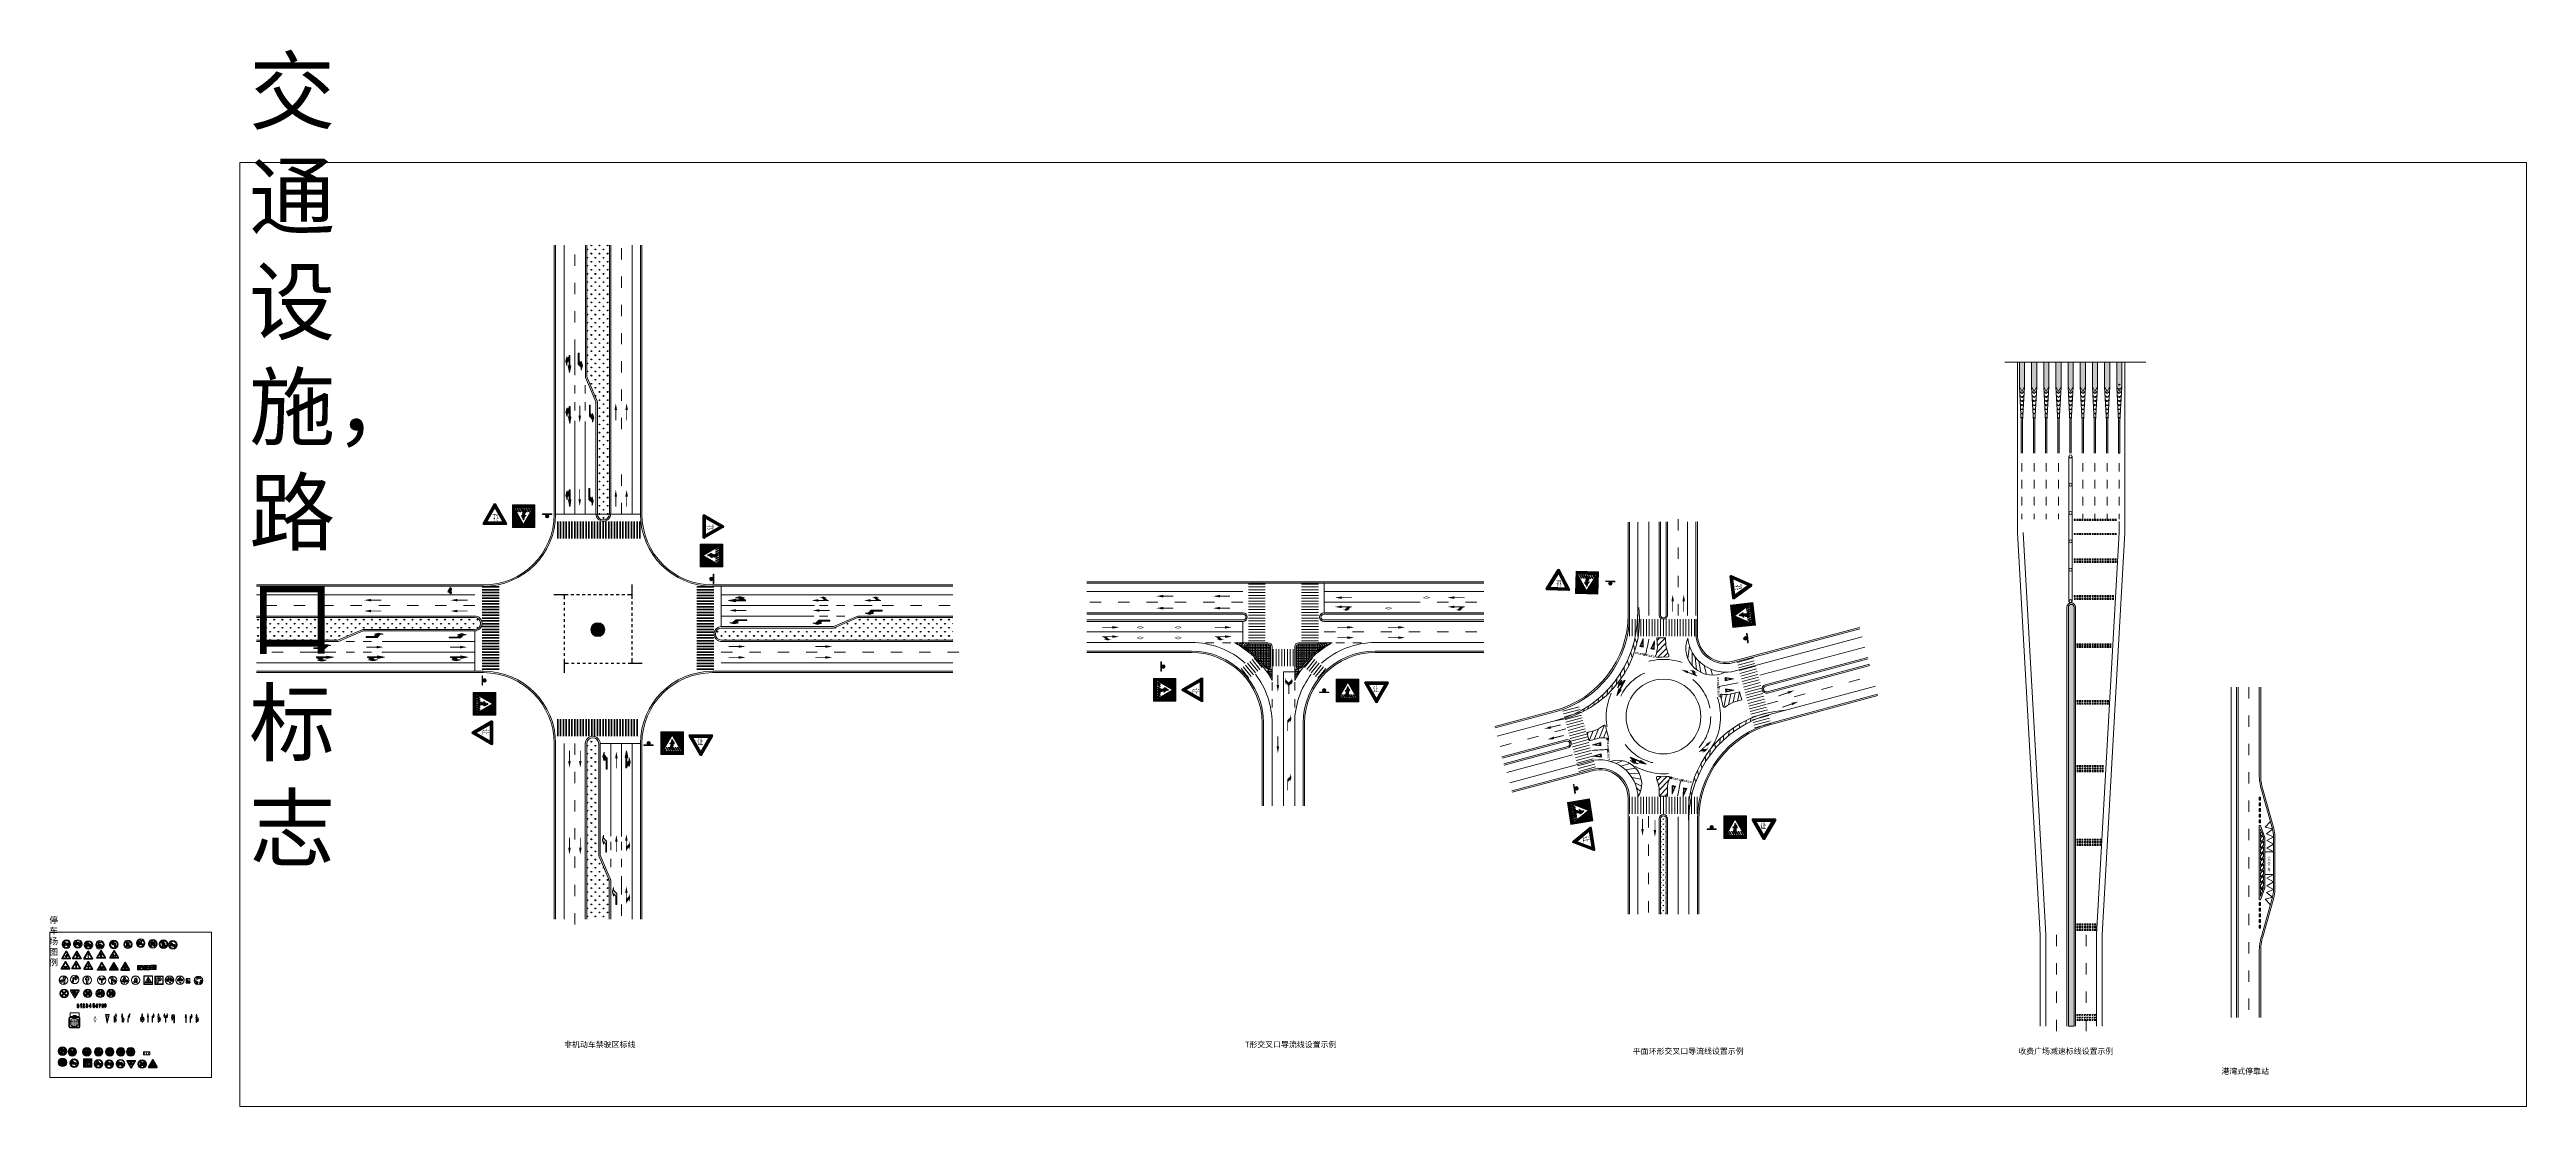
# Model space of a CAD drawing. Header units: millimetres. Extents: x 1182829 to 1183704, y -71582 to -71209.
import ezdxf

# ---------------------------------------------------------------- set-up
doc = ezdxf.new("R2010")
doc.units = ezdxf.units.MM
doc.linetypes.add('ACAD_ISO03W100', pattern=[30, 12, -18])
doc.layers.get('0').update_dxf_attribs({"lineweight": 9})
doc.layers.add('layer 1', color=7, linetype='Continuous')
doc.layers.add('文字层', color=7, linetype='Continuous', lineweight=13)
doc.styles.get("Standard").update_dxf_attribs({"font": ''})
doc.styles.get('Standard').set_extended_font_data('SimSun')
pattern_1 = [(90, (1181367.9136, -73327.2728), (-1.43684, 1.43684), [0.381, -2.49268]), (45, (1181367.9136, -73327.2728), (-1.436841, 1.436841), [0.381, -1.651]), (135, (1181367.9136, -73327.2728), (-1.436841, -1.436841), [0.381, -1.651])]

# ---------------------------------------------------------------- blocks, each defined once
blk = doc.blocks.new('bb')
at = {"color": 0}
for points in [[(1200, 0), (600, -3000), (0, 0)], [(600, -2235), (967, -400), (233, -400)]]:
    blk.add_lwpolyline(points, close=True, dxfattribs=at)

msp = doc.modelspace()

# ---------------------------------------------------------------- hatches: boundary and pattern name
h = msp.add_hatch()
h.set_pattern_fill('GRASS', color=3, scale=0.08, style=0)
h.set_pattern_definition(pattern_1)
h.paths.add_polyline_path([(1183026.65, -71278.07), (1183018.65, -71278.07), (1183018.65, -71324.64), (1183022.4, -71333.42), (1183022.4, -71372.97, 1), (1183026.65, -71372.97)])
for color, points in [(0, [(1183011.22, -71319.02), (1183011.62, -71320.57), (1183011.62, -71319.57), (1183012.42, -71318.77), (1183012.42, -71320.67), (1183012.12, -71320.67), (1183012.57, -71323.07), (1183013.02, -71320.67), (1183012.72, -71320.67), (1183012.72, -71317.07), (1183012.42, -71317.07), (1183012.42, -71317.47), (1183011.62, -71318.37), (1183011.62, -71317.47)]), (0, [(1183017.13, -71320.64), (1183016.73, -71322.19), (1183016.73, -71321.19), (1183015.63, -71320.09), (1183015.63, -71316.19), (1183015.93, -71316.19), (1183015.93, -71319.09), (1183016.73, -71319.99), (1183016.73, -71319.09)]), (0, [(1183011.28, -71337.05), (1183011.68, -71338.6), (1183011.68, -71337.6), (1183012.48, -71336.8), (1183012.48, -71338.7), (1183012.18, -71338.7), (1183012.63, -71341.1), (1183013.08, -71338.7), (1183012.78, -71338.7), (1183012.78, -71335.1), (1183012.48, -71335.1), (1183012.48, -71335.5), (1183011.68, -71336.4), (1183011.68, -71335.5)]), (0, [(1183016.03, -71338.36), (1183015.73, -71338.36), (1183016.18, -71340.76), (1183016.63, -71338.36), (1183016.33, -71338.36), (1183016.33, -71334.76), (1183016.03, -71334.76)]), (0, [(1183021.11, -71339.09), (1183020.71, -71340.64), (1183020.71, -71339.64), (1183019.61, -71338.54), (1183019.61, -71334.64), (1183019.91, -71334.64), (1183019.91, -71337.54), (1183020.71, -71338.44), (1183020.71, -71337.54)]), (0, [(1183028.77, -71336.33), (1183028.47, -71336.33), (1183028.92, -71333.93), (1183029.37, -71336.33), (1183029.07, -71336.33), (1183029.07, -71339.93), (1183028.77, -71339.93)]), (0, [(1183032.6, -71336.33), (1183032.3, -71336.33), (1183032.75, -71333.93), (1183033.2, -71336.33), (1183032.9, -71336.33), (1183032.9, -71339.93), (1183032.6, -71339.93)]), (0, [(1183525.74, -71351.51), (1183525.74, -71340.41), (1183526.19, -71340.41), (1183526.19, -71351.51)]), (0, [(1183530.04, -71351.51), (1183530.04, -71340.41), (1183530.49, -71340.41), (1183530.49, -71351.51)]), (0, [(1183534.34, -71351.51), (1183534.34, -71340.41), (1183534.79, -71340.41), (1183534.79, -71351.51)]), (0, [(1183538.64, -71351.51), (1183538.64, -71340.41), (1183539.09, -71340.41), (1183539.09, -71351.51)]), (0, [(1183542.94, -71351.51), (1183542.94, -71340.41), (1183543.39, -71340.41), (1183543.39, -71351.51)]), (0, [(1183547.24, -71351.51), (1183547.24, -71340.41), (1183547.69, -71340.41), (1183547.69, -71351.51)]), (0, [(1183551.54, -71351.51), (1183551.54, -71340.41), (1183551.99, -71340.41), (1183551.99, -71351.51)]), (0, [(1183555.84, -71351.51), (1183555.84, -71340.41), (1183556.29, -71340.41), (1183556.29, -71351.51)]), (0, [(1183560.14, -71351.51), (1183560.14, -71340.41), (1183560.59, -71340.41), (1183560.59, -71351.51)]), (0, [(1183011.28, -71366.44), (1183011.68, -71367.99), (1183011.68, -71366.99), (1183012.48, -71366.19), (1183012.48, -71368.09), (1183012.18, -71368.09), (1183012.63, -71370.49), (1183013.08, -71368.09), (1183012.78, -71368.09), (1183012.78, -71364.49), (1183012.48, -71364.49), (1183012.48, -71364.89), (1183011.68, -71365.79), (1183011.68, -71364.89)]), (0, [(1183016.02, -71367.84), (1183015.72, -71367.84), (1183016.17, -71370.24), (1183016.62, -71367.84), (1183016.32, -71367.84), (1183016.32, -71364.24), (1183016.02, -71364.24)]), (0, [(1183020.93, -71368.49), (1183020.53, -71370.04), (1183020.53, -71369.04), (1183019.43, -71367.94), (1183019.43, -71364.04), (1183019.73, -71364.04), (1183019.73, -71366.94), (1183020.53, -71367.84), (1183020.53, -71366.94)]), (0, [(1183028.77, -71366.88), (1183028.47, -71366.88), (1183028.92, -71364.48), (1183029.37, -71366.88), (1183029.07, -71366.88), (1183029.07, -71370.48), (1183028.77, -71370.48)]), (0, [(1183032.6, -71366.88), (1183032.3, -71366.88), (1183032.75, -71364.48), (1183033.2, -71366.88), (1183032.9, -71366.88), (1183032.9, -71370.48), (1183032.6, -71370.48)]), (5, [(1182996.33, -71376.74), (1182996.36, -71377.72), (1183000.3, -71377.72), (1183000.3, -71369.84), (1182992.42, -71369.84), (1182992.42, -71377.72), (1182996.36, -71377.72), (1182996.33, -71376.74), (1182992.95, -71370.89), (1182999.7, -71370.89)]), (256, [(1182994.2, -71372.24), (1182994.5, -71372.24), (1182993.91, -71371.2), (1182993.61, -71371.2)]), (256, [(1182995, -71372.24), (1182995.3, -71372.24), (1182994.7, -71371.2), (1182994.4, -71371.2)]), (256, [(1182995.72, -71372.18), (1182996.02, -71372.18), (1182995.5, -71371.2), (1182995.2, -71371.2)]), (256, [(1182995.99, -71374.13), (1182995.81, -71373.86), (1182995.79, -71373.62, 1.007517), (1182995.63, -71373.7), (1182995.63, -71373.7, 0.049952), (1182995.64, -71373.71), (1182995.65, -71373.93), (1182995.99, -71374.5, 0.199557), (1182996.46, -71374.53, 0.232001), (1182996.59, -71374.38, -0.218192), (1182996.92, -71373.86), (1182997.14, -71373.68, 1.105249), (1182997.02, -71373.54), (1182996.57, -71373.9), (1182996.68, -71373.16), (1182996.94, -71372.76), (1182997.1, -71371.92, 1.275422), (1182996.87, -71371.86, -0.000001), (1182996.87, -71371.86, 0.005636), (1182996.87, -71371.86, 0.016848), (1182996.87, -71371.87), (1182996.67, -71372.57), (1182996.32, -71373.02), (1182996.3, -71372.14), (1182996.04, -71371.67, 0.354065), (1182995.91, -71371.6, 0.52192), (1182995.84, -71371.74), (1182996.04, -71372.11), (1182995.99, -71373.31)]), (256, [(1182996.64, -71372.29), (1182996.76, -71372), (1182996.3, -71371.2), (1182996, -71371.2)]), (256, [(1182997.4, -71372.24), (1182997.7, -71372.24), (1182997.1, -71371.2), (1182996.8, -71371.2)]), (256, [(1182998.2, -71372.24), (1182998.5, -71372.24), (1182997.9, -71371.2), (1182997.6, -71371.2)]), (256, [(1182998.78, -71371.86), (1182999.16, -71371.2), (1182998.4, -71371.2)]), (256, [(1182996.5, -71374.87, 1), (1182996.14, -71374.87, 1)]), (0, [(1183544.94, -71374.89), (1183544.44, -71374.89), (1183544.44, -71375.34), (1183544.94, -71375.34)]), (0, [(1183544.94, -71379.89), (1183544.44, -71379.89), (1183544.44, -71380.34), (1183544.94, -71380.34)]), (0, [(1183545.84, -71374.89), (1183545.34, -71374.89), (1183545.34, -71375.34), (1183545.84, -71375.34)]), (0, [(1183545.84, -71379.89), (1183545.34, -71379.89), (1183545.34, -71380.34), (1183545.84, -71380.34)]), (0, [(1183546.74, -71374.89), (1183546.24, -71374.89), (1183546.24, -71375.34), (1183546.74, -71375.34)]), (0, [(1183546.74, -71379.89), (1183546.24, -71379.89), (1183546.24, -71380.34), (1183546.74, -71380.34)]), (0, [(1183547.64, -71374.89), (1183547.14, -71374.89), (1183547.14, -71375.34), (1183547.64, -71375.34)]), (0, [(1183547.64, -71379.89), (1183547.14, -71379.89), (1183547.14, -71380.34), (1183547.64, -71380.34)]), (0, [(1183548.54, -71374.89), (1183548.04, -71374.89), (1183548.04, -71375.34), (1183548.54, -71375.34)]), (0, [(1183548.54, -71379.89), (1183548.04, -71379.89), (1183548.04, -71380.34), (1183548.54, -71380.34)]), (0, [(1183549.44, -71374.89), (1183548.94, -71374.89), (1183548.94, -71375.34), (1183549.44, -71375.34)]), (0, [(1183549.44, -71379.89), (1183548.94, -71379.89), (1183548.94, -71380.34), (1183549.44, -71380.34)]), (0, [(1183550.34, -71374.89), (1183549.84, -71374.89), (1183549.84, -71375.34), (1183550.34, -71375.34)]), (0, [(1183550.34, -71379.89), (1183549.84, -71379.89), (1183549.84, -71380.34), (1183550.34, -71380.34)]), (0, [(1183551.24, -71374.89), (1183550.74, -71374.89), (1183550.74, -71375.34), (1183551.24, -71375.34)]), (0, [(1183551.24, -71379.89), (1183550.74, -71379.89), (1183550.74, -71380.34), (1183551.24, -71380.34)]), (0, [(1183552.14, -71374.89), (1183551.64, -71374.89), (1183551.64, -71375.34), (1183552.14, -71375.34)]), (0, [(1183552.14, -71379.89), (1183551.64, -71379.89), (1183551.64, -71380.34), (1183552.14, -71380.34)]), (0, [(1183553.04, -71374.89), (1183552.54, -71374.89), (1183552.54, -71375.34), (1183553.04, -71375.34)]), (0, [(1183553.04, -71379.89), (1183552.54, -71379.89), (1183552.54, -71380.34), (1183553.04, -71380.34)]), (0, [(1183553.94, -71374.89), (1183553.44, -71374.89), (1183553.44, -71375.34), (1183553.94, -71375.34)]), (0, [(1183553.94, -71379.89), (1183553.44, -71379.89), (1183553.44, -71380.34), (1183553.94, -71380.34)]), (0, [(1183554.84, -71374.89), (1183554.34, -71374.89), (1183554.34, -71375.34), (1183554.84, -71375.34)]), (0, [(1183554.84, -71379.89), (1183554.34, -71379.89), (1183554.34, -71380.34), (1183554.84, -71380.34)]), (0, [(1183555.74, -71374.89), (1183555.24, -71374.89), (1183555.24, -71375.34), (1183555.74, -71375.34)]), (0, [(1183555.74, -71379.89), (1183555.24, -71379.89), (1183555.24, -71380.34), (1183555.74, -71380.34)]), (0, [(1183556.64, -71374.89), (1183556.14, -71374.89), (1183556.14, -71375.34), (1183556.64, -71375.34)]), (0, [(1183556.64, -71379.89), (1183556.14, -71379.89), (1183556.14, -71380.34), (1183556.64, -71380.34)]), (0, [(1183557.54, -71374.89), (1183557.04, -71374.89), (1183557.04, -71375.34), (1183557.54, -71375.34)]), (0, [(1183557.54, -71379.89), (1183557.04, -71379.89), (1183557.04, -71380.34), (1183557.54, -71380.34)]), (0, [(1183558.44, -71374.89), (1183557.94, -71374.89), (1183557.94, -71375.34), (1183558.44, -71375.34)]), (0, [(1183558.44, -71379.89), (1183557.94, -71379.89), (1183557.94, -71380.34), (1183558.44, -71380.34)]), (0, [(1183559.34, -71374.89), (1183558.84, -71374.89), (1183558.84, -71375.34), (1183559.34, -71375.34)]), (0, [(1183559.34, -71379.89), (1183558.84, -71379.89), (1183558.84, -71380.34), (1183559.34, -71380.34)]), (5, [(1183059.76, -71387.66), (1183058.78, -71387.68), (1183058.78, -71391.62), (1183066.66, -71391.62), (1183066.66, -71383.74), (1183058.78, -71383.74), (1183058.78, -71387.68), (1183059.76, -71387.66), (1183065.61, -71384.28), (1183065.61, -71391.03)]), (256, [(1183061.63, -71387.82, 1), (1183061.63, -71387.46, 1)]), (256, [(1183062.36, -71387.32), (1183062.63, -71387.14), (1183062.88, -71387.12, 1.007517), (1183062.8, -71386.96), (1183062.8, -71386.96, 0.049952), (1183062.78, -71386.97), (1183062.56, -71386.98), (1183062, -71387.32, 0.199557), (1183061.97, -71387.79, 0.232001), (1183062.12, -71387.92, -0.218192), (1183062.64, -71388.24), (1183062.82, -71388.47, 1.105249), (1183062.95, -71388.35), (1183062.6, -71387.9), (1183063.34, -71388.01), (1183063.74, -71388.27), (1183064.58, -71388.43, 1.275422), (1183064.64, -71388.2, -0.000001), (1183064.64, -71388.2, 0.005636), (1183064.64, -71388.2, 0.016848), (1183064.63, -71388.2), (1183063.93, -71388), (1183063.47, -71387.65), (1183064.36, -71387.63), (1183064.82, -71387.37, 0.354065), (1183064.9, -71387.23, 0.52192), (1183064.75, -71387.16), (1183064.39, -71387.37), (1183063.19, -71387.32)]), (256, [(1183064.21, -71387.97), (1183064.5, -71388.09), (1183065.3, -71387.63), (1183065.3, -71387.33)]), (256, [(1183064.26, -71385.53), (1183064.26, -71385.83), (1183065.3, -71385.23), (1183065.3, -71384.93)]), (256, [(1183064.26, -71386.33), (1183064.26, -71386.63), (1183065.3, -71386.03), (1183065.3, -71385.73)]), (256, [(1183064.26, -71388.73), (1183064.26, -71389.03), (1183065.3, -71388.43), (1183065.3, -71388.13)]), (256, [(1183064.26, -71389.53), (1183064.26, -71389.83), (1183065.3, -71389.23), (1183065.3, -71388.93)]), (256, [(1183064.31, -71387.05), (1183064.31, -71387.35), (1183065.3, -71386.83), (1183065.3, -71386.53)]), (256, [(1183064.64, -71390.11), (1183065.3, -71390.49), (1183065.3, -71389.73)]), (0, [(1183544.94, -71388.89), (1183544.44, -71388.89), (1183544.44, -71389.34), (1183544.94, -71389.34)]), (0, [(1183544.94, -71389.79), (1183544.44, -71389.79), (1183544.44, -71390.24), (1183544.94, -71390.24)]), (0, [(1183545.84, -71388.89), (1183545.34, -71388.89), (1183545.34, -71389.34), (1183545.84, -71389.34)]), (0, [(1183545.84, -71389.79), (1183545.34, -71389.79), (1183545.34, -71390.24), (1183545.84, -71390.24)]), (0, [(1183546.74, -71388.89), (1183546.24, -71388.89), (1183546.24, -71389.34), (1183546.74, -71389.34)]), (0, [(1183546.74, -71389.79), (1183546.24, -71389.79), (1183546.24, -71390.24), (1183546.74, -71390.24)]), (0, [(1183547.64, -71388.89), (1183547.14, -71388.89), (1183547.14, -71389.34), (1183547.64, -71389.34)]), (0, [(1183547.64, -71389.79), (1183547.14, -71389.79), (1183547.14, -71390.24), (1183547.64, -71390.24)]), (0, [(1183548.54, -71388.89), (1183548.04, -71388.89), (1183548.04, -71389.34), (1183548.54, -71389.34)]), (0, [(1183548.54, -71389.79), (1183548.04, -71389.79), (1183548.04, -71390.24), (1183548.54, -71390.24)]), (0, [(1183549.44, -71388.89), (1183548.94, -71388.89), (1183548.94, -71389.34), (1183549.44, -71389.34)]), (0, [(1183549.44, -71389.79), (1183548.94, -71389.79), (1183548.94, -71390.24), (1183549.44, -71390.24)]), (0, [(1183550.34, -71388.89), (1183549.84, -71388.89), (1183549.84, -71389.34), (1183550.34, -71389.34)]), (0, [(1183550.34, -71389.79), (1183549.84, -71389.79), (1183549.84, -71390.24), (1183550.34, -71390.24)]), (0, [(1183551.24, -71388.89), (1183550.74, -71388.89), (1183550.74, -71389.34), (1183551.24, -71389.34)]), (0, [(1183551.24, -71389.79), (1183550.74, -71389.79), (1183550.74, -71390.24), (1183551.24, -71390.24)]), (0, [(1183552.14, -71388.89), (1183551.64, -71388.89), (1183551.64, -71389.34), (1183552.14, -71389.34)]), (0, [(1183552.14, -71389.79), (1183551.64, -71389.79), (1183551.64, -71390.24), (1183552.14, -71390.24)]), (0, [(1183553.04, -71388.89), (1183552.54, -71388.89), (1183552.54, -71389.34), (1183553.04, -71389.34)]), (0, [(1183553.04, -71389.79), (1183552.54, -71389.79), (1183552.54, -71390.24), (1183553.04, -71390.24)]), (0, [(1183553.94, -71388.89), (1183553.44, -71388.89), (1183553.44, -71389.34), (1183553.94, -71389.34)]), (0, [(1183553.94, -71389.79), (1183553.44, -71389.79), (1183553.44, -71390.24), (1183553.94, -71390.24)]), (0, [(1183554.84, -71388.89), (1183554.34, -71388.89), (1183554.34, -71389.34), (1183554.84, -71389.34)]), (0, [(1183554.84, -71389.79), (1183554.34, -71389.79), (1183554.34, -71390.24), (1183554.84, -71390.24)]), (0, [(1183555.74, -71388.89), (1183555.24, -71388.89), (1183555.24, -71389.34), (1183555.74, -71389.34)]), (0, [(1183555.74, -71389.79), (1183555.24, -71389.79), (1183555.24, -71390.24), (1183555.74, -71390.24)]), (0, [(1183556.64, -71388.89), (1183556.14, -71388.89), (1183556.14, -71389.34), (1183556.64, -71389.34)]), (0, [(1183556.64, -71389.79), (1183556.14, -71389.79), (1183556.14, -71390.24), (1183556.64, -71390.24)]), (0, [(1183557.54, -71388.89), (1183557.04, -71388.89), (1183557.04, -71389.34), (1183557.54, -71389.34)]), (0, [(1183557.54, -71389.79), (1183557.04, -71389.79), (1183557.04, -71390.24), (1183557.54, -71390.24)]), (0, [(1183558.44, -71388.89), (1183557.94, -71388.89), (1183557.94, -71389.34), (1183558.44, -71389.34)]), (0, [(1183558.44, -71389.79), (1183557.94, -71389.79), (1183557.94, -71390.24), (1183558.44, -71390.24)]), (0, [(1183559.34, -71388.89), (1183558.84, -71388.89), (1183558.84, -71389.34), (1183559.34, -71389.34)]), (0, [(1183559.34, -71389.79), (1183558.84, -71389.79), (1183558.84, -71390.24), (1183559.34, -71390.24)]), (5, [(1183372.07, -71400.25), (1183372.07, -71401.24), (1183376.01, -71401.37), (1183376.27, -71393.49), (1183368.39, -71393.23), (1183368.13, -71401.11), (1183372.07, -71401.24), (1183372.07, -71400.25), (1183368.89, -71394.3), (1183375.64, -71394.52)]), (256, [(1183370.1, -71395.68), (1183370.4, -71395.69), (1183369.83, -71394.64), (1183369.54, -71394.63)]), (256, [(1183370.9, -71395.71), (1183371.2, -71395.72), (1183370.63, -71394.66), (1183370.33, -71394.65)]), (256, [(1183371.62, -71395.68), (1183371.92, -71395.69), (1183371.43, -71394.69), (1183371.13, -71394.68)]), (256, [(1183371.82, -71397.64), (1183371.65, -71397.36), (1183371.64, -71397.12, 1.007517), (1183371.48, -71397.19), (1183371.48, -71397.19, 0.049952), (1183371.49, -71397.21), (1183371.49, -71397.43), (1183371.81, -71398.01, 0.199557), (1183372.28, -71398.05, 0.232001), (1183372.41, -71397.9, -0.218192), (1183372.76, -71397.39), (1183372.98, -71397.23, 1.105249), (1183372.87, -71397.08), (1183372.41, -71397.42), (1183372.54, -71396.69), (1183372.82, -71396.3), (1183373, -71395.46, 1.275422), (1183372.78, -71395.39, -0.000001), (1183372.78, -71395.39, 0.005636), (1183372.78, -71395.39, 0.016848), (1183372.78, -71395.4), (1183372.55, -71396.1), (1183372.19, -71396.54), (1183372.2, -71395.65), (1183371.96, -71395.18, 0.354065), (1183371.82, -71395.1, 0.52192), (1183371.75, -71395.24), (1183371.94, -71395.62), (1183371.85, -71396.81)]), (256, [(1183372.53, -71395.82), (1183372.66, -71395.53), (1183372.23, -71394.72), (1183371.93, -71394.71)]), (256, [(1183372.3, -71398.39, 1), (1183371.94, -71398.38, 1)]), (256, [(1183373.29, -71395.79), (1183373.59, -71395.8), (1183373.03, -71394.74), (1183372.73, -71394.73)]), (256, [(1183374.09, -71395.82), (1183374.39, -71395.83), (1183373.83, -71394.77), (1183373.53, -71394.76)]), (256, [(1183374.68, -71395.46), (1183375.09, -71394.81), (1183374.33, -71394.79)]), (0, [(1182942.41, -71403.64), (1182942.41, -71403.94), (1182940.01, -71403.49), (1182942.41, -71403.04), (1182942.41, -71403.34), (1182946.01, -71403.34), (1182946.01, -71403.64)]), (0, [(1182942.41, -71407.48), (1182942.41, -71407.78), (1182940.01, -71407.33), (1182942.41, -71406.88), (1182942.41, -71407.18), (1182946.01, -71407.18), (1182946.01, -71407.48)]), (0, [(1182972.92, -71403.64), (1182972.92, -71403.94), (1182970.52, -71403.49), (1182972.92, -71403.04), (1182972.92, -71403.34), (1182976.52, -71403.34), (1182976.52, -71403.64)]), (0, [(1182972.92, -71407.48), (1182972.92, -71407.78), (1182970.52, -71407.33), (1182972.92, -71406.88), (1182972.92, -71407.18), (1182976.52, -71407.18), (1182976.52, -71407.48)]), (0, [(1183072.82, -71402.23), (1183071.27, -71402.63), (1183072.27, -71402.63), (1183073.07, -71403.43), (1183071.18, -71403.43), (1183071.18, -71403.13), (1183068.78, -71403.58), (1183071.18, -71404.03), (1183071.18, -71403.73), (1183074.78, -71403.73), (1183074.78, -71403.43), (1183074.38, -71403.43), (1183073.47, -71402.63), (1183074.37, -71402.63)]), (0, [(1183071.42, -71406.97), (1183071.42, -71406.67), (1183069.02, -71407.12), (1183071.42, -71407.57), (1183071.42, -71407.27), (1183075.02, -71407.27), (1183075.02, -71406.97)]), (0, [(1183102.21, -71402.23), (1183100.66, -71402.63), (1183101.66, -71402.63), (1183102.46, -71403.43), (1183100.56, -71403.43), (1183100.56, -71403.13), (1183098.16, -71403.58), (1183100.56, -71404.03), (1183100.56, -71403.73), (1183104.16, -71403.73), (1183104.16, -71403.43), (1183103.76, -71403.43), (1183102.86, -71402.63), (1183103.76, -71402.63)]), (0, [(1183100.91, -71406.98), (1183100.91, -71406.68), (1183098.51, -71407.13), (1183100.91, -71407.58), (1183100.91, -71407.28), (1183104.51, -71407.28), (1183104.51, -71406.98)]), (0, [(1183120.69, -71402.23), (1183119.14, -71402.63), (1183120.14, -71402.63), (1183120.94, -71403.43), (1183119.04, -71403.43), (1183119.04, -71403.13), (1183116.64, -71403.58), (1183119.04, -71404.03), (1183119.04, -71403.73), (1183122.64, -71403.73), (1183122.64, -71403.43), (1183122.24, -71403.43), (1183121.34, -71402.63), (1183122.24, -71402.63)]), (0, [(1183120.17, -71407.32), (1183123.07, -71407.32), (1183123.07, -71407.02), (1183119.17, -71407.02), (1183118.07, -71408.12), (1183117.07, -71408.12), (1183118.62, -71408.52), (1183120.17, -71408.12), (1183119.27, -71408.12)]), (0, [(1183222.41, -71401.92), (1183222.41, -71401.62), (1183220.01, -71402.07), (1183222.41, -71402.52), (1183222.41, -71402.22), (1183226.01, -71402.22), (1183226.01, -71401.92)]), (0, [(1183222.41, -71406.16), (1183222.41, -71405.86), (1183220.01, -71406.31), (1183222.41, -71406.76), (1183222.41, -71406.46), (1183226.01, -71406.46), (1183226.01, -71406.16)]), (0, [(1183242.48, -71401.92), (1183242.48, -71401.62), (1183240.08, -71402.07), (1183242.48, -71402.52), (1183242.48, -71402.22), (1183246.08, -71402.22), (1183246.08, -71401.92)]), (0, [(1183242.48, -71406.16), (1183242.48, -71405.86), (1183240.08, -71406.31), (1183242.48, -71406.76), (1183242.48, -71406.46), (1183246.08, -71406.46), (1183246.08, -71406.16)]), (0, [(1183287.14, -71407.21), (1183285.59, -71406.81), (1183286.59, -71406.81), (1183287.39, -71406.01), (1183285.49, -71406.01), (1183285.49, -71406.31), (1183283.09, -71405.86), (1183285.49, -71405.41), (1183285.49, -71405.71), (1183289.09, -71405.71), (1183289.09, -71406.01), (1183288.69, -71406.01), (1183287.79, -71406.81), (1183288.69, -71406.81)]), (0, [(1183285.54, -71402.44), (1183285.54, -71402.14), (1183283.14, -71402.59), (1183285.54, -71403.04), (1183285.54, -71402.74), (1183289.14, -71402.74), (1183289.14, -71402.44)]), (0, [(1183325.32, -71402.44), (1183325.32, -71402.14), (1183322.92, -71402.59), (1183325.32, -71403.04), (1183325.32, -71402.74), (1183328.92, -71402.74), (1183328.92, -71402.44)]), (0, [(1183327.01, -71407.21), (1183325.46, -71406.81), (1183326.46, -71406.81), (1183327.26, -71406.01), (1183325.36, -71406.01), (1183325.36, -71406.31), (1183322.96, -71405.86), (1183325.36, -71405.41), (1183325.36, -71405.71), (1183328.96, -71405.71), (1183328.96, -71406.01), (1183328.56, -71406.01), (1183327.66, -71406.81), (1183328.56, -71406.81)]), (0, [(1183402.65, -71403.93), (1183402.95, -71403.93), (1183402.5, -71401.53), (1183402.05, -71403.93), (1183402.35, -71403.93), (1183402.35, -71407.53), (1183402.65, -71407.53)]), (0, [(1183406.56, -71403.93), (1183406.86, -71403.93), (1183406.41, -71401.53), (1183405.96, -71403.93), (1183406.26, -71403.93), (1183406.26, -71407.53), (1183406.56, -71407.53)]), (5, [(1183424.37, -71409.04), (1183423.39, -71409.17), (1183423.83, -71413.09), (1183431.66, -71412.22), (1183430.79, -71404.39), (1183422.96, -71405.26), (1183423.39, -71409.17), (1183424.37, -71409.04), (1183429.8, -71405.04), (1183430.55, -71411.74)]), (256, [(1183426.92, -71408.41), (1183427.17, -71408.2), (1183427.41, -71408.16, 1.007517), (1183427.31, -71408.01), (1183427.31, -71408.01, 0.049952), (1183427.3, -71408.02), (1183427.08, -71408.05), (1183426.55, -71408.45, 0.199557), (1183426.58, -71408.92, 0.232001), (1183426.74, -71409.04, -0.218192), (1183427.3, -71409.3), (1183427.49, -71409.5, 1.105249), (1183427.62, -71409.37), (1183427.22, -71408.96), (1183427.96, -71408.99), (1183428.39, -71409.21), (1183429.24, -71409.27, 1.275422), (1183429.28, -71409.04, -0.000001), (1183429.28, -71409.04, 0.005636), (1183429.28, -71409.04, 0.016848), (1183429.27, -71409.04), (1183428.55, -71408.92), (1183428.06, -71408.62), (1183428.94, -71408.5), (1183429.37, -71408.19, 0.354065), (1183429.43, -71408.05, 0.52192), (1183429.28, -71407.99), (1183428.93, -71408.24), (1183427.74, -71408.32)]), (256, [(1183428.6, -71406.43), (1183428.64, -71406.73), (1183429.6, -71406.02), (1183429.57, -71405.72)]), (256, [(1183428.69, -71407.22), (1183428.73, -71407.52), (1183429.69, -71406.81), (1183429.66, -71406.51)]), (256, [(1183428.82, -71408.86), (1183429.13, -71408.94), (1183429.87, -71408.4), (1183429.83, -71408.1)]), (256, [(1183428.83, -71407.93), (1183428.86, -71408.23), (1183429.78, -71407.6), (1183429.75, -71407.31)]), (0, [(1183544.94, -71401.89), (1183544.44, -71401.89), (1183544.44, -71402.34), (1183544.94, -71402.34)]), (0, [(1183544.94, -71402.79), (1183544.44, -71402.79), (1183544.44, -71403.24), (1183544.94, -71403.24)]), (0, [(1183545.84, -71401.89), (1183545.34, -71401.89), (1183545.34, -71402.34), (1183545.84, -71402.34)]), (0, [(1183545.84, -71402.79), (1183545.34, -71402.79), (1183545.34, -71403.24), (1183545.84, -71403.24)]), (0, [(1183546.74, -71401.89), (1183546.24, -71401.89), (1183546.24, -71402.34), (1183546.74, -71402.34)]), (0, [(1183546.74, -71402.79), (1183546.24, -71402.79), (1183546.24, -71403.24), (1183546.74, -71403.24)]), (0, [(1183547.64, -71401.89), (1183547.14, -71401.89), (1183547.14, -71402.34), (1183547.64, -71402.34)]), (0, [(1183547.64, -71402.79), (1183547.14, -71402.79), (1183547.14, -71403.24), (1183547.64, -71403.24)]), (0, [(1183548.54, -71401.89), (1183548.04, -71401.89), (1183548.04, -71402.34), (1183548.54, -71402.34)]), (0, [(1183548.54, -71402.79), (1183548.04, -71402.79), (1183548.04, -71403.24), (1183548.54, -71403.24)]), (0, [(1183549.44, -71401.89), (1183548.94, -71401.89), (1183548.94, -71402.34), (1183549.44, -71402.34)]), (0, [(1183549.44, -71402.79), (1183548.94, -71402.79), (1183548.94, -71403.24), (1183549.44, -71403.24)]), (0, [(1183550.34, -71401.89), (1183549.84, -71401.89), (1183549.84, -71402.34), (1183550.34, -71402.34)]), (0, [(1183550.34, -71402.79), (1183549.84, -71402.79), (1183549.84, -71403.24), (1183550.34, -71403.24)]), (0, [(1183551.24, -71401.89), (1183550.74, -71401.89), (1183550.74, -71402.34), (1183551.24, -71402.34)]), (0, [(1183551.24, -71402.79), (1183550.74, -71402.79), (1183550.74, -71403.24), (1183551.24, -71403.24)]), (0, [(1183552.14, -71401.89), (1183551.64, -71401.89), (1183551.64, -71402.34), (1183552.14, -71402.34)]), (0, [(1183552.14, -71402.79), (1183551.64, -71402.79), (1183551.64, -71403.24), (1183552.14, -71403.24)]), (0, [(1183553.04, -71401.89), (1183552.54, -71401.89), (1183552.54, -71402.34), (1183553.04, -71402.34)]), (0, [(1183553.04, -71402.79), (1183552.54, -71402.79), (1183552.54, -71403.24), (1183553.04, -71403.24)]), (0, [(1183553.94, -71401.89), (1183553.44, -71401.89), (1183553.44, -71402.34), (1183553.94, -71402.34)]), (0, [(1183553.94, -71402.79), (1183553.44, -71402.79), (1183553.44, -71403.24), (1183553.94, -71403.24)]), (0, [(1183554.84, -71401.89), (1183554.34, -71401.89), (1183554.34, -71402.34), (1183554.84, -71402.34)]), (0, [(1183554.84, -71402.79), (1183554.34, -71402.79), (1183554.34, -71403.24), (1183554.84, -71403.24)]), (0, [(1183555.74, -71401.89), (1183555.24, -71401.89), (1183555.24, -71402.34), (1183555.74, -71402.34)]), (0, [(1183555.74, -71402.79), (1183555.24, -71402.79), (1183555.24, -71403.24), (1183555.74, -71403.24)]), (0, [(1183556.64, -71401.89), (1183556.14, -71401.89), (1183556.14, -71402.34), (1183556.64, -71402.34)]), (0, [(1183556.64, -71402.79), (1183556.14, -71402.79), (1183556.14, -71403.24), (1183556.64, -71403.24)]), (0, [(1183557.54, -71401.89), (1183557.04, -71401.89), (1183557.04, -71402.34), (1183557.54, -71402.34)]), (0, [(1183557.54, -71402.79), (1183557.04, -71402.79), (1183557.04, -71403.24), (1183557.54, -71403.24)]), (0, [(1183558.44, -71401.89), (1183557.94, -71401.89), (1183557.94, -71402.34), (1183558.44, -71402.34)]), (0, [(1183558.44, -71402.79), (1183557.94, -71402.79), (1183557.94, -71403.24), (1183558.44, -71403.24)]), (0, [(1182945.13, -71415.14), (1182946.68, -71415.54), (1182945.68, -71415.54), (1182944.58, -71416.64), (1182940.68, -71416.64), (1182940.68, -71416.34), (1182943.57, -71416.34), (1182944.48, -71415.54), (1182943.58, -71415.54)]), (0, [(1182974.52, -71415.32), (1182976.07, -71415.72), (1182975.07, -71415.72), (1182973.97, -71416.82), (1182970.07, -71416.82), (1182970.07, -71416.52), (1182972.97, -71416.52), (1182973.87, -71415.72), (1182972.97, -71415.72)]), (0, [(1183070.77, -71411.88), (1183069.22, -71411.48), (1183070.22, -71411.48), (1183071.32, -71410.38), (1183075.22, -71410.38), (1183075.22, -71410.68), (1183072.32, -71410.68), (1183071.42, -71411.48), (1183072.32, -71411.48)]), (0, [(1183104.62, -71410.56), (1183100.72, -71410.56), (1183099.62, -71411.66), (1183098.62, -71411.66), (1183100.17, -71412.06), (1183101.72, -71411.66), (1183100.82, -71411.66), (1183101.72, -71410.86), (1183104.62, -71410.86)]), (0, [(1183202.79, -71417.71), (1183204.34, -71417.31), (1183203.34, -71417.31), (1183202.54, -71416.51), (1183204.43, -71416.51), (1183204.43, -71416.81), (1183206.83, -71416.36), (1183204.43, -71415.91), (1183204.43, -71416.21), (1183200.83, -71416.21), (1183200.83, -71416.51), (1183201.23, -71416.51), (1183202.14, -71417.31), (1183201.24, -71417.31)]), (0, [(1183204.48, -71412.94), (1183204.48, -71412.64), (1183206.88, -71413.09), (1183204.48, -71413.54), (1183204.48, -71413.24), (1183200.88, -71413.24), (1183200.88, -71412.94)]), (0, [(1183244.25, -71412.94), (1183244.25, -71412.64), (1183246.65, -71413.09), (1183244.25, -71413.54), (1183244.25, -71413.24), (1183240.65, -71413.24), (1183240.65, -71412.94)]), (0, [(1183242.66, -71417.71), (1183244.21, -71417.31), (1183243.21, -71417.31), (1183242.41, -71416.51), (1183244.31, -71416.51), (1183244.31, -71416.81), (1183246.71, -71416.36), (1183244.31, -71415.91), (1183244.31, -71416.21), (1183240.71, -71416.21), (1183240.71, -71416.51), (1183241.11, -71416.51), (1183242.01, -71417.31), (1183241.11, -71417.31)]), (0, [(1183287.53, -71412.94), (1183287.53, -71412.64), (1183289.93, -71413.09), (1183287.53, -71413.54), (1183287.53, -71413.24), (1183283.93, -71413.24), (1183283.93, -71412.94)]), (0, [(1183287.53, -71416.58), (1183287.53, -71416.28), (1183289.93, -71416.73), (1183287.53, -71417.18), (1183287.53, -71416.88), (1183283.93, -71416.88), (1183283.93, -71416.58)]), (0, [(1183305.53, -71412.94), (1183305.53, -71412.64), (1183307.93, -71413.09), (1183305.53, -71413.54), (1183305.53, -71413.24), (1183301.93, -71413.24), (1183301.93, -71412.94)]), (0, [(1183305.53, -71416.58), (1183305.53, -71416.28), (1183307.93, -71416.73), (1183305.53, -71417.18), (1183305.53, -71416.88), (1183301.93, -71416.88), (1183301.93, -71416.58)]), (256, [(1183426.24, -71409, 1), (1183426.2, -71408.64, 1)]), (256, [(1183428.96, -71409.6), (1183428.99, -71409.9), (1183429.96, -71409.19), (1183429.92, -71408.89)]), (256, [(1183429.05, -71410.4), (1183429.08, -71410.7), (1183430.04, -71409.99), (1183430.01, -71409.69)]), (256, [(1183429.49, -71410.93), (1183430.18, -71411.24), (1183430.1, -71410.48)]), (0, [(1182926.67, -71419.11), (1182928.22, -71419.51), (1182927.22, -71419.51), (1182926.12, -71420.61), (1182922.22, -71420.61), (1182922.22, -71420.31), (1182925.12, -71420.31), (1182926.02, -71419.51), (1182925.12, -71419.51)]), (0, [(1182925.05, -71425.03), (1182926.6, -71424.63), (1182925.6, -71424.63), (1182924.8, -71423.83), (1182926.7, -71423.83), (1182926.7, -71424.13), (1182929.1, -71423.68), (1182926.7, -71423.23), (1182926.7, -71423.53), (1182923.1, -71423.53), (1182923.1, -71423.83), (1182923.5, -71423.83), (1182924.4, -71424.63), (1182923.5, -71424.63)]), (0, [(1182944.39, -71420.22), (1182944.39, -71420.52), (1182946.79, -71420.07), (1182944.39, -71419.62), (1182944.39, -71419.92), (1182940.79, -71419.92), (1182940.79, -71420.22)]), (0, [(1182943.09, -71424.97), (1182944.64, -71424.57), (1182943.64, -71424.57), (1182942.84, -71423.77), (1182944.74, -71423.77), (1182944.74, -71424.07), (1182947.14, -71423.62), (1182944.74, -71423.17), (1182944.74, -71423.47), (1182941.14, -71423.47), (1182941.14, -71423.77), (1182941.54, -71423.77), (1182942.44, -71424.57), (1182941.54, -71424.57)]), (0, [(1182973.87, -71420.23), (1182973.87, -71420.53), (1182976.27, -71420.08), (1182973.87, -71419.63), (1182973.87, -71419.93), (1182970.27, -71419.93), (1182970.27, -71420.23)]), (0, [(1182972.47, -71424.97), (1182974.02, -71424.57), (1182973.02, -71424.57), (1182972.22, -71423.77), (1182974.12, -71423.77), (1182974.12, -71424.07), (1182976.52, -71423.62), (1182974.12, -71423.17), (1182974.12, -71423.47), (1182970.52, -71423.47), (1182970.52, -71423.77), (1182970.92, -71423.77), (1182971.82, -71424.57), (1182970.92, -71424.57)]), (0, [(1183072.38, -71419.72), (1183072.38, -71419.42), (1183074.78, -71419.87), (1183072.38, -71420.32), (1183072.38, -71420.02), (1183068.78, -71420.02), (1183068.78, -71419.72)]), (0, [(1183072.38, -71423.56), (1183072.38, -71423.26), (1183074.78, -71423.71), (1183072.38, -71424.16), (1183072.38, -71423.86), (1183068.78, -71423.86), (1183068.78, -71423.56)]), (0, [(1183103.04, -71419.72), (1183103.04, -71419.42), (1183105.44, -71419.87), (1183103.04, -71420.32), (1183103.04, -71420.02), (1183099.44, -71420.02), (1183099.44, -71419.72)]), (0, [(1183103.04, -71423.56), (1183103.04, -71423.26), (1183105.44, -71423.71), (1183103.04, -71424.16), (1183103.04, -71423.86), (1183099.44, -71423.86), (1183099.44, -71423.56)]), (0, [(1183389.14, -71422.35), (1183389.73, -71422.47), (1183389.77, -71422.28), (1183389.18, -71422.15)]), (0, [(1183389.23, -71421.96), (1183389.81, -71422.08), (1183389.85, -71421.88), (1183389.27, -71421.76)]), (0, [(1183389.93, -71422.51), (1183390.51, -71422.64), (1183390.55, -71422.44), (1183389.97, -71422.32)]), (0, [(1183390.01, -71422.12), (1183390.6, -71422.25), (1183390.64, -71422.05), (1183390.05, -71421.93)]), (0, [(1183390.71, -71422.68), (1183391.3, -71422.8), (1183391.34, -71422.61), (1183390.75, -71422.48)]), (0, [(1183390.79, -71422.29), (1183391.38, -71422.41), (1183391.42, -71422.22), (1183390.83, -71422.09)]), (0, [(1183391.49, -71422.84), (1183392.08, -71422.97), (1183392.12, -71422.77), (1183391.53, -71422.65)]), (0, [(1183391.57, -71422.45), (1183392.16, -71422.58), (1183392.2, -71422.38), (1183391.62, -71422.26)]), (0, [(1183392.27, -71423.01), (1183392.86, -71423.13), (1183392.9, -71422.94), (1183392.31, -71422.81)]), (0, [(1183392.36, -71422.62), (1183392.94, -71422.74), (1183392.98, -71422.55), (1183392.4, -71422.42)]), (0, [(1183393.06, -71423.18), (1183393.64, -71423.3), (1183393.69, -71423.11), (1183393.1, -71422.98)]), (0, [(1183393.14, -71422.79), (1183393.73, -71422.91), (1183393.77, -71422.71), (1183393.18, -71422.59)]), (0, [(1183393.84, -71423.34), (1183394.43, -71423.47), (1183394.47, -71423.27), (1183393.88, -71423.15)]), (0, [(1183393.92, -71422.95), (1183394.51, -71423.08), (1183394.55, -71422.88), (1183393.96, -71422.76)]), (0, [(1183394.62, -71423.51), (1183395.21, -71423.63), (1183395.25, -71423.44), (1183394.66, -71423.31)]), (0, [(1183394.71, -71423.12), (1183395.29, -71423.24), (1183395.33, -71423.05), (1183394.75, -71422.92)]), (0, [(1183395.41, -71423.67), (1183395.99, -71423.8), (1183396.03, -71423.6), (1183395.45, -71423.48)]), (0, [(1183395.49, -71423.28), (1183396.08, -71423.41), (1183396.12, -71423.21), (1183395.53, -71423.09)]), (0, [(1183545.84, -71418.89), (1183545.34, -71418.89), (1183545.34, -71419.34), (1183545.84, -71419.34)]), (0, [(1183545.84, -71419.79), (1183545.34, -71419.79), (1183545.34, -71420.24), (1183545.84, -71420.24)]), (0, [(1183546.74, -71418.89), (1183546.24, -71418.89), (1183546.24, -71419.34), (1183546.74, -71419.34)]), (0, [(1183546.74, -71419.79), (1183546.24, -71419.79), (1183546.24, -71420.24), (1183546.74, -71420.24)]), (0, [(1183547.64, -71418.89), (1183547.14, -71418.89), (1183547.14, -71419.34), (1183547.64, -71419.34)]), (0, [(1183547.64, -71419.79), (1183547.14, -71419.79), (1183547.14, -71420.24), (1183547.64, -71420.24)]), (0, [(1183548.54, -71418.89), (1183548.04, -71418.89), (1183548.04, -71419.34), (1183548.54, -71419.34)]), (0, [(1183548.54, -71419.79), (1183548.04, -71419.79), (1183548.04, -71420.24), (1183548.54, -71420.24)]), (0, [(1183549.44, -71418.89), (1183548.94, -71418.89), (1183548.94, -71419.34), (1183549.44, -71419.34)]), (0, [(1183549.44, -71419.79), (1183548.94, -71419.79), (1183548.94, -71420.24), (1183549.44, -71420.24)]), (0, [(1183550.34, -71418.89), (1183549.84, -71418.89), (1183549.84, -71419.34), (1183550.34, -71419.34)]), (0, [(1183550.34, -71419.79), (1183549.84, -71419.79), (1183549.84, -71420.24), (1183550.34, -71420.24)]), (0, [(1183551.24, -71418.89), (1183550.74, -71418.89), (1183550.74, -71419.34), (1183551.24, -71419.34)]), (0, [(1183551.24, -71419.79), (1183550.74, -71419.79), (1183550.74, -71420.24), (1183551.24, -71420.24)]), (0, [(1183552.14, -71418.89), (1183551.64, -71418.89), (1183551.64, -71419.34), (1183552.14, -71419.34)]), (0, [(1183552.14, -71419.79), (1183551.64, -71419.79), (1183551.64, -71420.24), (1183552.14, -71420.24)]), (0, [(1183553.04, -71418.89), (1183552.54, -71418.89), (1183552.54, -71419.34), (1183553.04, -71419.34)]), (0, [(1183553.04, -71419.79), (1183552.54, -71419.79), (1183552.54, -71420.24), (1183553.04, -71420.24)]), (0, [(1183553.94, -71418.89), (1183553.44, -71418.89), (1183553.44, -71419.34), (1183553.94, -71419.34)]), (0, [(1183553.94, -71419.79), (1183553.44, -71419.79), (1183553.44, -71420.24), (1183553.94, -71420.24)]), (0, [(1183554.84, -71418.89), (1183554.34, -71418.89), (1183554.34, -71419.34), (1183554.84, -71419.34)]), (0, [(1183554.84, -71419.79), (1183554.34, -71419.79), (1183554.34, -71420.24), (1183554.84, -71420.24)]), (0, [(1183555.74, -71418.89), (1183555.24, -71418.89), (1183555.24, -71419.34), (1183555.74, -71419.34)]), (0, [(1183555.74, -71419.79), (1183555.24, -71419.79), (1183555.24, -71420.24), (1183555.74, -71420.24)]), (0, [(1183556.64, -71418.89), (1183556.14, -71418.89), (1183556.14, -71419.34), (1183556.64, -71419.34)]), (0, [(1183556.64, -71419.79), (1183556.14, -71419.79), (1183556.14, -71420.24), (1183556.64, -71420.24)]), (0, [(1183557.54, -71418.89), (1183557.04, -71418.89), (1183557.04, -71419.34), (1183557.54, -71419.34)]), (0, [(1183557.54, -71419.79), (1183557.04, -71419.79), (1183557.04, -71420.24), (1183557.54, -71420.24)]), (5, [(1183225.88, -71435.19), (1183226.87, -71435.21), (1183226.87, -71439.15), (1183218.99, -71439.15), (1183218.99, -71431.27), (1183226.87, -71431.27), (1183226.87, -71435.21), (1183225.88, -71435.19), (1183220.04, -71431.81), (1183220.04, -71438.56)]), (256, [(1183221.39, -71433.06), (1183221.39, -71433.36), (1183220.35, -71432.76), (1183220.35, -71432.46)]), (256, [(1183221.39, -71433.86), (1183221.39, -71434.16), (1183220.35, -71433.56), (1183220.35, -71433.26)]), (256, [(1183221.33, -71434.58), (1183221.33, -71434.88), (1183220.35, -71434.36), (1183220.35, -71434.06)]), (256, [(1183223.28, -71434.85), (1183223.01, -71434.67), (1183222.76, -71434.65, -1.007517), (1183222.85, -71434.49), (1183222.85, -71434.49, -0.049952), (1183222.86, -71434.5), (1183223.08, -71434.51), (1183223.65, -71434.85, -0.199557), (1183223.67, -71435.32, -0.232001), (1183223.53, -71435.45, 0.218192), (1183223, -71435.78), (1183222.83, -71436, -1.105249), (1183222.69, -71435.88), (1183223.04, -71435.43), (1183222.31, -71435.54), (1183221.9, -71435.8), (1183221.07, -71435.96, -1.275422), (1183221, -71435.73, 0.000001), (1183221, -71435.73, -0.005636), (1183221.01, -71435.73, -0.016848), (1183221.01, -71435.73), (1183221.72, -71435.53), (1183222.17, -71435.18), (1183221.28, -71435.16), (1183220.82, -71434.9, -0.354065), (1183220.74, -71434.77, -0.52192), (1183220.89, -71434.69), (1183221.26, -71434.9), (1183222.46, -71434.85)]), (0, [(1183262.8, -71433.47), (1183262.5, -71433.47), (1183262.95, -71435.87), (1183263.4, -71433.47), (1183263.1, -71433.47), (1183263.1, -71429.87), (1183262.8, -71429.87)]), (0, [(1183266.96, -71436.63), (1183266.96, -71432.73), (1183265.86, -71431.63), (1183265.86, -71430.63), (1183265.46, -71432.18), (1183265.86, -71433.73), (1183265.86, -71432.83), (1183266.66, -71433.74), (1183266.66, -71436.63)]), (0, [(1183266.67, -71436.63), (1183266.67, -71432.73), (1183267.77, -71431.63), (1183267.77, -71430.63), (1183268.17, -71432.18), (1183267.77, -71433.73), (1183267.77, -71432.83), (1183266.97, -71433.74), (1183266.97, -71436.63)]), (5, [(1183287.63, -71432.41), (1183287.61, -71431.42), (1183283.67, -71431.42), (1183283.67, -71439.3), (1183291.55, -71439.3), (1183291.55, -71431.42), (1183287.61, -71431.42), (1183287.63, -71432.41), (1183291.01, -71438.25), (1183284.26, -71438.25)]), (256, [(1183287.97, -71435.01), (1183288.15, -71435.28), (1183288.17, -71435.52, 1.007517), (1183288.33, -71435.44), (1183288.33, -71435.44, 0.049952), (1183288.32, -71435.43), (1183288.31, -71435.21), (1183287.97, -71434.64, 0.199557), (1183287.5, -71434.62, 0.232001), (1183287.37, -71434.76, -0.218192), (1183287.04, -71435.29), (1183286.82, -71435.46, 1.105249), (1183286.94, -71435.6), (1183287.39, -71435.24), (1183287.28, -71435.98), (1183287.02, -71436.38), (1183286.86, -71437.22, 1.275422), (1183287.09, -71437.28, -0.000001), (1183287.09, -71437.28, 0.005636), (1183287.09, -71437.28, 0.016848), (1183287.09, -71437.27), (1183287.29, -71436.57), (1183287.64, -71436.12), (1183287.66, -71437), (1183287.92, -71437.47, 0.354065), (1183288.05, -71437.55, 0.52192), (1183288.13, -71437.4), (1183287.92, -71437.03), (1183287.97, -71435.83)]), (256, [(1183287.46, -71434.27, 1), (1183287.82, -71434.27, 1)]), (0, [(1183383.44, -71432.93), (1183383.08, -71434.49), (1183383.54, -71433.6), (1183384.62, -71433.26), (1183383.74, -71434.94), (1183383.47, -71434.81), (1183382.76, -71437.14), (1183384.27, -71435.22), (1183384, -71435.08), (1183385.68, -71431.9), (1183385.41, -71431.76), (1183385.22, -71432.11), (1183384.1, -71432.54), (1183384.52, -71431.74)]), (0, [(1183409.87, -71428.31), (1183408.28, -71428.1), (1183409.21, -71428.47), (1183409.65, -71429.51), (1183407.89, -71428.8), (1183408, -71428.52), (1183405.61, -71428.04), (1183407.67, -71429.36), (1183407.78, -71429.08), (1183411.12, -71430.43), (1183411.23, -71430.15), (1183410.86, -71430), (1183410.32, -71428.92), (1183411.16, -71429.26)]), (0, [(1183418.19, -71430.78), (1183418.21, -71431.38), (1183418.41, -71431.37), (1183418.39, -71430.77)]), (0, [(1183418.22, -71431.58), (1183418.25, -71432.17), (1183418.45, -71432.17), (1183418.42, -71431.57)]), (0, [(1183418.25, -71432.37), (1183418.28, -71432.97), (1183418.48, -71432.97), (1183418.45, -71432.37)]), (0, [(1183418.29, -71433.17), (1183418.31, -71433.77), (1183418.51, -71433.76), (1183418.49, -71433.17)]), (0, [(1183418.32, -71433.97), (1183418.35, -71434.57), (1183418.55, -71434.56), (1183418.52, -71433.96)]), (0, [(1183418.36, -71434.77), (1183418.38, -71435.37), (1183418.58, -71435.36), (1183418.56, -71434.76)]), (0, [(1183418.58, -71430.76), (1183418.61, -71431.36), (1183418.81, -71431.35), (1183418.78, -71430.75)]), (0, [(1183418.62, -71431.56), (1183418.65, -71432.16), (1183418.84, -71432.15), (1183418.82, -71431.55)]), (0, [(1183418.65, -71432.36), (1183418.68, -71432.96), (1183418.88, -71432.95), (1183418.85, -71432.35)]), (0, [(1183418.69, -71433.16), (1183418.71, -71433.76), (1183418.91, -71433.75), (1183418.89, -71433.15)]), (0, [(1183418.72, -71433.96), (1183418.75, -71434.56), (1183418.95, -71434.55), (1183418.92, -71433.95)]), (0, [(1183418.76, -71434.76), (1183418.78, -71435.36), (1183418.98, -71435.35), (1183418.96, -71434.75)]), (5, [(1182985.41, -71440.17), (1182986.4, -71440.14), (1182986.4, -71436.2), (1182978.52, -71436.2), (1182978.52, -71444.08), (1182986.4, -71444.08), (1182986.4, -71440.14), (1182985.41, -71440.17), (1182979.56, -71443.54), (1182979.56, -71436.8)]), (256, [(1182980.53, -71437.72), (1182979.87, -71437.34), (1182979.87, -71438.1)]), (256, [(1182980.91, -71438.3), (1182980.91, -71438), (1182979.87, -71438.6), (1182979.87, -71438.9)]), (256, [(1182980.91, -71439.1), (1182980.91, -71438.8), (1182979.87, -71439.4), (1182979.87, -71439.7)]), (256, [(1182980.96, -71439.86), (1182980.67, -71439.74), (1182979.87, -71440.2), (1182979.87, -71440.49)]), (256, [(1182980.86, -71440.78), (1182980.86, -71440.48), (1182979.87, -71440.99), (1182979.87, -71441.29)]), (256, [(1182980.91, -71441.49), (1182980.91, -71441.19), (1182979.87, -71441.79), (1182979.87, -71442.09)]), (256, [(1182980.91, -71442.29), (1182980.91, -71441.99), (1182979.87, -71442.59), (1182979.87, -71442.89)]), (256, [(1182982.81, -71440.51), (1182982.54, -71440.69), (1182982.29, -71440.71, 1.007517), (1182982.37, -71440.87), (1182982.37, -71440.87, 0.049952), (1182982.39, -71440.86), (1182982.61, -71440.85), (1182983.17, -71440.51, 0.199557), (1182983.2, -71440.04, 0.232001), (1182983.05, -71439.91, -0.218192), (1182982.53, -71439.58), (1182982.35, -71439.36, 1.105249), (1182982.22, -71439.47), (1182982.57, -71439.93), (1182981.83, -71439.82), (1182981.43, -71439.56), (1182980.59, -71439.4, 1.275422), (1182980.53, -71439.63, -0.000001), (1182980.53, -71439.63, 0.005636), (1182980.53, -71439.63, 0.016848), (1182980.54, -71439.63), (1182981.24, -71439.83), (1182981.7, -71440.17), (1182980.81, -71440.2), (1182980.35, -71440.45, 0.354065), (1182980.27, -71440.59, 0.52192), (1182980.42, -71440.66), (1182980.78, -71440.45), (1182981.98, -71440.51)]), (256, [(1182983.54, -71440, 1), (1182983.54, -71440.36, 1)]), (256, [(1183221.44, -71435.5), (1183221.14, -71435.62), (1183220.35, -71435.16), (1183220.35, -71434.86)]), (256, [(1183221.39, -71436.26), (1183221.39, -71436.56), (1183220.35, -71435.96), (1183220.35, -71435.66)]), (256, [(1183221.39, -71437.06), (1183221.39, -71437.36), (1183220.35, -71436.76), (1183220.35, -71436.46)]), (256, [(1183221, -71437.64), (1183220.35, -71438.02), (1183220.35, -71437.26)]), (256, [(1183224.01, -71435.36, -1), (1183224.01, -71435, -1)]), (256, [(1183285.18, -71437.28), (1183284.8, -71437.94), (1183285.56, -71437.94)]), (256, [(1183285.76, -71436.9), (1183285.46, -71436.9), (1183286.06, -71437.94), (1183286.36, -71437.94)]), (256, [(1183286.56, -71436.9), (1183286.26, -71436.9), (1183286.86, -71437.94), (1183287.16, -71437.94)]), (256, [(1183287.32, -71436.85), (1183287.2, -71437.15), (1183287.66, -71437.94), (1183287.96, -71437.94)]), (256, [(1183288.24, -71436.96), (1183287.94, -71436.96), (1183288.46, -71437.94), (1183288.76, -71437.94)]), (256, [(1183288.96, -71436.9), (1183288.66, -71436.9), (1183289.26, -71437.94), (1183289.56, -71437.94)]), (256, [(1183289.76, -71436.9), (1183289.46, -71436.9), (1183290.06, -71437.94), (1183290.36, -71437.94)]), (0, [(1183418.39, -71435.57), (1183418.42, -71436.17), (1183418.62, -71436.16), (1183418.59, -71435.56)]), (0, [(1183418.43, -71436.37), (1183418.45, -71436.97), (1183418.65, -71436.96), (1183418.63, -71436.36)]), (0, [(1183418.46, -71437.17), (1183418.49, -71437.77), (1183418.69, -71437.76), (1183418.66, -71437.16)]), (0, [(1183418.79, -71435.56), (1183418.82, -71436.16), (1183419.02, -71436.15), (1183418.99, -71435.55)]), (0, [(1183418.83, -71436.35), (1183418.85, -71436.95), (1183419.05, -71436.95), (1183419.03, -71436.35)]), (0, [(1183418.86, -71437.15), (1183418.89, -71437.75), (1183419.09, -71437.74), (1183419.06, -71437.15)]), (0, [(1183443.32, -71436.31), (1183443.42, -71436.59), (1183445.53, -71435.37), (1183443.12, -71435.74), (1183443.22, -71436.02), (1183439.82, -71437.21), (1183439.92, -71437.49)]), (0, [(1183444.69, -71440.29), (1183444.79, -71440.58), (1183446.91, -71439.36), (1183444.5, -71439.73), (1183444.59, -71440.01), (1183441.2, -71441.2), (1183441.29, -71441.48)]), (0, [(1183545.84, -71438.89), (1183545.34, -71438.89), (1183545.34, -71439.34), (1183545.84, -71439.34)]), (0, [(1183545.84, -71439.79), (1183545.34, -71439.79), (1183545.34, -71440.24), (1183545.84, -71440.24)]), (0, [(1183546.74, -71438.89), (1183546.24, -71438.89), (1183546.24, -71439.34), (1183546.74, -71439.34)]), (0, [(1183546.74, -71439.79), (1183546.24, -71439.79), (1183546.24, -71440.24), (1183546.74, -71440.24)]), (0, [(1183547.64, -71438.89), (1183547.14, -71438.89), (1183547.14, -71439.34), (1183547.64, -71439.34)]), (0, [(1183547.64, -71439.79), (1183547.14, -71439.79), (1183547.14, -71440.24), (1183547.64, -71440.24)]), (0, [(1183548.54, -71438.89), (1183548.04, -71438.89), (1183548.04, -71439.34), (1183548.54, -71439.34)]), (0, [(1183548.54, -71439.79), (1183548.04, -71439.79), (1183548.04, -71440.24), (1183548.54, -71440.24)]), (0, [(1183549.44, -71438.89), (1183548.94, -71438.89), (1183548.94, -71439.34), (1183549.44, -71439.34)]), (0, [(1183549.44, -71439.79), (1183548.94, -71439.79), (1183548.94, -71440.24), (1183549.44, -71440.24)]), (0, [(1183550.34, -71438.89), (1183549.84, -71438.89), (1183549.84, -71439.34), (1183550.34, -71439.34)]), (0, [(1183550.34, -71439.79), (1183549.84, -71439.79), (1183549.84, -71440.24), (1183550.34, -71440.24)]), (0, [(1183551.24, -71438.89), (1183550.74, -71438.89), (1183550.74, -71439.34), (1183551.24, -71439.34)]), (0, [(1183551.24, -71439.79), (1183550.74, -71439.79), (1183550.74, -71440.24), (1183551.24, -71440.24)]), (0, [(1183552.14, -71438.89), (1183551.64, -71438.89), (1183551.64, -71439.34), (1183552.14, -71439.34)]), (0, [(1183552.14, -71439.79), (1183551.64, -71439.79), (1183551.64, -71440.24), (1183552.14, -71440.24)]), (0, [(1183553.04, -71438.89), (1183552.54, -71438.89), (1183552.54, -71439.34), (1183553.04, -71439.34)]), (0, [(1183553.04, -71439.79), (1183552.54, -71439.79), (1183552.54, -71440.24), (1183553.04, -71440.24)]), (0, [(1183553.94, -71438.89), (1183553.44, -71438.89), (1183553.44, -71439.34), (1183553.94, -71439.34)]), (0, [(1183553.94, -71439.79), (1183553.44, -71439.79), (1183553.44, -71440.24), (1183553.94, -71440.24)]), (0, [(1183554.84, -71438.89), (1183554.34, -71438.89), (1183554.34, -71439.34), (1183554.84, -71439.34)]), (0, [(1183554.84, -71439.79), (1183554.34, -71439.79), (1183554.34, -71440.24), (1183554.84, -71440.24)]), (0, [(1183555.74, -71438.89), (1183555.24, -71438.89), (1183555.24, -71439.34), (1183555.74, -71439.34)]), (0, [(1183555.74, -71439.79), (1183555.24, -71439.79), (1183555.24, -71440.24), (1183555.74, -71440.24)]), (0, [(1183556.64, -71438.89), (1183556.14, -71438.89), (1183556.14, -71439.34), (1183556.64, -71439.34)]), (0, [(1183556.64, -71439.79), (1183556.14, -71439.79), (1183556.14, -71440.24), (1183556.64, -71440.24)]), (5, [(1183048.84, -71451.09), (1183048.81, -71450.1), (1183044.87, -71450.1), (1183044.87, -71457.98), (1183052.75, -71457.98), (1183052.75, -71450.1), (1183048.81, -71450.1), (1183048.84, -71451.09), (1183052.22, -71456.93), (1183045.47, -71456.93)]), (0, [(1183262.8, -71455.14), (1183262.5, -71455.14), (1183262.95, -71457.54), (1183263.4, -71455.14), (1183263.1, -71455.14), (1183263.1, -71451.54), (1183262.8, -71451.54)]), (0, [(1183266.26, -71449.77), (1183266.26, -71445.87), (1183267.36, -71444.77), (1183267.36, -71443.77), (1183267.76, -71445.32), (1183267.36, -71446.87), (1183267.36, -71445.97), (1183266.56, -71446.87), (1183266.56, -71449.77)]), (0, [(1183359.4, -71448.25), (1183359.33, -71447.96), (1183357.1, -71448.97), (1183359.54, -71448.84), (1183359.47, -71448.54), (1183362.97, -71447.69), (1183362.9, -71447.4)]), (0, [(1183360.5, -71451.99), (1183360.42, -71451.7), (1183358.2, -71452.71), (1183360.64, -71452.58), (1183360.57, -71452.28), (1183364.06, -71451.43), (1183363.99, -71451.14)]), (0, [(1183379.43, -71452.87), (1183379.39, -71452.27), (1183379.19, -71452.28), (1183379.23, -71452.88)]), (0, [(1183379.83, -71452.85), (1183379.79, -71452.25), (1183379.59, -71452.26), (1183379.63, -71452.86)]), (0, [(1183012.69, -71460.31), (1183012.99, -71460.31), (1183012.54, -71462.71), (1183012.09, -71460.31), (1183012.39, -71460.31), (1183012.39, -71456.71), (1183012.69, -71456.71)]), (0, [(1183016.53, -71460.31), (1183016.83, -71460.31), (1183016.38, -71462.71), (1183015.93, -71460.31), (1183016.23, -71460.31), (1183016.23, -71456.71), (1183016.53, -71456.71)]), (0, [(1183024.37, -71458.71), (1183024.77, -71457.16), (1183024.77, -71458.16), (1183025.87, -71459.26), (1183025.87, -71463.16), (1183025.57, -71463.16), (1183025.57, -71460.26), (1183024.77, -71459.36), (1183024.77, -71460.26)]), (0, [(1183029.28, -71459.36), (1183029.58, -71459.36), (1183029.13, -71456.96), (1183028.68, -71459.36), (1183028.98, -71459.36), (1183028.98, -71462.96), (1183029.28, -71462.96)]), (0, [(1183034.02, -71460.76), (1183033.62, -71459.21), (1183033.62, -71460.21), (1183032.82, -71461.01), (1183032.82, -71459.11), (1183033.12, -71459.11), (1183032.67, -71456.71), (1183032.22, -71459.11), (1183032.52, -71459.11), (1183032.52, -71462.71), (1183032.82, -71462.71), (1183032.82, -71462.31), (1183033.62, -71461.41), (1183033.62, -71462.31)]), (256, [(1183046.39, -71455.97), (1183046.01, -71456.62), (1183046.77, -71456.62)]), (256, [(1183046.97, -71455.59), (1183046.67, -71455.59), (1183047.27, -71456.62), (1183047.57, -71456.62)]), (256, [(1183047.77, -71455.59), (1183047.47, -71455.59), (1183048.07, -71456.62), (1183048.37, -71456.62)]), (256, [(1183049.18, -71453.69), (1183049.36, -71453.96), (1183049.38, -71454.21, 1.007517), (1183049.54, -71454.13), (1183049.54, -71454.13, 0.049952), (1183049.53, -71454.11), (1183049.52, -71453.89), (1183049.18, -71453.32, 0.199557), (1183048.71, -71453.3, 0.232001), (1183048.58, -71453.45, -0.218192), (1183048.25, -71453.97), (1183048.03, -71454.14, 1.105249), (1183048.15, -71454.28), (1183048.6, -71453.93), (1183048.49, -71454.67), (1183048.23, -71455.07), (1183048.07, -71455.91, 1.275422), (1183048.3, -71455.97, -0.000001), (1183048.3, -71455.97, 0.005636), (1183048.3, -71455.97, 0.016848), (1183048.3, -71455.96), (1183048.5, -71455.25), (1183048.85, -71454.8), (1183048.87, -71455.69), (1183049.13, -71456.15, 0.354065), (1183049.26, -71456.23, 0.52192), (1183049.33, -71456.08), (1183049.13, -71455.71), (1183049.18, -71454.52)]), (256, [(1183048.53, -71455.54), (1183048.41, -71455.83), (1183048.87, -71456.62), (1183049.17, -71456.62)]), (256, [(1183048.67, -71452.96, 1), (1183049.03, -71452.96, 1)]), (256, [(1183049.45, -71455.64), (1183049.15, -71455.64), (1183049.67, -71456.62), (1183049.97, -71456.62)]), (256, [(1183050.17, -71455.59), (1183049.87, -71455.59), (1183050.47, -71456.62), (1183050.77, -71456.62)]), (256, [(1183050.97, -71455.59), (1183050.67, -71455.59), (1183051.27, -71456.62), (1183051.56, -71456.62)]), (0, [(1183379.47, -71453.67), (1183379.44, -71453.07), (1183379.24, -71453.08), (1183379.27, -71453.68)]), (0, [(1183379.51, -71454.47), (1183379.48, -71453.87), (1183379.28, -71453.88), (1183379.31, -71454.48)]), (0, [(1183379.55, -71455.27), (1183379.52, -71454.67), (1183379.32, -71454.68), (1183379.35, -71455.28)]), (0, [(1183379.6, -71456.07), (1183379.56, -71455.47), (1183379.36, -71455.48), (1183379.4, -71456.08)]), (0, [(1183379.64, -71456.87), (1183379.61, -71456.27), (1183379.41, -71456.28), (1183379.44, -71456.88)]), (0, [(1183379.68, -71457.67), (1183379.65, -71457.07), (1183379.45, -71457.08), (1183379.48, -71457.68)]), (0, [(1183379.72, -71458.47), (1183379.69, -71457.87), (1183379.49, -71457.88), (1183379.52, -71458.48)]), (0, [(1183379.76, -71459.26), (1183379.73, -71458.67), (1183379.53, -71458.68), (1183379.56, -71459.28)]), (0, [(1183379.81, -71460.06), (1183379.78, -71459.46), (1183379.58, -71459.48), (1183379.61, -71460.07)]), (0, [(1183379.87, -71453.65), (1183379.84, -71453.05), (1183379.64, -71453.06), (1183379.67, -71453.66)]), (0, [(1183379.91, -71454.45), (1183379.88, -71453.85), (1183379.68, -71453.86), (1183379.71, -71454.46)]), (0, [(1183379.95, -71455.25), (1183379.92, -71454.65), (1183379.72, -71454.66), (1183379.75, -71455.26)]), (0, [(1183379.99, -71456.05), (1183379.96, -71455.45), (1183379.76, -71455.46), (1183379.8, -71456.06)]), (0, [(1183380.04, -71456.85), (1183380.01, -71456.25), (1183379.81, -71456.26), (1183379.84, -71456.86)]), (0, [(1183380.08, -71457.65), (1183380.05, -71457.05), (1183379.85, -71457.06), (1183379.88, -71457.66)]), (0, [(1183380.12, -71458.44), (1183380.09, -71457.85), (1183379.89, -71457.86), (1183379.92, -71458.46)]), (0, [(1183380.16, -71459.24), (1183380.13, -71458.64), (1183379.93, -71458.66), (1183379.96, -71459.25)]), (0, [(1183380.21, -71460.04), (1183380.17, -71459.44), (1183379.97, -71459.45), (1183380.01, -71460.05)]), (0, [(1183388.86, -71461.1), (1183390.44, -71461.34), (1183389.52, -71460.95), (1183389.1, -71459.9), (1183390.84, -71460.65), (1183390.73, -71460.92), (1183393.11, -71461.45), (1183391.08, -71460.1), (1183390.96, -71460.37), (1183387.65, -71458.96), (1183387.53, -71459.23), (1183387.9, -71459.39), (1183388.42, -71460.48), (1183387.59, -71460.13)]), (0, [(1183414.27, -71456.78), (1183415.15, -71455.45), (1183414.41, -71456.11), (1183413.28, -71456.05), (1183414.69, -71454.78), (1183414.89, -71455.01), (1183416.38, -71453.07), (1183414.29, -71454.34), (1183414.49, -71454.56), (1183411.81, -71456.97), (1183412.01, -71457.19), (1183412.31, -71456.92), (1183413.52, -71456.92), (1183412.85, -71457.52)]), (0, [(1183266.26, -71470.62), (1183266.26, -71466.72), (1183267.36, -71465.62), (1183267.36, -71464.62), (1183267.76, -71466.17), (1183267.36, -71467.72), (1183267.36, -71466.82), (1183266.56, -71467.72), (1183266.56, -71470.62)]), (0, [(1183402.09, -71466.43), (1183401.5, -71466.3), (1183401.46, -71466.5), (1183402.05, -71466.62)]), (0, [(1183402.17, -71466.03), (1183401.58, -71465.91), (1183401.54, -71466.11), (1183402.13, -71466.23)]), (0, [(1183402.87, -71466.59), (1183402.28, -71466.47), (1183402.24, -71466.66), (1183402.83, -71466.79)]), (0, [(1183402.95, -71466.2), (1183402.37, -71466.08), (1183402.32, -71466.27), (1183402.91, -71466.4)]), (0, [(1183403.65, -71466.76), (1183403.07, -71466.63), (1183403.02, -71466.83), (1183403.61, -71466.95)]), (0, [(1183403.74, -71466.37), (1183403.15, -71466.24), (1183403.11, -71466.44), (1183403.69, -71466.56)]), (0, [(1183404.43, -71466.92), (1183403.85, -71466.8), (1183403.81, -71467), (1183404.39, -71467.12)]), (0, [(1183404.52, -71466.53), (1183403.93, -71466.41), (1183403.89, -71466.6), (1183404.48, -71466.73)]), (0, [(1183405.22, -71467.09), (1183404.63, -71466.97), (1183404.59, -71467.16), (1183405.18, -71467.29)]), (0, [(1183405.3, -71466.7), (1183404.71, -71466.57), (1183404.67, -71466.77), (1183405.26, -71466.89)]), (0, [(1183406, -71467.26), (1183405.41, -71467.13), (1183405.37, -71467.33), (1183405.96, -71467.45)]), (0, [(1183406.08, -71466.86), (1183405.5, -71466.74), (1183405.46, -71466.94), (1183406.04, -71467.06)]), (0, [(1183406.78, -71467.42), (1183406.2, -71467.3), (1183406.16, -71467.49), (1183406.74, -71467.62)]), (0, [(1183406.87, -71467.03), (1183406.28, -71466.91), (1183406.24, -71467.1), (1183406.83, -71467.23)]), (0, [(1183407.57, -71467.59), (1183406.98, -71467.46), (1183406.94, -71467.66), (1183407.53, -71467.78)]), (0, [(1183407.65, -71467.2), (1183407.06, -71467.07), (1183407.02, -71467.27), (1183407.61, -71467.39)]), (0, [(1183408.35, -71467.75), (1183407.76, -71467.63), (1183407.72, -71467.82), (1183408.31, -71467.95)]), (0, [(1183408.43, -71467.36), (1183407.85, -71467.24), (1183407.8, -71467.43), (1183408.39, -71467.56)]), (0, [(1183409.13, -71467.92), (1183408.54, -71467.8), (1183408.5, -71467.99), (1183409.09, -71468.12)]), (0, [(1183409.21, -71467.53), (1183408.63, -71467.4), (1183408.59, -71467.6), (1183409.17, -71467.72)]), (0, [(1183545.84, -71461.89), (1183545.34, -71461.89), (1183545.34, -71462.34), (1183545.84, -71462.34)]), (0, [(1183545.84, -71462.79), (1183545.34, -71462.79), (1183545.34, -71463.24), (1183545.84, -71463.24)]), (0, [(1183545.84, -71463.69), (1183545.34, -71463.69), (1183545.34, -71464.14), (1183545.84, -71464.14)]), (0, [(1183546.74, -71461.89), (1183546.24, -71461.89), (1183546.24, -71462.34), (1183546.74, -71462.34)]), (0, [(1183546.74, -71462.79), (1183546.24, -71462.79), (1183546.24, -71463.24), (1183546.74, -71463.24)]), (0, [(1183546.74, -71463.69), (1183546.24, -71463.69), (1183546.24, -71464.14), (1183546.74, -71464.14)]), (0, [(1183547.64, -71461.89), (1183547.14, -71461.89), (1183547.14, -71462.34), (1183547.64, -71462.34)]), (0, [(1183547.64, -71462.79), (1183547.14, -71462.79), (1183547.14, -71463.24), (1183547.64, -71463.24)]), (0, [(1183547.64, -71463.69), (1183547.14, -71463.69), (1183547.14, -71464.14), (1183547.64, -71464.14)]), (0, [(1183548.54, -71461.89), (1183548.04, -71461.89), (1183548.04, -71462.34), (1183548.54, -71462.34)]), (0, [(1183548.54, -71462.79), (1183548.04, -71462.79), (1183548.04, -71463.24), (1183548.54, -71463.24)]), (0, [(1183548.54, -71463.69), (1183548.04, -71463.69), (1183548.04, -71464.14), (1183548.54, -71464.14)]), (0, [(1183549.44, -71461.89), (1183548.94, -71461.89), (1183548.94, -71462.34), (1183549.44, -71462.34)]), (0, [(1183549.44, -71462.79), (1183548.94, -71462.79), (1183548.94, -71463.24), (1183549.44, -71463.24)]), (0, [(1183549.44, -71463.69), (1183548.94, -71463.69), (1183548.94, -71464.14), (1183549.44, -71464.14)]), (0, [(1183550.34, -71461.89), (1183549.84, -71461.89), (1183549.84, -71462.34), (1183550.34, -71462.34)]), (0, [(1183550.34, -71462.79), (1183549.84, -71462.79), (1183549.84, -71463.24), (1183550.34, -71463.24)]), (0, [(1183550.34, -71463.69), (1183549.84, -71463.69), (1183549.84, -71464.14), (1183550.34, -71464.14)]), (0, [(1183551.24, -71461.89), (1183550.74, -71461.89), (1183550.74, -71462.34), (1183551.24, -71462.34)]), (0, [(1183551.24, -71462.79), (1183550.74, -71462.79), (1183550.74, -71463.24), (1183551.24, -71463.24)]), (0, [(1183551.24, -71463.69), (1183550.74, -71463.69), (1183550.74, -71464.14), (1183551.24, -71464.14)]), (0, [(1183552.14, -71461.89), (1183551.64, -71461.89), (1183551.64, -71462.34), (1183552.14, -71462.34)]), (0, [(1183552.14, -71462.79), (1183551.64, -71462.79), (1183551.64, -71463.24), (1183552.14, -71463.24)]), (0, [(1183552.14, -71463.69), (1183551.64, -71463.69), (1183551.64, -71464.14), (1183552.14, -71464.14)]), (0, [(1183553.04, -71461.89), (1183552.54, -71461.89), (1183552.54, -71462.34), (1183553.04, -71462.34)]), (0, [(1183553.04, -71462.79), (1183552.54, -71462.79), (1183552.54, -71463.24), (1183553.04, -71463.24)]), (0, [(1183553.04, -71463.69), (1183552.54, -71463.69), (1183552.54, -71464.14), (1183553.04, -71464.14)]), (0, [(1183553.94, -71461.89), (1183553.44, -71461.89), (1183553.44, -71462.34), (1183553.94, -71462.34)]), (0, [(1183553.94, -71462.79), (1183553.44, -71462.79), (1183553.44, -71463.24), (1183553.94, -71463.24)]), (0, [(1183553.94, -71463.69), (1183553.44, -71463.69), (1183553.44, -71464.14), (1183553.94, -71464.14)]), (0, [(1183554.84, -71461.89), (1183554.34, -71461.89), (1183554.34, -71462.34), (1183554.84, -71462.34)]), (0, [(1183554.84, -71462.79), (1183554.34, -71462.79), (1183554.34, -71463.24), (1183554.84, -71463.24)]), (0, [(1183554.84, -71463.69), (1183554.34, -71463.69), (1183554.34, -71464.14), (1183554.84, -71464.14)]), (5, [(1183372.73, -71477.76), (1183373.7, -71477.57), (1183373.07, -71473.68), (1183365.29, -71474.95), (1183366.56, -71482.72), (1183374.34, -71481.46), (1183373.7, -71477.57), (1183372.73, -71477.76), (1183367.51, -71482.03), (1183366.42, -71475.37)]), (256, [(1183367.53, -71476.12), (1183366.82, -71475.85), (1183366.94, -71476.6)]), (256, [(1183367.99, -71476.63), (1183367.95, -71476.34), (1183367.02, -71477.09), (1183367.07, -71477.39)]), (256, [(1183368.12, -71477.42), (1183368.08, -71477.12), (1183367.15, -71477.88), (1183367.2, -71478.18)]), (256, [(1183368.29, -71478.16), (1183367.99, -71478.09), (1183367.28, -71478.67), (1183367.32, -71478.97)]), (256, [(1183370.22, -71478.51), (1183369.98, -71478.73), (1183369.74, -71478.79, 1.007517), (1183369.85, -71478.93), (1183369.85, -71478.93, 0.049952), (1183369.86, -71478.92), (1183370.08, -71478.87), (1183370.58, -71478.45, 0.199557), (1183370.53, -71477.98, 0.232001), (1183370.37, -71477.88, -0.218192), (1183369.8, -71477.64), (1183369.59, -71477.45, 1.105249), (1183369.47, -71477.58), (1183369.9, -71477.97), (1183369.15, -71477.99), (1183368.71, -71477.79), (1183367.86, -71477.77, 1.275422), (1183367.83, -71478, -0.000001), (1183367.83, -71478, 0.005636), (1183367.84, -71478, 0.016848), (1183367.84, -71478), (1183368.57, -71478.09), (1183369.07, -71478.36), (1183368.2, -71478.52), (1183367.79, -71478.85, 0.354065), (1183367.73, -71479, 0.52192), (1183367.89, -71479.04), (1183368.22, -71478.78), (1183369.41, -71478.64)]), (256, [(1183370.86, -71477.89, 1), (1183370.92, -71478.24, 1)]), (256, [(1183610.31, -71473.13), (1183609.86, -71473.13), (1183609.86, -71474.13), (1183610.31, -71474.13)]), (256, [(1183610.31, -71475.13), (1183609.86, -71475.13), (1183609.86, -71476.13), (1183610.31, -71476.13)]), (256, [(1183610.31, -71477.13), (1183609.86, -71477.13), (1183609.86, -71478.13), (1183610.31, -71478.13)]), (0, [(1183029.27, -71488.84), (1183029.57, -71488.84), (1183029.12, -71486.44), (1183028.67, -71488.84), (1183028.97, -71488.84), (1183028.97, -71492.44), (1183029.27, -71492.44)]), (0, [(1183034.02, -71490.14), (1183033.62, -71488.59), (1183033.62, -71489.59), (1183032.82, -71490.39), (1183032.82, -71488.5), (1183033.12, -71488.5), (1183032.67, -71486.1), (1183032.22, -71488.5), (1183032.52, -71488.5), (1183032.52, -71492.1), (1183032.82, -71492.1), (1183032.82, -71491.7), (1183033.62, -71490.79), (1183033.62, -71491.69)]), (256, [(1183368.34, -71479.09), (1183368.29, -71478.79), (1183367.4, -71479.46), (1183367.45, -71479.76)]), (256, [(1183368.51, -71479.79), (1183368.46, -71479.49), (1183367.53, -71480.25), (1183367.58, -71480.54)]), (256, [(1183368.64, -71480.57), (1183368.59, -71480.28), (1183367.66, -71481.04), (1183367.71, -71481.33)]), (0, [(1183391.68, -71484.38), (1183391.38, -71484.38), (1183391.83, -71486.78), (1183392.28, -71484.38), (1183391.98, -71484.38), (1183391.98, -71480.78), (1183391.68, -71480.78)]), (0, [(1183396.08, -71484.73), (1183395.78, -71484.73), (1183396.23, -71487.13), (1183396.68, -71484.73), (1183396.38, -71484.73), (1183396.38, -71481.13), (1183396.08, -71481.13)]), (5, [(1183424.61, -71480.75), (1183424.58, -71479.77), (1183420.64, -71479.77), (1183420.64, -71487.65), (1183428.52, -71487.65), (1183428.52, -71479.77), (1183424.58, -71479.77), (1183424.61, -71480.75), (1183427.99, -71486.6), (1183421.24, -71486.6)]), (256, [(1183422.16, -71485.63), (1183421.78, -71486.29), (1183422.54, -71486.29)]), (256, [(1183422.74, -71485.25), (1183422.44, -71485.25), (1183423.04, -71486.29), (1183423.34, -71486.29)]), (256, [(1183423.54, -71485.25), (1183423.24, -71485.25), (1183423.84, -71486.29), (1183424.14, -71486.29)]), (256, [(1183424.95, -71483.36), (1183425.13, -71483.63), (1183425.15, -71483.87, 1.007517), (1183425.31, -71483.79), (1183425.31, -71483.79, 0.049952), (1183425.3, -71483.77), (1183425.29, -71483.56), (1183424.95, -71482.99, 0.199557), (1183424.48, -71482.96, 0.232001), (1183424.35, -71483.11, -0.218192), (1183424.02, -71483.63), (1183423.8, -71483.81, 1.105249), (1183423.92, -71483.95), (1183424.37, -71483.59), (1183424.26, -71484.33), (1183424, -71484.73), (1183423.84, -71485.57, 1.275422), (1183424.07, -71485.63, -0.000001), (1183424.07, -71485.63, 0.005636), (1183424.07, -71485.63, 0.016848), (1183424.07, -71485.62), (1183424.27, -71484.92), (1183424.62, -71484.47), (1183424.64, -71485.35), (1183424.9, -71485.81, 0.354065), (1183425.03, -71485.89, 0.52192), (1183425.1, -71485.75), (1183424.9, -71485.38), (1183424.95, -71484.18)]), (256, [(1183424.3, -71485.2), (1183424.18, -71485.49), (1183424.64, -71486.29), (1183424.94, -71486.29)]), (256, [(1183424.44, -71482.62, 1), (1183424.8, -71482.62, 1)]), (256, [(1183425.22, -71485.31), (1183424.92, -71485.31), (1183425.44, -71486.29), (1183425.74, -71486.29)]), (256, [(1183425.94, -71485.25), (1183425.64, -71485.25), (1183426.24, -71486.29), (1183426.53, -71486.29)]), (256, [(1183426.73, -71485.25), (1183426.43, -71485.25), (1183427.03, -71486.29), (1183427.33, -71486.29)]), (256, [(1183610.31, -71479.13), (1183609.86, -71479.13), (1183609.86, -71480.13), (1183610.31, -71480.13)]), (256, [(1183610.31, -71481.13), (1183609.86, -71481.13), (1183609.86, -71482.13), (1183610.31, -71482.13)]), (0, [(1183012.69, -71490.97), (1183012.99, -71490.97), (1183012.54, -71493.37), (1183012.09, -71490.97), (1183012.39, -71490.97), (1183012.39, -71487.37), (1183012.69, -71487.37)]), (0, [(1183016.53, -71490.97), (1183016.83, -71490.97), (1183016.38, -71493.37), (1183015.93, -71490.97), (1183016.23, -71490.97), (1183016.23, -71487.37), (1183016.53, -71487.37)]), (0, [(1183545.84, -71487.89), (1183545.34, -71487.89), (1183545.34, -71488.34), (1183545.84, -71488.34)]), (0, [(1183545.84, -71488.79), (1183545.34, -71488.79), (1183545.34, -71489.24), (1183545.84, -71489.24)]), (0, [(1183545.84, -71489.69), (1183545.34, -71489.69), (1183545.34, -71490.14), (1183545.84, -71490.14)]), (0, [(1183546.74, -71487.89), (1183546.24, -71487.89), (1183546.24, -71488.34), (1183546.74, -71488.34)]), (0, [(1183546.74, -71488.79), (1183546.24, -71488.79), (1183546.24, -71489.24), (1183546.74, -71489.24)]), (0, [(1183546.74, -71489.69), (1183546.24, -71489.69), (1183546.24, -71490.14), (1183546.74, -71490.14)]), (0, [(1183547.64, -71487.89), (1183547.14, -71487.89), (1183547.14, -71488.34), (1183547.64, -71488.34)]), (0, [(1183547.64, -71488.79), (1183547.14, -71488.79), (1183547.14, -71489.24), (1183547.64, -71489.24)]), (0, [(1183547.64, -71489.69), (1183547.14, -71489.69), (1183547.14, -71490.14), (1183547.64, -71490.14)]), (0, [(1183548.54, -71487.89), (1183548.04, -71487.89), (1183548.04, -71488.34), (1183548.54, -71488.34)]), (0, [(1183548.54, -71488.79), (1183548.04, -71488.79), (1183548.04, -71489.24), (1183548.54, -71489.24)]), (0, [(1183548.54, -71489.69), (1183548.04, -71489.69), (1183548.04, -71490.14), (1183548.54, -71490.14)]), (0, [(1183549.44, -71487.89), (1183548.94, -71487.89), (1183548.94, -71488.34), (1183549.44, -71488.34)]), (0, [(1183549.44, -71488.79), (1183548.94, -71488.79), (1183548.94, -71489.24), (1183549.44, -71489.24)]), (0, [(1183549.44, -71489.69), (1183548.94, -71489.69), (1183548.94, -71490.14), (1183549.44, -71490.14)]), (0, [(1183550.34, -71487.89), (1183549.84, -71487.89), (1183549.84, -71488.34), (1183550.34, -71488.34)]), (0, [(1183550.34, -71488.79), (1183549.84, -71488.79), (1183549.84, -71489.24), (1183550.34, -71489.24)]), (0, [(1183550.34, -71489.69), (1183549.84, -71489.69), (1183549.84, -71490.14), (1183550.34, -71490.14)]), (0, [(1183551.24, -71487.89), (1183550.74, -71487.89), (1183550.74, -71488.34), (1183551.24, -71488.34)]), (0, [(1183551.24, -71488.79), (1183550.74, -71488.79), (1183550.74, -71489.24), (1183551.24, -71489.24)]), (0, [(1183551.24, -71489.69), (1183550.74, -71489.69), (1183550.74, -71490.14), (1183551.24, -71490.14)]), (0, [(1183552.14, -71487.89), (1183551.64, -71487.89), (1183551.64, -71488.34), (1183552.14, -71488.34)]), (0, [(1183552.14, -71488.79), (1183551.64, -71488.79), (1183551.64, -71489.24), (1183552.14, -71489.24)]), (0, [(1183552.14, -71489.69), (1183551.64, -71489.69), (1183551.64, -71490.14), (1183552.14, -71490.14)]), (0, [(1183553.04, -71487.89), (1183552.54, -71487.89), (1183552.54, -71488.34), (1183553.04, -71488.34)]), (0, [(1183553.04, -71488.79), (1183552.54, -71488.79), (1183552.54, -71489.24), (1183553.04, -71489.24)]), (0, [(1183553.04, -71489.69), (1183552.54, -71489.69), (1183552.54, -71490.14), (1183553.04, -71490.14)]), (0, [(1183553.94, -71487.89), (1183553.44, -71487.89), (1183553.44, -71488.34), (1183553.94, -71488.34)]), (0, [(1183553.94, -71488.79), (1183553.44, -71488.79), (1183553.44, -71489.24), (1183553.94, -71489.24)]), (0, [(1183553.94, -71489.69), (1183553.44, -71489.69), (1183553.44, -71490.14), (1183553.94, -71490.14)]), (0, [(1183034.02, -71508.63), (1183033.62, -71507.08), (1183033.62, -71508.08), (1183032.82, -71508.88), (1183032.82, -71506.98), (1183033.12, -71506.98), (1183032.67, -71504.58), (1183032.22, -71506.98), (1183032.52, -71506.98), (1183032.52, -71510.58), (1183032.82, -71510.58), (1183032.82, -71510.18), (1183033.62, -71509.28), (1183033.62, -71510.18)]), (256, [(1183610.31, -71510.32), (1183609.86, -71510.32), (1183609.86, -71511.32), (1183610.31, -71511.32)]), (256, [(1183610.31, -71512.32), (1183609.86, -71512.32), (1183609.86, -71513.32), (1183610.31, -71513.32)]), (0, [(1183545.84, -71517.89), (1183545.34, -71517.89), (1183545.34, -71518.34), (1183545.84, -71518.34)]), (0, [(1183545.84, -71518.79), (1183545.34, -71518.79), (1183545.34, -71519.24), (1183545.84, -71519.24)]), (0, [(1183545.84, -71519.69), (1183545.34, -71519.69), (1183545.34, -71520.14), (1183545.84, -71520.14)]), (0, [(1183546.74, -71517.89), (1183546.24, -71517.89), (1183546.24, -71518.34), (1183546.74, -71518.34)]), (0, [(1183546.74, -71518.79), (1183546.24, -71518.79), (1183546.24, -71519.24), (1183546.74, -71519.24)]), (0, [(1183546.74, -71519.69), (1183546.24, -71519.69), (1183546.24, -71520.14), (1183546.74, -71520.14)]), (0, [(1183547.64, -71517.89), (1183547.14, -71517.89), (1183547.14, -71518.34), (1183547.64, -71518.34)]), (0, [(1183547.64, -71518.79), (1183547.14, -71518.79), (1183547.14, -71519.24), (1183547.64, -71519.24)]), (0, [(1183547.64, -71519.69), (1183547.14, -71519.69), (1183547.14, -71520.14), (1183547.64, -71520.14)]), (0, [(1183548.54, -71517.89), (1183548.04, -71517.89), (1183548.04, -71518.34), (1183548.54, -71518.34)]), (0, [(1183548.54, -71518.79), (1183548.04, -71518.79), (1183548.04, -71519.24), (1183548.54, -71519.24)]), (0, [(1183548.54, -71519.69), (1183548.04, -71519.69), (1183548.04, -71520.14), (1183548.54, -71520.14)]), (0, [(1183549.44, -71517.89), (1183548.94, -71517.89), (1183548.94, -71518.34), (1183549.44, -71518.34)]), (0, [(1183549.44, -71518.79), (1183548.94, -71518.79), (1183548.94, -71519.24), (1183549.44, -71519.24)]), (0, [(1183549.44, -71519.69), (1183548.94, -71519.69), (1183548.94, -71520.14), (1183549.44, -71520.14)]), (0, [(1183550.34, -71517.89), (1183549.84, -71517.89), (1183549.84, -71518.34), (1183550.34, -71518.34)]), (0, [(1183550.34, -71518.79), (1183549.84, -71518.79), (1183549.84, -71519.24), (1183550.34, -71519.24)]), (0, [(1183550.34, -71519.69), (1183549.84, -71519.69), (1183549.84, -71520.14), (1183550.34, -71520.14)]), (0, [(1183551.24, -71517.89), (1183550.74, -71517.89), (1183550.74, -71518.34), (1183551.24, -71518.34)]), (0, [(1183551.24, -71518.79), (1183550.74, -71518.79), (1183550.74, -71519.24), (1183551.24, -71519.24)]), (0, [(1183551.24, -71519.69), (1183550.74, -71519.69), (1183550.74, -71520.14), (1183551.24, -71520.14)]), (0, [(1183552.14, -71517.89), (1183551.64, -71517.89), (1183551.64, -71518.34), (1183552.14, -71518.34)]), (0, [(1183552.14, -71518.79), (1183551.64, -71518.79), (1183551.64, -71519.24), (1183552.14, -71519.24)]), (0, [(1183552.14, -71519.69), (1183551.64, -71519.69), (1183551.64, -71520.14), (1183552.14, -71520.14)]), (256, [(1183610.31, -71514.32), (1183609.86, -71514.32), (1183609.86, -71515.32), (1183610.31, -71515.32)]), (256, [(1183610.31, -71516.32), (1183609.86, -71516.32), (1183609.86, -71517.32), (1183610.31, -71517.32)]), (256, [(1183610.31, -71518.32), (1183609.86, -71518.32), (1183609.86, -71519.32), (1183610.31, -71519.32)]), (256, [(1182834.76, -71528.68), (1182834.62, -71528.8), (1182834.89, -71529.12), (1182834.3, -71529.12, 0.63707), (1182834.25, -71529.21), (1182834.68, -71529.72), (1182834.82, -71529.6), (1182834.57, -71529.3), (1182835.17, -71529.3, 0.63707), (1182835.21, -71529.21)]), (256, [(1182838.17, -71531.06), (1182838.17, -71531.03, 0.267949), (1182838.02, -71531.12), (1182836.63, -71533.53, 0.57735), (1182836.78, -71533.79), (1182839.55, -71533.79, 0.57735), (1182839.7, -71533.53), (1182838.31, -71531.12, 0.267949), (1182838.17, -71531.03), (1182838.17, -71531.06, -0.267949), (1182838.29, -71531.13), (1182839.68, -71533.54, -0.57735), (1182839.55, -71533.76), (1182836.78, -71533.76, -0.57735), (1182836.65, -71533.54), (1182838.04, -71531.13, -0.267949)]), (256, [(1182842.52, -71529.78, 1), (1182842.4, -71529.78, 1)]), (256, [(1182851.09, -71529.1), (1182851.07, -71529.1), (1182851.07, -71529.18), (1182851.09, -71529.18)]), (256, [(1182851.09, -71529.2), (1182851.07, -71529.2), (1182851.07, -71529.41), (1182851.09, -71529.41)]), (256, [(1182852.05, -71529.13), (1182852.12, -71529.13), (1182851.94, -71528.8), (1182851.77, -71529.13), (1182851.84, -71529.13), (1182851.78, -71529.25), (1182851.86, -71529.25), (1182851.76, -71529.43), (1182851.93, -71529.43), (1182851.93, -71529.78), (1182851.96, -71529.78), (1182851.96, -71529.43), (1182852.13, -71529.43), (1182852.03, -71529.25), (1182852.11, -71529.25)]), (0, [(1182877.06, -71550.9), (1182877.21, -71550.9), (1182876.98, -71549.7), (1182876.76, -71550.9), (1182876.91, -71550.9), (1182876.91, -71552.7), (1182877.06, -71552.7)]), (0, [(1182879.18, -71550.48), (1182878.98, -71549.7), (1182878.98, -71550.2), (1182878.43, -71550.75), (1182878.43, -71550.9), (1182878.43, -71551.05), (1182878.43, -71551.2), (1182878.43, -71551.35), (1182878.43, -71552.7), (1182878.58, -71552.7), (1182878.58, -71551.25), (1182878.98, -71550.8), (1182878.98, -71551.25)]), (0, [(1182880.68, -71549.7), (1182880.46, -71550.9), (1182880.61, -71550.9), (1182880.61, -71552.7), (1182880.76, -71552.7), (1182880.76, -71552.5), (1182881.16, -71552.05), (1182881.16, -71552.5), (1182881.36, -71551.73), (1182881.16, -71550.95), (1182881.16, -71551.45), (1182880.76, -71551.85), (1182880.76, -71550.9), (1182880.91, -71550.9)]), (0, [(1183545.84, -71549.89), (1183545.34, -71549.89), (1183545.34, -71550.34), (1183545.84, -71550.34)]), (0, [(1183545.84, -71550.79), (1183545.34, -71550.79), (1183545.34, -71551.24), (1183545.84, -71551.24)]), (0, [(1183545.84, -71551.69), (1183545.34, -71551.69), (1183545.34, -71552.14), (1183545.84, -71552.14)]), (0, [(1183546.74, -71549.89), (1183546.24, -71549.89), (1183546.24, -71550.34), (1183546.74, -71550.34)]), (0, [(1183546.74, -71550.79), (1183546.24, -71550.79), (1183546.24, -71551.24), (1183546.74, -71551.24)]), (0, [(1183546.74, -71551.69), (1183546.24, -71551.69), (1183546.24, -71552.14), (1183546.74, -71552.14)]), (0, [(1183547.64, -71549.89), (1183547.14, -71549.89), (1183547.14, -71550.34), (1183547.64, -71550.34)]), (0, [(1183547.64, -71550.79), (1183547.14, -71550.79), (1183547.14, -71551.24), (1183547.64, -71551.24)]), (0, [(1183547.64, -71551.69), (1183547.14, -71551.69), (1183547.14, -71552.14), (1183547.64, -71552.14)]), (0, [(1183548.54, -71549.89), (1183548.04, -71549.89), (1183548.04, -71550.34), (1183548.54, -71550.34)]), (0, [(1183548.54, -71550.79), (1183548.04, -71550.79), (1183548.04, -71551.24), (1183548.54, -71551.24)]), (0, [(1183548.54, -71551.69), (1183548.04, -71551.69), (1183548.04, -71552.14), (1183548.54, -71552.14)]), (0, [(1183549.44, -71549.89), (1183548.94, -71549.89), (1183548.94, -71550.34), (1183549.44, -71550.34)]), (0, [(1183549.44, -71550.79), (1183548.94, -71550.79), (1183548.94, -71551.24), (1183549.44, -71551.24)]), (0, [(1183549.44, -71551.69), (1183548.94, -71551.69), (1183548.94, -71552.14), (1183549.44, -71552.14)]), (0, [(1183550.34, -71549.89), (1183549.84, -71549.89), (1183549.84, -71550.34), (1183550.34, -71550.34)]), (0, [(1183550.34, -71550.79), (1183549.84, -71550.79), (1183549.84, -71551.24), (1183550.34, -71551.24)]), (0, [(1183550.34, -71551.69), (1183549.84, -71551.69), (1183549.84, -71552.14), (1183550.34, -71552.14)]), (0, [(1183551.24, -71549.89), (1183550.74, -71549.89), (1183550.74, -71550.34), (1183551.24, -71550.34)]), (0, [(1183551.24, -71550.79), (1183550.74, -71550.79), (1183550.74, -71551.24), (1183551.24, -71551.24)]), (0, [(1183551.24, -71551.69), (1183550.74, -71551.69), (1183550.74, -71552.14), (1183551.24, -71552.14)]), (0, [(1183552.14, -71549.89), (1183551.64, -71549.89), (1183551.64, -71550.34), (1183552.14, -71550.34)]), (0, [(1183552.14, -71550.79), (1183551.64, -71550.79), (1183551.64, -71551.24), (1183552.14, -71551.24)]), (0, [(1183552.14, -71551.69), (1183551.64, -71551.69), (1183551.64, -71552.14), (1183552.14, -71552.14)]), (5, [(1182842.25, -71565.93), (1182842.24, -71565.56), (1182840.76, -71565.56), (1182840.76, -71568.51), (1182843.72, -71568.51), (1182843.72, -71565.56), (1182842.24, -71565.56), (1182842.25, -71565.93), (1182843.51, -71568.12), (1182840.98, -71568.12)]), (5, [(1182862.74, -71563.14), (1182862.37, -71563.62), (1182862.74, -71564.1), (1182862.41, -71564.1), (1182862.05, -71563.62), (1182862.41, -71563.14)]), (5, [(1182863.14, -71564.09), (1182863.48, -71564.09), (1182863.1, -71563.61), (1182863.48, -71563.13), (1182863.14, -71563.13), (1182862.78, -71563.61)]), (5, [(1182863.15, -71564.1), (1182863.49, -71564.1), (1182863.12, -71563.62), (1182863.49, -71563.14), (1182863.15, -71563.14), (1182862.79, -71563.62)]), (5, [(1182863.9, -71564.1), (1182864.23, -71564.1), (1182863.86, -71563.62), (1182864.23, -71563.14), (1182863.9, -71563.14), (1182863.54, -71563.62)]), (256, [(1182841.33, -71567.76), (1182841.19, -71568), (1182841.47, -71568)]), (256, [(1182841.55, -71567.61), (1182841.43, -71567.61), (1182841.66, -71568), (1182841.77, -71568)]), (256, [(1182841.85, -71567.61), (1182841.73, -71567.61), (1182841.96, -71568), (1182842.07, -71568)]), (256, [(1182842.37, -71566.9), (1182842.44, -71567), (1182842.45, -71567.1, 1.007517), (1182842.51, -71567.06), (1182842.51, -71567.06, 0.049952), (1182842.51, -71567.06), (1182842.5, -71566.98), (1182842.37, -71566.76, 0.199557), (1182842.2, -71566.75, 0.232001), (1182842.15, -71566.81, -0.218192), (1182842.03, -71567.01), (1182841.94, -71567.07, 1.105249), (1182841.99, -71567.12), (1182842.16, -71566.99), (1182842.12, -71567.27), (1182842.02, -71567.42), (1182841.96, -71567.73, 1.275422), (1182842.04, -71567.76, -0.000001), (1182842.04, -71567.76, 0.005636), (1182842.04, -71567.75, 0.016848), (1182842.04, -71567.75), (1182842.12, -71567.49), (1182842.25, -71567.32), (1182842.26, -71567.65), (1182842.35, -71567.82, 0.354065), (1182842.41, -71567.85, 0.52192), (1182842.43, -71567.8), (1182842.35, -71567.66), (1182842.37, -71567.21)]), (256, [(1182842.13, -71567.59), (1182842.09, -71567.7), (1182842.26, -71568), (1182842.37, -71568)]), (256, [(1182842.18, -71566.63, 1), (1182842.32, -71566.63, 1)]), (256, [(1182842.48, -71567.63), (1182842.36, -71567.63), (1182842.56, -71568), (1182842.67, -71568)]), (256, [(1182842.74, -71567.61), (1182842.63, -71567.61), (1182842.86, -71568), (1182842.97, -71568)]), (256, [(1182843.04, -71567.61), (1182842.93, -71567.61), (1182843.16, -71568), (1182843.27, -71568)]), (256, [(1182845.84, -71566.59, 1), (1182846.08, -71566.59, 1)])]:
    msp.add_hatch(color=color).paths.add_polyline_path(points)
h = msp.add_hatch(color=0)
h.paths.add_polyline_path([(1183526.87, -71319.43), (1183525.07, -71319.43), (1183525.07, -71328.13), (1183525.97, -71329.75), (1183526.87, -71328.13)])
h.paths.add_polyline_path([(1183531.17, -71319.43), (1183529.37, -71319.43), (1183529.37, -71328.13), (1183530.27, -71329.75), (1183531.17, -71328.13)])
h.paths.add_polyline_path([(1183535.47, -71319.43), (1183533.67, -71319.43), (1183533.67, -71328.13), (1183534.57, -71329.75), (1183535.47, -71328.13)])
h.paths.add_polyline_path([(1183539.77, -71319.43), (1183537.97, -71319.43), (1183537.97, -71328.13), (1183538.87, -71329.75), (1183539.77, -71328.13)])
h.paths.add_polyline_path([(1183544.07, -71319.43), (1183542.27, -71319.43), (1183542.27, -71328.13), (1183543.17, -71329.75), (1183544.07, -71328.13)])
h.paths.add_polyline_path([(1183548.37, -71319.43), (1183546.57, -71319.43), (1183546.57, -71328.13), (1183547.47, -71329.75), (1183548.37, -71328.13)])
h.paths.add_polyline_path([(1183552.67, -71319.43), (1183550.87, -71319.43), (1183550.87, -71328.13), (1183551.77, -71329.75), (1183552.67, -71328.13)])
h.paths.add_polyline_path([(1183556.97, -71319.43), (1183555.17, -71319.43), (1183555.17, -71328.13), (1183556.07, -71329.75), (1183556.97, -71328.13)])
h.paths.add_polyline_path([(1183561.27, -71319.43), (1183559.47, -71319.43), (1183559.47, -71328.13), (1183560.37, -71329.75), (1183561.27, -71328.13)])
h = msp.add_hatch(color=1)
h.paths.add_polyline_path([(1182990.26, -71376.23), (1182986.46, -71369.63, 0.57735), (1182985.87, -71369.63), (1182982.06, -71376.23, 0.57735), (1182982.36, -71376.74), (1182989.97, -71376.74, 0.57735)])
h.paths.add_polyline_path([(1182989, -71375.84), (1182983.33, -71375.84), (1182986.16, -71370.92)], flags=16)
h = msp.add_hatch(color=256)
h.paths.add_polyline_path([(1183006.28, -71372.97), (1183003.6, -71372.97), (1183003.02, -71372.97), (1183003.02, -71373.18), (1183004.65, -71373.18), (1183006.28, -71373.18)])
h.paths.add_polyline_path([(1183004.02, -71373.81, 1), (1183005.28, -71373.81, 1)])
h = msp.add_hatch(color=1)
h.paths.add_polyline_path([(1183060.27, -71381.59), (1183066.86, -71377.78, 0.57735), (1183066.86, -71377.2), (1183060.27, -71373.39, 0.57735), (1183059.76, -71373.68), (1183059.76, -71381.3, 0.57735)])
h.paths.add_polyline_path([(1183060.66, -71380.33), (1183060.66, -71374.65), (1183065.57, -71377.49)], flags=16)
h = msp.add_hatch(color=256)
h.paths.add_polyline_path([(1183063.32, -71395.98, 1), (1183062.05, -71395.98, 1)])
h.paths.add_polyline_path([(1183063.53, -71394.35), (1183063.32, -71394.35), (1183063.32, -71395.98), (1183063.32, -71397.6), (1183063.53, -71397.6), (1183063.53, -71394.92)])
h = msp.add_hatch(color=1)
h.paths.add_polyline_path([(1183366.03, -71399.54), (1183362.44, -71392.82, 0.57735), (1183361.85, -71392.81), (1183357.83, -71399.27, 0.57735), (1183358.11, -71399.79), (1183365.72, -71400.04, 0.57735)])
h.paths.add_polyline_path([(1183364.78, -71399.11), (1183359.11, -71398.92), (1183362.11, -71394.1)], flags=16)
h = msp.add_hatch(color=256)
h.paths.add_polyline_path([(1183381.12, -71397.63, 1), (1183379.85, -71397.58, 1)])
h.paths.add_polyline_path([(1183378.88, -71396.92), (1183380.51, -71396.97), (1183382.13, -71397.03), (1183382.14, -71396.82), (1183379.46, -71396.73), (1183378.89, -71396.71)])
h = msp.add_hatch(color=1)
h.paths.add_polyline_path([(1183424.2, -71402.95), (1183430.33, -71398.44, 0.57735), (1183430.27, -71397.85), (1183423.29, -71394.8, 0.57735), (1183422.82, -71395.15), (1183423.66, -71402.72, 0.57735)])
h.paths.add_polyline_path([(1183424.45, -71401.65), (1183423.82, -71396.01), (1183429.02, -71398.29)], flags=16)
h = msp.add_hatch(color=0)
h.paths.add_polyline_path([(1183302.95, -71406.32), (1183302.1, -71405.98), (1183301.25, -71406.32), (1183302.1, -71406.66)], flags=16)
h.paths.add_polyline_path([(1183302.1, -71405.82), (1183303.35, -71406.32), (1183302.1, -71406.82), (1183300.85, -71406.32)])
edge = h.paths.add_edge_path(flags=17)
edge.add_line((1183300.85, -71406.32), (1183302.1, -71405.82))
h = msp.add_hatch(color=0)
h.paths.add_polyline_path([(1183316.34, -71402.61), (1183315.49, -71402.27), (1183314.64, -71402.61), (1183315.49, -71402.95)], flags=16)
h.paths.add_polyline_path([(1183315.49, -71402.11), (1183316.74, -71402.61), (1183315.49, -71403.11), (1183314.24, -71402.61)])
edge = h.paths.add_edge_path(flags=17)
edge.add_line((1183314.24, -71402.61), (1183315.49, -71402.11))
h = msp.add_hatch()
h.set_pattern_fill('GRASS', color=3, scale=0.05, style=0)
h.set_pattern_definition([(90, (1181191.2694, -73291.9295), (-0.898025, 0.898025), [0.238125, -1.557925]), (45, (1181191.2694, -73291.9295), (-0.8980256, 0.8980256), [0.238125, -1.031875]), (135, (1181191.2694, -73291.9295), (-0.8980256, -0.8980256), [0.238125, -1.031875])])
edge = h.paths.add_edge_path()
edge.add_line((1183544.37, -71405.98), (1183544.37, -71553.94))
edge.add_line((1183544.37, -71553.94), (1183542.37, -71553.94))
edge.add_line((1183542.37, -71553.94), (1183542.37, -71405.98))
edge.add_arc((1183543.37, -71405.98), 1, 0, 180, ccw=False)
h = msp.add_hatch()
h.set_pattern_fill('GRASS', color=3, scale=0.08, style=0)
h.set_pattern_definition(pattern_1)
h.paths.add_polyline_path([(1182939.46, -71413.85), (1182979.01, -71413.85, 1), (1182979.01, -71409.6), (1182901.93, -71409.6), (1182901.93, -71417.6), (1182930.68, -71417.6)])
h = msp.add_hatch(color=256)
edge = h.paths.add_edge_path()
edge.add_arc((1183022.59, -71413.91), 2.46, 0, 360)
edge = h.paths.add_edge_path(flags=16)
edge.add_arc((1183022.59, -71413.91), 2.31, 192.75361, 257.24639)
edge.add_line((1183022.08, -71416.16), (1183020.34, -71414.42))
edge = h.paths.add_edge_path(flags=16)
edge.add_arc((1183022.59, -71413.91), 2.31, 263.67503, 274.41422)
edge.add_line((1183022.76, -71416.21), (1183020.29, -71413.74))
edge.add_arc((1183022.59, -71413.91), 2.31, 175.58578, 186.32497)
edge.add_line((1183020.29, -71414.17), (1183022.33, -71416.2))
edge = h.paths.add_edge_path(flags=16)
edge.add_arc((1183022.59, -71413.91), 2.31, 279.15976, 287.90868)
edge.add_line((1183023.29, -71416.11), (1183020.39, -71413.2))
edge.add_arc((1183022.59, -71413.91), 2.31, 162.09132, 170.84024)
edge.add_line((1183020.31, -71413.55), (1183022.95, -71416.19))
edge = h.paths.add_edge_path(flags=16)
edge.add_arc((1183022.59, -71413.91), 2.31, 292.02363, 299.91604)
edge.add_line((1183023.74, -71415.91), (1183020.59, -71412.76))
edge.add_arc((1183022.59, -71413.91), 2.31, 150.08396, 157.97637)
edge.add_line((1183020.45, -71413.05), (1183023.45, -71416.05))
edge = h.paths.add_edge_path(flags=16)
edge.add_arc((1183022.59, -71413.91), 2.31, 303.74501, 311.26978)
edge.add_line((1183024.11, -71415.65), (1183020.85, -71412.39))
edge.add_arc((1183022.59, -71413.91), 2.31, 138.73022, 146.25499)
edge.add_line((1183020.67, -71412.63), (1183023.87, -71415.83))
edge = h.paths.add_edge_path(flags=16)
edge.add_arc((1183022.59, -71413.91), 2.31, 315, 322.47636)
edge.add_line((1183024.41, -71415.32), (1183021.18, -71412.08))
edge.add_arc((1183022.59, -71413.91), 2.31, 127.52364, 135)
edge.add_line((1183020.95, -71412.28), (1183024.22, -71415.54))
edge = h.paths.add_edge_path(flags=16)
edge.add_arc((1183022.59, -71413.91), 2.31, 326.25499, 333.98332)
edge.add_line((1183024.66, -71414.92), (1183021.57, -71411.84))
edge.add_arc((1183022.59, -71413.91), 2.31, 116.01668, 123.74501)
edge.add_line((1183021.3, -71412), (1183024.5, -71415.19))
edge = h.paths.add_edge_path(flags=16)
edge.add_arc((1183022.59, -71413.91), 2.31, 337.97637, 346.36369)
edge.add_line((1183024.83, -71414.46), (1183022.04, -71411.67))
edge.add_arc((1183022.59, -71413.91), 2.31, 103.63631, 112.02363)
edge.add_line((1183021.72, -71411.78), (1183024.72, -71414.78))
edge = h.paths.add_edge_path(flags=16)
edge.add_arc((1183022.59, -71413.91), 2.31, 350.84024, 360.69603)
edge.add_line((1183024.89, -71413.88), (1183022.61, -71411.61))
edge.add_arc((1183022.59, -71413.91), 2.31, 89.30397, 99.15976)
edge.add_line((1183022.22, -71411.64), (1183024.86, -71414.28))
edge = h.paths.add_edge_path(flags=16)
edge.add_arc((1183022.59, -71413.91), 2.31, 6.32497, 20.61892)
edge.add_line((1183024.74, -71413.1), (1183023.4, -71411.75))
edge.add_arc((1183022.59, -71413.91), 2.31, 69.38108, 83.67503)
edge.add_line((1183022.84, -71411.62), (1183024.88, -71413.66))
edge = h.paths.add_edge_path(flags=16)
edge.add_arc((1183022.59, -71413.91), 2.31, 32.38997, 57.61003)
edge.add_line((1183023.82, -71411.97), (1183024.53, -71412.68))
h = msp.add_hatch()
h.set_pattern_fill('GRASS', color=3, scale=0.08, style=0)
h.set_pattern_definition(pattern_1)
h.paths.add_polyline_path([(1183148.02, -71409.66), (1183114.49, -71409.66), (1183105.84, -71413.35), (1183066.29, -71413.35, 1), (1183066.29, -71417.6), (1183148.02, -71417.6)])
h = msp.add_hatch(color=0)
h.paths.add_polyline_path([(1183213.46, -71413.11), (1183214.31, -71412.77), (1183215.15, -71413.11), (1183214.31, -71413.45)], flags=16)
h.paths.add_polyline_path([(1183214.31, -71412.61), (1183213.06, -71413.11), (1183214.31, -71413.61), (1183215.56, -71413.11)])
edge = h.paths.add_edge_path(flags=17)
edge.add_line((1183215.56, -71413.11), (1183214.31, -71412.61))
h = msp.add_hatch(color=0)
h.paths.add_polyline_path([(1183213.46, -71416.82), (1183214.31, -71416.48), (1183215.15, -71416.82), (1183214.31, -71417.16)], flags=16)
h.paths.add_polyline_path([(1183214.31, -71416.32), (1183213.06, -71416.82), (1183214.31, -71417.32), (1183215.56, -71416.82)])
edge = h.paths.add_edge_path(flags=17)
edge.add_line((1183215.56, -71416.82), (1183214.31, -71416.32))
h = msp.add_hatch(color=0)
h.paths.add_polyline_path([(1183226.85, -71413.11), (1183227.7, -71412.77), (1183228.54, -71413.11), (1183227.7, -71413.45)], flags=16)
h.paths.add_polyline_path([(1183227.7, -71412.61), (1183226.45, -71413.11), (1183227.7, -71413.61), (1183228.95, -71413.11)])
edge = h.paths.add_edge_path(flags=17)
edge.add_line((1183228.95, -71413.11), (1183227.7, -71412.61))
h = msp.add_hatch(color=0)
h.paths.add_polyline_path([(1183226.85, -71416.82), (1183227.7, -71416.48), (1183228.54, -71416.82), (1183227.7, -71417.16)], flags=16)
h.paths.add_polyline_path([(1183227.7, -71416.32), (1183226.45, -71416.82), (1183227.7, -71417.32), (1183228.95, -71416.82)])
edge = h.paths.add_edge_path(flags=17)
edge.add_line((1183228.95, -71416.82), (1183227.7, -71416.32))
h = msp.add_hatch(color=0)
h.paths.add_polyline_path([(1183390.9, -71419.86), (1183392.07, -71420.11), (1183392.11, -71417.05)])
h.paths.add_polyline_path([(1183391.21, -71419.51), (1183391.95, -71417.79), (1183391.93, -71419.67)], flags=16)
h = msp.add_hatch(color=256)
h.paths.add_polyline_path([(1183428.27, -71417.61, 1), (1183428.13, -71416.35, 1)])
h.paths.add_polyline_path([(1183428.65, -71415.3), (1183428.83, -71416.91), (1183429.01, -71418.53), (1183429.21, -71418.51), (1183428.91, -71415.84), (1183428.85, -71415.27)])
h = msp.add_hatch(color=256)
h.paths.add_polyline_path([(1183223.06, -71426.94, 1), (1183221.79, -71426.94, 1)])
h.paths.add_polyline_path([(1183221.79, -71426.94), (1183221.79, -71425.31), (1183221.58, -71425.31), (1183221.58, -71427.99), (1183221.58, -71428.57), (1183221.79, -71428.57)])
h = msp.add_hatch()
h.set_pattern_fill('ANGLE', scale=0.08, style=0)
h.set_pattern_definition([(0, (1181326.0985, -73326.24313), (0, 0.5588), [0.4064, -0.1524]), (90, (1181326.0985, -73326.24313), (-0.5588, 3e-17), [0.4064, -0.1524])])
h.paths.add_polyline_path([(1183252.73, -71419.03, 0.71955), (1183252.13, -71420.83, -0.070267), (1183258.6, -71427.32, 0.720759), (1183260.4, -71426.72), (1183260.4, -71420.03, 0.414214), (1183259.4, -71419.03)])
h = msp.add_hatch()
h.set_pattern_fill('ANGLE', scale=0.08, style=0)
h.set_pattern_definition([(180, (1185203.69684, -73326.24313), (0, 0.5588), [0.4064, -0.1524]), (90, (1185203.69684, -73326.24313), (0.5588, 3e-17), [0.4064, -0.1524])])
h.paths.add_polyline_path([(1183270.4, -71419.03, 0.414214), (1183269.4, -71420.03), (1183269.4, -71426.72, 0.720759), (1183271.2, -71427.32, -0.070267), (1183277.66, -71420.83, 0.71955), (1183277.06, -71419.03)])
h = msp.add_hatch(color=0)
h.paths.add_polyline_path([(1183394.82, -71420.69), (1183395.99, -71420.94), (1183396.02, -71417.88)])
h.paths.add_polyline_path([(1183395.13, -71420.34), (1183395.87, -71418.62), (1183395.84, -71420.5)], flags=16)
h = msp.add_hatch(color=256)
h.paths.add_polyline_path([(1182981.85, -71430.22), (1182981.64, -71430.22), (1182981.64, -71432.9), (1182981.64, -71433.47), (1182981.85, -71433.47), (1182981.85, -71431.85)])
h.paths.add_polyline_path([(1182983.12, -71431.85, 1), (1182981.85, -71431.85, 1)])
h = msp.add_hatch(color=1)
h.paths.add_polyline_path([(1183235.88, -71439.3), (1183229.28, -71435.49, -0.57735), (1183229.28, -71434.9), (1183235.88, -71431.09, -0.57735), (1183236.39, -71431.39), (1183236.39, -71439, -0.57735)])
h.paths.add_polyline_path([(1183235.49, -71438.03), (1183235.49, -71432.36), (1183230.57, -71435.19)], flags=16)
h = msp.add_hatch(color=256)
h.paths.add_polyline_path([(1183278.68, -71435.33, 1), (1183279.95, -71435.33, 1)])
h.paths.add_polyline_path([(1183280.94, -71435.96), (1183279.31, -71435.96), (1183277.68, -71435.96), (1183277.68, -71436.17), (1183280.37, -71436.17), (1183280.94, -71436.17)])
h = msp.add_hatch(color=1)
h.paths.add_polyline_path([(1183293.7, -71432.91), (1183297.5, -71439.51, 0.57735), (1183298.09, -71439.51), (1183301.9, -71432.91, 0.57735), (1183301.61, -71432.4), (1183293.99, -71432.4, 0.57735)])
h.paths.add_polyline_path([(1183294.96, -71433.3), (1183300.64, -71433.3), (1183297.8, -71438.22)], flags=16)
h = msp.add_hatch(color=0)
h.paths.add_polyline_path([(1183421.03, -71430.81), (1183421.09, -71432), (1183424.06, -71431.28)])
h.paths.add_polyline_path([(1183421.44, -71431.02), (1183423.29, -71431.31), (1183421.48, -71431.75)], flags=16)
h = msp.add_hatch(color=0)
h.paths.add_polyline_path([(1183421.21, -71434.8), (1183421.26, -71436), (1183424.23, -71435.27)])
h.paths.add_polyline_path([(1183421.62, -71435.02), (1183423.47, -71435.31), (1183421.65, -71435.75)], flags=16)
h = msp.add_hatch(color=1)
h.paths.add_polyline_path([(1182984.9, -71446.23), (1182978.31, -71450.04, 0.57735), (1182978.31, -71450.63), (1182984.9, -71454.44, 0.57735), (1182985.41, -71454.14), (1182985.41, -71446.53, 0.57735)])
h.paths.add_polyline_path([(1182984.51, -71447.5), (1182984.51, -71453.17), (1182979.6, -71450.34)], flags=16)
h = msp.add_hatch()
h.set_pattern_fill('GRASS', color=3, scale=0.08, style=0)
h.set_pattern_definition(pattern_1)
h.paths.add_polyline_path([(1183026.59, -71502.42), (1183022.9, -71493.77), (1183022.9, -71454.22, 1), (1183018.65, -71454.22), (1183018.65, -71516.14), (1183026.59, -71516.14)])
h = msp.add_hatch(color=1)
h.paths.add_polyline_path([(1183054.91, -71451.6), (1183058.71, -71458.19, 0.57735), (1183059.3, -71458.19), (1183063.11, -71451.6, 0.57735), (1183062.82, -71451.09), (1183055.2, -71451.09, 0.57735)])
h.paths.add_polyline_path([(1183056.17, -71451.99), (1183061.85, -71451.99), (1183059.01, -71456.9)], flags=16)
h = msp.add_hatch(color=256)
h.paths.add_polyline_path([(1183039.89, -71454.01, 1), (1183041.15, -71454.01, 1)])
h.paths.add_polyline_path([(1183042.15, -71454.65), (1183040.52, -71454.65), (1183038.89, -71454.65), (1183038.89, -71454.85), (1183041.57, -71454.85), (1183042.15, -71454.85)])
h = msp.add_hatch(color=0)
h.paths.add_polyline_path([(1183377.14, -71454.99), (1183377.07, -71453.79), (1183374.11, -71454.55)])
h.paths.add_polyline_path([(1183376.72, -71454.78), (1183374.87, -71454.51), (1183376.68, -71454.05)], flags=16)
h = msp.add_hatch(color=0)
h.paths.add_polyline_path([(1183377.35, -71458.99), (1183377.28, -71457.79), (1183374.32, -71458.55)])
h.paths.add_polyline_path([(1183376.93, -71458.78), (1183375.08, -71458.51), (1183376.9, -71458.04)], flags=16)
h = msp.add_hatch(color=256)
h.paths.add_polyline_path([(1183368.41, -71469.39, 1), (1183368.61, -71470.64, 1)])
h.paths.add_polyline_path([(1183368.15, -71471.72), (1183367.89, -71470.11), (1183367.62, -71468.51), (1183367.42, -71468.54), (1183367.85, -71471.19), (1183367.94, -71471.75)])
h = msp.add_hatch(color=0)
h.paths.add_polyline_path([(1183403.54, -71469.19), (1183402.37, -71468.94), (1183402.33, -71472)])
h.paths.add_polyline_path([(1183403.23, -71469.53), (1183402.49, -71471.25), (1183402.51, -71469.38)], flags=16)
h = msp.add_hatch(color=0)
h.paths.add_polyline_path([(1183407.46, -71470.02), (1183406.28, -71469.77), (1183406.25, -71472.83)])
h.paths.add_polyline_path([(1183407.15, -71470.36), (1183406.41, -71472.08), (1183406.43, -71470.21)], flags=16)
h = msp.add_hatch(color=256)
h.paths.add_polyline_path([(1183025.69, -71492.56), (1183025.69, -71488.66), (1183024.59, -71487.56), (1183024.59, -71486.56), (1183024.19, -71488.11), (1183024.59, -71489.66), (1183024.59, -71488.76), (1183025.39, -71489.66), (1183025.39, -71492.56)])
h.paths.add_polyline_path([(1183028.93, -71508.1), (1183028.93, -71511), (1183029.23, -71511), (1183029.23, -71507.1), (1183028.13, -71506), (1183028.13, -71505), (1183027.73, -71506.55), (1183028.13, -71508.1), (1183028.13, -71507.2)])
h = msp.add_hatch(color=1)
h.paths.add_polyline_path([(1183373.21, -71483.82), (1183367.31, -71488.64, 0.57735), (1183367.41, -71489.22), (1183374.53, -71491.92, 0.57735), (1183374.98, -71491.55), (1183373.76, -71484.03, 0.57735)])
h.paths.add_polyline_path([(1183373.03, -71485.13), (1183373.94, -71490.73), (1183368.63, -71488.72)], flags=16)
h = msp.add_hatch()
h.set_pattern_fill('GRASS', color=3, scale=0.05, style=0)
h.set_pattern_definition([(90, (1181367.9136, -73327.2728), (-0.898025, 0.898025), [0.238125, -1.557925]), (45, (1181367.9136, -73327.2728), (-0.8980256, 0.8980256), [0.238125, -1.031875]), (135, (1181367.9136, -73327.2728), (-0.8980256, -0.8980256), [0.238125, -1.031875])])
edge = h.paths.add_edge_path()
edge.add_line((1183400.23, -71480.69), (1183400.23, -71514.46))
edge.add_line((1183400.23, -71514.46), (1183398.23, -71514.46))
edge.add_line((1183398.23, -71514.46), (1183398.23, -71480.69))
edge.add_arc((1183399.23, -71480.69), 1, 0, 180, ccw=False)
h = msp.add_hatch(color=256)
h.paths.add_polyline_path([(1183415.66, -71483.68, 1), (1183416.92, -71483.68, 1)])
h.paths.add_polyline_path([(1183417.92, -71484.31), (1183416.29, -71484.31), (1183414.66, -71484.31), (1183414.66, -71484.52), (1183417.34, -71484.52), (1183417.92, -71484.52)])
h = msp.add_hatch(color=1)
h.paths.add_polyline_path([(1183430.68, -71481.26), (1183434.48, -71487.86, 0.57735), (1183435.07, -71487.86), (1183438.88, -71481.26, 0.57735), (1183438.58, -71480.75), (1183430.97, -71480.75, 0.57735)])
h.paths.add_polyline_path([(1183431.94, -71481.65), (1183437.61, -71481.65), (1183434.78, -71486.57)], flags=16)
h = msp.add_hatch(color=256)
h.paths.add_polyline_path([(1183610.45, -71484.8), (1183610.31, -71484.43), (1183610.31, -71484.94)], flags=16)
h.paths.add_polyline_path([(1183610.31, -71485.57), (1183610.31, -71486.99), (1183611, -71486.3), (1183610.62, -71485.27)], flags=16)
h.paths.add_polyline_path([(1183610.31, -71487.62), (1183610.31, -71489.04), (1183611.4, -71487.95), (1183611.4, -71487.39), (1183611.17, -71486.77)], flags=16)
h.paths.add_polyline_path([(1183611.4, -71488.59), (1183611.4, -71490), (1183610.31, -71491.09), (1183610.31, -71489.67)], flags=16)
h.paths.add_polyline_path([(1183611.4, -71490.64), (1183611.4, -71492.05), (1183610.31, -71493.14), (1183610.31, -71491.72)], flags=16)
h.paths.add_polyline_path([(1183611.4, -71492.69), (1183611.4, -71494.1), (1183610.31, -71495.19), (1183610.31, -71493.77)], flags=16)
h.paths.add_polyline_path([(1183611.4, -71494.74), (1183611.4, -71496.15), (1183610.31, -71497.24), (1183610.31, -71495.82)], flags=16)
h.paths.add_polyline_path([(1183611.4, -71496.79), (1183611.4, -71498.2), (1183610.31, -71499.29), (1183610.31, -71497.87)], flags=16)
h.paths.add_polyline_path([(1183611.4, -71498.84), (1183611.4, -71500.25), (1183610.31, -71501.34), (1183610.31, -71499.92)], flags=16)
h.paths.add_polyline_path([(1183611.4, -71500.89), (1183611.4, -71502.3), (1183610.31, -71503.39), (1183610.31, -71501.97)], flags=16)
h.paths.add_polyline_path([(1183611.4, -71502.94), (1183611.4, -71504.35), (1183610.31, -71505.44), (1183610.31, -71504.02)], flags=16)
h.paths.add_polyline_path([(1183611.4, -71504.99), (1183611.4, -71505.05), (1183610.31, -71508.01), (1183610.31, -71506.07)], flags=16)
h.paths.add_polyline_path([(1183611.85, -71487.31), (1183610.31, -71483.13), (1183609.86, -71483.13), (1183609.86, -71509.32), (1183610.31, -71509.32), (1183611.85, -71505.13)])
edge = h.paths.add_edge_path()
edge.add_line((1183610.31, -71482.13), (1183609.86, -71482.13))
h = msp.add_hatch(color=256)
h.paths.add_polyline_path([(1182851.07, -71529.18), (1182850.99, -71529.18), (1182850.99, -71529.2), (1182851.07, -71529.2)])
h.paths.add_polyline_path([(1182851.09, -71529.18), (1182851.07, -71529.18), (1182851.07, -71529.2), (1182851.09, -71529.2)])
h.paths.add_polyline_path([(1182851.18, -71529.18), (1182851.09, -71529.18), (1182851.09, -71529.2), (1182851.18, -71529.2)])
h = msp.add_hatch()
h.set_pattern_fill('DOTS', color=0, scale=0.1, style=0)
h.set_pattern_definition([(0, (1182260.75287, -71666.50584), (0.079375, 0.15875), [0, -0.15875])])
h.paths.add_polyline_path([(1182836.01, -71552.67, 1), (1182839.13, -71552.67, 1)])
h = msp.add_hatch(color=0)
h.paths.add_polyline_path([(1182844.84, -71552.41), (1182844.5, -71551.56), (1182844.84, -71550.71), (1182845.18, -71551.56)], flags=16)
h.paths.add_polyline_path([(1182844.34, -71551.56), (1182844.84, -71552.81), (1182845.34, -71551.56), (1182844.84, -71550.31)])
edge = h.paths.add_edge_path(flags=17)
edge.add_line((1182844.84, -71550.31), (1182844.34, -71551.56))
h = msp.add_hatch(color=1)
h.paths.add_polyline_path([(1182831.83, -71566.78, 1), (1182834.83, -71566.78, 1)])
h.paths.add_polyline_path([(1182834.09, -71565.85, 0.360225), (1182832.56, -71565.85), (1182833.33, -71566.62)], flags=16)
h.paths.add_polyline_path([(1182834.25, -71567.54, 0.360225), (1182834.25, -71566.01), (1182833.49, -71566.78)], flags=16)
h.paths.add_polyline_path([(1182832.4, -71566.01, 0.360225), (1182832.4, -71567.54), (1182833.17, -71566.78)], flags=16)
h.paths.add_polyline_path([(1182832.56, -71567.7, 0.360225), (1182834.09, -71567.7), (1182833.33, -71566.94)], flags=16)
h = msp.add_hatch(color=5)
h.paths.add_polyline_path([(1182831.89, -71562.83, 1), (1182834.84, -71562.83, 1)])
h.paths.add_polyline_path([(1182832.19, -71563.07), (1182832.64, -71562.67), (1182833.02, -71562.67), (1182832.77, -71562.9), (1182833.19, -71562.9, -0.088012), (1182833.44, -71563.01), (1182833.44, -71562.18), (1182833.21, -71562.46), (1182833.21, -71562), (1182833.61, -71561.52), (1182834.01, -71562), (1182834.01, -71562.46), (1182833.78, -71562.18), (1182833.78, -71564.06), (1182833.44, -71564.06), (1182833.44, -71563.62, 0.297218), (1182833.05, -71563.23), (1182832.77, -71563.23), (1182833.02, -71563.46), (1182832.64, -71563.46)], flags=16)
h = msp.add_hatch(color=5)
h.paths.add_polyline_path([(1182832.56, -71565.85), (1182833.33, -71566.62), (1182834.09, -71565.85, 0.360225)])
h.paths.add_polyline_path([(1182834.25, -71566.01), (1182833.49, -71566.78), (1182834.25, -71567.54, 0.360225)])
h.paths.add_polyline_path([(1182834.09, -71567.7), (1182833.33, -71566.94), (1182832.56, -71567.7, 0.360225)])
h.paths.add_polyline_path([(1182832.4, -71567.54), (1182833.17, -71566.78), (1182832.4, -71566.01, 0.360225)])
h = msp.add_hatch(color=5)
h.paths.add_polyline_path([(1182835.33, -71563.08, 1), (1182838.28, -71563.08, 1)])
h.paths.add_polyline_path([(1182836.59, -71564.26), (1182836.59, -71562.57), (1182836.23, -71562.99), (1182836.23, -71562.48), (1182836.79, -71561.81), (1182837.35, -71562.48), (1182837.35, -71562.99), (1182836.99, -71562.57), (1182836.99, -71564.26)], flags=16)
h = msp.add_hatch(color=1)
h.paths.add_polyline_path([(1182835.98, -71567.08, 1), (1182838.98, -71567.08, 1)])
h.paths.add_polyline_path([(1182838.41, -71567.85, 0.910259), (1182836.72, -71566.16)], flags=16)
h.paths.add_polyline_path([(1182836.56, -71566.32, 0.910259), (1182838.25, -71568.01)], flags=16)
h = msp.add_hatch(color=5)
h.paths.add_polyline_path([(1182840.45, -71563.05, 1), (1182843.4, -71563.05, 1)])
h.paths.add_polyline_path([(1182840.98, -71562.65), (1182841.33, -71562.35), (1182841.62, -71562.35), (1182841.42, -71562.52), (1182841.82, -71562.52, -0.451703), (1182841.93, -71562.61, -0.451703), (1182842.04, -71562.52), (1182842.44, -71562.52), (1182842.25, -71562.35), (1182842.53, -71562.35), (1182842.89, -71562.65), (1182842.53, -71562.95), (1182842.25, -71562.95), (1182842.44, -71562.78), (1182842.13, -71562.78, 0.414214), (1182842.06, -71562.85), (1182842.06, -71564.1), (1182841.8, -71564.1), (1182841.8, -71562.85, 0.414214), (1182841.73, -71562.78), (1182841.42, -71562.78), (1182841.62, -71562.95), (1182841.33, -71562.95)], flags=16)
h = msp.add_hatch(color=1)
h.paths.add_polyline_path([(1182844.58, -71567.26, 1), (1182847.58, -71567.26, 1)])
h.paths.add_polyline_path([(1182847.01, -71568.03, 0.910259), (1182845.32, -71566.34)], flags=16)
h.paths.add_polyline_path([(1182845.16, -71566.5, 0.910259), (1182846.85, -71568.19)], flags=16)
h = msp.add_hatch(color=5)
h.paths.add_polyline_path([(1182844.64, -71563.08, 1), (1182847.6, -71563.08, 1)])
h.paths.add_polyline_path([(1182845.4, -71564.05), (1182845.42, -71562.73, -0.414214), (1182845.72, -71562.43), (1182846.57, -71562.45), (1182846.14, -71562.04), (1182846.5, -71562.05), (1182847.13, -71562.61), (1182846.49, -71563.16), (1182846.13, -71563.16), (1182846.57, -71562.76), (1182845.73, -71562.75), (1182845.72, -71564.06)], flags=16)
h = msp.add_hatch(color=1)
h.paths.add_polyline_path([(1182848.38, -71567.46, 1), (1182851.38, -71567.46, 1)])
h.paths.add_polyline_path([(1182850.8, -71568.22, 0.910259), (1182849.11, -71566.53)], flags=16)
h.paths.add_polyline_path([(1182848.95, -71566.69, 0.910259), (1182850.64, -71568.38)], flags=16)
h = msp.add_hatch(color=5)
h.paths.add_polyline_path([(1182848.56, -71563.08, 1), (1182851.5, -71563.08, 1)])
h.paths.add_polyline_path([(1182848.93, -71563.28), (1182849.32, -71562.92), (1182849.65, -71562.92), (1182849.39, -71563.16), (1182849.71, -71563.16, -0.121225), (1182849.92, -71563.21), (1182849.92, -71562.46), (1182849.67, -71562.73), (1182849.67, -71562.39), (1182850.04, -71562), (1182850.4, -71562.39), (1182850.4, -71562.73), (1182850.16, -71562.46), (1182850.16, -71563.21, -0.121225), (1182850.37, -71563.16), (1182850.69, -71563.16), (1182850.42, -71562.92), (1182850.76, -71562.92), (1182851.15, -71563.28), (1182850.76, -71563.65), (1182850.42, -71563.65), (1182850.69, -71563.4), (1182850.37, -71563.4, 0.414214), (1182850.16, -71563.61), (1182850.16, -71564.15), (1182849.92, -71564.15), (1182849.92, -71563.61, 0.414214), (1182849.71, -71563.4), (1182849.39, -71563.4), (1182849.65, -71563.65), (1182849.32, -71563.65)], flags=16)
h = msp.add_hatch(color=1)
h.paths.add_polyline_path([(1182852.35, -71567.32, 1), (1182855.35, -71567.32, 1)])
h.paths.add_polyline_path([(1182854.77, -71568.09, 0.910259), (1182853.08, -71566.4)], flags=16)
h.paths.add_polyline_path([(1182854.61, -71568.25), (1182852.92, -71566.56, 0.910259)], flags=16)
h = msp.add_hatch(color=5)
h.paths.add_polyline_path([(1182852.45, -71563.08, 1), (1182855.41, -71563.08, 1)])
h.paths.add_polyline_path([(1182853.29, -71563.59), (1182853.29, -71563.36), (1182853.51, -71563.56), (1182853.51, -71562.74, -1), (1182854.45, -71562.74), (1182854.45, -71563.94), (1182854.21, -71563.94), (1182854.21, -71562.74, 1.000032), (1182853.76, -71562.74), (1182853.76, -71563.56), (1182853.98, -71563.36), (1182853.98, -71563.59), (1182853.63, -71563.95)], flags=16)
h = msp.add_hatch(color=5)
h.paths.add_polyline_path([(1182855.94, -71563.11, 1.000006), (1182858.94, -71563.11, 1)])
h.paths.add_polyline_path([(1182858.08, -71563.09), (1182858.47, -71562.81), (1182858.73, -71563.22), (1182858.67, -71563.52), (1182858.5, -71563.24, -0.29679), (1182857.74, -71564.13), (1182857.66, -71563.92, 0.308933), (1182858.28, -71563.2), (1182858.01, -71563.39)], flags=16)
h.paths.add_polyline_path([(1182858.04, -71562.51, 0.308911), (1182857.1, -71562.33), (1182857.39, -71562.47), (1182857.1, -71562.57), (1182856.66, -71562.36), (1182856.89, -71561.93), (1182857.18, -71561.83), (1182857.03, -71562.12, -0.29679), (1182858.17, -71562.33)], flags=16)
h.paths.add_polyline_path([(1182857.14, -71563.67), (1182857.18, -71564.15), (1182856.7, -71564.17), (1182856.47, -71563.97), (1182856.79, -71563.95, -0.29679), (1182856.4, -71562.86), (1182856.62, -71562.89, 0.308933), (1182856.94, -71563.79), (1182856.91, -71563.47)], flags=16)
h = msp.add_hatch(color=1)
h.paths.add_polyline_path([(1182860.03, -71567.37, 1), (1182862.99, -71567.37, 1)])
h.paths.add_polyline_path([(1182860.33, -71567.37, -1), (1182862.69, -71567.37, -1)], flags=16)
h = msp.add_hatch(color=256)
h.paths.add_polyline_path([(1182836.63, -71566.51), (1182836.63, -71567.43, -0.198727), (1182837.11, -71566.99), (1182837.95, -71566.99, -0.317837), (1182838.12, -71567.11), (1182837.23, -71567.11, 1), (1182837.23, -71567.47), (1182837.95, -71567.47, 0.356394), (1182838.24, -71567.23), (1182838.52, -71567.23), (1182838.55, -71567.26), (1182838.55, -71567.08), (1182838.52, -71567.11), (1182838.24, -71567.11, 0.356394), (1182837.95, -71566.87), (1182837.11, -71566.87, -0.193828)])
h.paths.add_polyline_path([(1182837.23, -71567.23), (1182838.12, -71567.23, -0.317837), (1182837.95, -71567.35), (1182837.23, -71567.35, -1)], flags=16)
h = msp.add_hatch(color=256)
h.paths.add_polyline_path([(1182846.72, -71567.21), (1182846.84, -71567.2), (1182846.84, -71567.18), (1182846.8, -71567.16), (1182846.5, -71567.16), (1182846.09, -71566.77, 0.287492), (1182845.96, -71566.76, 0.11919), (1182845.95, -71566.77), (1182845.82, -71566.98, -0.259564), (1182845.81, -71566.99), (1182845.56, -71566.99, 0.159974), (1182845.55, -71566.99), (1182845.52, -71567.01, -0.159875), (1182845.51, -71567.02), (1182845.39, -71567.02), (1182845.39, -71567.16, -0.05504), (1182845.47, -71567.17), (1182845.46, -71567.21, 0.2062), (1182845.19, -71567.26), (1182845.21, -71567.29, 1.229345), (1182845.65, -71567.71), (1182845.69, -71567.73, 0.486454), (1182845.5, -71567.21), (1182845.51, -71567.18, -0.429143), (1182845.75, -71567.69), (1182845.81, -71567.69, 1.009454), (1182845.89, -71567.69), (1182846.35, -71567.69, 0.877772), (1182846.94, -71567.48), (1182846.98, -71567.48, 0.289156)])
h.paths.add_polyline_path([(1182845.54, -71567.05, 0.414214), (1182845.52, -71567.07), (1182845.52, -71567.08), (1182845.83, -71567.08), (1182846.16, -71567.27), (1182846.23, -71567.24), (1182845.93, -71566.97), (1182845.84, -71567.05, -0.177328), (1182845.83, -71567.05)], flags=16)
h.paths.add_polyline_path([(1182846.23, -71567.31), (1182846.28, -71567.29), (1182846.33, -71567.37)], flags=16)
h.paths.add_polyline_path([(1182845.43, -71567.31), (1182845.39, -71567.48, 0.997671), (1182845.39, -71567.62, 0.015606), (1182845.39, -71567.62, 0.015485), (1182845.4, -71567.62, 0.712378), (1182845.43, -71567.49), (1182845.47, -71567.32, -25.317975)], flags=16)
h.paths.add_polyline_path([(1182846.87, -71567.55, -1), (1182846.4, -71567.55, -1)], flags=16)
h.paths.add_polyline_path([(1182846.43, -71567.23), (1182846.48, -71567.18), (1182846.5, -71567.19), (1182846.5, -71567.23)], flags=16)
h.paths.add_polyline_path([(1182846.7, -71567.55, -1), (1182846.57, -71567.55, -1)], flags=0)
h = msp.add_hatch(color=256)
h.paths.add_polyline_path([(1182849.85, -71566.99), (1182849.45, -71566.99), (1182849.45, -71567.29), (1182849.85, -71567.29)], flags=17)
h.paths.add_polyline_path([(1182850.28, -71566.99), (1182849.88, -71566.99), (1182849.88, -71567.29), (1182850.28, -71567.29)], flags=17)
h.paths.add_polyline_path([(1182850.72, -71566.99), (1182850.32, -71566.99), (1182850.32, -71567.29), (1182850.72, -71567.29)], flags=17)
h.paths.add_polyline_path([(1182850.75, -71567.32), (1182849.41, -71567.32), (1182849.41, -71566.96), (1182849.18, -71566.96), (1182848.96, -71567.29, -0.153081), (1182848.94, -71567.31), (1182848.91, -71567.32, 0.303506), (1182848.88, -71567.37, 0.048991), (1182848.88, -71567.38), (1182848.95, -71567.61), (1182848.88, -71567.61), (1182848.88, -71567.68), (1182848.99, -71567.68, -0.897687), (1182849.36, -71567.68), (1182850.1, -71567.68, -0.897687), (1182850.48, -71567.68), (1182850.75, -71567.68)])
h.paths.add_polyline_path([(1182849.36, -71567.24), (1182849.09, -71567.24), (1182849.23, -71567.01), (1182849.36, -71567.01)], flags=16)
h.paths.add_polyline_path([(1182850.14, -71567.71, 1), (1182850.44, -71567.71, 1.000016)])
h.paths.add_polyline_path([(1182850.41, -71567.71, -1), (1182850.17, -71567.71, -1)], flags=17)
h.paths.add_polyline_path([(1182849.02, -71567.71, 1), (1182849.33, -71567.71, 1.000016)])
h.paths.add_polyline_path([(1182849.29, -71567.71, 1), (1182849.06, -71567.71, 1)], flags=17)
h = msp.add_hatch(color=256)
h.paths.add_polyline_path([(1182854.01, -71567.61), (1182854.02, -71567.67), (1182854.04, -71567.67), (1182854.05, -71567.69), (1182854.02, -71567.69), (1182853.98, -71567.7), (1182853.97, -71567.68), (1182854, -71567.67), (1182853.99, -71567.62, -0.564632), (1182853.82, -71567.42), (1182853.41, -71567.13, -0.01709), (1182853.39, -71567.18, -16.058194), (1182853.31, -71567.13, 0.164517), (1182853.3, -71566.68), (1182853.55, -71566.57, -1), (1182853.57, -71566.61), (1182853.4, -71566.68, -0.041852), (1182853.43, -71566.81), (1182854.17, -71566.81), (1182854.19, -71566.75, -0.099755), (1182854.07, -71566.68), (1182854.42, -71566.76, -0.102445), (1182854.28, -71566.77), (1182854.25, -71566.85), (1182854.4, -71567.12, -2.932996), (1182854.16, -71567.51), (1182854.11, -71567.51, -0.243504)])
h.paths.add_polyline_path([(1182854.25, -71567.42, -0.191056), (1182854.36, -71567.24), (1182854.46, -71567.42)], flags=16)
h.paths.add_polyline_path([(1182854.06, -71567.35), (1182854.21, -71566.97), (1182854.32, -71567.17, 0.211072), (1182854.16, -71567.42), (1182854.11, -71567.42, 0.151319)], flags=16)
h.paths.add_polyline_path([(1182854.25, -71567.51), (1182854.61, -71567.51), (1182854.44, -71567.2, -2.758111)], flags=16)
h.paths.add_polyline_path([(1182854.05, -71567.47, -1), (1182853.88, -71567.47, -1)], flags=16)
h.paths.add_polyline_path([(1182853.43, -71567.03, 0.040541), (1182853.43, -71566.9), (1182854.13, -71566.9), (1182853.97, -71567.32, 0.092767), (1182853.92, -71567.32, 0.08802), (1182853.87, -71567.35)], flags=16)
h.paths.add_polyline_path([(1182853.12, -71567.44, 1), (1182853.18, -71567.5, -1)], flags=16)
h = msp.add_hatch(color=1)
h.paths.add_polyline_path([(1182859.16, -71566.38, 0.57735), (1182859.03, -71566.15), (1182856.25, -71566.15, 0.57735), (1182856.12, -71566.38), (1182857.51, -71568.78, 0.57735), (1182857.77, -71568.78)])
h.paths.add_polyline_path([(1182858.7, -71566.49), (1182857.64, -71568.33), (1182856.57, -71566.49)], flags=16)
h = msp.add_hatch(color=256)
h.paths.add_polyline_path([(1182857.41, -71566.87), (1182857.41, -71566.87), (1182857.41, -71566.87), (1182857.41, -71566.86), (1182857.41, -71566.86), (1182857.41, -71566.86), (1182857.41, -71566.86), (1182857.41, -71566.86), (1182857.41, -71566.86), (1182857.41, -71566.86), (1182857.42, -71566.86), (1182857.42, -71566.86), (1182857.42, -71566.86), (1182857.42, -71566.85), (1182857.42, -71566.85), (1182857.42, -71566.85), (1182857.42, -71566.85), (1182857.42, -71566.85), (1182857.42, -71566.85), (1182857.43, -71566.84), (1182857.43, -71566.84), (1182857.44, -71566.83), (1182857.45, -71566.82), (1182857.46, -71566.8), (1182857.46, -71566.8), (1182857.46, -71566.8), (1182857.46, -71566.8), (1182857.47, -71566.8), (1182857.47, -71566.8), (1182857.47, -71566.8), (1182857.47, -71566.8), (1182857.47, -71566.8), (1182857.47, -71566.8), (1182857.47, -71566.8), (1182857.47, -71566.79), (1182857.47, -71566.79), (1182857.47, -71566.79), (1182857.47, -71566.79), (1182857.47, -71566.79), (1182857.47, -71566.79), (1182857.47, -71566.79), (1182857.47, -71566.79), (1182857.48, -71566.79), (1182857.48, -71566.79), (1182857.48, -71566.78), (1182857.48, -71566.78), (1182857.48, -71566.78), (1182857.48, -71566.78), (1182857.48, -71566.78), (1182857.48, -71566.78), (1182857.37, -71566.66), (1182857.37, -71566.66), (1182857.37, -71566.66), (1182857.37, -71566.66), (1182857.37, -71566.66), (1182857.37, -71566.65), (1182857.37, -71566.65), (1182857.37, -71566.65), (1182857.36, -71566.65), (1182857.36, -71566.65), (1182857.36, -71566.65), (1182857.36, -71566.65), (1182857.36, -71566.65), (1182857.36, -71566.65), (1182857.36, -71566.65), (1182857.36, -71566.65), (1182857.36, -71566.65), (1182857.36, -71566.65), (1182857.36, -71566.64), (1182857.36, -71566.64), (1182857.36, -71566.64), (1182857.35, -71566.64), (1182857.35, -71566.64), (1182857.35, -71566.64), (1182857.35, -71566.64), (1182857.35, -71566.64), (1182857.35, -71566.64), (1182857.35, -71566.63), (1182857.35, -71566.63), (1182857.35, -71566.63), (1182857.34, -71566.64), (1182857.34, -71566.64), (1182857.34, -71566.64), (1182857.34, -71566.64), (1182857.33, -71566.65), (1182857.33, -71566.65), (1182857.33, -71566.65), (1182857.33, -71566.66), (1182857.32, -71566.66), (1182857.32, -71566.66), (1182857.32, -71566.66), (1182857.32, -71566.66), (1182857.31, -71566.67), (1182857.31, -71566.67), (1182857.31, -71566.67), (1182857.31, -71566.67), (1182857.31, -71566.68), (1182857.3, -71566.68), (1182857.3, -71566.68), (1182857.3, -71566.68), (1182857.3, -71566.68), (1182857.29, -71566.69), (1182857.29, -71566.69), (1182857.29, -71566.69), (1182857.29, -71566.69), (1182857.28, -71566.7), (1182857.28, -71566.7), (1182857.27, -71566.71), (1182857.26, -71566.72), (1182857.27, -71566.72), (1182857.27, -71566.73), (1182857.28, -71566.73), (1182857.28, -71566.73), (1182857.28, -71566.74), (1182857.29, -71566.74), (1182857.29, -71566.74), (1182857.29, -71566.75), (1182857.3, -71566.75), (1182857.3, -71566.75), (1182857.3, -71566.75), (1182857.3, -71566.76), (1182857.31, -71566.76), (1182857.31, -71566.76), (1182857.31, -71566.77), (1182857.31, -71566.77), (1182857.32, -71566.77), (1182857.32, -71566.77), (1182857.32, -71566.78), (1182857.32, -71566.78), (1182857.33, -71566.78), (1182857.33, -71566.78), (1182857.33, -71566.79), (1182857.33, -71566.79), (1182857.33, -71566.79), (1182857.34, -71566.79), (1182857.34, -71566.79), (1182857.34, -71566.8), (1182857.34, -71566.8), (1182857.34, -71566.8), (1182857.35, -71566.8), (1182857.35, -71566.8), (1182857.35, -71566.81), (1182857.35, -71566.81), (1182857.35, -71566.81), (1182857.36, -71566.81), (1182857.36, -71566.81), (1182857.36, -71566.82), (1182857.36, -71566.82), (1182857.36, -71566.82), (1182857.36, -71566.82), (1182857.37, -71566.82), (1182857.37, -71566.83), (1182857.37, -71566.83), (1182857.37, -71566.83), (1182857.37, -71566.83), (1182857.37, -71566.83), (1182857.38, -71566.84), (1182857.38, -71566.84), (1182857.38, -71566.84), (1182857.39, -71566.85), (1182857.39, -71566.85), (1182857.39, -71566.86), (1182857.4, -71566.86), (1182857.41, -71566.87), (1182857.41, -71566.87), (1182857.41, -71566.87), (1182857.41, -71566.87), (1182857.41, -71566.87), (1182857.41, -71566.87), (1182857.41, -71566.87), (1182857.41, -71566.87), (1182857.41, -71566.87), (1182857.41, -71566.87), (1182857.41, -71566.87), (1182857.41, -71566.87), (1182857.41, -71566.87), (1182857.41, -71566.87), (1182857.41, -71566.87), (1182857.41, -71566.87), (1182857.41, -71566.87), (1182857.41, -71566.87), (1182857.41, -71566.87), (1182857.41, -71566.87), (1182857.41, -71566.87), (1182857.41, -71566.87), (1182857.41, -71566.87), (1182857.41, -71566.87), (1182857.41, -71566.87), (1182857.41, -71566.87), (1182857.41, -71566.87), (1182857.41, -71566.87), (1182857.41, -71566.87)], flags=17)
h.paths.add_polyline_path([(1182857.43, -71567.57), (1182857.94, -71567.56), (1182857.94, -71567.56), (1182857.95, -71567.56), (1182857.95, -71567.56), (1182857.96, -71567.56), (1182857.96, -71567.56), (1182857.96, -71567.56), (1182857.96, -71567.56), (1182857.97, -71567.56), (1182857.97, -71567.56), (1182857.97, -71567.56), (1182857.97, -71567.56), (1182857.97, -71567.56), (1182857.98, -71567.56), (1182857.98, -71567.56), (1182857.98, -71567.56), (1182857.98, -71567.56), (1182857.99, -71567.56), (1182857.99, -71567.56), (1182857.99, -71567.56), (1182857.99, -71567.56), (1182858, -71567.56), (1182858, -71567.56), (1182858, -71567.56), (1182858, -71567.56), (1182858.01, -71567.56), (1182858.01, -71567.57), (1182858.01, -71567.57), (1182858.02, -71567.57), (1182858.02, -71567.57), (1182858.02, -71567.57), (1182858.02, -71567.44), (1182857.77, -71567.45), (1182857.77, -71567.01), (1182857.99, -71567.01), (1182857.99, -71566.89), (1182857.77, -71566.89), (1182857.77, -71566.63), (1182857.65, -71566.63), (1182857.66, -71567.45), (1182857.45, -71567.44), (1182857.56, -71567.34), (1182857.56, -71567.33), (1182857.56, -71567.31), (1182857.56, -71567.3), (1182857.56, -71567.29), (1182857.56, -71567.29), (1182857.56, -71567.28), (1182857.55, -71567.28), (1182857.55, -71567.27), (1182857.55, -71567.27), (1182857.55, -71567.26), (1182857.55, -71567.26), (1182857.55, -71567.26), (1182857.55, -71567.25), (1182857.55, -71567.25), (1182857.55, -71567.25), (1182857.55, -71567.24), (1182857.55, -71567.24), (1182857.55, -71567.24), (1182857.55, -71567.23), (1182857.55, -71567.23), (1182857.55, -71567.23), (1182857.55, -71567.22), (1182857.55, -71567.22), (1182857.55, -71567.22), (1182857.55, -71567.21), (1182857.55, -71567.21), (1182857.55, -71567.21), (1182857.55, -71567.2), (1182857.54, -71567.21), (1182857.54, -71567.21), (1182857.53, -71567.22), (1182857.53, -71567.22), (1182857.53, -71567.22), (1182857.53, -71567.22), (1182857.52, -71567.23), (1182857.52, -71567.23), (1182857.52, -71567.23), (1182857.52, -71567.23), (1182857.52, -71567.23), (1182857.51, -71567.24), (1182857.51, -71567.24), (1182857.51, -71567.24), (1182857.51, -71567.24), (1182857.51, -71567.24), (1182857.51, -71567.24), (1182857.5, -71567.25), (1182857.5, -71567.25), (1182857.5, -71567.25), (1182857.5, -71567.25), (1182857.5, -71567.25), (1182857.5, -71567.25), (1182857.49, -71567.26), (1182857.49, -71567.26), (1182857.49, -71567.26), (1182857.49, -71567.26), (1182857.49, -71567.26), (1182857.49, -71567.26), (1182857.48, -71567.27), (1182857.48, -71567.27), (1182857.48, -71567.27), (1182857.48, -71567.27), (1182857.48, -71567.27), (1182857.47, -71567.27), (1182857.47, -71567.27), (1182857.47, -71567.28), (1182857.47, -71567.28), (1182857.47, -71567.28), (1182857.46, -71567.28), (1182857.46, -71567.28), (1182857.46, -71567.29), (1182857.46, -71567.29), (1182857.46, -71567.29), (1182857.45, -71567.29), (1182857.45, -71567.29), (1182857.45, -71567.29), (1182857.45, -71567.3), (1182857.44, -71567.3), (1182857.44, -71567.3), (1182857.44, -71567.3), (1182857.44, -71567.3), (1182857.43, -71567.31), (1182857.43, -71567.31), (1182857.43, -71567.31), (1182857.43, -71567.31), (1182857.42, -71567.32), (1182857.41, -71567.32), (1182857.41, -71566.91), (1182857.16, -71566.91), (1182857.16, -71567.02), (1182857.17, -71567.02), (1182857.18, -71567.02), (1182857.19, -71567.02), (1182857.2, -71567.02), (1182857.2, -71567.02), (1182857.21, -71567.02), (1182857.22, -71567.02), (1182857.23, -71567.02), (1182857.24, -71567.02), (1182857.25, -71567.02), (1182857.26, -71567.02), (1182857.27, -71567.02), (1182857.28, -71567.02), (1182857.29, -71567.02), (1182857.3, -71567.02), (1182857.3, -71567.04), (1182857.3, -71567.07), (1182857.3, -71567.09), (1182857.3, -71567.11), (1182857.3, -71567.13), (1182857.3, -71567.15), (1182857.3, -71567.16), (1182857.3, -71567.18), (1182857.3, -71567.2), (1182857.3, -71567.2), (1182857.3, -71567.21), (1182857.3, -71567.22), (1182857.3, -71567.22), (1182857.3, -71567.23), (1182857.3, -71567.24), (1182857.3, -71567.24), (1182857.3, -71567.25), (1182857.3, -71567.25), (1182857.3, -71567.26), (1182857.3, -71567.26), (1182857.3, -71567.27), (1182857.3, -71567.27), (1182857.3, -71567.28), (1182857.3, -71567.28), (1182857.3, -71567.29), (1182857.3, -71567.29), (1182857.3, -71567.3), (1182857.3, -71567.3), (1182857.3, -71567.31), (1182857.3, -71567.31), (1182857.3, -71567.31), (1182857.3, -71567.32), (1182857.3, -71567.32), (1182857.3, -71567.32), (1182857.3, -71567.33), (1182857.3, -71567.33), (1182857.3, -71567.33), (1182857.3, -71567.34), (1182857.3, -71567.34), (1182857.3, -71567.34), (1182857.3, -71567.35), (1182857.3, -71567.35), (1182857.3, -71567.35), (1182857.3, -71567.35), (1182857.3, -71567.36), (1182857.3, -71567.36), (1182857.3, -71567.37), (1182857.3, -71567.37), (1182857.3, -71567.38), (1182857.3, -71567.38), (1182857.3, -71567.39), (1182857.29, -71567.39), (1182857.29, -71567.39), (1182857.29, -71567.39), (1182857.29, -71567.4), (1182857.29, -71567.4), (1182857.29, -71567.4), (1182857.29, -71567.4), (1182857.29, -71567.4), (1182857.29, -71567.4), (1182857.29, -71567.4), (1182857.29, -71567.4), (1182857.29, -71567.4), (1182857.29, -71567.4), (1182857.29, -71567.41), (1182857.29, -71567.41), (1182857.29, -71567.41), (1182857.29, -71567.41), (1182857.28, -71567.41), (1182857.28, -71567.41), (1182857.28, -71567.41), (1182857.28, -71567.41), (1182857.28, -71567.42), (1182857.28, -71567.42), (1182857.28, -71567.42), (1182857.28, -71567.42), (1182857.28, -71567.42), (1182857.28, -71567.43), (1182857.28, -71567.44), (1182857.28, -71567.45), (1182857.29, -71567.46), (1182857.29, -71567.47), (1182857.29, -71567.47), (1182857.3, -71567.48), (1182857.3, -71567.49), (1182857.3, -71567.49), (1182857.3, -71567.5), (1182857.31, -71567.5), (1182857.31, -71567.5), (1182857.31, -71567.51), (1182857.31, -71567.51), (1182857.31, -71567.52), (1182857.31, -71567.52), (1182857.32, -71567.52), (1182857.32, -71567.53), (1182857.32, -71567.53), (1182857.32, -71567.54), (1182857.32, -71567.54), (1182857.32, -71567.55), (1182857.33, -71567.55), (1182857.33, -71567.56), (1182857.33, -71567.56), (1182857.33, -71567.57), (1182857.34, -71567.56), (1182857.34, -71567.56), (1182857.35, -71567.55), (1182857.35, -71567.54), (1182857.36, -71567.54), (1182857.36, -71567.54), (1182857.37, -71567.53), (1182857.38, -71567.51), (1182857.39, -71567.51), (1182857.39, -71567.5), (1182857.39, -71567.5), (1182857.4, -71567.5), (1182857.4, -71567.49), (1182857.4, -71567.49), (1182857.4, -71567.49), (1182857.4, -71567.49), (1182857.41, -71567.49), (1182857.41, -71567.49), (1182857.41, -71567.48), (1182857.41, -71567.48), (1182857.41, -71567.48), (1182857.41, -71567.48), (1182857.41, -71567.48), (1182857.41, -71567.48), (1182857.41, -71567.48), (1182857.41, -71567.48), (1182857.41, -71567.48), (1182857.41, -71567.48), (1182857.42, -71567.48), (1182857.42, -71567.48), (1182857.42, -71567.48), (1182857.42, -71567.47), (1182857.42, -71567.47), (1182857.42, -71567.47), (1182857.42, -71567.47), (1182857.42, -71567.47), (1182857.42, -71567.47), (1182857.43, -71567.46)])
h = msp.add_hatch(color=256)
edge = h.paths.add_edge_path(flags=16)
edge.add_spline(control_points=[(1182861.99, -71567.76), (1182862.04, -71567.76), (1182862.08, -71567.73), (1182862.12, -71567.66), (1182862.12, -71567.66), (1182862.15, -71567.59), (1182862.16, -71567.49), (1182862.16, -71567.38), (1182862.16, -71567.38), (1182862.16, -71567.26), (1182862.15, -71567.17), (1182862.12, -71567.11), (1182862.12, -71567.11), (1182862.09, -71567.05), (1182862.04, -71567.02), (1182861.98, -71567.02), (1182861.98, -71567.02), (1182861.86, -71567.02), (1182861.79, -71567.15), (1182861.79, -71567.4), (1182861.79, -71567.4), (1182861.79, -71567.51), (1182861.81, -71567.6), (1182861.84, -71567.67), (1182861.84, -71567.67), (1182861.88, -71567.73), (1182861.93, -71567.76), (1182861.99, -71567.76)], knot_values=[0, 0, 0, 0, 0.142857, 0.142857, 0.142857, 0.142857, 0.285714, 0.285714, 0.285714, 0.285714, 0.428571, 0.428571, 0.428571, 0.428571, 0.571429, 0.571429, 0.571429, 0.571429, 0.714286, 0.714286, 0.714286, 0.714286, 0.857143, 0.857143, 0.857143, 0.857143, 1, 1, 1, 1], degree=3, periodic=0)
edge = h.paths.add_edge_path()
edge.add_spline(control_points=[(1182861.98, -71566.79), (1182862.08, -71566.79), (1182862.16, -71566.85), (1182862.23, -71566.95), (1182862.23, -71566.95), (1182862.29, -71567.06), (1182862.33, -71567.21), (1182862.33, -71567.39), (1182862.33, -71567.39), (1182862.33, -71567.58), (1182862.3, -71567.72), (1182862.23, -71567.83), (1182862.23, -71567.83), (1182862.17, -71567.94), (1182862.09, -71567.99), (1182861.98, -71567.99), (1182861.98, -71567.99), (1182861.87, -71567.99), (1182861.79, -71567.94), (1182861.72, -71567.83), (1182861.72, -71567.83), (1182861.66, -71567.73), (1182861.63, -71567.58), (1182861.63, -71567.39), (1182861.63, -71567.39), (1182861.63, -71567.21), (1182861.66, -71567.06), (1182861.72, -71566.95), (1182861.72, -71566.95), (1182861.79, -71566.85), (1182861.87, -71566.79), (1182861.98, -71566.79)], knot_values=[0, 0, 0, 0, 0.125, 0.125, 0.125, 0.125, 0.25, 0.25, 0.25, 0.25, 0.375, 0.375, 0.375, 0.375, 0.5, 0.5, 0.5, 0.5, 0.625, 0.625, 0.625, 0.625, 0.75, 0.75, 0.75, 0.75, 0.875, 0.875, 0.875, 0.875, 1, 1, 1, 1], degree=3, periodic=0)
edge = h.paths.add_edge_path()
edge.add_spline(control_points=[(1182861.4, -71567.35), (1182861.44, -71567.39), (1182861.46, -71567.43), (1182861.48, -71567.48), (1182861.48, -71567.48), (1182861.5, -71567.52), (1182861.51, -71567.58), (1182861.51, -71567.64), (1182861.51, -71567.64), (1182861.51, -71567.74), (1182861.48, -71567.82), (1182861.42, -71567.89), (1182861.42, -71567.89), (1182861.36, -71567.96), (1182861.28, -71567.99), (1182861.18, -71567.99), (1182861.18, -71567.99), (1182861.11, -71567.99), (1182861.04, -71567.97), (1182860.97, -71567.92), (1182860.97, -71567.92), (1182860.9, -71567.88), (1182860.84, -71567.81), (1182860.8, -71567.74), (1182860.8, -71567.74), (1182860.8, -71567.74), (1182860.94, -71567.6), (1182860.94, -71567.6), (1182860.94, -71567.6), (1182860.96, -71567.64), (1182860.99, -71567.68), (1182861.04, -71567.71), (1182861.04, -71567.71), (1182861.08, -71567.74), (1182861.14, -71567.76), (1182861.19, -71567.76), (1182861.19, -71567.76), (1182861.25, -71567.76), (1182861.29, -71567.74), (1182861.31, -71567.71), (1182861.31, -71567.71), (1182861.33, -71567.69), (1182861.34, -71567.65), (1182861.34, -71567.62), (1182861.34, -71567.62), (1182861.34, -71567.58), (1182861.33, -71567.55), (1182861.3, -71567.51), (1182861.3, -71567.51), (1182861.27, -71567.48), (1182861.23, -71567.46), (1182861.19, -71567.46), (1182861.19, -71567.46), (1182861.18, -71567.46), (1182861.17, -71567.46), (1182861.17, -71567.46), (1182861.17, -71567.46), (1182861.17, -71567.46), (1182861.17, -71567.23), (1182861.17, -71567.23), (1182861.17, -71567.23), (1182861.17, -71567.23), (1182861.24, -71567.23), (1182861.24, -71567.23), (1182861.24, -71567.23), (1182861.25, -71567.23), (1182861.27, -71567.22), (1182861.28, -71567.2), (1182861.28, -71567.2), (1182861.29, -71567.18), (1182861.3, -71567.16), (1182861.3, -71567.13), (1182861.3, -71567.13), (1182861.3, -71567.1), (1182861.29, -71567.07), (1182861.26, -71567.05), (1182861.26, -71567.05), (1182861.24, -71567.03), (1182861.2, -71567.02), (1182861.16, -71567.02), (1182861.16, -71567.02), (1182861.08, -71567.02), (1182861.02, -71567.06), (1182860.97, -71567.12), (1182860.97, -71567.12), (1182860.97, -71567.12), (1182860.84, -71566.97), (1182860.84, -71566.97), (1182860.84, -71566.97), (1182860.89, -71566.91), (1182860.93, -71566.87), (1182860.99, -71566.84), (1182860.99, -71566.84), (1182861.05, -71566.81), (1182861.1, -71566.79), (1182861.16, -71566.79), (1182861.16, -71566.79), (1182861.25, -71566.79), (1182861.32, -71566.82), (1182861.38, -71566.89), (1182861.38, -71566.89), (1182861.44, -71566.95), (1182861.47, -71567.03), (1182861.47, -71567.12), (1182861.47, -71567.12), (1182861.47, -71567.22), (1182861.45, -71567.29), (1182861.4, -71567.35)], knot_values=[0, 0, 0, 0, 0.037037, 0.037037, 0.037037, 0.037037, 0.074074, 0.074074, 0.074074, 0.074074, 0.111111, 0.111111, 0.111111, 0.111111, 0.148148, 0.148148, 0.148148, 0.148148, 0.185185, 0.185185, 0.185185, 0.185185, 0.222222, 0.222222, 0.222222, 0.222222, 0.259259, 0.259259, 0.259259, 0.259259, 0.296296, 0.296296, 0.296296, 0.296296, 0.333333, 0.333333, 0.333333, 0.333333, 0.37037, 0.37037, 0.37037, 0.37037, 0.407407, 0.407407, 0.407407, 0.407407, 0.444444, 0.444444, 0.444444, 0.444444, 0.481481, 0.481481, 0.481481, 0.481481, 0.518519, 0.518519, 0.518519, 0.518519, 0.555556, 0.555556, 0.555556, 0.555556, 0.592593, 0.592593, 0.592593, 0.592593, 0.62963, 0.62963, 0.62963, 0.62963, 0.666667, 0.666667, 0.666667, 0.666667, 0.703704, 0.703704, 0.703704, 0.703704, 0.740741, 0.740741, 0.740741, 0.740741, 0.777778, 0.777778, 0.777778, 0.777778, 0.814815, 0.814815, 0.814815, 0.814815, 0.851852, 0.851852, 0.851852, 0.851852, 0.888889, 0.888889, 0.888889, 0.888889, 0.925926, 0.925926, 0.925926, 0.925926, 0.962963, 0.962963, 0.962963, 0.962963, 1, 1, 1, 1], degree=3, periodic=0)
h = msp.add_hatch(color=2)
edge = h.paths.add_edge_path()
edge.add_spline(control_points=[(1182866.48, -71568.32), (1182866.48, -71568.32), (1182865.25, -71566.19), (1182865.25, -71566.19)], knot_values=[0.333333, 0.333333, 0.333333, 0.333333, 0.666667, 0.666667, 0.666667, 0.666667], degree=3, periodic=0)
edge.add_spline(control_points=[(1182865.25, -71566.19), (1182865.25, -71566.19), (1182864.02, -71568.32), (1182864.02, -71568.32)], knot_values=[0.666667, 0.666667, 0.666667, 0.666667, 1, 1, 1, 1], degree=3, periodic=0)
edge.add_spline(control_points=[(1182864.02, -71568.32), (1182864.02, -71568.32), (1182866.48, -71568.32), (1182866.48, -71568.32)], knot_values=[0, 0, 0, 0, 0.333333, 0.333333, 0.333333, 0.333333], degree=3, periodic=0)
edge = h.paths.add_edge_path(flags=16)
edge.add_spline(control_points=[(1182864.85, -71567.61), (1182864.87, -71567.61), (1182864.91, -71567.61), (1182864.93, -71567.61)], knot_values=[0.75, 0.75, 0.75, 0.75, 1, 1, 1, 1], degree=3, periodic=0)
edge.add_spline(control_points=[(1182864.93, -71567.61), (1182864.93, -71567.54), (1182864.93, -71567.46), (1182864.94, -71567.39)], knot_values=[0, 0, 0, 0, 0.25, 0.25, 0.25, 0.25], degree=3, periodic=0)
edge.add_spline(control_points=[(1182864.94, -71567.39), (1182864.92, -71567.39), (1182864.88, -71567.39), (1182864.86, -71567.39)], knot_values=[0.25, 0.25, 0.25, 0.25, 0.5, 0.5, 0.5, 0.5], degree=3, periodic=0)
edge.add_spline(control_points=[(1182864.86, -71567.39), (1182864.86, -71567.47), (1182864.86, -71567.54), (1182864.85, -71567.61)], knot_values=[0.5, 0.5, 0.5, 0.5, 0.75, 0.75, 0.75, 0.75], degree=3, periodic=0)
edge = h.paths.add_edge_path(flags=16)
edge.add_spline(control_points=[(1182865.04, -71567.18), (1182865.04, -71567.18), (1182864.95, -71567.18), (1182864.95, -71567.18)], knot_values=[0.875, 0.875, 0.875, 0.875, 1, 1, 1, 1], degree=3, periodic=0)
edge.add_spline(control_points=[(1182864.95, -71567.18), (1182864.95, -71567.22), (1182864.95, -71567.27), (1182864.95, -71567.32)], knot_values=[0, 0, 0, 0, 0.125, 0.125, 0.125, 0.125], degree=3, periodic=0)
edge.add_spline(control_points=[(1182864.95, -71567.32), (1182864.95, -71567.32), (1182864.95, -71567.9), (1182864.95, -71567.9)], knot_values=[0.125, 0.125, 0.125, 0.125, 0.25, 0.25, 0.25, 0.25], degree=3, periodic=0)
edge.add_spline(control_points=[(1182864.95, -71567.9), (1182864.95, -71567.96), (1182864.95, -71568.01), (1182864.95, -71568.06)], knot_values=[0.25, 0.25, 0.25, 0.25, 0.375, 0.375, 0.375, 0.375], degree=3, periodic=0)
edge.add_spline(control_points=[(1182864.95, -71568.06), (1182864.95, -71568.06), (1182865.04, -71568.06), (1182865.04, -71568.06)], knot_values=[0.375, 0.375, 0.375, 0.375, 0.5, 0.5, 0.5, 0.5], degree=3, periodic=0)
edge.add_spline(control_points=[(1182865.04, -71568.06), (1182865.03, -71568.01), (1182865.03, -71567.96), (1182865.03, -71567.9)], knot_values=[0.5, 0.5, 0.5, 0.5, 0.625, 0.625, 0.625, 0.625], degree=3, periodic=0)
edge.add_spline(control_points=[(1182865.03, -71567.9), (1182865.03, -71567.9), (1182865.03, -71567.31), (1182865.03, -71567.31)], knot_values=[0.625, 0.625, 0.625, 0.625, 0.75, 0.75, 0.75, 0.75], degree=3, periodic=0)
edge.add_spline(control_points=[(1182865.03, -71567.31), (1182865.03, -71567.27), (1182865.03, -71567.23), (1182865.04, -71567.18)], knot_values=[0.75, 0.75, 0.75, 0.75, 0.875, 0.875, 0.875, 0.875], degree=3, periodic=0)
edge = h.paths.add_edge_path(flags=16)
edge.add_spline(control_points=[(1182865.09, -71567.33), (1182865.07, -71567.34), (1182865.05, -71567.35), (1182865.03, -71567.36)], knot_values=[0.75, 0.75, 0.75, 0.75, 1, 1, 1, 1], degree=3, periodic=0)
edge.add_spline(control_points=[(1182865.03, -71567.36), (1182865.05, -71567.42), (1182865.07, -71567.47), (1182865.07, -71567.5)], knot_values=[0, 0, 0, 0, 0.25, 0.25, 0.25, 0.25], degree=3, periodic=0)
edge.add_spline(control_points=[(1182865.07, -71567.5), (1182865.09, -71567.48), (1182865.12, -71567.47), (1182865.14, -71567.47)], knot_values=[0.25, 0.25, 0.25, 0.25, 0.5, 0.5, 0.5, 0.5], degree=3, periodic=0)
edge.add_spline(control_points=[(1182865.14, -71567.47), (1182865.13, -71567.44), (1182865.11, -71567.4), (1182865.09, -71567.33)], knot_values=[0.5, 0.5, 0.5, 0.5, 0.75, 0.75, 0.75, 0.75], degree=3, periodic=0)
edge = h.paths.add_edge_path(flags=16)
edge.add_spline(control_points=[(1182865.59, -71567.21), (1182865.59, -71567.21), (1182865.15, -71567.21), (1182865.15, -71567.21)], knot_values=[0.833333, 0.833333, 0.833333, 0.833333, 1, 1, 1, 1], degree=3, periodic=0)
edge.add_spline(control_points=[(1182865.15, -71567.21), (1182865.16, -71567.26), (1182865.16, -71567.3), (1182865.16, -71567.34), (1182865.16, -71567.34), (1182865.16, -71567.38), (1182865.16, -71567.44), (1182865.15, -71567.48)], knot_values=[0, 0, 0, 0, 0.166667, 0.166667, 0.166667, 0.166667, 0.333333, 0.333333, 0.333333, 0.333333], degree=3, periodic=0)
edge.add_spline(control_points=[(1182865.15, -71567.48), (1182865.15, -71567.48), (1182865.59, -71567.48), (1182865.59, -71567.48)], knot_values=[0.333333, 0.333333, 0.333333, 0.333333, 0.5, 0.5, 0.5, 0.5], degree=3, periodic=0)
edge.add_spline(control_points=[(1182865.59, -71567.48), (1182865.59, -71567.44), (1182865.59, -71567.38), (1182865.59, -71567.35), (1182865.59, -71567.35), (1182865.59, -71567.32), (1182865.59, -71567.27), (1182865.59, -71567.21)], knot_values=[0.5, 0.5, 0.5, 0.5, 0.666667, 0.666667, 0.666667, 0.666667, 0.833333, 0.833333, 0.833333, 0.833333], degree=3, periodic=0)
edge = h.paths.add_edge_path(flags=16)
edge.add_spline(control_points=[(1182865.65, -71567.51), (1182865.65, -71567.51), (1182865.11, -71567.51), (1182865.11, -71567.51)], knot_values=[0.5, 0.5, 0.5, 0.5, 0.666667, 0.666667, 0.666667, 0.666667], degree=3, periodic=0)
edge.add_spline(control_points=[(1182865.11, -71567.51), (1182865.11, -71567.54), (1182865.11, -71567.58), (1182865.11, -71567.61), (1182865.11, -71567.61), (1182865.11, -71567.64), (1182865.11, -71567.69), (1182865.11, -71567.72)], knot_values=[0.666667, 0.666667, 0.666667, 0.666667, 0.833333, 0.833333, 0.833333, 0.833333, 1, 1, 1, 1], degree=3, periodic=0)
edge.add_spline(control_points=[(1182865.11, -71567.72), (1182865.11, -71567.72), (1182865.65, -71567.72), (1182865.65, -71567.72)], knot_values=[0, 0, 0, 0, 0.166667, 0.166667, 0.166667, 0.166667], degree=3, periodic=0)
edge.add_spline(control_points=[(1182865.65, -71567.72), (1182865.65, -71567.69), (1182865.64, -71567.65), (1182865.64, -71567.61), (1182865.64, -71567.61), (1182865.64, -71567.58), (1182865.65, -71567.54), (1182865.65, -71567.51)], knot_values=[0.166667, 0.166667, 0.166667, 0.166667, 0.333333, 0.333333, 0.333333, 0.333333, 0.5, 0.5, 0.5, 0.5], degree=3, periodic=0)
edge = h.paths.add_edge_path(flags=16)
edge.add_spline(control_points=[(1182865.63, -71568), (1182865.54, -71567.99), (1182865.47, -71567.97), (1182865.42, -71567.95)], knot_values=[0.375, 0.375, 0.375, 0.375, 0.4375, 0.4375, 0.4375, 0.4375], degree=3, periodic=0)
edge.add_spline(control_points=[(1182865.42, -71567.95), (1182865.47, -71567.91), (1182865.54, -71567.83), (1182865.58, -71567.75)], knot_values=[0.4375, 0.4375, 0.4375, 0.4375, 0.5, 0.5, 0.5, 0.5], degree=3, periodic=0)
edge.add_spline(control_points=[(1182865.58, -71567.75), (1182865.58, -71567.75), (1182865.29, -71567.75), (1182865.29, -71567.75)], knot_values=[0.5, 0.5, 0.5, 0.5, 0.5625, 0.5625, 0.5625, 0.5625], degree=3, periodic=0)
edge.add_spline(control_points=[(1182865.29, -71567.75), (1182865.25, -71567.75), (1182865.21, -71567.75), (1182865.17, -71567.75)], knot_values=[0.5625, 0.5625, 0.5625, 0.5625, 0.625, 0.625, 0.625, 0.625], degree=3, periodic=0)
edge.add_spline(control_points=[(1182865.17, -71567.75), (1182865.17, -71567.75), (1182865.17, -71567.82), (1182865.17, -71567.82)], knot_values=[0.625, 0.625, 0.625, 0.625, 0.6875, 0.6875, 0.6875, 0.6875], degree=3, periodic=0)
edge.add_spline(control_points=[(1182865.17, -71567.82), (1182865.18, -71567.82), (1182865.2, -71567.82), (1182865.22, -71567.82)], knot_values=[0.6875, 0.6875, 0.6875, 0.6875, 0.714025, 0.714025, 0.714025, 0.714025], degree=3, periodic=0)
edge.add_spline(control_points=[(1182865.22, -71567.82), (1182865.24, -71567.86), (1182865.27, -71567.9), (1182865.31, -71567.94)], knot_values=[0.000484, 0.000484, 0.000484, 0.000484, 0.0625, 0.0625, 0.0625, 0.0625], degree=3, periodic=0)
edge.add_spline(control_points=[(1182865.31, -71567.94), (1182865.22, -71567.98), (1182865.15, -71568), (1182865.1, -71568)], knot_values=[0.0625, 0.0625, 0.0625, 0.0625, 0.125, 0.125, 0.125, 0.125], degree=3, periodic=0)
edge.add_spline(control_points=[(1182865.1, -71568), (1182865.12, -71568.03), (1182865.14, -71568.05), (1182865.15, -71568.07)], knot_values=[0.125, 0.125, 0.125, 0.125, 0.1875, 0.1875, 0.1875, 0.1875], degree=3, periodic=0)
edge.add_spline(control_points=[(1182865.15, -71568.07), (1182865.2, -71568.06), (1182865.28, -71568.03), (1182865.37, -71567.99)], knot_values=[0.1875, 0.1875, 0.1875, 0.1875, 0.25, 0.25, 0.25, 0.25], degree=3, periodic=0)
edge.add_spline(control_points=[(1182865.37, -71567.99), (1182865.43, -71568.02), (1182865.51, -71568.05), (1182865.6, -71568.07)], knot_values=[0.25, 0.25, 0.25, 0.25, 0.3125, 0.3125, 0.3125, 0.3125], degree=3, periodic=0)
edge.add_spline(control_points=[(1182865.6, -71568.07), (1182865.6, -71568.05), (1182865.62, -71568.02), (1182865.63, -71568)], knot_values=[0.3125, 0.3125, 0.3125, 0.3125, 0.375, 0.375, 0.375, 0.375], degree=3, periodic=0)

# ---------------------------------------------------------------- linework, layer by layer
at = {"color": 3}
for p, q in [((1183007.15, -71278.07), (1183007.15, -71373.1)), ((1183018.65, -71278.07), (1183018.65, -71324.64)), ((1183026.65, -71278.07), (1183026.65, -71372.97)), ((1183038.15, -71278.07), (1183038.15, -71373.1)), ((1183018.65, -71324.64), (1183022.4, -71333.42)), ((1183022.4, -71333.42), (1183022.4, -71372.97)), ((1183007.65, -71373.1), (1183037.65, -71373.1)), ((1183386.73, -71375.93), (1183386.73, -71408.68)), ((1183398.23, -71408.76), (1183398.23, -71375.85)), ((1183400.23, -71408.76), (1183400.23, -71375.83)), ((1183411.23, -71375.75), (1183411.23, -71415.42)), ((1182901.93, -71398.1), (1182982.15, -71398.1)), ((1183063.15, -71398.1), (1183148.02, -71398.1)), ((1183195.45, -71396.97), (1183335.75, -71396.97)), ((1183195.45, -71408.47), (1183250.65, -71408.47)), ((1183335.75, -71408.47), (1183279.14, -71408.47)), ((1183542.37, -71405.98), (1183542.37, -71553.94)), ((1183544.37, -71405.98), (1183544.37, -71553.94)), ((1182901.93, -71409.6), (1182979.01, -71409.6)), ((1182930.68, -71417.6), (1182939.46, -71413.85)), ((1182939.46, -71413.85), (1182979.01, -71413.85)), ((1183105.84, -71413.35), (1183066.29, -71413.35)), ((1183114.49, -71409.66), (1183105.84, -71413.35)), ((1183114.49, -71409.66), (1183148.02, -71409.66)), ((1183195.45, -71410.47), (1183250.64, -71410.47)), ((1183335.75, -71410.47), (1183279.15, -71410.47)), ((1183423.82, -71425.08), (1183468.58, -71413.09)), ((1182901.93, -71417.6), (1182930.68, -71417.6)), ((1183148.02, -71417.6), (1183066.29, -71417.6)), ((1183195.45, -71421.97), (1183232.4, -71421.97)), ((1183252.73, -71419.03), (1183259.4, -71419.03)), ((1183260.4, -71426.72), (1183260.4, -71420.03)), ((1183269.4, -71426.72), (1183269.4, -71420.03)), ((1183277.06, -71419.03), (1183270.4, -71419.03)), ((1183297.4, -71421.97), (1183335.75, -71421.97)), ((1183435.35, -71433.9), (1183471.56, -71424.19)), ((1182901.93, -71429.1), (1182982.15, -71429.1)), ((1183063.15, -71429.1), (1183148.02, -71429.1)), ((1183435.87, -71435.83), (1183472.08, -71426.13)), ((1183599.86, -71434.28), (1183599.86, -71550.98)), ((1183601.86, -71434.28), (1183601.86, -71550.98)), ((1183610.36, -71434.28), (1183610.36, -71465.11)), ((1183339.59, -71448.17), (1183360.79, -71442.49)), ((1183437.67, -71447.25), (1183475.05, -71437.23)), ((1183257.4, -71446.97), (1183257.4, -71476.2)), ((1183272.4, -71446.97), (1183272.4, -71476.2)), ((1183007.15, -71454.1), (1183007.15, -71516.14)), ((1183018.65, -71516.14), (1183018.65, -71454.22)), ((1183022.9, -71493.77), (1183022.9, -71454.22)), ((1183038.15, -71454.1), (1183038.15, -71516.14)), ((1183342.28, -71459.35), (1183364.87, -71453.3)), ((1183342.79, -71461.28), (1183365.39, -71455.23)), ((1183345.8, -71471.35), (1183374.14, -71463.76)), ((1183386.73, -71473.41), (1183386.73, -71514.46)), ((1183611.09, -71470.37), (1183614.96, -71484.18)), ((1183398.23, -71480.69), (1183398.23, -71514.46)), ((1183400.23, -71480.69), (1183400.23, -71514.46)), ((1183411.73, -71481.06), (1183411.73, -71514.46)), ((1183615.35, -71487.02), (1183615.35, -71505.77)), ((1183026.59, -71502.42), (1183022.9, -71493.77)), ((1183026.59, -71502.42), (1183026.59, -71516.14)), ((1183611.09, -71522.42), (1183614.96, -71508.61)), ((1183610.36, -71527.68), (1183610.36, -71550.98))]:
    msp.add_line(p, q, dxfattribs=at)
at = {"color": 7}
for p, q in [((1183007.65, -71278.07), (1183007.65, -71373.1)), ((1183007.65, -71278.07), (1183007.65, -71373.1)), ((1183010.65, -71278.07), (1183010.65, -71373.1)), ((1183018.16, -71278.07), (1183018.19, -71324.84)), ((1183027.15, -71278.07), (1183027.15, -71370.83)), ((1183027.15, -71278.07), (1183027.15, -71372.97)), ((1183037.65, -71278.07), (1183037.65, -71373.1)), ((1183018.19, -71324.84), (1183021.94, -71333.62)), ((1183021.9, -71333.42), (1183021.9, -71372.97)), ((1182901.93, -71398.6), (1182982.15, -71398.6)), ((1183063.15, -71398.6), (1183148.02, -71398.6)), ((1183195.45, -71397.47), (1183335.75, -71397.47)), ((1183252.51, -71397.83), (1183258.51, -71397.83)), ((1183252.51, -71398.83), (1183258.51, -71398.83)), ((1183277.29, -71397.83), (1183271.29, -71397.83)), ((1183277.29, -71398.83), (1183271.29, -71398.83)), ((1183195.45, -71400.47), (1183250.51, -71400.47)), ((1183195.45, -71407.97), (1183250.65, -71407.97)), ((1183252.51, -71399.83), (1183258.51, -71399.83)), ((1183252.51, -71400.83), (1183258.51, -71400.83)), ((1183252.51, -71401.83), (1183258.51, -71401.83)), ((1183252.51, -71402.83), (1183258.51, -71402.83)), ((1183252.51, -71403.83), (1183258.51, -71403.83)), ((1183252.51, -71404.83), (1183258.51, -71404.83)), ((1183252.51, -71405.83), (1183258.51, -71405.83)), ((1183252.51, -71406.83), (1183258.51, -71406.83)), ((1183252.51, -71407.83), (1183258.51, -71407.83)), ((1183277.29, -71399.83), (1183271.29, -71399.83)), ((1183277.29, -71400.83), (1183271.29, -71400.83)), ((1183277.29, -71401.83), (1183271.29, -71401.83)), ((1183277.29, -71402.83), (1183271.29, -71402.83)), ((1183277.29, -71403.83), (1183271.29, -71403.83)), ((1183277.29, -71404.83), (1183271.29, -71404.83)), ((1183277.29, -71405.83), (1183271.29, -71405.83)), ((1183277.29, -71406.83), (1183271.29, -71406.83)), ((1183277.29, -71407.83), (1183271.29, -71407.83)), ((1183335.75, -71407.97), (1183279.14, -71407.97)), ((1183335.75, -71400.47), (1183279.29, -71400.47)), ((1182901.93, -71409.1), (1182976.87, -71409.1)), ((1182901.93, -71409.1), (1182979.01, -71409.1)), ((1182930.87, -71418.06), (1182939.65, -71414.31)), ((1182939.46, -71414.35), (1182979.01, -71414.35)), ((1183020.29, -71413.74), (1183022.76, -71416.21)), ((1183020.29, -71414.17), (1183022.33, -71416.2)), ((1183020.31, -71413.55), (1183022.95, -71416.19)), ((1183020.34, -71414.42), (1183022.08, -71416.16)), ((1183020.39, -71413.2), (1183023.29, -71416.11)), ((1183020.45, -71413.05), (1183023.45, -71416.05)), ((1183020.59, -71412.76), (1183023.74, -71415.91)), ((1183020.67, -71412.63), (1183023.87, -71415.83)), ((1183020.85, -71412.39), (1183024.11, -71415.65)), ((1183020.95, -71412.28), (1183024.22, -71415.54)), ((1183021.18, -71412.08), (1183024.41, -71415.32)), ((1183021.3, -71412), (1183024.5, -71415.19)), ((1183021.57, -71411.84), (1183024.66, -71414.92)), ((1183021.72, -71411.78), (1183024.72, -71414.78)), ((1183022.04, -71411.67), (1183024.83, -71414.46)), ((1183022.22, -71411.64), (1183024.86, -71414.28)), ((1183022.61, -71411.61), (1183024.89, -71413.88)), ((1183022.84, -71411.62), (1183024.88, -71413.66)), ((1183023.4, -71411.75), (1183024.74, -71413.1)), ((1183023.82, -71411.97), (1183024.53, -71412.68)), ((1183105.84, -71412.85), (1183066.29, -71412.85)), ((1183114.42, -71409.14), (1183105.64, -71412.89)), ((1183195.45, -71410.97), (1183250.65, -71410.97)), ((1183195.45, -71414.72), (1183250.51, -71414.72)), ((1183250.51, -71410.97), (1183250.51, -71418.53)), ((1183252.51, -71408.83), (1183258.51, -71408.83)), ((1183252.51, -71409.83), (1183258.51, -71409.83)), ((1183252.51, -71410.83), (1183258.51, -71410.83)), ((1183252.51, -71411.83), (1183258.51, -71411.83)), ((1183252.51, -71412.83), (1183258.51, -71412.83)), ((1183252.51, -71413.83), (1183258.51, -71413.83)), ((1183252.51, -71414.83), (1183258.51, -71414.83)), ((1183252.51, -71415.83), (1183258.51, -71415.83)), ((1183252.51, -71416.83), (1183258.51, -71416.83)), ((1183277.29, -71408.83), (1183271.29, -71408.83)), ((1183277.29, -71409.83), (1183271.29, -71409.83)), ((1183277.29, -71410.83), (1183271.29, -71410.83)), ((1183277.29, -71411.83), (1183271.29, -71411.83)), ((1183277.29, -71412.83), (1183271.29, -71412.83)), ((1183277.29, -71413.83), (1183271.29, -71413.83)), ((1183277.29, -71414.83), (1183271.29, -71414.83)), ((1183277.29, -71415.83), (1183271.29, -71415.83)), ((1183277.29, -71416.83), (1183271.29, -71416.83)), ((1183335.75, -71410.97), (1183279.14, -71410.97)), ((1182901.93, -71418.08), (1182930.87, -71418.06)), ((1183148.02, -71418.1), (1183066.29, -71418.1)), ((1183148.02, -71418.1), (1183068.43, -71418.1)), ((1183195.45, -71418.47), (1183232.4, -71418.47)), ((1183195.45, -71421.47), (1183232.4, -71421.47)), ((1183240.34, -71418.53), (1183237.34, -71418.53)), ((1183246.34, -71418.53), (1183243.34, -71418.53)), ((1183247.61, -71418.53), (1183259.4, -71418.53)), ((1183252.27, -71425.77), (1183255.06, -71429.2)), ((1183252.51, -71417.83), (1183258.51, -71417.83)), ((1183253.05, -71425.14), (1183255.83, -71428.57)), ((1183253.82, -71424.51), (1183256.61, -71427.94)), ((1183254.6, -71423.88), (1183257.39, -71427.31)), ((1183260.9, -71431.87), (1183260.9, -71420.03)), ((1183261.31, -71420.8), (1183261.31, -71426.8)), ((1183262.31, -71420.8), (1183262.31, -71426.8)), ((1183263.31, -71420.8), (1183263.31, -71426.8)), ((1183264.31, -71420.8), (1183264.31, -71426.8)), ((1183265.31, -71420.8), (1183265.31, -71426.8)), ((1183266.31, -71420.8), (1183266.31, -71426.8)), ((1183267.31, -71420.8), (1183267.31, -71426.8)), ((1183268.31, -71420.8), (1183268.31, -71426.8)), ((1183268.9, -71431.87), (1183268.9, -71420.03)), ((1183282.18, -71418.53), (1183270.4, -71418.53)), ((1183277.29, -71417.83), (1183271.29, -71417.83)), ((1183275.2, -71423.88), (1183272.41, -71427.31)), ((1183275.97, -71424.51), (1183273.18, -71427.94)), ((1183276.75, -71425.14), (1183273.96, -71428.57)), ((1183277.53, -71425.77), (1183274.74, -71429.2)), ((1183283.46, -71418.53), (1183286.46, -71418.53)), ((1183289.46, -71418.53), (1183292.46, -71418.53)), ((1183335.75, -71418.47), (1183297.4, -71418.47)), ((1183297.4, -71421.47), (1183335.75, -71421.47)), ((1182901.93, -71428.6), (1182982.15, -71428.6)), ((1183063.15, -71428.6), (1183148.02, -71428.6)), ((1183249.94, -71427.66), (1183252.73, -71431.09)), ((1183250.72, -71427.03), (1183253.51, -71430.46)), ((1183251.49, -71426.4), (1183254.28, -71429.83)), ((1183260.9, -71432.44), (1183260.9, -71435.44)), ((1183268.9, -71432.44), (1183268.9, -71435.44)), ((1183278.3, -71426.4), (1183275.51, -71429.83)), ((1183279.08, -71427.03), (1183276.29, -71430.46)), ((1183279.85, -71427.66), (1183277.07, -71431.09)), ((1183260.9, -71438.44), (1183260.9, -71441.44)), ((1183268.9, -71438.44), (1183268.9, -71441.44)), ((1183257.9, -71446.97), (1183257.9, -71476.2)), ((1183260.9, -71446.97), (1183260.9, -71476.2)), ((1183268.9, -71446.97), (1183268.9, -71476.2)), ((1183271.9, -71446.97), (1183271.9, -71476.2)), ((1183007.65, -71454.1), (1183007.65, -71516.14)), ((1183018.15, -71516.14), (1183018.15, -71454.22)), ((1183018.15, -71516.14), (1183018.15, -71456.36)), ((1183023.4, -71493.77), (1183023.4, -71454.22)), ((1183034.65, -71454.1), (1183034.65, -71516.14)), ((1183037.65, -71454.1), (1183037.65, -71516.14)), ((1183027.11, -71502.36), (1183023.36, -71493.58))]:
    msp.add_line(p, q, dxfattribs=at)
for p, q in [((1183010.65, -71373.1), (1183010.65, -71278.07)), ((1183014.4, -71285.34), (1183014.4, -71281.34)), ((1183030.9, -71283.1), (1183030.9, -71279.1)), ((1183034.65, -71373.1), (1183034.65, -71278.07)), ((1183014.4, -71295.34), (1183014.4, -71291.34)), ((1183030.9, -71293.1), (1183030.9, -71289.1)), ((1183014.4, -71305.34), (1183014.4, -71301.34)), ((1183030.9, -71303.1), (1183030.9, -71299.1)), ((1183014.4, -71323.98), (1183014.4, -71311.34)), ((1183030.9, -71313.1), (1183030.9, -71309.1)), ((1183030.9, -71323.1), (1183030.9, -71319.1)), ((1183014.4, -71327.53), (1183014.4, -71330.53)), ((1183018.15, -71327.53), (1183018.15, -71330.53)), ((1183030.9, -71333.1), (1183030.9, -71329.1)), ((1183014.4, -71333.53), (1183014.4, -71336.53)), ((1183018.15, -71333.53), (1183018.15, -71336.53)), ((1183014.4, -71373.1), (1183014.4, -71340.15)), ((1183018.15, -71373.1), (1183018.15, -71340.35)), ((1183030.9, -71343.1), (1183030.9, -71339.1)), ((1183030.9, -71363.1), (1183030.9, -71359.1)), ((1182994.7, -71371.2), (1182994.4, -71371.2)), ((1182995, -71372.24), (1182994.4, -71371.2)), ((1182995.5, -71371.2), (1182995.2, -71371.2)), ((1182996.3, -71371.2), (1182996, -71371.2)), ((1182996.61, -71369.78), (1182996.11, -71369.78)), ((1182997.1, -71371.2), (1182996.8, -71371.2)), ((1182997.9, -71371.2), (1182997.6, -71371.2)), ((1182998.7, -71371.2), (1182998.4, -71371.2)), ((1183003.02, -71372.97), (1183005.7, -71372.97)), ((1183003.02, -71373.18), (1183003.02, -71372.97)), ((1183003.02, -71373.18), (1183004.65, -71373.18)), ((1183006.28, -71372.97), (1183003.6, -71372.97)), ((1183006.28, -71373.18), (1183004.65, -71373.18)), ((1183006.28, -71372.97), (1183006.28, -71373.18)), ((1183018.15, -71373.1), (1183007.65, -71373.1)), ((1183018.15, -71373.1), (1183021.9, -71373.1)), ((1183021.9, -71373.1), (1183021.9, -71369.1)), ((1183021.9, -71373.1), (1183021.9, -71369.1)), ((1183030.9, -71373.1), (1183030.9, -71369.1)), ((1182996.59, -71374.37), (1182996.59, -71374.37)), ((1183062.13, -71387.92), (1183062.13, -71387.92)), ((1183064.26, -71386.33), (1183065.3, -71385.73)), ((1183065.3, -71386.03), (1183065.3, -71385.73)), ((1183065.3, -71386.83), (1183065.3, -71386.53)), ((1183065.3, -71387.63), (1183065.3, -71387.33)), ((1183065.3, -71388.43), (1183065.3, -71388.13)), ((1183065.3, -71389.23), (1183065.3, -71388.93)), ((1183065.3, -71390.03), (1183065.3, -71389.73)), ((1183066.72, -71387.93), (1183066.72, -71387.43)), ((1183063.32, -71394.35), (1183063.32, -71395.98)), ((1183063.32, -71394.35), (1183063.53, -71394.35)), ((1183063.32, -71397.6), (1183063.32, -71395.98)), ((1183063.32, -71397.6), (1183063.53, -71397.6)), ((1183063.53, -71394.35), (1183063.53, -71397.03)), ((1183063.53, -71397.6), (1183063.53, -71394.92)), ((1183066.16, -71409.1), (1183066.16, -71398.6)), ((1183370.9, -71395.71), (1183370.33, -71394.65)), ((1183370.63, -71394.66), (1183370.33, -71394.65)), ((1183371.43, -71394.69), (1183371.13, -71394.68)), ((1183372.23, -71394.72), (1183371.93, -71394.71)), ((1183372.41, -71397.89), (1183372.42, -71397.89)), ((1183373.03, -71394.74), (1183372.73, -71394.73)), ((1183373.83, -71394.77), (1183373.53, -71394.76)), ((1183374.63, -71394.8), (1183374.33, -71394.79)), ((1183378.88, -71396.92), (1183378.89, -71396.71)), ((1183378.88, -71396.92), (1183380.51, -71396.97)), ((1183378.89, -71396.71), (1183381.57, -71396.8)), ((1183382.14, -71396.82), (1183379.46, -71396.73)), ((1183382.14, -71396.82), (1183379.46, -71396.73)), ((1183382.13, -71397.03), (1183380.51, -71396.97)), ((1182979.13, -71401.6), (1182901.93, -71401.6)), ((1182909.13, -71405.35), (1182905.13, -71405.35)), ((1182919.13, -71405.35), (1182915.13, -71405.35)), ((1182929.13, -71405.35), (1182925.13, -71405.35)), ((1182939.13, -71405.35), (1182935.13, -71405.35)), ((1182949.13, -71405.35), (1182945.13, -71405.35)), ((1182959.13, -71405.35), (1182955.13, -71405.35)), ((1182969.13, -71405.35), (1182965.13, -71405.35)), ((1182979.13, -71405.35), (1182975.13, -71405.35)), ((1183066.16, -71401.6), (1183148.02, -71401.6)), ((1183066.16, -71401.6), (1183148.02, -71401.6)), ((1183066.16, -71405.35), (1183099.11, -71405.35)), ((1183100.9, -71405.35), (1183103.9, -71405.35)), ((1183106.9, -71405.35), (1183109.9, -71405.35)), ((1183113.08, -71405.35), (1183119.58, -71405.35)), ((1183123.08, -71405.35), (1183127.08, -71405.35)), ((1183133.08, -71405.35), (1183137.08, -71405.35)), ((1183143.08, -71405.35), (1183147.08, -71405.35)), ((1183428.69, -71407.22), (1183429.66, -71406.51)), ((1183429.69, -71406.81), (1183429.66, -71406.51)), ((1183429.78, -71407.6), (1183429.75, -71407.31)), ((1183429.87, -71408.4), (1183429.83, -71408.1)), ((1183431.31, -71408.54), (1183431.26, -71408.05)), ((1182979.13, -71414.35), (1182975.13, -71414.35)), ((1182979.13, -71414.35), (1182975.13, -71414.35)), ((1182979.13, -71418.1), (1182979.13, -71414.35)), ((1183066.16, -71409.1), (1183098.91, -71409.1)), ((1183066.16, -71409.1), (1183066.16, -71412.85)), ((1183066.16, -71412.85), (1183070.16, -71412.85)), ((1183066.16, -71412.85), (1183070.16, -71412.85)), ((1183100.9, -71409.1), (1183103.9, -71409.1)), ((1183106.9, -71409.1), (1183109.9, -71409.1)), ((1183114.42, -71409.14), (1183148.02, -71409.14)), ((1183426.75, -71409.04), (1183426.75, -71409.04)), ((1183428.65, -71415.3), (1183428.85, -71415.27)), ((1183428.65, -71415.3), (1183428.83, -71416.91)), ((1183429.01, -71418.53), (1183428.83, -71416.91)), ((1183428.85, -71415.27), (1183429.15, -71417.94)), ((1183429.21, -71418.51), (1183428.91, -71415.84)), ((1183429.21, -71418.51), (1183428.91, -71415.84)), ((1183429.96, -71409.19), (1183429.92, -71408.89)), ((1183430.04, -71409.99), (1183430.01, -71409.69)), ((1183430.13, -71410.78), (1183430.1, -71410.48)), ((1182979.13, -71425.6), (1182901.93, -71425.6)), ((1182911.37, -71421.85), (1182907.37, -71421.85)), ((1182930.01, -71421.85), (1182917.37, -71421.85)), ((1182933.57, -71418.1), (1182936.57, -71418.1)), ((1182933.57, -71421.85), (1182936.57, -71421.85)), ((1182939.57, -71418.1), (1182942.57, -71418.1)), ((1182939.57, -71421.85), (1182942.57, -71421.85)), ((1182979.13, -71421.85), (1182946.19, -71421.85)), ((1182979.13, -71418.1), (1182946.39, -71418.1)), ((1182979.13, -71418.1), (1182979.13, -71428.6)), ((1183066.16, -71421.85), (1183070.16, -71421.85)), ((1183066.16, -71425.6), (1183148.02, -71425.6)), ((1183076.16, -71421.85), (1183080.16, -71421.85)), ((1183086.16, -71421.85), (1183090.16, -71421.85)), ((1183096.16, -71421.85), (1183100.16, -71421.85)), ((1183106.16, -71421.85), (1183110.16, -71421.85)), ((1183116.16, -71421.85), (1183120.16, -71421.85)), ((1183126.16, -71421.85), (1183130.16, -71421.85)), ((1183136.16, -71421.85), (1183140.16, -71421.85)), ((1183146.16, -71421.85), (1183150.16, -71421.85)), ((1183221.58, -71425.31), (1183221.58, -71427.99)), ((1183221.58, -71425.31), (1183221.58, -71427.99)), ((1183221.58, -71425.31), (1183221.79, -71425.31)), ((1183221.58, -71428.57), (1183221.58, -71425.89)), ((1183221.58, -71428.57), (1183221.58, -71425.89)), ((1183221.79, -71425.31), (1183221.79, -71426.94)), ((1183429.01, -71418.53), (1183429.21, -71418.51)), ((1182981.64, -71430.22), (1182981.64, -71432.9)), ((1182981.64, -71430.22), (1182981.85, -71430.22)), ((1182981.64, -71433.47), (1182981.64, -71430.79)), ((1182981.85, -71433.47), (1182981.64, -71433.47)), ((1182981.85, -71430.22), (1182981.85, -71431.85)), ((1182981.85, -71433.47), (1182981.85, -71431.85)), ((1183221.39, -71433.86), (1183220.35, -71433.26)), ((1183220.35, -71433.56), (1183220.35, -71433.26)), ((1183220.35, -71434.36), (1183220.35, -71434.06)), ((1183221.79, -71428.57), (1183221.58, -71428.57)), ((1183221.79, -71428.57), (1183221.79, -71426.94)), ((1183287.37, -71434.77), (1183287.37, -71434.78)), ((1183602.36, -71434.28), (1183602.36, -71550.98)), ((1183606.11, -71434.28), (1183606.11, -71438.28)), ((1183609.86, -71434.28), (1183609.86, -71465.11)), ((1182978.46, -71439.89), (1182978.46, -71440.39)), ((1182979.87, -71437.8), (1182979.87, -71438.1)), ((1182979.87, -71438.6), (1182979.87, -71438.9)), ((1182979.87, -71439.4), (1182979.87, -71439.7)), ((1182979.87, -71440.2), (1182979.87, -71440.49)), ((1182979.87, -71440.99), (1182979.87, -71441.29)), ((1182980.91, -71441.49), (1182979.87, -71442.09)), ((1182979.87, -71441.79), (1182979.87, -71442.09)), ((1182983.04, -71439.91), (1182983.04, -71439.91)), ((1183218.93, -71435.46), (1183218.93, -71434.96)), ((1183220.35, -71435.16), (1183220.35, -71434.86)), ((1183220.35, -71435.96), (1183220.35, -71435.66)), ((1183220.35, -71436.76), (1183220.35, -71436.46)), ((1183220.35, -71437.56), (1183220.35, -71437.26)), ((1183223.52, -71435.45), (1183223.51, -71435.45)), ((1183277.68, -71435.96), (1183279.31, -71435.96)), ((1183277.68, -71435.96), (1183277.68, -71436.17)), ((1183277.68, -71436.17), (1183280.37, -71436.17)), ((1183280.94, -71436.17), (1183278.26, -71436.17)), ((1183280.94, -71435.96), (1183279.31, -71435.96)), ((1183280.94, -71435.96), (1183280.94, -71436.17)), ((1183285.26, -71437.94), (1183285.56, -71437.94)), ((1183286.06, -71437.94), (1183286.36, -71437.94)), ((1183286.86, -71437.94), (1183287.16, -71437.94)), ((1183287.36, -71439.36), (1183287.86, -71439.36)), ((1183287.66, -71437.94), (1183287.96, -71437.94)), ((1183288.46, -71437.94), (1183288.76, -71437.94)), ((1183288.96, -71436.9), (1183289.56, -71437.94)), ((1183289.26, -71437.94), (1183289.56, -71437.94)), ((1183606.11, -71444.28), (1183606.11, -71448.28)), ((1183010.65, -71454.1), (1183010.65, -71516.14)), ((1183014.4, -71454.1), (1183014.4, -71458.1)), ((1183027.15, -71454.1), (1183023.4, -71454.1)), ((1183023.4, -71454.1), (1183023.4, -71458.1)), ((1183023.4, -71454.1), (1183023.4, -71458.1)), ((1183027.15, -71454.1), (1183027.15, -71486.85)), ((1183027.15, -71454.1), (1183037.65, -71454.1)), ((1183030.9, -71454.1), (1183030.9, -71487.04)), ((1183034.65, -71454.1), (1183034.65, -71516.14)), ((1183034.65, -71454.1), (1183034.65, -71516.14)), ((1183038.89, -71454.65), (1183040.52, -71454.65)), ((1183038.89, -71454.65), (1183038.89, -71454.85)), ((1183038.89, -71454.85), (1183041.57, -71454.85)), ((1183042.15, -71454.85), (1183039.47, -71454.85)), ((1183042.15, -71454.65), (1183040.52, -71454.65)), ((1183042.15, -71454.65), (1183042.15, -71454.85)), ((1183046.47, -71456.62), (1183046.77, -71456.62)), ((1183047.27, -71456.62), (1183047.57, -71456.62)), ((1183048.07, -71456.62), (1183048.37, -71456.62)), ((1183048.56, -71458.04), (1183049.06, -71458.04)), ((1183048.58, -71453.45), (1183048.58, -71453.46)), ((1183048.87, -71456.62), (1183049.17, -71456.62)), ((1183049.67, -71456.62), (1183049.97, -71456.62)), ((1183050.17, -71455.59), (1183050.77, -71456.62)), ((1183050.47, -71456.62), (1183050.77, -71456.62)), ((1183606.11, -71454.28), (1183606.11, -71458.28)), ((1183014.4, -71464.1), (1183014.4, -71468.1)), ((1183367.42, -71468.54), (1183367.85, -71471.19)), ((1183367.42, -71468.54), (1183367.85, -71471.19)), ((1183367.94, -71471.75), (1183367.51, -71469.11)), ((1183367.62, -71468.51), (1183367.89, -71470.11)), ((1183606.11, -71464.28), (1183606.11, -71468.28)), ((1183014.4, -71474.1), (1183014.4, -71478.1)), ((1183366.89, -71476.3), (1183366.94, -71476.6)), ((1183367.02, -71477.09), (1183367.07, -71477.39)), ((1183367.15, -71477.88), (1183367.2, -71478.18)), ((1183368.15, -71471.72), (1183367.89, -71470.11)), ((1183368.15, -71471.72), (1183367.94, -71471.75)), ((1183370.36, -71477.88), (1183370.35, -71477.88)), ((1183606.11, -71474.28), (1183606.11, -71478.28)), ((1183609.86, -71473.13), (1183609.86, -71474.13)), ((1183609.86, -71473.13), (1183610.31, -71473.13)), ((1183610.31, -71474.13), (1183609.86, -71474.13)), ((1183609.86, -71475.13), (1183609.86, -71476.13)), ((1183609.86, -71475.13), (1183610.31, -71475.13)), ((1183609.86, -71475.13), (1183609.86, -71476.13)), ((1183610.31, -71476.13), (1183609.86, -71476.13)), ((1183609.86, -71477.13), (1183609.86, -71478.13)), ((1183609.86, -71477.13), (1183610.31, -71477.13)), ((1183609.86, -71477.13), (1183609.86, -71478.13)), ((1183610.31, -71478.13), (1183609.86, -71478.13)), ((1183610.31, -71473.13), (1183610.31, -71474.13)), ((1183610.31, -71475.13), (1183610.31, -71476.13)), ((1183610.31, -71477.13), (1183610.31, -71478.13)), ((1183610.61, -71470.5), (1183614.48, -71484.32)), ((1183014.4, -71484.1), (1183014.4, -71488.1)), ((1183367.28, -71478.67), (1183367.32, -71478.97)), ((1183367.4, -71479.46), (1183367.45, -71479.76)), ((1183367.53, -71480.25), (1183367.58, -71480.54)), ((1183368.51, -71479.79), (1183367.58, -71480.54)), ((1183414.66, -71484.31), (1183416.29, -71484.31)), ((1183414.66, -71484.31), (1183414.66, -71484.52)), ((1183414.66, -71484.52), (1183417.34, -71484.52)), ((1183414.66, -71484.52), (1183417.34, -71484.52)), ((1183417.92, -71484.52), (1183415.24, -71484.52)), ((1183417.92, -71484.31), (1183416.29, -71484.31)), ((1183417.92, -71484.31), (1183417.92, -71484.52)), ((1183422.24, -71486.29), (1183422.54, -71486.29)), ((1183423.04, -71486.29), (1183423.34, -71486.29)), ((1183423.84, -71486.29), (1183424.14, -71486.29)), ((1183424.35, -71483.12), (1183424.35, -71483.12)), ((1183424.64, -71486.29), (1183424.94, -71486.29)), ((1183425.44, -71486.29), (1183425.74, -71486.29)), ((1183425.94, -71485.25), (1183426.53, -71486.29)), ((1183426.24, -71486.29), (1183426.53, -71486.29)), ((1183606.11, -71484.28), (1183606.11, -71488.28)), ((1183609.86, -71479.13), (1183609.86, -71480.13)), ((1183609.86, -71479.13), (1183610.31, -71479.13)), ((1183609.86, -71479.13), (1183609.86, -71480.13)), ((1183610.31, -71480.13), (1183609.86, -71480.13)), ((1183609.86, -71481.13), (1183610.31, -71481.13)), ((1183609.86, -71481.13), (1183609.86, -71482.13)), ((1183610.31, -71482.13), (1183609.86, -71482.13)), ((1183609.86, -71483.13), (1183610.31, -71483.13)), ((1183609.86, -71483.13), (1183609.86, -71509.32)), ((1183610.31, -71479.13), (1183610.31, -71480.13)), ((1183610.31, -71481.13), (1183610.31, -71482.13)), ((1183611.85, -71487.31), (1183610.31, -71483.13)), ((1183610.31, -71484.43), (1183610.31, -71484.94)), ((1183610.45, -71484.8), (1183610.31, -71484.43)), ((1183610.31, -71484.94), (1183610.45, -71484.8)), ((1183610.31, -71485.57), (1183610.62, -71485.27)), ((1183610.31, -71485.57), (1183610.31, -71486.99)), ((1183610.31, -71486.99), (1183611, -71486.3)), ((1183610.31, -71487.62), (1183611.17, -71486.77)), ((1183611, -71486.3), (1183610.62, -71485.27)), ((1183611.4, -71487.39), (1183611.17, -71486.77)), ((1183611.85, -71487.31), (1183611.85, -71505.13)), ((1183614.85, -71487.02), (1183614.85, -71505.77)), ((1183014.4, -71494.1), (1183014.4, -71498.1)), ((1183027.15, -71488.84), (1183027.15, -71491.84)), ((1183027.15, -71494.84), (1183027.15, -71497.84)), ((1183030.9, -71488.84), (1183030.9, -71491.84)), ((1183030.9, -71494.84), (1183030.9, -71497.84)), ((1183424.33, -71487.71), (1183424.83, -71487.71)), ((1183606.11, -71494.28), (1183606.11, -71498.28)), ((1183610.31, -71487.62), (1183610.31, -71489.04)), ((1183610.31, -71489.04), (1183611.4, -71487.95)), ((1183610.31, -71489.67), (1183611.4, -71488.59)), ((1183610.31, -71489.67), (1183610.31, -71491.09)), ((1183610.31, -71491.09), (1183611.4, -71490)), ((1183610.31, -71491.72), (1183611.4, -71490.64)), ((1183610.31, -71491.72), (1183610.31, -71493.14)), ((1183610.31, -71493.14), (1183611.4, -71492.05)), ((1183610.31, -71493.77), (1183611.4, -71492.69)), ((1183610.31, -71493.77), (1183610.31, -71495.19)), ((1183610.31, -71495.19), (1183611.4, -71494.1)), ((1183610.31, -71495.82), (1183611.4, -71494.74)), ((1183610.31, -71495.82), (1183610.31, -71497.24)), ((1183611.4, -71487.39), (1183611.4, -71487.95)), ((1183611.4, -71488.59), (1183611.4, -71490)), ((1183611.4, -71490.64), (1183611.4, -71492.05)), ((1183611.4, -71492.69), (1183611.4, -71494.1)), ((1183611.4, -71494.74), (1183611.4, -71496.15)), ((1183614.85, -71496.4), (1183614.85, -71492.4)), ((1183014.4, -71504.1), (1183014.4, -71508.1)), ((1183027.11, -71502.36), (1183027.11, -71516.14)), ((1183030.9, -71501.01), (1183030.9, -71507.51)), ((1183606.11, -71504.28), (1183606.11, -71508.28)), ((1183610.31, -71497.24), (1183611.4, -71496.15)), ((1183610.31, -71497.87), (1183611.4, -71496.79)), ((1183610.31, -71497.87), (1183610.31, -71499.29)), ((1183610.31, -71499.29), (1183611.4, -71498.2)), ((1183610.31, -71499.92), (1183611.4, -71498.84)), ((1183610.31, -71499.92), (1183610.31, -71501.34)), ((1183610.31, -71501.34), (1183611.4, -71500.25)), ((1183610.31, -71501.97), (1183611.4, -71500.89)), ((1183610.31, -71501.97), (1183610.31, -71503.39)), ((1183610.31, -71503.39), (1183611.4, -71502.3)), ((1183610.31, -71504.02), (1183611.4, -71502.94)), ((1183610.31, -71504.02), (1183610.31, -71505.44)), ((1183610.31, -71505.44), (1183611.4, -71504.35)), ((1183611.4, -71496.79), (1183611.4, -71498.2)), ((1183611.4, -71498.84), (1183611.4, -71500.25)), ((1183611.4, -71500.89), (1183611.4, -71502.3)), ((1183611.4, -71502.94), (1183611.4, -71504.35)), ((1183030.9, -71511.01), (1183030.9, -71515.01)), ((1183609.86, -71509.32), (1183610.31, -71509.32)), ((1183609.86, -71511.32), (1183609.86, -71510.32)), ((1183610.31, -71510.32), (1183609.86, -71510.32)), ((1183609.86, -71511.32), (1183610.31, -71511.32)), ((1183609.86, -71513.32), (1183609.86, -71512.32)), ((1183609.86, -71513.32), (1183609.86, -71512.32)), ((1183610.31, -71512.32), (1183609.86, -71512.32)), ((1183609.86, -71513.32), (1183609.86, -71512.32)), ((1183609.86, -71513.32), (1183610.31, -71513.32)), ((1183610.31, -71506.07), (1183611.4, -71504.99)), ((1183611.4, -71505.05), (1183610.31, -71508.01)), ((1183611.85, -71505.13), (1183610.31, -71509.32)), ((1183610.31, -71506.07), (1183610.31, -71508.01)), ((1183610.31, -71511.32), (1183610.31, -71510.32)), ((1183610.31, -71513.32), (1183610.31, -71512.32)), ((1183610.61, -71522.29), (1183614.48, -71508.47)), ((1183611.4, -71504.99), (1183611.4, -71505.05)), ((1183014.4, -71514.1), (1183014.4, -71518.1)), ((1183606.11, -71514.28), (1183606.11, -71518.28)), ((1183609.86, -71515.32), (1183609.86, -71514.32)), ((1183609.86, -71515.32), (1183609.86, -71514.32)), ((1183610.31, -71514.32), (1183609.86, -71514.32)), ((1183609.86, -71515.32), (1183609.86, -71514.32)), ((1183609.86, -71515.32), (1183610.31, -71515.32)), ((1183609.86, -71517.32), (1183609.86, -71516.32)), ((1183609.86, -71517.32), (1183609.86, -71516.32)), ((1183610.31, -71516.32), (1183609.86, -71516.32)), ((1183609.86, -71517.32), (1183609.86, -71516.32)), ((1183609.86, -71517.32), (1183610.31, -71517.32)), ((1183609.86, -71519.32), (1183609.86, -71518.32)), ((1183610.31, -71518.32), (1183609.86, -71518.32)), ((1183609.86, -71519.32), (1183609.86, -71518.32)), ((1183609.86, -71519.32), (1183610.31, -71519.32)), ((1183610.31, -71515.32), (1183610.31, -71514.32)), ((1183610.31, -71517.32), (1183610.31, -71516.32)), ((1183610.31, -71519.32), (1183610.31, -71518.32)), ((1183606.11, -71524.28), (1183606.11, -71528.28)), ((1183609.86, -71527.68), (1183609.86, -71550.98)), ((1182871.05, -71538.41), (1182871.13, -71538.32)), ((1182874.74, -71538.41), (1182874.82, -71538.32)), ((1183606.11, -71534.28), (1183606.11, -71538.28)), ((1183606.11, -71544.28), (1183606.11, -71548.28)), ((1182832.4, -71566.01), (1182833.17, -71566.78)), ((1182832.56, -71565.85), (1182833.33, -71566.62)), ((1182834.09, -71565.85), (1182833.33, -71566.62)), ((1182834.25, -71566.01), (1182833.49, -71566.78)), ((1182833.17, -71566.78), (1182832.4, -71567.54)), ((1182833.33, -71566.94), (1182832.56, -71567.7)), ((1182833.33, -71566.94), (1182834.09, -71567.7)), ((1182833.49, -71566.78), (1182834.25, -71567.54)), ((1182841.36, -71568), (1182841.47, -71568)), ((1182841.66, -71568), (1182841.77, -71568)), ((1182841.96, -71568), (1182842.07, -71568)), ((1182842.15, -71566.81), (1182842.15, -71566.81)), ((1182842.26, -71568), (1182842.37, -71568)), ((1182842.56, -71568), (1182842.67, -71568)), ((1182842.74, -71567.61), (1182842.97, -71568)), ((1182842.86, -71568), (1182842.97, -71568)), ((1182865.29, -71567.81), (1182865.28, -71567.81))]:
    msp.add_line(p, q)
at = {"color": 0}
for p, q in [((1183519.92, -71319.43), (1183569.75, -71319.43)), ((1183524.37, -71379.75), (1183524.37, -71319.43)), ((1183525.07, -71328.13), (1183525.07, -71319.43)), ((1183526.87, -71328.13), (1183526.87, -71319.43)), ((1183529.37, -71328.13), (1183529.37, -71319.43)), ((1183531.17, -71328.13), (1183531.17, -71319.43)), ((1183533.67, -71328.13), (1183533.67, -71319.43)), ((1183535.47, -71328.13), (1183535.47, -71319.43)), ((1183537.97, -71328.13), (1183537.97, -71319.43)), ((1183539.77, -71328.13), (1183539.77, -71319.43)), ((1183542.27, -71328.13), (1183542.27, -71319.43)), ((1183544.07, -71328.13), (1183544.07, -71319.43)), ((1183546.57, -71328.13), (1183546.57, -71319.43)), ((1183548.37, -71328.13), (1183548.37, -71319.43)), ((1183550.87, -71328.13), (1183550.87, -71319.43)), ((1183552.67, -71328.13), (1183552.67, -71319.43)), ((1183555.17, -71328.13), (1183555.17, -71319.43)), ((1183556.97, -71328.13), (1183556.97, -71319.43)), ((1183559.47, -71328.13), (1183559.47, -71319.43)), ((1183561.27, -71328.13), (1183561.27, -71319.43)), ((1183562.37, -71379.75), (1183562.37, -71319.43)), ((1183525.97, -71329.75), (1183525.07, -71328.13)), ((1183525.97, -71329.75), (1183526.87, -71328.13)), ((1183530.27, -71329.75), (1183529.37, -71328.13)), ((1183530.27, -71329.75), (1183531.17, -71328.13)), ((1183534.57, -71329.75), (1183533.67, -71328.13)), ((1183534.57, -71329.75), (1183535.47, -71328.13)), ((1183538.87, -71329.75), (1183537.97, -71328.13)), ((1183538.87, -71329.75), (1183539.77, -71328.13)), ((1183543.17, -71329.75), (1183542.27, -71328.13)), ((1183543.17, -71329.75), (1183544.07, -71328.13)), ((1183547.47, -71329.75), (1183546.57, -71328.13)), ((1183547.47, -71329.75), (1183548.37, -71328.13)), ((1183551.77, -71329.75), (1183550.87, -71328.13)), ((1183551.77, -71329.75), (1183552.67, -71328.13)), ((1183556.07, -71329.75), (1183555.17, -71328.13)), ((1183556.07, -71329.75), (1183556.97, -71328.13)), ((1183560.37, -71329.75), (1183559.47, -71328.13)), ((1183560.37, -71327.54), (1183560.06, -71327.23)), ((1183560.37, -71328.99), (1183560.06, -71328.68)), ((1183560.37, -71327.54), (1183560.68, -71327.23)), ((1183560.37, -71329.75), (1183561.27, -71328.13)), ((1183560.37, -71328.99), (1183560.68, -71328.68)), ((1183525.74, -71351.51), (1183525.74, -71340.41)), ((1183526.19, -71351.51), (1183526.19, -71340.41)), ((1183530.04, -71351.51), (1183530.04, -71340.41)), ((1183530.49, -71351.51), (1183530.49, -71340.41)), ((1183534.34, -71351.51), (1183534.34, -71340.41)), ((1183534.79, -71351.51), (1183534.79, -71340.41)), ((1183538.64, -71351.51), (1183538.64, -71340.41)), ((1183539.09, -71351.51), (1183539.09, -71340.41)), ((1183542.94, -71351.51), (1183542.94, -71340.41)), ((1183543.39, -71351.51), (1183543.39, -71340.41)), ((1183547.24, -71351.51), (1183547.24, -71340.41)), ((1183547.69, -71351.51), (1183547.69, -71340.41)), ((1183551.54, -71351.51), (1183551.54, -71340.41)), ((1183551.99, -71351.51), (1183551.99, -71340.41)), ((1183555.84, -71351.51), (1183555.84, -71340.41)), ((1183556.29, -71351.51), (1183556.29, -71340.41)), ((1183560.14, -71351.51), (1183560.14, -71340.41)), ((1183560.14, -71340.41), (1183560.59, -71340.41)), ((1183560.59, -71351.51), (1183560.59, -71340.41)), ((1183525.97, -71355.03), (1183525.97, -71358.03)), ((1183530.27, -71355.03), (1183530.27, -71358.03)), ((1183534.57, -71355.03), (1183534.57, -71358.03)), ((1183538.87, -71355.03), (1183538.87, -71358.03)), ((1183542.56, -71352.7), (1183542.56, -71403.85)), ((1183543.7, -71352.7), (1183543.7, -71403.85)), ((1183547.47, -71355.03), (1183547.47, -71358.03)), ((1183551.77, -71355.03), (1183551.77, -71358.03)), ((1183556.07, -71355.03), (1183556.07, -71358.03)), ((1183560.14, -71351.51), (1183560.59, -71351.51)), ((1183560.37, -71355.03), (1183560.37, -71358.03)), ((1183525.97, -71361.03), (1183525.97, -71364.03)), ((1183530.27, -71361.03), (1183530.27, -71364.03)), ((1183534.57, -71361.03), (1183534.57, -71364.03)), ((1183538.87, -71361.03), (1183538.87, -71364.03)), ((1183547.47, -71361.03), (1183547.47, -71364.03)), ((1183551.77, -71361.03), (1183551.77, -71364.03)), ((1183556.07, -71361.03), (1183556.07, -71364.03)), ((1183560.37, -71361.03), (1183560.37, -71364.03)), ((1183525.97, -71367.03), (1183525.97, -71370.03)), ((1183525.97, -71373.03), (1183525.97, -71374.89)), ((1183530.27, -71367.03), (1183530.27, -71370.03)), ((1183530.27, -71373.03), (1183530.27, -71374.89)), ((1183534.57, -71367.03), (1183534.57, -71370.03)), ((1183534.57, -71373.03), (1183534.57, -71374.89)), ((1183538.87, -71367.03), (1183538.87, -71370.03)), ((1183538.87, -71373.03), (1183538.87, -71374.89)), ((1183547.47, -71367.03), (1183547.47, -71370.03)), ((1183547.47, -71373.03), (1183547.47, -71374.89)), ((1183551.77, -71367.03), (1183551.77, -71370.03)), ((1183551.77, -71373.03), (1183551.77, -71374.89)), ((1183556.07, -71367.03), (1183556.07, -71370.03)), ((1183556.07, -71373.03), (1183556.07, -71374.89)), ((1183560.37, -71367.03), (1183560.37, -71370.03)), ((1183560.37, -71373.03), (1183560.37, -71374.89)), ((1183387.23, -71375.92), (1183387.23, -71408.68)), ((1183390.23, -71409.29), (1183390.23, -71375.9)), ((1183394.07, -71375.78), (1183394.07, -71408.9)), ((1183397.73, -71408.76), (1183397.73, -71375.85)), ((1183400.73, -71408.76), (1183400.73, -71375.83)), ((1183404.48, -71378.9), (1183404.48, -71374.9)), ((1183407.73, -71375.76), (1183407.73, -71408.9)), ((1183410.73, -71375.76), (1183410.73, -71408.9)), ((1183524.37, -71379.75), (1183532.37, -71521.75)), ((1183526.36, -71379.63), (1183534.36, -71521.63)), ((1183544.44, -71374.89), (1183544.44, -71375.34)), ((1183544.44, -71374.89), (1183544.94, -71374.89)), ((1183544.44, -71375.34), (1183544.94, -71375.34)), ((1183544.44, -71379.89), (1183544.94, -71379.89)), ((1183544.44, -71379.89), (1183544.44, -71380.34)), ((1183544.44, -71380.34), (1183544.94, -71380.34)), ((1183545.34, -71374.89), (1183545.34, -71375.34)), ((1183545.34, -71374.89), (1183545.84, -71374.89)), ((1183545.34, -71375.34), (1183545.84, -71375.34)), ((1183545.34, -71379.89), (1183545.84, -71379.89)), ((1183545.34, -71379.89), (1183545.34, -71380.34)), ((1183545.34, -71380.34), (1183545.84, -71380.34)), ((1183546.24, -71374.89), (1183546.24, -71375.34)), ((1183546.24, -71374.89), (1183546.74, -71374.89)), ((1183546.24, -71375.34), (1183546.74, -71375.34)), ((1183546.24, -71379.89), (1183546.74, -71379.89)), ((1183546.24, -71379.89), (1183546.24, -71380.34)), ((1183546.24, -71380.34), (1183546.74, -71380.34)), ((1183547.14, -71374.89), (1183547.14, -71375.34)), ((1183547.14, -71374.89), (1183547.64, -71374.89)), ((1183547.14, -71375.34), (1183547.64, -71375.34)), ((1183547.14, -71379.89), (1183547.64, -71379.89)), ((1183547.14, -71379.89), (1183547.14, -71380.34)), ((1183547.14, -71380.34), (1183547.64, -71380.34)), ((1183548.04, -71374.89), (1183548.04, -71375.34)), ((1183548.04, -71374.89), (1183548.54, -71374.89)), ((1183548.04, -71375.34), (1183548.54, -71375.34)), ((1183548.04, -71379.89), (1183548.54, -71379.89)), ((1183548.04, -71379.89), (1183548.04, -71380.34)), ((1183548.04, -71380.34), (1183548.54, -71380.34)), ((1183548.94, -71374.89), (1183549.44, -71374.89)), ((1183548.94, -71374.89), (1183548.94, -71375.34)), ((1183548.94, -71375.34), (1183549.44, -71375.34)), ((1183548.94, -71379.89), (1183548.94, -71380.34)), ((1183548.94, -71379.89), (1183549.44, -71379.89)), ((1183548.94, -71380.34), (1183549.44, -71380.34)), ((1183549.84, -71374.89), (1183550.34, -71374.89)), ((1183549.84, -71374.89), (1183549.84, -71375.34)), ((1183549.84, -71375.34), (1183550.34, -71375.34)), ((1183549.84, -71379.89), (1183549.84, -71380.34)), ((1183549.84, -71379.89), (1183550.34, -71379.89)), ((1183549.84, -71380.34), (1183550.34, -71380.34)), ((1183550.74, -71374.89), (1183551.24, -71374.89)), ((1183550.74, -71374.89), (1183550.74, -71375.34)), ((1183550.74, -71375.34), (1183551.24, -71375.34)), ((1183550.74, -71379.89), (1183550.74, -71380.34)), ((1183550.74, -71379.89), (1183551.24, -71379.89)), ((1183550.74, -71380.34), (1183551.24, -71380.34)), ((1183551.64, -71374.89), (1183552.14, -71374.89)), ((1183551.64, -71374.89), (1183551.64, -71375.34)), ((1183551.64, -71375.34), (1183552.14, -71375.34)), ((1183551.64, -71379.89), (1183551.64, -71380.34)), ((1183551.64, -71379.89), (1183552.14, -71379.89)), ((1183551.64, -71380.34), (1183552.14, -71380.34)), ((1183560.37, -71379.63), (1183552.37, -71521.63)), ((1183552.54, -71374.89), (1183553.04, -71374.89)), ((1183552.54, -71374.89), (1183552.54, -71375.34)), ((1183552.54, -71375.34), (1183553.04, -71375.34)), ((1183552.54, -71379.89), (1183552.54, -71380.34)), ((1183552.54, -71379.89), (1183553.04, -71379.89)), ((1183552.54, -71380.34), (1183553.04, -71380.34)), ((1183553.44, -71374.89), (1183553.94, -71374.89)), ((1183553.44, -71374.89), (1183553.44, -71375.34)), ((1183553.44, -71375.34), (1183553.94, -71375.34)), ((1183553.44, -71379.89), (1183553.44, -71380.34)), ((1183553.44, -71379.89), (1183553.94, -71379.89)), ((1183553.44, -71380.34), (1183553.94, -71380.34)), ((1183554.34, -71374.89), (1183554.84, -71374.89)), ((1183554.34, -71374.89), (1183554.34, -71375.34)), ((1183554.34, -71375.34), (1183554.84, -71375.34)), ((1183554.34, -71379.89), (1183554.34, -71380.34)), ((1183554.34, -71379.89), (1183554.84, -71379.89)), ((1183554.34, -71380.34), (1183554.84, -71380.34)), ((1183562.37, -71379.75), (1183554.37, -71521.75)), ((1183555.24, -71374.89), (1183555.74, -71374.89)), ((1183555.24, -71374.89), (1183555.24, -71375.34)), ((1183555.24, -71375.34), (1183555.74, -71375.34)), ((1183555.24, -71379.89), (1183555.24, -71380.34)), ((1183555.24, -71379.89), (1183555.74, -71379.89)), ((1183555.24, -71380.34), (1183555.74, -71380.34)), ((1183556.14, -71374.89), (1183556.64, -71374.89)), ((1183556.14, -71374.89), (1183556.14, -71375.34)), ((1183556.14, -71375.34), (1183556.64, -71375.34)), ((1183556.14, -71379.89), (1183556.14, -71380.34)), ((1183556.14, -71379.89), (1183556.64, -71379.89)), ((1183556.14, -71380.34), (1183556.64, -71380.34)), ((1183557.04, -71374.89), (1183557.54, -71374.89)), ((1183557.04, -71374.89), (1183557.04, -71375.34)), ((1183557.04, -71375.34), (1183557.54, -71375.34)), ((1183557.04, -71379.89), (1183557.04, -71380.34)), ((1183557.04, -71379.89), (1183557.54, -71379.89)), ((1183557.04, -71380.34), (1183557.54, -71380.34)), ((1183557.94, -71374.89), (1183558.44, -71374.89)), ((1183557.94, -71374.89), (1183557.94, -71375.34)), ((1183557.94, -71375.34), (1183558.44, -71375.34)), ((1183557.94, -71379.89), (1183557.94, -71380.34)), ((1183557.94, -71379.89), (1183558.44, -71379.89)), ((1183557.94, -71380.34), (1183558.44, -71380.34)), ((1183558.84, -71374.89), (1183559.34, -71374.89)), ((1183558.84, -71374.89), (1183558.84, -71375.34)), ((1183558.84, -71375.34), (1183559.34, -71375.34)), ((1183558.84, -71379.89), (1183558.84, -71380.34)), ((1183558.84, -71379.89), (1183559.34, -71379.89)), ((1183558.84, -71380.34), (1183559.34, -71380.34)), ((1183560.37, -71379.63), (1183560.37, -71375.72)), ((1183404.48, -71388.9), (1183404.48, -71384.9)), ((1183544.44, -71388.89), (1183544.44, -71389.34)), ((1183544.44, -71388.89), (1183544.94, -71388.89)), ((1183544.44, -71389.34), (1183544.94, -71389.34)), ((1183544.44, -71389.79), (1183544.94, -71389.79)), ((1183544.44, -71389.79), (1183544.44, -71390.24)), ((1183544.44, -71390.24), (1183544.94, -71390.24)), ((1183545.34, -71388.89), (1183545.34, -71389.34)), ((1183545.34, -71388.89), (1183545.84, -71388.89)), ((1183545.34, -71389.34), (1183545.84, -71389.34)), ((1183545.34, -71389.79), (1183545.84, -71389.79)), ((1183545.34, -71389.79), (1183545.34, -71390.24)), ((1183545.34, -71390.24), (1183545.84, -71390.24)), ((1183546.24, -71388.89), (1183546.24, -71389.34)), ((1183546.24, -71388.89), (1183546.74, -71388.89)), ((1183546.24, -71389.34), (1183546.74, -71389.34)), ((1183546.24, -71389.79), (1183546.74, -71389.79)), ((1183546.24, -71389.79), (1183546.24, -71390.24)), ((1183546.24, -71390.24), (1183546.74, -71390.24)), ((1183547.14, -71388.89), (1183547.14, -71389.34)), ((1183547.14, -71388.89), (1183547.64, -71388.89)), ((1183547.14, -71389.34), (1183547.64, -71389.34)), ((1183547.14, -71389.79), (1183547.64, -71389.79)), ((1183547.14, -71389.79), (1183547.14, -71390.24)), ((1183547.14, -71390.24), (1183547.64, -71390.24)), ((1183548.04, -71388.89), (1183548.04, -71389.34)), ((1183548.04, -71388.89), (1183548.54, -71388.89)), ((1183548.04, -71389.34), (1183548.54, -71389.34)), ((1183548.04, -71389.79), (1183548.54, -71389.79)), ((1183548.04, -71389.79), (1183548.04, -71390.24)), ((1183548.04, -71390.24), (1183548.54, -71390.24)), ((1183548.94, -71388.89), (1183549.44, -71388.89)), ((1183548.94, -71388.89), (1183548.94, -71389.34)), ((1183548.94, -71389.34), (1183549.44, -71389.34)), ((1183548.94, -71389.79), (1183548.94, -71390.24)), ((1183548.94, -71389.79), (1183549.44, -71389.79)), ((1183548.94, -71390.24), (1183549.44, -71390.24)), ((1183549.84, -71388.89), (1183550.34, -71388.89)), ((1183549.84, -71388.89), (1183549.84, -71389.34)), ((1183549.84, -71389.34), (1183550.34, -71389.34)), ((1183549.84, -71389.79), (1183549.84, -71390.24)), ((1183549.84, -71389.79), (1183550.34, -71389.79)), ((1183549.84, -71390.24), (1183550.34, -71390.24)), ((1183550.74, -71388.89), (1183551.24, -71388.89)), ((1183550.74, -71388.89), (1183550.74, -71389.34)), ((1183550.74, -71389.34), (1183551.24, -71389.34)), ((1183550.74, -71389.79), (1183550.74, -71390.24)), ((1183550.74, -71389.79), (1183551.24, -71389.79)), ((1183550.74, -71390.24), (1183551.24, -71390.24)), ((1183551.64, -71388.89), (1183552.14, -71388.89)), ((1183551.64, -71388.89), (1183551.64, -71389.34)), ((1183551.64, -71389.34), (1183552.14, -71389.34)), ((1183551.64, -71389.79), (1183551.64, -71390.24)), ((1183551.64, -71389.79), (1183552.14, -71389.79)), ((1183551.64, -71390.24), (1183552.14, -71390.24)), ((1183552.54, -71388.89), (1183553.04, -71388.89)), ((1183552.54, -71388.89), (1183552.54, -71389.34)), ((1183552.54, -71389.34), (1183553.04, -71389.34)), ((1183552.54, -71389.79), (1183552.54, -71390.24)), ((1183552.54, -71389.79), (1183553.04, -71389.79)), ((1183552.54, -71390.24), (1183553.04, -71390.24)), ((1183553.44, -71388.89), (1183553.94, -71388.89)), ((1183553.44, -71388.89), (1183553.44, -71389.34)), ((1183553.44, -71389.34), (1183553.94, -71389.34)), ((1183553.44, -71389.79), (1183553.44, -71390.24)), ((1183553.44, -71389.79), (1183553.94, -71389.79)), ((1183553.44, -71390.24), (1183553.94, -71390.24)), ((1183554.34, -71388.89), (1183554.84, -71388.89)), ((1183554.34, -71388.89), (1183554.34, -71389.34)), ((1183554.34, -71389.34), (1183554.84, -71389.34)), ((1183554.34, -71389.79), (1183554.34, -71390.24)), ((1183554.34, -71389.79), (1183554.84, -71389.79)), ((1183554.34, -71390.24), (1183554.84, -71390.24)), ((1183555.24, -71388.89), (1183555.74, -71388.89)), ((1183555.24, -71388.89), (1183555.24, -71389.34)), ((1183555.24, -71389.34), (1183555.74, -71389.34)), ((1183555.24, -71389.79), (1183555.24, -71390.24)), ((1183555.24, -71389.79), (1183555.74, -71389.79)), ((1183555.24, -71390.24), (1183555.74, -71390.24)), ((1183556.14, -71388.89), (1183556.64, -71388.89)), ((1183556.14, -71388.89), (1183556.14, -71389.34)), ((1183556.14, -71389.34), (1183556.64, -71389.34)), ((1183556.14, -71389.79), (1183556.14, -71390.24)), ((1183556.14, -71389.79), (1183556.64, -71389.79)), ((1183556.14, -71390.24), (1183556.64, -71390.24)), ((1183557.04, -71388.89), (1183557.54, -71388.89)), ((1183557.04, -71388.89), (1183557.04, -71389.34)), ((1183557.04, -71389.34), (1183557.54, -71389.34)), ((1183557.04, -71389.79), (1183557.04, -71390.24)), ((1183557.04, -71389.79), (1183557.54, -71389.79)), ((1183557.04, -71390.24), (1183557.54, -71390.24)), ((1183557.94, -71388.89), (1183558.44, -71388.89)), ((1183557.94, -71388.89), (1183557.94, -71389.34)), ((1183557.94, -71389.34), (1183558.44, -71389.34)), ((1183557.94, -71389.79), (1183557.94, -71390.24)), ((1183557.94, -71389.79), (1183558.44, -71389.79)), ((1183557.94, -71390.24), (1183558.44, -71390.24)), ((1183558.84, -71388.89), (1183559.34, -71388.89)), ((1183558.84, -71388.89), (1183558.84, -71389.34)), ((1183558.84, -71389.34), (1183559.34, -71389.34)), ((1183558.84, -71389.79), (1183558.84, -71390.24)), ((1183558.84, -71389.79), (1183559.34, -71389.79)), ((1183558.84, -71390.24), (1183559.34, -71390.24)), ((1183279.29, -71407.97), (1183279.29, -71397.47)), ((1183404.48, -71398.9), (1183404.48, -71394.9)), ((1183200.51, -71404.22), (1183196.51, -71404.22)), ((1183210.51, -71404.22), (1183206.51, -71404.22)), ((1183220.51, -71404.22), (1183216.51, -71404.22)), ((1183230.51, -71404.22), (1183226.51, -71404.22)), ((1183240.51, -71404.22), (1183236.51, -71404.22)), ((1183250.51, -71404.22), (1183246.51, -71404.22)), ((1183279.29, -71404.22), (1183309.29, -71404.22)), ((1183289.29, -71404.22), (1183293.29, -71404.22)), ((1183299.29, -71404.22), (1183303.29, -71404.22)), ((1183309.29, -71404.22), (1183313.29, -71404.22)), ((1183319.29, -71404.22), (1183323.29, -71404.22)), ((1183329.29, -71404.22), (1183333.29, -71404.22)), ((1183404.48, -71408.9), (1183404.48, -71404.9)), ((1183541.87, -71405.98), (1183541.87, -71553.94)), ((1183544.44, -71401.89), (1183544.44, -71402.34)), ((1183544.44, -71401.89), (1183544.94, -71401.89)), ((1183544.44, -71402.34), (1183544.94, -71402.34)), ((1183544.44, -71402.79), (1183544.94, -71402.79)), ((1183544.44, -71403.24), (1183544.94, -71403.24)), ((1183544.87, -71405.98), (1183544.87, -71553.94)), ((1183545.34, -71401.89), (1183545.34, -71402.34)), ((1183545.34, -71401.89), (1183545.84, -71401.89)), ((1183545.34, -71402.34), (1183545.84, -71402.34)), ((1183545.34, -71402.79), (1183545.84, -71402.79)), ((1183545.34, -71402.79), (1183545.34, -71403.24)), ((1183545.34, -71403.24), (1183545.84, -71403.24)), ((1183546.24, -71401.89), (1183546.24, -71402.34)), ((1183546.24, -71401.89), (1183546.74, -71401.89)), ((1183546.24, -71402.34), (1183546.74, -71402.34)), ((1183546.24, -71402.79), (1183546.74, -71402.79)), ((1183546.24, -71402.79), (1183546.24, -71403.24)), ((1183546.24, -71403.24), (1183546.74, -71403.24)), ((1183547.14, -71401.89), (1183547.14, -71402.34)), ((1183547.14, -71401.89), (1183547.64, -71401.89)), ((1183547.14, -71402.34), (1183547.64, -71402.34)), ((1183547.14, -71402.79), (1183547.64, -71402.79)), ((1183547.14, -71402.79), (1183547.14, -71403.24)), ((1183547.14, -71403.24), (1183547.64, -71403.24)), ((1183548.04, -71401.89), (1183548.04, -71402.34)), ((1183548.04, -71401.89), (1183548.54, -71401.89)), ((1183548.04, -71402.34), (1183548.54, -71402.34)), ((1183548.04, -71402.79), (1183548.54, -71402.79)), ((1183548.04, -71402.79), (1183548.04, -71403.24)), ((1183548.04, -71403.24), (1183548.54, -71403.24)), ((1183548.94, -71401.89), (1183549.44, -71401.89)), ((1183548.94, -71401.89), (1183548.94, -71402.34)), ((1183548.94, -71402.34), (1183549.44, -71402.34)), ((1183548.94, -71402.79), (1183548.94, -71403.24)), ((1183548.94, -71402.79), (1183549.44, -71402.79)), ((1183548.94, -71403.24), (1183549.44, -71403.24)), ((1183549.84, -71401.89), (1183550.34, -71401.89)), ((1183549.84, -71401.89), (1183549.84, -71402.34)), ((1183549.84, -71402.34), (1183550.34, -71402.34)), ((1183549.84, -71402.79), (1183549.84, -71403.24)), ((1183549.84, -71402.79), (1183550.34, -71402.79)), ((1183549.84, -71403.24), (1183550.34, -71403.24)), ((1183550.74, -71401.89), (1183551.24, -71401.89)), ((1183550.74, -71401.89), (1183550.74, -71402.34)), ((1183550.74, -71402.34), (1183551.24, -71402.34)), ((1183550.74, -71402.79), (1183550.74, -71403.24)), ((1183550.74, -71402.79), (1183551.24, -71402.79)), ((1183550.74, -71403.24), (1183551.24, -71403.24)), ((1183551.64, -71401.89), (1183552.14, -71401.89)), ((1183551.64, -71401.89), (1183551.64, -71402.34)), ((1183551.64, -71402.34), (1183552.14, -71402.34)), ((1183551.64, -71402.79), (1183551.64, -71403.24)), ((1183551.64, -71402.79), (1183552.14, -71402.79)), ((1183551.64, -71403.24), (1183552.14, -71403.24)), ((1183552.54, -71401.89), (1183553.04, -71401.89)), ((1183552.54, -71401.89), (1183552.54, -71402.34)), ((1183552.54, -71402.34), (1183553.04, -71402.34)), ((1183552.54, -71402.79), (1183552.54, -71403.24)), ((1183552.54, -71402.79), (1183553.04, -71402.79)), ((1183552.54, -71403.24), (1183553.04, -71403.24)), ((1183553.44, -71401.89), (1183553.94, -71401.89)), ((1183553.44, -71401.89), (1183553.44, -71402.34)), ((1183553.44, -71402.34), (1183553.94, -71402.34)), ((1183553.44, -71402.79), (1183553.44, -71403.24)), ((1183553.44, -71402.79), (1183553.94, -71402.79)), ((1183553.44, -71403.24), (1183553.94, -71403.24)), ((1183554.34, -71401.89), (1183554.84, -71401.89)), ((1183554.34, -71401.89), (1183554.34, -71402.34)), ((1183554.34, -71402.34), (1183554.84, -71402.34)), ((1183554.34, -71402.79), (1183554.34, -71403.24)), ((1183554.34, -71402.79), (1183554.84, -71402.79)), ((1183554.34, -71403.24), (1183554.84, -71403.24)), ((1183555.24, -71401.89), (1183555.74, -71401.89)), ((1183555.24, -71401.89), (1183555.24, -71402.34)), ((1183555.24, -71402.34), (1183555.74, -71402.34)), ((1183555.24, -71402.79), (1183555.24, -71403.24)), ((1183555.24, -71402.79), (1183555.74, -71402.79)), ((1183555.24, -71403.24), (1183555.74, -71403.24)), ((1183556.14, -71401.89), (1183556.64, -71401.89)), ((1183556.14, -71401.89), (1183556.14, -71402.34)), ((1183556.14, -71402.34), (1183556.64, -71402.34)), ((1183556.14, -71402.79), (1183556.14, -71403.24)), ((1183556.14, -71402.79), (1183556.64, -71402.79)), ((1183556.14, -71403.24), (1183556.64, -71403.24)), ((1183557.04, -71401.89), (1183557.54, -71401.89)), ((1183557.04, -71401.89), (1183557.04, -71402.34)), ((1183557.04, -71402.34), (1183557.54, -71402.34)), ((1183557.04, -71402.79), (1183557.04, -71403.24)), ((1183557.04, -71402.79), (1183557.54, -71402.79)), ((1183557.04, -71403.24), (1183557.54, -71403.24)), ((1183557.94, -71401.89), (1183558.44, -71401.89)), ((1183557.94, -71401.89), (1183557.94, -71402.34)), ((1183557.94, -71402.34), (1183558.44, -71402.34)), ((1183557.94, -71402.79), (1183557.94, -71403.24)), ((1183557.94, -71402.79), (1183558.44, -71402.79)), ((1183557.94, -71403.24), (1183558.44, -71403.24)), ((1183279.29, -71414.72), (1183283.29, -71414.72)), ((1183289.29, -71414.72), (1183293.29, -71414.72)), ((1183299.29, -71414.72), (1183303.29, -71414.72)), ((1183309.29, -71414.72), (1183313.29, -71414.72)), ((1183319.29, -71414.72), (1183323.29, -71414.72)), ((1183329.29, -71414.72), (1183333.29, -71414.72)), ((1183387.21, -71416.23), (1183387.21, -71410.23)), ((1183388.21, -71416.23), (1183388.21, -71410.23)), ((1183389.17, -71416.89), (1183389.85, -71418.68)), ((1183389.21, -71416.23), (1183389.21, -71410.23)), ((1183390.21, -71416.23), (1183390.21, -71410.23)), ((1183391.21, -71416.23), (1183391.21, -71410.23)), ((1183392.21, -71416.23), (1183392.21, -71410.23)), ((1183393.21, -71416.23), (1183393.21, -71410.23)), ((1183394.21, -71416.23), (1183394.21, -71410.23)), ((1183395.21, -71416.23), (1183395.21, -71410.23)), ((1183396.21, -71416.23), (1183396.21, -71410.23)), ((1183397.09, -71420.26), (1183396.96, -71416.74)), ((1183396.96, -71416.74), (1183399.96, -71416.74)), ((1183397.94, -71416.74), (1183397, -71417.71)), ((1183399.96, -71416.74), (1183397.07, -71419.71)), ((1183397.21, -71416.23), (1183397.21, -71410.23)), ((1183398.21, -71416.23), (1183398.21, -71410.23)), ((1183399.21, -71416.23), (1183399.21, -71410.23)), ((1183400.07, -71419.58), (1183399.96, -71416.63)), ((1183400.21, -71416.23), (1183400.21, -71410.23)), ((1183401.21, -71416.23), (1183401.21, -71410.23)), ((1183402.21, -71416.23), (1183402.21, -71410.23)), ((1183403.21, -71416.23), (1183403.21, -71410.23)), ((1183404.21, -71416.23), (1183404.21, -71410.23)), ((1183405.21, -71416.23), (1183405.21, -71410.23)), ((1183406.21, -71416.23), (1183406.21, -71410.23)), ((1183407.21, -71416.23), (1183407.21, -71410.23)), ((1183408.21, -71416.23), (1183408.21, -71410.23)), ((1183409.21, -71416.23), (1183409.21, -71410.23)), ((1183410.21, -71416.23), (1183410.21, -71410.23)), ((1183410.71, -71416.23), (1183410.71, -71410.23)), ((1183411.21, -71416.23), (1183411.21, -71410.23)), ((1183423.95, -71425.56), (1183468.71, -71413.57)), ((1183424.73, -71428.46), (1183469.49, -71416.47)), ((1183430.24, -71423.88), (1183468.71, -71413.57)), ((1183386.48, -71424.91), (1183386.95, -71426.68)), ((1183387.69, -71421.97), (1183388.2, -71423.91)), ((1183388.6, -71419.16), (1183389.13, -71421.3)), ((1183392.27, -71423.01), (1183392.31, -71422.81)), ((1183392.31, -71422.81), (1183392.9, -71422.94)), ((1183392.36, -71422.62), (1183392.4, -71422.42)), ((1183392.4, -71422.42), (1183392.98, -71422.55)), ((1183392.4, -71422.42), (1183392.98, -71422.55)), ((1183400.04, -71418.74), (1183396.83, -71422.04)), ((1183400.31, -71420.55), (1183397.26, -71423.68)), ((1183400.82, -71422.09), (1183399.4, -71423.56)), ((1183408.43, -71419.7), (1183407.83, -71424.08)), ((1183409.39, -71421.91), (1183409.44, -71426.69)), ((1183410.47, -71423.57), (1183410.92, -71428.07)), ((1183411.78, -71425.06), (1183412.49, -71429.03)), ((1183425.26, -71425.47), (1183431.05, -71423.92)), ((1183425.52, -71426.44), (1183431.31, -71424.88)), ((1183425.77, -71427.4), (1183431.57, -71425.85)), ((1183433.37, -71430.03), (1183470.46, -71420.09)), ((1183435.22, -71433.41), (1183471.43, -71423.71)), ((1183545.34, -71418.89), (1183545.34, -71419.34)), ((1183545.34, -71418.89), (1183545.84, -71418.89)), ((1183545.34, -71419.34), (1183545.84, -71419.34)), ((1183545.34, -71419.79), (1183545.84, -71419.79)), ((1183545.34, -71420.24), (1183545.84, -71420.24)), ((1183546.24, -71418.89), (1183546.24, -71419.34)), ((1183546.24, -71418.89), (1183546.74, -71418.89)), ((1183546.24, -71419.34), (1183546.74, -71419.34)), ((1183546.24, -71419.79), (1183546.74, -71419.79)), ((1183546.24, -71419.79), (1183546.24, -71420.24)), ((1183546.24, -71420.24), (1183546.74, -71420.24)), ((1183547.14, -71418.89), (1183547.14, -71419.34)), ((1183547.14, -71418.89), (1183547.64, -71418.89)), ((1183547.14, -71419.34), (1183547.64, -71419.34)), ((1183547.14, -71419.79), (1183547.64, -71419.79)), ((1183547.14, -71419.79), (1183547.14, -71420.24)), ((1183547.14, -71420.24), (1183547.64, -71420.24)), ((1183548.04, -71418.89), (1183548.04, -71419.34)), ((1183548.04, -71418.89), (1183548.54, -71418.89)), ((1183548.04, -71419.34), (1183548.54, -71419.34)), ((1183548.04, -71419.79), (1183548.54, -71419.79)), ((1183548.04, -71419.79), (1183548.04, -71420.24)), ((1183548.04, -71420.24), (1183548.54, -71420.24)), ((1183548.94, -71418.89), (1183549.44, -71418.89)), ((1183548.94, -71418.89), (1183548.94, -71419.34)), ((1183548.94, -71419.34), (1183549.44, -71419.34)), ((1183548.94, -71419.79), (1183548.94, -71420.24)), ((1183548.94, -71419.79), (1183549.44, -71419.79)), ((1183548.94, -71420.24), (1183549.44, -71420.24)), ((1183549.84, -71418.89), (1183550.34, -71418.89)), ((1183549.84, -71418.89), (1183549.84, -71419.34)), ((1183549.84, -71419.34), (1183550.34, -71419.34)), ((1183549.84, -71419.79), (1183549.84, -71420.24)), ((1183549.84, -71419.79), (1183550.34, -71419.79)), ((1183549.84, -71420.24), (1183550.34, -71420.24)), ((1183550.74, -71418.89), (1183551.24, -71418.89)), ((1183550.74, -71418.89), (1183550.74, -71419.34)), ((1183550.74, -71419.34), (1183551.24, -71419.34)), ((1183550.74, -71419.79), (1183550.74, -71420.24)), ((1183550.74, -71419.79), (1183551.24, -71419.79)), ((1183550.74, -71420.24), (1183551.24, -71420.24)), ((1183551.64, -71418.89), (1183552.14, -71418.89)), ((1183551.64, -71418.89), (1183551.64, -71419.34)), ((1183551.64, -71419.34), (1183552.14, -71419.34)), ((1183551.64, -71419.79), (1183551.64, -71420.24)), ((1183551.64, -71419.79), (1183552.14, -71419.79)), ((1183551.64, -71420.24), (1183552.14, -71420.24)), ((1183552.54, -71418.89), (1183553.04, -71418.89)), ((1183552.54, -71418.89), (1183552.54, -71419.34)), ((1183552.54, -71419.34), (1183553.04, -71419.34)), ((1183552.54, -71419.79), (1183552.54, -71420.24)), ((1183552.54, -71419.79), (1183553.04, -71419.79)), ((1183552.54, -71420.24), (1183553.04, -71420.24)), ((1183553.44, -71418.89), (1183553.94, -71418.89)), ((1183553.44, -71418.89), (1183553.44, -71419.34)), ((1183553.44, -71419.34), (1183553.94, -71419.34)), ((1183553.44, -71419.79), (1183553.44, -71420.24)), ((1183553.44, -71419.79), (1183553.94, -71419.79)), ((1183553.44, -71420.24), (1183553.94, -71420.24)), ((1183554.34, -71418.89), (1183554.84, -71418.89)), ((1183554.34, -71418.89), (1183554.34, -71419.34)), ((1183554.34, -71419.34), (1183554.84, -71419.34)), ((1183554.34, -71419.79), (1183554.34, -71420.24)), ((1183554.34, -71419.79), (1183554.84, -71419.79)), ((1183554.34, -71420.24), (1183554.84, -71420.24)), ((1183555.24, -71418.89), (1183555.74, -71418.89)), ((1183555.24, -71418.89), (1183555.24, -71419.34)), ((1183555.24, -71419.34), (1183555.74, -71419.34)), ((1183555.24, -71419.79), (1183555.24, -71420.24)), ((1183555.24, -71419.79), (1183555.74, -71419.79)), ((1183555.24, -71420.24), (1183555.74, -71420.24)), ((1183556.14, -71418.89), (1183556.64, -71418.89)), ((1183556.14, -71418.89), (1183556.14, -71419.34)), ((1183556.14, -71419.34), (1183556.64, -71419.34)), ((1183556.14, -71419.79), (1183556.14, -71420.24)), ((1183556.14, -71419.79), (1183556.64, -71419.79)), ((1183556.14, -71420.24), (1183556.64, -71420.24)), ((1183557.04, -71418.89), (1183557.54, -71418.89)), ((1183557.04, -71418.89), (1183557.04, -71419.34)), ((1183557.04, -71419.34), (1183557.54, -71419.34)), ((1183557.04, -71419.79), (1183557.04, -71420.24)), ((1183557.04, -71419.79), (1183557.54, -71419.79)), ((1183557.04, -71420.24), (1183557.54, -71420.24)), ((1183264.9, -71428.8), (1183268.9, -71428.8)), ((1183381.1, -71433.4), (1183380.94, -71435.29)), ((1183382.77, -71431.24), (1183382.66, -71433.32)), ((1183384.08, -71429.3), (1183384.14, -71431.16)), ((1183385.33, -71427.18), (1183385.52, -71429.27)), ((1183413.62, -71426.57), (1183414.51, -71429.74)), ((1183416.04, -71427.88), (1183416.62, -71429.98)), ((1183418.52, -71433.96), (1183418.55, -71434.56)), ((1183418.92, -71433.95), (1183425.7, -71432.65)), ((1183418.92, -71433.95), (1183418.95, -71434.55)), ((1183418.92, -71433.95), (1183418.95, -71434.55)), ((1183426.03, -71428.37), (1183431.83, -71426.82)), ((1183426.29, -71429.34), (1183432.09, -71427.78)), ((1183426.55, -71430.3), (1183432.35, -71428.75)), ((1183426.81, -71431.27), (1183432.61, -71429.71)), ((1183427.07, -71432.23), (1183432.86, -71430.68)), ((1183427.33, -71433.2), (1183433.12, -71431.65)), ((1183427.59, -71434.17), (1183433.38, -71432.61)), ((1183427.84, -71435.13), (1183433.64, -71433.58)), ((1183428.1, -71436.1), (1183433.9, -71434.54)), ((1183436, -71436.31), (1183472.21, -71426.61)), ((1183436.77, -71443.87), (1183474.15, -71433.85)), ((1183455.11, -71435.07), (1183458.98, -71434.04)), ((1183464.77, -71432.48), (1183468.64, -71431.45)), ((1183339.72, -71448.65), (1183360.92, -71442.97)), ((1183369.49, -71441.17), (1183363.7, -71442.72)), ((1183369.75, -71442.14), (1183363.96, -71443.69)), ((1183370.01, -71443.1), (1183364.22, -71444.66)), ((1183371.44, -71441.69), (1183370.92, -71442.79)), ((1183373, -71440.7), (1183372.43, -71441.97)), ((1183374.78, -71439.43), (1183374.59, -71440.64)), ((1183376.24, -71438.27), (1183376.18, -71439.52)), ((1183377.84, -71436.85), (1183377.72, -71438.31)), ((1183379.45, -71435.25), (1183379.34, -71436.89)), ((1183420.04, -71436.75), (1183419.69, -71438.43)), ((1183421.5, -71436.86), (1183420.56, -71441.33)), ((1183423.02, -71436.66), (1183422.23, -71440.46)), ((1183422.74, -71436.73), (1183426.15, -71435.86)), ((1183424.59, -71436.26), (1183423.89, -71439.56)), ((1183424.04, -71439.5), (1183426.9, -71438.76)), ((1183426.15, -71435.86), (1183425.47, -71439.13)), ((1183426.15, -71435.86), (1183426.9, -71438.76)), ((1183428.36, -71437.06), (1183434.16, -71435.51)), ((1183428.62, -71438.03), (1183434.42, -71436.48)), ((1183428.88, -71438.99), (1183434.68, -71437.44)), ((1183429.14, -71439.96), (1183434.93, -71438.41)), ((1183429.4, -71440.93), (1183435.19, -71439.37)), ((1183429.66, -71441.89), (1183435.45, -71440.34)), ((1183429.92, -71442.86), (1183435.71, -71441.31)), ((1183430.17, -71443.82), (1183435.97, -71442.27)), ((1183430.43, -71444.79), (1183436.23, -71443.24)), ((1183435.8, -71440.25), (1183439.66, -71439.21)), ((1183437.54, -71446.77), (1183474.92, -71436.75)), ((1183445.46, -71437.66), (1183449.32, -71436.62)), ((1183545.34, -71438.89), (1183545.34, -71439.34)), ((1183545.34, -71438.89), (1183545.84, -71438.89)), ((1183545.34, -71439.34), (1183545.84, -71439.34)), ((1183545.34, -71439.79), (1183545.84, -71439.79)), ((1183545.34, -71440.24), (1183545.84, -71440.24)), ((1183546.24, -71438.89), (1183546.24, -71439.34)), ((1183546.24, -71438.89), (1183546.74, -71438.89)), ((1183546.24, -71439.34), (1183546.74, -71439.34)), ((1183546.24, -71439.79), (1183546.74, -71439.79)), ((1183546.24, -71439.79), (1183546.24, -71440.24)), ((1183546.24, -71440.24), (1183546.74, -71440.24)), ((1183547.14, -71438.89), (1183547.14, -71439.34)), ((1183547.14, -71438.89), (1183547.64, -71438.89)), ((1183547.14, -71439.34), (1183547.64, -71439.34)), ((1183547.14, -71439.79), (1183547.64, -71439.79)), ((1183547.14, -71439.79), (1183547.14, -71440.24)), ((1183547.14, -71440.24), (1183547.64, -71440.24)), ((1183548.04, -71438.89), (1183548.04, -71439.34)), ((1183548.04, -71438.89), (1183548.54, -71438.89)), ((1183548.04, -71439.34), (1183548.54, -71439.34)), ((1183548.04, -71439.79), (1183548.54, -71439.79)), ((1183548.04, -71439.79), (1183548.04, -71440.24)), ((1183548.04, -71440.24), (1183548.54, -71440.24)), ((1183548.94, -71438.89), (1183549.44, -71438.89)), ((1183548.94, -71438.89), (1183548.94, -71439.34)), ((1183548.94, -71439.34), (1183549.44, -71439.34)), ((1183548.94, -71439.79), (1183548.94, -71440.24)), ((1183548.94, -71439.79), (1183549.44, -71439.79)), ((1183548.94, -71440.24), (1183549.44, -71440.24)), ((1183549.84, -71438.89), (1183550.34, -71438.89)), ((1183549.84, -71438.89), (1183549.84, -71439.34)), ((1183549.84, -71439.34), (1183550.34, -71439.34)), ((1183549.84, -71439.79), (1183549.84, -71440.24)), ((1183549.84, -71439.79), (1183550.34, -71439.79)), ((1183549.84, -71440.24), (1183550.34, -71440.24)), ((1183550.74, -71438.89), (1183551.24, -71438.89)), ((1183550.74, -71438.89), (1183550.74, -71439.34)), ((1183550.74, -71439.34), (1183551.24, -71439.34)), ((1183550.74, -71439.79), (1183550.74, -71440.24)), ((1183550.74, -71439.79), (1183551.24, -71439.79)), ((1183550.74, -71440.24), (1183551.24, -71440.24)), ((1183551.64, -71438.89), (1183552.14, -71438.89)), ((1183551.64, -71438.89), (1183551.64, -71439.34)), ((1183551.64, -71439.34), (1183552.14, -71439.34)), ((1183551.64, -71439.79), (1183551.64, -71440.24)), ((1183551.64, -71439.79), (1183552.14, -71439.79)), ((1183551.64, -71440.24), (1183552.14, -71440.24)), ((1183552.54, -71438.89), (1183553.04, -71438.89)), ((1183552.54, -71438.89), (1183552.54, -71439.34)), ((1183552.54, -71439.34), (1183553.04, -71439.34)), ((1183552.54, -71439.79), (1183552.54, -71440.24)), ((1183552.54, -71439.79), (1183553.04, -71439.79)), ((1183552.54, -71440.24), (1183553.04, -71440.24)), ((1183553.44, -71438.89), (1183553.94, -71438.89)), ((1183553.44, -71438.89), (1183553.44, -71439.34)), ((1183553.44, -71439.34), (1183553.94, -71439.34)), ((1183553.44, -71439.79), (1183553.44, -71440.24)), ((1183553.44, -71439.79), (1183553.94, -71439.79)), ((1183553.44, -71440.24), (1183553.94, -71440.24)), ((1183554.34, -71438.89), (1183554.84, -71438.89)), ((1183554.34, -71438.89), (1183554.34, -71439.34)), ((1183554.34, -71439.34), (1183554.84, -71439.34)), ((1183554.34, -71439.79), (1183554.34, -71440.24)), ((1183554.34, -71439.79), (1183554.84, -71439.79)), ((1183554.34, -71440.24), (1183554.84, -71440.24)), ((1183555.24, -71438.89), (1183555.74, -71438.89)), ((1183555.24, -71438.89), (1183555.24, -71439.34)), ((1183555.24, -71439.34), (1183555.74, -71439.34)), ((1183555.24, -71439.79), (1183555.24, -71440.24)), ((1183555.24, -71439.79), (1183555.74, -71439.79)), ((1183555.24, -71440.24), (1183555.74, -71440.24)), ((1183556.14, -71438.89), (1183556.64, -71438.89)), ((1183556.14, -71438.89), (1183556.14, -71439.34)), ((1183556.14, -71439.34), (1183556.64, -71439.34)), ((1183556.14, -71439.79), (1183556.14, -71440.24)), ((1183556.14, -71439.79), (1183556.64, -71439.79)), ((1183556.14, -71440.24), (1183556.64, -71440.24)), ((1183340.49, -71451.55), (1183361.7, -71445.87)), ((1183355.03, -71451.54), (1183351.16, -71452.57)), ((1183364.68, -71448.95), (1183360.82, -71449.98)), ((1183370.27, -71444.07), (1183364.48, -71445.62)), ((1183370.53, -71445.03), (1183364.73, -71446.59)), ((1183370.79, -71446), (1183364.99, -71447.55)), ((1183371.05, -71446.97), (1183365.25, -71448.52)), ((1183371.31, -71447.93), (1183365.51, -71449.48)), ((1183371.57, -71448.9), (1183365.77, -71450.45)), ((1183371.82, -71449.86), (1183366.03, -71451.42)), ((1183372.08, -71450.83), (1183366.29, -71452.38)), ((1183372.34, -71451.8), (1183366.55, -71453.35)), ((1183375.05, -71449.54), (1183372.2, -71450.3)), ((1183372.2, -71450.3), (1183372.97, -71453.2)), ((1183372.35, -71450.88), (1183372.63, -71450.18)), ((1183372.97, -71453.2), (1183374.38, -71449.71)), ((1183376.37, -71452.29), (1183372.97, -71453.2)), ((1183374.73, -71452.73), (1183376.28, -71448.9)), ((1183376.48, -71452.27), (1183378.36, -71447.64)), ((1183378.09, -71452.14), (1183379.14, -71449.57)), ((1183379.23, -71452.88), (1183379.19, -71452.28)), ((1183379.23, -71452.88), (1183379.19, -71452.28)), ((1183379.63, -71452.86), (1183379.59, -71452.26)), ((1183379.79, -71452.25), (1183379.83, -71452.85)), ((1183420.52, -71451.24), (1183420.49, -71452.88)), ((1183422.55, -71449.6), (1183422.06, -71451.5)), ((1183424.03, -71448.55), (1183423.97, -71450.01)), ((1183426.05, -71447.28), (1183426.11, -71448.55)), ((1183428.65, -71445.9), (1183428.27, -71447.27)), ((1183430.16, -71445.21), (1183429.98, -71446.39)), ((1183430.69, -71445.76), (1183436.49, -71444.2)), ((1183430.95, -71446.72), (1183436.75, -71445.17)), ((1183431.21, -71447.69), (1183437, -71446.14)), ((1183431.47, -71448.65), (1183437.26, -71447.1)), ((1183345.37, -71454.13), (1183341.5, -71455.16)), ((1183342.15, -71458.87), (1183364.74, -71452.82)), ((1183342.92, -71461.77), (1183365.52, -71455.71)), ((1183343.92, -71464.35), (1183367.08, -71458.14)), ((1183344.89, -71467.97), (1183373.24, -71460.37)), ((1183372.6, -71452.76), (1183366.8, -71454.31)), ((1183372.86, -71453.73), (1183367.06, -71455.28)), ((1183373.12, -71454.69), (1183367.32, -71456.25)), ((1183373.38, -71455.66), (1183367.58, -71457.21)), ((1183373.64, -71456.63), (1183367.84, -71458.18)), ((1183373.89, -71457.59), (1183368.1, -71459.14)), ((1183374.15, -71458.56), (1183368.36, -71460.11)), ((1183374.41, -71459.52), (1183368.62, -71461.08)), ((1183374.41, -71459.52), (1183368.62, -71461.08)), ((1183374.41, -71459.52), (1183368.62, -71461.08)), ((1183374.67, -71460.49), (1183368.88, -71462.04)), ((1183379.43, -71452.87), (1183379.23, -71452.88)), ((1183379.44, -71456.88), (1183379.41, -71456.28)), ((1183379.44, -71456.88), (1183379.41, -71456.28)), ((1183379.64, -71456.87), (1183379.44, -71456.88)), ((1183379.83, -71452.85), (1183379.63, -71452.86)), ((1183379.84, -71456.86), (1183379.81, -71456.26)), ((1183380.04, -71456.85), (1183379.84, -71456.86)), ((1183384.79, -71460.2), (1183382.44, -71461.18)), ((1183414.08, -71458.58), (1183414.12, -71460.6)), ((1183415.71, -71456.32), (1183415.68, -71458.29)), ((1183417.45, -71454.25), (1183417.59, -71455.89)), ((1183419.25, -71452.4), (1183419.23, -71454.12)), ((1183345.67, -71470.87), (1183374.01, -71463.27)), ((1183374.93, -71461.45), (1183369.13, -71463.01)), ((1183375.19, -71462.42), (1183369.39, -71463.97)), ((1183387.44, -71461.22), (1183384.13, -71462.12)), ((1183389.4, -71462.83), (1183385.87, -71463.48)), ((1183390.74, -71464.84), (1183386.97, -71464.62)), ((1183388.11, -71466.15), (1183391.38, -71466.77)), ((1183389.13, -71468.08), (1183391.52, -71469.21)), ((1183397.05, -71467.2), (1183398.38, -71465.84)), ((1183397.52, -71468.8), (1183400.42, -71465.82)), ((1183397.73, -71470.66), (1183401.17, -71467.13)), ((1183397.73, -71472.75), (1183400.73, -71469.66)), ((1183397.73, -71469.79), (1183397.73, -71472.75)), ((1183400.73, -71469.22), (1183400.73, -71472.75)), ((1183402.05, -71466.62), (1183401.46, -71466.5)), ((1183402.05, -71466.62), (1183401.46, -71466.5)), ((1183402.13, -71466.23), (1183401.54, -71466.11)), ((1183401.58, -71465.91), (1183402.17, -71466.03)), ((1183402.09, -71466.43), (1183402.05, -71466.62)), ((1183402.17, -71466.03), (1183402.13, -71466.23)), ((1183405.96, -71467.45), (1183405.37, -71467.33)), ((1183405.96, -71467.45), (1183405.37, -71467.33)), ((1183406.04, -71467.06), (1183405.46, -71466.94)), ((1183406, -71467.26), (1183405.96, -71467.45)), ((1183406.08, -71466.86), (1183406.04, -71467.06)), ((1183410.17, -71466.38), (1183410.64, -71467.67)), ((1183411.31, -71463.57), (1183411.61, -71465.29)), ((1183412.5, -71461.21), (1183412.85, -71462.78)), ((1183545.34, -71461.89), (1183545.34, -71462.34)), ((1183545.34, -71461.89), (1183545.84, -71461.89)), ((1183545.34, -71462.34), (1183545.84, -71462.34)), ((1183545.34, -71462.79), (1183545.84, -71462.79)), ((1183545.34, -71463.24), (1183545.84, -71463.24)), ((1183545.34, -71463.69), (1183545.84, -71463.69)), ((1183545.34, -71464.14), (1183545.84, -71464.14)), ((1183546.24, -71461.89), (1183546.24, -71462.34)), ((1183546.24, -71461.89), (1183546.74, -71461.89)), ((1183546.24, -71462.34), (1183546.74, -71462.34)), ((1183546.24, -71462.79), (1183546.74, -71462.79)), ((1183546.24, -71462.79), (1183546.24, -71463.24)), ((1183546.24, -71463.24), (1183546.74, -71463.24)), ((1183546.24, -71463.69), (1183546.74, -71463.69)), ((1183546.24, -71463.69), (1183546.24, -71464.14)), ((1183546.24, -71464.14), (1183546.74, -71464.14)), ((1183547.14, -71461.89), (1183547.14, -71462.34)), ((1183547.14, -71461.89), (1183547.64, -71461.89)), ((1183547.14, -71462.34), (1183547.64, -71462.34)), ((1183547.14, -71462.79), (1183547.64, -71462.79)), ((1183547.14, -71462.79), (1183547.14, -71463.24)), ((1183547.14, -71463.24), (1183547.64, -71463.24)), ((1183547.14, -71463.69), (1183547.64, -71463.69)), ((1183547.14, -71463.69), (1183547.14, -71464.14)), ((1183547.14, -71464.14), (1183547.64, -71464.14)), ((1183548.04, -71461.89), (1183548.04, -71462.34)), ((1183548.04, -71461.89), (1183548.54, -71461.89)), ((1183548.04, -71462.34), (1183548.54, -71462.34)), ((1183548.04, -71462.79), (1183548.54, -71462.79)), ((1183548.04, -71462.79), (1183548.04, -71463.24)), ((1183548.04, -71463.24), (1183548.54, -71463.24)), ((1183548.04, -71463.69), (1183548.54, -71463.69)), ((1183548.04, -71463.69), (1183548.04, -71464.14)), ((1183548.04, -71464.14), (1183548.54, -71464.14)), ((1183548.94, -71461.89), (1183549.44, -71461.89)), ((1183548.94, -71461.89), (1183548.94, -71462.34)), ((1183548.94, -71462.34), (1183549.44, -71462.34)), ((1183548.94, -71462.79), (1183548.94, -71463.24)), ((1183548.94, -71462.79), (1183549.44, -71462.79)), ((1183548.94, -71463.24), (1183549.44, -71463.24)), ((1183548.94, -71463.69), (1183548.94, -71464.14)), ((1183548.94, -71463.69), (1183549.44, -71463.69)), ((1183548.94, -71464.14), (1183549.44, -71464.14)), ((1183549.84, -71461.89), (1183550.34, -71461.89)), ((1183549.84, -71461.89), (1183549.84, -71462.34)), ((1183549.84, -71462.34), (1183550.34, -71462.34)), ((1183549.84, -71462.79), (1183549.84, -71463.24)), ((1183549.84, -71462.79), (1183550.34, -71462.79)), ((1183549.84, -71463.24), (1183550.34, -71463.24)), ((1183549.84, -71463.69), (1183549.84, -71464.14)), ((1183549.84, -71463.69), (1183550.34, -71463.69)), ((1183549.84, -71464.14), (1183550.34, -71464.14)), ((1183550.74, -71461.89), (1183551.24, -71461.89)), ((1183550.74, -71461.89), (1183550.74, -71462.34)), ((1183550.74, -71462.34), (1183551.24, -71462.34)), ((1183550.74, -71462.79), (1183550.74, -71463.24)), ((1183550.74, -71462.79), (1183551.24, -71462.79)), ((1183550.74, -71463.24), (1183551.24, -71463.24)), ((1183550.74, -71463.69), (1183550.74, -71464.14)), ((1183550.74, -71463.69), (1183551.24, -71463.69)), ((1183550.74, -71464.14), (1183551.24, -71464.14)), ((1183551.64, -71461.89), (1183552.14, -71461.89)), ((1183551.64, -71461.89), (1183551.64, -71462.34)), ((1183551.64, -71462.34), (1183552.14, -71462.34)), ((1183551.64, -71462.79), (1183551.64, -71463.24)), ((1183551.64, -71462.79), (1183552.14, -71462.79)), ((1183551.64, -71463.24), (1183552.14, -71463.24)), ((1183551.64, -71463.69), (1183551.64, -71464.14)), ((1183551.64, -71463.69), (1183552.14, -71463.69)), ((1183551.64, -71464.14), (1183552.14, -71464.14)), ((1183552.54, -71461.89), (1183553.04, -71461.89)), ((1183552.54, -71461.89), (1183552.54, -71462.34)), ((1183552.54, -71462.34), (1183553.04, -71462.34)), ((1183552.54, -71462.79), (1183552.54, -71463.24)), ((1183552.54, -71462.79), (1183553.04, -71462.79)), ((1183552.54, -71463.24), (1183553.04, -71463.24)), ((1183552.54, -71463.69), (1183552.54, -71464.14)), ((1183552.54, -71463.69), (1183553.04, -71463.69)), ((1183552.54, -71464.14), (1183553.04, -71464.14)), ((1183553.44, -71461.89), (1183553.94, -71461.89)), ((1183553.44, -71461.89), (1183553.44, -71462.34)), ((1183553.44, -71462.34), (1183553.94, -71462.34)), ((1183553.44, -71462.79), (1183553.44, -71463.24)), ((1183553.44, -71462.79), (1183553.94, -71462.79)), ((1183553.44, -71463.24), (1183553.94, -71463.24)), ((1183553.44, -71463.69), (1183553.44, -71464.14)), ((1183553.44, -71463.69), (1183553.94, -71463.69)), ((1183553.44, -71464.14), (1183553.94, -71464.14)), ((1183554.34, -71461.89), (1183554.84, -71461.89)), ((1183554.34, -71461.89), (1183554.34, -71462.34)), ((1183554.34, -71462.34), (1183554.84, -71462.34)), ((1183554.34, -71462.79), (1183554.34, -71463.24)), ((1183554.34, -71462.79), (1183554.84, -71462.79)), ((1183554.34, -71463.24), (1183554.84, -71463.24)), ((1183554.34, -71463.69), (1183554.34, -71464.14)), ((1183554.34, -71463.69), (1183554.84, -71463.69)), ((1183554.34, -71464.14), (1183554.84, -71464.14)), ((1183387.21, -71472.99), (1183387.21, -71478.99)), ((1183388.21, -71472.99), (1183388.21, -71478.99)), ((1183389.21, -71472.99), (1183389.21, -71478.99)), ((1183389.78, -71469.95), (1183391.12, -71471.09)), ((1183390.21, -71472.99), (1183390.21, -71478.99)), ((1183391.21, -71472.99), (1183391.21, -71478.99)), ((1183392.21, -71472.99), (1183392.21, -71478.99)), ((1183393.21, -71472.99), (1183393.21, -71478.99)), ((1183394.21, -71472.99), (1183394.21, -71478.99)), ((1183395.21, -71472.99), (1183395.21, -71478.99)), ((1183396.21, -71472.99), (1183396.21, -71478.99)), ((1183397.21, -71472.99), (1183397.21, -71478.99)), ((1183397.73, -71472.75), (1183400.73, -71472.75)), ((1183398.21, -71472.99), (1183398.21, -71478.99)), ((1183399.21, -71472.99), (1183399.21, -71478.99)), ((1183399.75, -71472.75), (1183400.73, -71471.74)), ((1183400.21, -71472.99), (1183400.21, -71478.99)), ((1183401.21, -71472.99), (1183401.21, -71478.99)), ((1183402.21, -71472.99), (1183402.21, -71478.99)), ((1183403.21, -71472.99), (1183403.21, -71478.99)), ((1183404.21, -71472.99), (1183404.21, -71478.99)), ((1183405.21, -71472.99), (1183405.21, -71478.99)), ((1183406.21, -71472.99), (1183406.21, -71478.99)), ((1183407.21, -71472.99), (1183407.21, -71478.99)), ((1183408.21, -71472.99), (1183408.21, -71478.99)), ((1183408.84, -71471.08), (1183409.23, -71472.37)), ((1183409.21, -71472.99), (1183409.21, -71478.99)), ((1183410.21, -71472.99), (1183410.21, -71478.99)), ((1183411.21, -71472.99), (1183411.21, -71478.99)), ((1183387.23, -71479.93), (1183387.23, -71514.46)), ((1183390.23, -71479.93), (1183390.23, -71514.46)), ((1183393.98, -71479.79), (1183393.98, -71483.79)), ((1183397.73, -71480.69), (1183397.73, -71514.46)), ((1183400.73, -71480.69), (1183400.73, -71514.46)), ((1183404.48, -71480), (1183404.48, -71514.46)), ((1183408.23, -71481.06), (1183408.23, -71514.46)), ((1183411.23, -71481.06), (1183411.23, -71514.46)), ((1183393.98, -71489.79), (1183393.98, -71493.79)), ((1183545.34, -71487.89), (1183545.34, -71488.34)), ((1183545.34, -71487.89), (1183545.84, -71487.89)), ((1183545.34, -71488.34), (1183545.84, -71488.34)), ((1183545.34, -71488.79), (1183545.84, -71488.79)), ((1183545.34, -71489.24), (1183545.84, -71489.24)), ((1183545.34, -71489.69), (1183545.84, -71489.69)), ((1183545.34, -71490.14), (1183545.84, -71490.14)), ((1183546.24, -71487.89), (1183546.24, -71488.34)), ((1183546.24, -71487.89), (1183546.74, -71487.89)), ((1183546.24, -71488.34), (1183546.74, -71488.34)), ((1183546.24, -71488.79), (1183546.74, -71488.79)), ((1183546.24, -71488.79), (1183546.24, -71489.24)), ((1183546.24, -71489.24), (1183546.74, -71489.24)), ((1183546.24, -71489.69), (1183546.24, -71490.14)), ((1183546.24, -71489.69), (1183546.74, -71489.69)), ((1183546.24, -71490.14), (1183546.74, -71490.14)), ((1183547.14, -71487.89), (1183547.14, -71488.34)), ((1183547.14, -71487.89), (1183547.64, -71487.89)), ((1183547.14, -71488.34), (1183547.64, -71488.34)), ((1183547.14, -71488.79), (1183547.64, -71488.79)), ((1183547.14, -71488.79), (1183547.14, -71489.24)), ((1183547.14, -71489.24), (1183547.64, -71489.24)), ((1183547.14, -71489.69), (1183547.14, -71490.14)), ((1183547.14, -71489.69), (1183547.64, -71489.69)), ((1183547.14, -71490.14), (1183547.64, -71490.14)), ((1183548.04, -71487.89), (1183548.04, -71488.34)), ((1183548.04, -71487.89), (1183548.54, -71487.89)), ((1183548.04, -71488.34), (1183548.54, -71488.34)), ((1183548.04, -71488.79), (1183548.54, -71488.79)), ((1183548.04, -71488.79), (1183548.04, -71489.24)), ((1183548.04, -71489.24), (1183548.54, -71489.24)), ((1183548.04, -71489.69), (1183548.04, -71490.14)), ((1183548.04, -71489.69), (1183548.54, -71489.69)), ((1183548.04, -71490.14), (1183548.54, -71490.14)), ((1183548.94, -71487.89), (1183549.44, -71487.89)), ((1183548.94, -71487.89), (1183548.94, -71488.34)), ((1183548.94, -71488.34), (1183549.44, -71488.34)), ((1183548.94, -71488.79), (1183548.94, -71489.24)), ((1183548.94, -71488.79), (1183549.44, -71488.79)), ((1183548.94, -71489.24), (1183549.44, -71489.24)), ((1183548.94, -71489.69), (1183549.44, -71489.69)), ((1183548.94, -71489.69), (1183548.94, -71490.14)), ((1183548.94, -71490.14), (1183549.44, -71490.14)), ((1183549.84, -71487.89), (1183550.34, -71487.89)), ((1183549.84, -71487.89), (1183549.84, -71488.34)), ((1183549.84, -71488.34), (1183550.34, -71488.34)), ((1183549.84, -71488.79), (1183549.84, -71489.24)), ((1183549.84, -71488.79), (1183550.34, -71488.79)), ((1183549.84, -71489.24), (1183550.34, -71489.24)), ((1183549.84, -71489.69), (1183550.34, -71489.69)), ((1183549.84, -71489.69), (1183549.84, -71490.14)), ((1183549.84, -71490.14), (1183550.34, -71490.14)), ((1183550.74, -71487.89), (1183551.24, -71487.89)), ((1183550.74, -71487.89), (1183550.74, -71488.34)), ((1183550.74, -71488.34), (1183551.24, -71488.34)), ((1183550.74, -71488.79), (1183550.74, -71489.24)), ((1183550.74, -71488.79), (1183551.24, -71488.79)), ((1183550.74, -71489.24), (1183551.24, -71489.24)), ((1183550.74, -71489.69), (1183551.24, -71489.69)), ((1183550.74, -71489.69), (1183550.74, -71490.14)), ((1183550.74, -71490.14), (1183551.24, -71490.14)), ((1183551.64, -71487.89), (1183552.14, -71487.89)), ((1183551.64, -71487.89), (1183551.64, -71488.34)), ((1183551.64, -71488.34), (1183552.14, -71488.34)), ((1183551.64, -71488.79), (1183551.64, -71489.24)), ((1183551.64, -71488.79), (1183552.14, -71488.79)), ((1183551.64, -71489.24), (1183552.14, -71489.24)), ((1183551.64, -71489.69), (1183552.14, -71489.69)), ((1183551.64, -71489.69), (1183551.64, -71490.14)), ((1183551.64, -71490.14), (1183552.14, -71490.14)), ((1183552.54, -71487.89), (1183553.04, -71487.89)), ((1183552.54, -71487.89), (1183552.54, -71488.34)), ((1183552.54, -71488.34), (1183553.04, -71488.34)), ((1183552.54, -71488.79), (1183552.54, -71489.24)), ((1183552.54, -71488.79), (1183553.04, -71488.79)), ((1183552.54, -71489.24), (1183553.04, -71489.24)), ((1183552.54, -71489.69), (1183553.04, -71489.69)), ((1183552.54, -71489.69), (1183552.54, -71490.14)), ((1183552.54, -71490.14), (1183553.04, -71490.14)), ((1183553.44, -71487.89), (1183553.94, -71487.89)), ((1183553.44, -71487.89), (1183553.44, -71488.34)), ((1183553.44, -71488.34), (1183553.94, -71488.34)), ((1183553.44, -71488.79), (1183553.44, -71489.24)), ((1183553.44, -71488.79), (1183553.94, -71488.79)), ((1183553.44, -71489.24), (1183553.94, -71489.24)), ((1183553.44, -71489.69), (1183553.94, -71489.69)), ((1183553.44, -71489.69), (1183553.44, -71490.14)), ((1183553.44, -71490.14), (1183553.94, -71490.14)), ((1183393.98, -71499.79), (1183393.98, -71503.79)), ((1183393.98, -71509.79), (1183393.98, -71513.79)), ((1183532.37, -71521.75), (1183532.37, -71553.94)), ((1183534.37, -71521.75), (1183534.37, -71553.94)), ((1183538.12, -71521.75), (1183538.12, -71525.75)), ((1183545.34, -71517.89), (1183545.34, -71518.34)), ((1183545.34, -71517.89), (1183545.84, -71517.89)), ((1183545.34, -71518.34), (1183545.84, -71518.34)), ((1183545.34, -71518.79), (1183545.84, -71518.79)), ((1183545.34, -71518.79), (1183545.34, -71519.24)), ((1183545.34, -71519.24), (1183545.84, -71519.24)), ((1183545.34, -71519.69), (1183545.34, -71520.14)), ((1183545.34, -71519.69), (1183545.84, -71519.69)), ((1183545.34, -71520.14), (1183545.84, -71520.14)), ((1183546.24, -71517.89), (1183546.24, -71518.34)), ((1183546.24, -71517.89), (1183546.74, -71517.89)), ((1183546.24, -71518.34), (1183546.74, -71518.34)), ((1183546.24, -71518.79), (1183546.74, -71518.79)), ((1183546.24, -71518.79), (1183546.24, -71519.24)), ((1183546.24, -71519.24), (1183546.74, -71519.24)), ((1183546.24, -71519.69), (1183546.24, -71520.14)), ((1183546.24, -71519.69), (1183546.74, -71519.69)), ((1183546.24, -71520.14), (1183546.74, -71520.14)), ((1183547.14, -71517.89), (1183547.14, -71518.34)), ((1183547.14, -71517.89), (1183547.64, -71517.89)), ((1183547.14, -71518.34), (1183547.64, -71518.34)), ((1183547.14, -71518.79), (1183547.64, -71518.79)), ((1183547.14, -71518.79), (1183547.14, -71519.24)), ((1183547.14, -71519.24), (1183547.64, -71519.24)), ((1183547.14, -71519.69), (1183547.14, -71520.14)), ((1183547.14, -71519.69), (1183547.64, -71519.69)), ((1183547.14, -71520.14), (1183547.64, -71520.14)), ((1183548.04, -71517.89), (1183548.04, -71518.34)), ((1183548.04, -71517.89), (1183548.54, -71517.89)), ((1183548.04, -71518.34), (1183548.54, -71518.34)), ((1183548.04, -71518.79), (1183548.54, -71518.79)), ((1183548.04, -71518.79), (1183548.04, -71519.24)), ((1183548.04, -71519.24), (1183548.54, -71519.24)), ((1183548.04, -71519.69), (1183548.04, -71520.14)), ((1183548.04, -71519.69), (1183548.54, -71519.69)), ((1183548.04, -71520.14), (1183548.54, -71520.14)), ((1183548.62, -71521.75), (1183548.62, -71525.75)), ((1183548.94, -71517.89), (1183549.44, -71517.89)), ((1183548.94, -71517.89), (1183548.94, -71518.34)), ((1183548.94, -71518.34), (1183549.44, -71518.34)), ((1183548.94, -71518.79), (1183548.94, -71519.24)), ((1183548.94, -71518.79), (1183549.44, -71518.79)), ((1183548.94, -71519.24), (1183549.44, -71519.24)), ((1183548.94, -71519.69), (1183549.44, -71519.69)), ((1183548.94, -71519.69), (1183548.94, -71520.14)), ((1183548.94, -71520.14), (1183549.44, -71520.14)), ((1183549.84, -71517.89), (1183550.34, -71517.89)), ((1183549.84, -71517.89), (1183549.84, -71518.34)), ((1183549.84, -71518.34), (1183550.34, -71518.34)), ((1183549.84, -71518.79), (1183549.84, -71519.24)), ((1183549.84, -71518.79), (1183550.34, -71518.79)), ((1183549.84, -71519.24), (1183550.34, -71519.24)), ((1183549.84, -71519.69), (1183550.34, -71519.69)), ((1183549.84, -71519.69), (1183549.84, -71520.14)), ((1183549.84, -71520.14), (1183550.34, -71520.14)), ((1183550.74, -71517.89), (1183551.24, -71517.89)), ((1183550.74, -71517.89), (1183550.74, -71518.34)), ((1183550.74, -71518.34), (1183551.24, -71518.34)), ((1183550.74, -71518.79), (1183550.74, -71519.24)), ((1183550.74, -71518.79), (1183551.24, -71518.79)), ((1183550.74, -71519.24), (1183551.24, -71519.24)), ((1183550.74, -71519.69), (1183551.24, -71519.69)), ((1183550.74, -71519.69), (1183550.74, -71520.14)), ((1183550.74, -71520.14), (1183551.24, -71520.14)), ((1183551.64, -71517.89), (1183552.14, -71517.89)), ((1183551.64, -71517.89), (1183551.64, -71518.34)), ((1183551.64, -71518.34), (1183552.14, -71518.34)), ((1183551.64, -71518.79), (1183551.64, -71519.24)), ((1183551.64, -71518.79), (1183552.14, -71518.79)), ((1183551.64, -71519.24), (1183552.14, -71519.24)), ((1183551.64, -71519.69), (1183552.14, -71519.69)), ((1183551.64, -71519.69), (1183551.64, -71520.14)), ((1183551.64, -71520.14), (1183552.14, -71520.14)), ((1183552.37, -71521.75), (1183552.37, -71553.94)), ((1183554.37, -71521.75), (1183554.37, -71553.94)), ((1183538.12, -71531.75), (1183538.12, -71535.75)), ((1183548.62, -71531.75), (1183548.62, -71535.75)), ((1183538.12, -71541.75), (1183538.12, -71545.75)), ((1183548.62, -71541.75), (1183548.62, -71545.75)), ((1183538.12, -71551.75), (1183538.12, -71555.75)), ((1183542.37, -71553.94), (1183544.37, -71553.94)), ((1183545.34, -71549.89), (1183545.84, -71549.89)), ((1183545.34, -71549.89), (1183545.34, -71550.34)), ((1183545.34, -71550.79), (1183545.84, -71550.79)), ((1183545.34, -71551.69), (1183545.84, -71551.69)), ((1183546.24, -71549.89), (1183546.74, -71549.89)), ((1183546.24, -71549.89), (1183546.24, -71550.34)), ((1183546.24, -71550.79), (1183546.24, -71551.24)), ((1183546.24, -71550.79), (1183546.74, -71550.79)), ((1183546.24, -71551.69), (1183546.24, -71552.14)), ((1183546.24, -71551.69), (1183546.74, -71551.69)), ((1183547.14, -71549.89), (1183547.64, -71549.89)), ((1183547.14, -71549.89), (1183547.14, -71550.34)), ((1183547.14, -71550.79), (1183547.14, -71551.24)), ((1183547.14, -71550.79), (1183547.64, -71550.79)), ((1183547.14, -71551.69), (1183547.14, -71552.14)), ((1183547.14, -71551.69), (1183547.64, -71551.69)), ((1183548.04, -71549.89), (1183548.54, -71549.89)), ((1183548.04, -71549.89), (1183548.04, -71550.34)), ((1183548.04, -71550.79), (1183548.04, -71551.24)), ((1183548.04, -71550.79), (1183548.54, -71550.79)), ((1183548.04, -71551.69), (1183548.04, -71552.14)), ((1183548.04, -71551.69), (1183548.54, -71551.69)), ((1183548.62, -71551.75), (1183548.62, -71555.75)), ((1183548.94, -71549.89), (1183548.94, -71550.34)), ((1183548.94, -71549.89), (1183549.44, -71549.89)), ((1183548.94, -71550.79), (1183549.44, -71550.79)), ((1183548.94, -71550.79), (1183548.94, -71551.24)), ((1183548.94, -71551.69), (1183549.44, -71551.69)), ((1183548.94, -71551.69), (1183548.94, -71552.14)), ((1183549.84, -71549.89), (1183549.84, -71550.34)), ((1183549.84, -71549.89), (1183550.34, -71549.89)), ((1183549.84, -71550.79), (1183550.34, -71550.79)), ((1183549.84, -71550.79), (1183549.84, -71551.24)), ((1183549.84, -71551.69), (1183550.34, -71551.69)), ((1183549.84, -71551.69), (1183549.84, -71552.14)), ((1183550.74, -71549.89), (1183550.74, -71550.34)), ((1183550.74, -71549.89), (1183551.24, -71549.89)), ((1183550.74, -71550.79), (1183551.24, -71550.79)), ((1183550.74, -71550.79), (1183550.74, -71551.24)), ((1183550.74, -71551.69), (1183551.24, -71551.69)), ((1183550.74, -71551.69), (1183550.74, -71552.14)), ((1183551.64, -71549.89), (1183551.64, -71550.34)), ((1183551.64, -71549.89), (1183552.14, -71549.89)), ((1183551.64, -71550.79), (1183552.14, -71550.79)), ((1183551.64, -71550.79), (1183551.64, -71551.24)), ((1183551.64, -71551.69), (1183552.14, -71551.69)), ((1183551.64, -71551.69), (1183551.64, -71552.14))]:
    msp.add_line(p, q, dxfattribs=at)
at = {"color": 0, "lineweight": 20}
for p, q in [((1183525.07, -71328.13), (1183525.74, -71340.41)), ((1183526.19, -71340.41), (1183526.87, -71328.13)), ((1183529.37, -71328.13), (1183530.04, -71340.41)), ((1183530.49, -71340.41), (1183531.17, -71328.13)), ((1183533.67, -71328.13), (1183534.34, -71340.41)), ((1183534.79, -71340.41), (1183535.47, -71328.13)), ((1183537.97, -71328.13), (1183538.64, -71340.41)), ((1183539.09, -71340.41), (1183539.77, -71328.13)), ((1183542.27, -71328.13), (1183542.94, -71340.41)), ((1183543.39, -71340.41), (1183544.07, -71328.13)), ((1183546.57, -71328.13), (1183547.24, -71340.41)), ((1183547.69, -71340.41), (1183548.37, -71328.13)), ((1183550.87, -71328.13), (1183551.54, -71340.41)), ((1183551.99, -71340.41), (1183552.67, -71328.13)), ((1183555.17, -71328.13), (1183555.84, -71340.41)), ((1183556.29, -71340.41), (1183556.97, -71328.13)), ((1183559.47, -71328.13), (1183560.14, -71340.41)), ((1183560.59, -71340.41), (1183561.27, -71328.13)), ((1183613.76, -71481.75), (1183611.89, -71483.66)), ((1183614.48, -71484.32), (1183611.89, -71483.66)), ((1183614.51, -71484.42), (1183612.39, -71486.03)), ((1183614.85, -71487.06), (1183612.39, -71486.03)), ((1183614.85, -71487.06), (1183612.54, -71488.39)), ((1183614.85, -71492.4), (1183611.85, -71492.4)), ((1183614.85, -71489.73), (1183612.54, -71488.39)), ((1183614.85, -71489.73), (1183612.54, -71491.06)), ((1183614.85, -71492.4), (1183612.54, -71491.06)), ((1183614.85, -71500.4), (1183611.85, -71500.4)), ((1183614.85, -71500.4), (1183612.54, -71501.73)), ((1183614.85, -71503.06), (1183612.54, -71501.73)), ((1183614.85, -71503.06), (1183612.54, -71504.4)), ((1183614.85, -71505.73), (1183612.54, -71504.4)), ((1183614.48, -71508.47), (1183611.89, -71509.13)), ((1183613.76, -71511.04), (1183611.89, -71509.13)), ((1183614.85, -71505.73), (1183612.39, -71506.76)), ((1183614.51, -71508.38), (1183612.39, -71506.76))]:
    msp.add_line(p, q, dxfattribs=at)
at = {"color": 0, "lineweight": 40}
for p, q in [((1183525.97, -71330.44), (1183525.15, -71329.63)), ((1183525.97, -71330.44), (1183526.79, -71329.63)), ((1183530.27, -71330.44), (1183529.45, -71329.63)), ((1183530.27, -71330.44), (1183531.09, -71329.63)), ((1183534.57, -71330.44), (1183533.75, -71329.63)), ((1183534.57, -71330.44), (1183535.39, -71329.63)), ((1183538.87, -71330.44), (1183538.05, -71329.63)), ((1183538.87, -71330.44), (1183539.69, -71329.63)), ((1183543.17, -71330.44), (1183542.35, -71329.63)), ((1183543.17, -71330.44), (1183543.99, -71329.63)), ((1183547.47, -71330.44), (1183546.65, -71329.63)), ((1183547.47, -71330.44), (1183548.29, -71329.63)), ((1183551.77, -71330.44), (1183550.95, -71329.63)), ((1183551.77, -71330.44), (1183552.59, -71329.63)), ((1183556.07, -71330.44), (1183555.25, -71329.63)), ((1183556.07, -71330.44), (1183556.89, -71329.63)), ((1183560.37, -71330.44), (1183559.55, -71329.63)), ((1183560.37, -71330.44), (1183561.19, -71329.63)), ((1183525.97, -71331.89), (1183525.23, -71331.16)), ((1183525.97, -71333.34), (1183525.32, -71332.69)), ((1183525.97, -71334.79), (1183525.4, -71334.23)), ((1183525.97, -71336.24), (1183525.49, -71335.76)), ((1183525.97, -71337.69), (1183525.57, -71337.3)), ((1183525.97, -71331.89), (1183526.7, -71331.16)), ((1183525.97, -71333.34), (1183526.62, -71332.69)), ((1183525.97, -71334.79), (1183526.53, -71334.23)), ((1183525.97, -71336.24), (1183526.45, -71335.76)), ((1183525.97, -71337.69), (1183526.36, -71337.3)), ((1183530.27, -71331.89), (1183529.53, -71331.16)), ((1183530.27, -71333.34), (1183529.62, -71332.69)), ((1183530.27, -71334.79), (1183529.7, -71334.23)), ((1183530.27, -71336.24), (1183529.79, -71335.76)), ((1183530.27, -71337.69), (1183529.87, -71337.3)), ((1183530.27, -71331.89), (1183531, -71331.16)), ((1183530.27, -71333.34), (1183530.92, -71332.69)), ((1183530.27, -71334.79), (1183530.83, -71334.23)), ((1183530.27, -71336.24), (1183530.75, -71335.76)), ((1183530.27, -71337.69), (1183530.66, -71337.3)), ((1183534.57, -71331.89), (1183533.83, -71331.16)), ((1183534.57, -71333.34), (1183533.92, -71332.69)), ((1183534.57, -71334.79), (1183534, -71334.23)), ((1183534.57, -71336.24), (1183534.09, -71335.76)), ((1183534.57, -71337.69), (1183534.17, -71337.3)), ((1183534.57, -71331.89), (1183535.3, -71331.16)), ((1183534.57, -71333.34), (1183535.22, -71332.69)), ((1183534.57, -71334.79), (1183535.13, -71334.23)), ((1183534.57, -71336.24), (1183535.05, -71335.76)), ((1183534.57, -71337.69), (1183534.96, -71337.3)), ((1183538.87, -71331.89), (1183538.13, -71331.16)), ((1183538.87, -71333.34), (1183538.22, -71332.69)), ((1183538.87, -71334.79), (1183538.3, -71334.23)), ((1183538.87, -71336.24), (1183538.39, -71335.76)), ((1183538.87, -71337.69), (1183538.47, -71337.3)), ((1183538.87, -71331.89), (1183539.6, -71331.16)), ((1183538.87, -71333.34), (1183539.52, -71332.69)), ((1183538.87, -71334.79), (1183539.43, -71334.23)), ((1183538.87, -71336.24), (1183539.35, -71335.76)), ((1183538.87, -71337.69), (1183539.26, -71337.3)), ((1183543.17, -71331.89), (1183542.43, -71331.16)), ((1183543.17, -71333.34), (1183542.52, -71332.69)), ((1183543.17, -71334.79), (1183542.6, -71334.23)), ((1183543.17, -71336.24), (1183542.69, -71335.76)), ((1183543.17, -71337.69), (1183542.77, -71337.3)), ((1183543.17, -71331.89), (1183543.9, -71331.16)), ((1183543.17, -71333.34), (1183543.82, -71332.69)), ((1183543.17, -71334.79), (1183543.73, -71334.23)), ((1183543.17, -71336.24), (1183543.65, -71335.76)), ((1183543.17, -71337.69), (1183543.56, -71337.3)), ((1183547.47, -71331.89), (1183546.73, -71331.16)), ((1183547.47, -71333.34), (1183546.82, -71332.69)), ((1183547.47, -71334.79), (1183546.9, -71334.23)), ((1183547.47, -71336.24), (1183546.99, -71335.76)), ((1183547.47, -71337.69), (1183547.07, -71337.3)), ((1183547.47, -71331.89), (1183548.2, -71331.16)), ((1183547.47, -71333.34), (1183548.12, -71332.69)), ((1183547.47, -71334.79), (1183548.03, -71334.23)), ((1183547.47, -71336.24), (1183547.95, -71335.76)), ((1183547.47, -71337.69), (1183547.86, -71337.3)), ((1183551.77, -71331.89), (1183551.03, -71331.16)), ((1183551.77, -71333.34), (1183551.12, -71332.69)), ((1183551.77, -71334.79), (1183551.2, -71334.23)), ((1183551.77, -71336.24), (1183551.29, -71335.76)), ((1183551.77, -71337.69), (1183551.37, -71337.3)), ((1183551.77, -71331.89), (1183552.5, -71331.16)), ((1183551.77, -71333.34), (1183552.42, -71332.69)), ((1183551.77, -71334.79), (1183552.33, -71334.23)), ((1183551.77, -71336.24), (1183552.25, -71335.76)), ((1183551.77, -71337.69), (1183552.16, -71337.3)), ((1183556.07, -71331.89), (1183555.33, -71331.16)), ((1183556.07, -71333.34), (1183555.42, -71332.69)), ((1183556.07, -71334.79), (1183555.5, -71334.23)), ((1183556.07, -71336.24), (1183555.59, -71335.76)), ((1183556.07, -71337.69), (1183555.67, -71337.3)), ((1183556.07, -71331.89), (1183556.8, -71331.16)), ((1183556.07, -71333.34), (1183556.72, -71332.69)), ((1183556.07, -71334.79), (1183556.63, -71334.23)), ((1183556.07, -71336.24), (1183556.55, -71335.76)), ((1183556.07, -71337.69), (1183556.46, -71337.3)), ((1183560.37, -71331.89), (1183559.63, -71331.16)), ((1183560.37, -71333.34), (1183559.72, -71332.69)), ((1183560.37, -71334.79), (1183559.8, -71334.23)), ((1183560.37, -71336.24), (1183559.89, -71335.76)), ((1183560.37, -71337.69), (1183559.97, -71337.3)), ((1183560.37, -71331.89), (1183561.1, -71331.16)), ((1183560.37, -71333.34), (1183561.02, -71332.69)), ((1183560.37, -71334.79), (1183560.93, -71334.23)), ((1183560.37, -71336.24), (1183560.85, -71335.76)), ((1183560.37, -71337.69), (1183560.76, -71337.3)), ((1183525.97, -71339.14), (1183525.66, -71338.83)), ((1183525.97, -71339.14), (1183526.28, -71338.83)), ((1183530.27, -71339.14), (1183529.96, -71338.83)), ((1183530.27, -71339.14), (1183530.58, -71338.83)), ((1183534.57, -71339.14), (1183534.26, -71338.83)), ((1183534.57, -71339.14), (1183534.88, -71338.83)), ((1183538.87, -71339.14), (1183538.56, -71338.83)), ((1183538.87, -71339.14), (1183539.18, -71338.83)), ((1183543.17, -71339.14), (1183542.86, -71338.83)), ((1183543.17, -71339.14), (1183543.48, -71338.83)), ((1183547.47, -71339.14), (1183547.16, -71338.83)), ((1183547.47, -71339.14), (1183547.78, -71338.83)), ((1183551.77, -71339.14), (1183551.46, -71338.83)), ((1183551.77, -71339.14), (1183552.08, -71338.83)), ((1183556.07, -71339.14), (1183555.76, -71338.83)), ((1183556.07, -71339.14), (1183556.38, -71338.83)), ((1183560.37, -71339.14), (1183560.06, -71338.83)), ((1183560.37, -71339.14), (1183560.68, -71338.83))]:
    msp.add_line(p, q, dxfattribs=at)
at = {"color": 5}
for p, q in [((1183000.36, -71369.78), (1182992.36, -71369.78)), ((1182992.95, -71370.89), (1182999.7, -71370.89)), ((1182992.95, -71370.89), (1182999.7, -71370.89)), ((1182996.33, -71376.74), (1182992.95, -71370.89)), ((1182996.33, -71376.74), (1182992.95, -71370.89)), ((1182999.7, -71370.89), (1182996.33, -71376.74)), ((1182999.7, -71370.89), (1182996.33, -71376.74)), ((1182996.33, -71376.74), (1182996.36, -71377.72)), ((1183059.76, -71387.66), (1183058.78, -71387.68)), ((1183059.76, -71387.66), (1183065.61, -71384.28)), ((1183059.76, -71387.66), (1183065.61, -71384.28)), ((1183065.61, -71391.03), (1183059.76, -71387.66)), ((1183065.61, -71391.03), (1183059.76, -71387.66)), ((1183065.61, -71384.28), (1183065.61, -71391.03)), ((1183065.61, -71384.28), (1183065.61, -71391.03)), ((1183066.72, -71391.68), (1183066.72, -71383.68)), ((1183372.07, -71400.25), (1183368.89, -71394.3)), ((1183372.07, -71400.25), (1183368.89, -71394.3)), ((1183368.89, -71394.3), (1183375.64, -71394.52)), ((1183368.89, -71394.3), (1183375.64, -71394.52)), ((1183375.64, -71394.52), (1183372.07, -71400.25)), ((1183375.64, -71394.52), (1183372.07, -71400.25)), ((1183424.37, -71409.04), (1183429.8, -71405.04)), ((1183424.37, -71409.04), (1183429.8, -71405.04)), ((1183429.8, -71405.04), (1183430.55, -71411.74)), ((1183429.8, -71405.04), (1183430.55, -71411.74)), ((1183431.73, -71412.27), (1183430.84, -71404.32)), ((1183430.55, -71411.74), (1183424.37, -71409.04)), ((1183430.55, -71411.74), (1183424.37, -71409.04)), ((1183218.93, -71439.21), (1183218.93, -71431.21)), ((1183225.88, -71435.19), (1183220.04, -71431.81)), ((1183225.88, -71435.19), (1183220.04, -71431.81)), ((1183220.04, -71431.81), (1183220.04, -71438.56)), ((1183220.04, -71431.81), (1183220.04, -71438.56)), ((1183284.26, -71438.25), (1183287.63, -71432.41)), ((1183284.26, -71438.25), (1183287.63, -71432.41)), ((1183287.63, -71432.41), (1183287.61, -71431.42)), ((1183287.63, -71432.41), (1183291.01, -71438.25)), ((1183287.63, -71432.41), (1183291.01, -71438.25)), ((1182978.46, -71436.14), (1182978.46, -71444.14)), ((1182979.56, -71443.54), (1182979.56, -71436.8)), ((1182979.56, -71443.54), (1182979.56, -71436.8)), ((1182979.56, -71436.8), (1182985.41, -71440.17)), ((1182979.56, -71436.8), (1182985.41, -71440.17)), ((1182985.41, -71440.17), (1182979.56, -71443.54)), ((1182985.41, -71440.17), (1182979.56, -71443.54)), ((1182985.41, -71440.17), (1182986.4, -71440.14)), ((1183220.04, -71438.56), (1183225.88, -71435.19)), ((1183220.04, -71438.56), (1183225.88, -71435.19)), ((1183283.61, -71439.36), (1183291.61, -71439.36)), ((1183291.01, -71438.25), (1183284.26, -71438.25)), ((1183291.01, -71438.25), (1183284.26, -71438.25)), ((1183045.47, -71456.93), (1183048.84, -71451.09)), ((1183045.47, -71456.93), (1183048.84, -71451.09)), ((1183048.84, -71451.09), (1183048.81, -71450.1)), ((1183048.84, -71451.09), (1183052.22, -71456.93)), ((1183048.84, -71451.09), (1183052.22, -71456.93)), ((1183044.81, -71458.04), (1183052.81, -71458.04)), ((1183052.22, -71456.93), (1183045.47, -71456.93)), ((1183052.22, -71456.93), (1183045.47, -71456.93)), ((1183367.51, -71482.03), (1183366.42, -71475.37)), ((1183367.51, -71482.03), (1183366.42, -71475.37)), ((1183366.42, -71475.37), (1183372.73, -71477.76)), ((1183366.42, -71475.37), (1183372.73, -71477.76)), ((1183372.73, -71477.76), (1183367.51, -71482.03)), ((1183372.73, -71477.76), (1183367.51, -71482.03)), ((1183421.24, -71486.6), (1183424.61, -71480.75)), ((1183421.24, -71486.6), (1183424.61, -71480.75)), ((1183427.99, -71486.6), (1183421.24, -71486.6)), ((1183427.99, -71486.6), (1183421.24, -71486.6)), ((1183424.61, -71480.75), (1183427.99, -71486.6)), ((1183424.61, -71480.75), (1183427.99, -71486.6)), ((1183420.58, -71487.71), (1183428.58, -71487.71)), ((1182840.98, -71568.12), (1182842.25, -71565.93)), ((1182840.98, -71568.12), (1182842.25, -71565.93)), ((1182842.25, -71565.93), (1182842.24, -71565.56)), ((1182842.25, -71565.93), (1182843.51, -71568.12)), ((1182842.25, -71565.93), (1182843.51, -71568.12)), ((1182840.74, -71568.53), (1182843.74, -71568.53)), ((1182843.51, -71568.12), (1182840.98, -71568.12)), ((1182843.51, -71568.12), (1182840.98, -71568.12))]:
    msp.add_line(p, q, dxfattribs=at)
at = {"lineweight": 40}
for p, q in [((1183008.43, -71375.68), (1183008.43, -71381.68)), ((1183009.43, -71375.68), (1183009.43, -71381.68)), ((1183010.43, -71375.68), (1183010.43, -71381.68)), ((1183011.43, -71375.68), (1183011.43, -71381.68)), ((1183012.43, -71375.68), (1183012.43, -71381.68)), ((1183013.43, -71375.68), (1183013.43, -71381.68)), ((1183014.43, -71375.68), (1183014.43, -71381.68)), ((1183015.43, -71375.68), (1183015.43, -71381.68)), ((1183016.43, -71375.68), (1183016.43, -71381.68)), ((1183017.43, -71375.68), (1183017.43, -71381.68)), ((1183018.43, -71375.68), (1183018.43, -71381.68)), ((1183019.43, -71375.68), (1183019.43, -71381.68)), ((1183020.43, -71375.68), (1183020.43, -71381.68)), ((1183021.43, -71375.68), (1183021.43, -71381.68)), ((1183022.43, -71375.68), (1183022.43, -71381.68)), ((1183023.43, -71375.68), (1183023.43, -71381.68)), ((1183024.43, -71375.68), (1183024.43, -71381.68)), ((1183025.43, -71375.68), (1183025.43, -71381.68)), ((1183026.43, -71375.68), (1183026.43, -71381.68)), ((1183027.43, -71375.68), (1183027.43, -71381.68)), ((1183028.43, -71375.68), (1183028.43, -71381.68)), ((1183029.43, -71375.68), (1183029.43, -71381.68)), ((1183030.43, -71375.68), (1183030.43, -71381.68)), ((1183031.43, -71375.68), (1183031.43, -71381.68)), ((1183032.43, -71375.68), (1183032.43, -71381.68)), ((1183033.43, -71375.68), (1183033.43, -71381.68)), ((1183034.43, -71375.68), (1183034.43, -71381.68)), ((1183035.43, -71375.68), (1183035.43, -71381.68)), ((1183036.43, -71375.68), (1183036.43, -71381.68)), ((1183037.43, -71375.68), (1183037.43, -71381.68)), ((1182981.71, -71398.81), (1182987.71, -71398.81)), ((1183063.58, -71398.81), (1183057.58, -71398.81)), ((1182981.71, -71399.81), (1182987.71, -71399.81)), ((1182981.71, -71400.81), (1182987.71, -71400.81)), ((1182981.71, -71401.81), (1182987.71, -71401.81)), ((1182981.71, -71402.81), (1182987.71, -71402.81)), ((1182981.71, -71403.81), (1182987.71, -71403.81)), ((1182981.71, -71404.81), (1182987.71, -71404.81)), ((1182981.71, -71405.81), (1182987.71, -71405.81)), ((1182981.71, -71406.81), (1182987.71, -71406.81)), ((1182981.71, -71407.81), (1182987.71, -71407.81)), ((1183063.58, -71399.81), (1183057.58, -71399.81)), ((1183063.58, -71400.81), (1183057.58, -71400.81)), ((1183063.58, -71401.81), (1183057.58, -71401.81)), ((1183063.58, -71402.81), (1183057.58, -71402.81)), ((1183063.58, -71403.81), (1183057.58, -71403.81)), ((1183063.58, -71404.81), (1183057.58, -71404.81)), ((1183063.58, -71405.81), (1183057.58, -71405.81)), ((1183063.58, -71406.81), (1183057.58, -71406.81)), ((1183063.58, -71407.81), (1183057.58, -71407.81)), ((1182981.71, -71408.81), (1182987.71, -71408.81)), ((1182981.71, -71409.81), (1182987.71, -71409.81)), ((1182981.71, -71410.81), (1182987.71, -71410.81)), ((1182981.71, -71411.81), (1182987.71, -71411.81)), ((1182981.71, -71412.81), (1182987.71, -71412.81)), ((1182981.71, -71413.81), (1182987.71, -71413.81)), ((1182981.71, -71414.81), (1182987.71, -71414.81)), ((1182981.71, -71415.81), (1182987.71, -71415.81)), ((1182981.71, -71416.81), (1182987.71, -71416.81)), ((1183063.58, -71408.81), (1183057.58, -71408.81)), ((1183063.58, -71409.81), (1183057.58, -71409.81)), ((1183063.58, -71410.81), (1183057.58, -71410.81)), ((1183063.58, -71411.81), (1183057.58, -71411.81)), ((1183063.58, -71412.81), (1183057.58, -71412.81)), ((1183063.58, -71413.81), (1183057.58, -71413.81)), ((1183063.58, -71414.81), (1183057.58, -71414.81)), ((1183063.58, -71415.81), (1183057.58, -71415.81)), ((1183063.58, -71416.81), (1183057.58, -71416.81)), ((1182981.71, -71417.81), (1182987.71, -71417.81)), ((1182981.71, -71418.81), (1182987.71, -71418.81)), ((1182981.71, -71419.81), (1182987.71, -71419.81)), ((1182981.71, -71420.81), (1182987.71, -71420.81)), ((1182981.71, -71421.81), (1182987.71, -71421.81)), ((1182981.71, -71422.81), (1182987.71, -71422.81)), ((1182981.71, -71423.81), (1182987.71, -71423.81)), ((1182981.71, -71424.81), (1182987.71, -71424.81)), ((1182981.71, -71425.81), (1182987.71, -71425.81)), ((1183063.58, -71417.81), (1183057.58, -71417.81)), ((1183063.58, -71418.81), (1183057.58, -71418.81)), ((1183063.58, -71419.81), (1183057.58, -71419.81)), ((1183063.58, -71420.81), (1183057.58, -71420.81)), ((1183063.58, -71421.81), (1183057.58, -71421.81)), ((1183063.58, -71422.81), (1183057.58, -71422.81)), ((1183063.58, -71423.81), (1183057.58, -71423.81)), ((1183063.58, -71424.81), (1183057.58, -71424.81)), ((1183063.58, -71425.81), (1183057.58, -71425.81)), ((1182981.71, -71426.81), (1182987.71, -71426.81)), ((1182981.71, -71427.81), (1182987.71, -71427.81)), ((1183063.58, -71426.81), (1183057.58, -71426.81)), ((1183063.58, -71427.81), (1183057.58, -71427.81)), ((1183008.43, -71451.52), (1183008.43, -71445.52)), ((1183009.43, -71451.52), (1183009.43, -71445.52)), ((1183010.43, -71451.52), (1183010.43, -71445.52)), ((1183011.43, -71451.52), (1183011.43, -71445.52)), ((1183012.43, -71451.52), (1183012.43, -71445.52)), ((1183013.43, -71451.52), (1183013.43, -71445.52)), ((1183014.43, -71451.52), (1183014.43, -71445.52)), ((1183015.43, -71451.52), (1183015.43, -71445.52)), ((1183016.43, -71451.52), (1183016.43, -71445.52)), ((1183017.43, -71451.52), (1183017.43, -71445.52)), ((1183018.43, -71451.52), (1183018.43, -71445.52)), ((1183019.43, -71451.52), (1183019.43, -71445.52)), ((1183020.43, -71451.52), (1183020.43, -71445.52)), ((1183021.43, -71451.52), (1183021.43, -71445.52)), ((1183022.43, -71451.52), (1183022.43, -71445.52)), ((1183023.43, -71451.52), (1183023.43, -71445.52)), ((1183024.43, -71451.52), (1183024.43, -71445.52)), ((1183025.43, -71451.52), (1183025.43, -71445.52)), ((1183026.43, -71451.52), (1183026.43, -71445.52)), ((1183027.43, -71451.52), (1183027.43, -71445.52)), ((1183028.43, -71451.52), (1183028.43, -71445.52)), ((1183029.43, -71451.52), (1183029.43, -71445.52)), ((1183030.43, -71451.52), (1183030.43, -71445.52)), ((1183031.43, -71451.52), (1183031.43, -71445.52)), ((1183032.43, -71451.52), (1183032.43, -71445.52)), ((1183033.43, -71451.52), (1183033.43, -71445.52)), ((1183034.43, -71451.52), (1183034.43, -71445.52)), ((1183035.43, -71451.52), (1183035.43, -71445.52)), ((1183036.43, -71451.52), (1183036.43, -71445.52))]:
    msp.add_line(p, q, dxfattribs=at)
at = {"color": 0, "lineweight": 30}
for p, q in [((1182970.19, -71399.64), (1182969.86, -71399.85)), ((1182970.22, -71399.69), (1182969.95, -71399.86)), ((1182970.47, -71399.46), (1182970.26, -71399.6)), ((1182970.46, -71399.54), (1182970.29, -71399.65)), ((1182970.46, -71399.54), (1182970.46, -71399.75)), ((1182970.52, -71399.48), (1182970.52, -71399.75)), ((1182969.67, -71400.64), (1182969.62, -71400.4)), ((1182969.71, -71400.56), (1182969.67, -71400.39)), ((1182969.73, -71400), (1182969.73, -71399.8)), ((1182969.73, -71400), (1182969.74, -71400)), ((1182969.74, -71399.79), (1182969.75, -71399.79)), ((1182969.75, -71399.99), (1182969.79, -71399.9)), ((1182969.78, -71399.81), (1182969.79, -71399.84)), ((1182969.86, -71399.85), (1182969.79, -71399.84)), ((1182969.85, -71399.91), (1182969.79, -71399.9)), ((1182969.85, -71399.91), (1182969.87, -71400.55)), ((1182969.91, -71399.92), (1182969.93, -71400.55)), ((1182970.37, -71399.99), (1182969.91, -71399.92)), ((1182970.39, -71399.93), (1182969.95, -71399.86)), ((1182970.4, -71400.08), (1182970.02, -71400.56)), ((1182970.44, -71400.12), (1182970.09, -71400.57)), ((1182970.31, -71400.02), (1182970.31, -71400.07)), ((1182970.32, -71400.02), (1182970.31, -71400.02)), ((1182970.31, -71400.07), (1182970.32, -71400.07)), ((1182970.32, -71400.03), (1182970.32, -71400.02)), ((1182970.37, -71400.02), (1182970.32, -71400.03)), ((1182970.32, -71400.06), (1182970.38, -71400.04)), ((1182970.32, -71400.07), (1182970.32, -71400.06)), ((1182970.47, -71399.83), (1182970.47, -71399.87)), ((1182970.53, -71399.83), (1182970.53, -71399.86)), ((1182970.63, -71399.93), (1182970.67, -71399.91)), ((1182970.68, -71399.92), (1182970.64, -71399.94)), ((1182970.66, -71399.89), (1182970.68, -71399.88)), ((1182970.67, -71399.91), (1182970.66, -71399.89)), ((1182970.68, -71399.88), (1182970.71, -71399.93)), ((1182970.69, -71399.94), (1182970.68, -71399.92)), ((1182970.71, -71399.93), (1182970.69, -71399.94))]:
    msp.add_line(p, q, dxfattribs=at)
at = {"color": 2, "lineweight": 30}
for p, q in [((1183034.65, -71399.01), (1183034.65, -71398.01)), ((1183034.65, -71403.01), (1183034.65, -71399.01)), ((1183008.06, -71401.6), (1183007.06, -71401.6)), ((1183012.06, -71401.6), (1183008.06, -71401.6)), ((1183010.06, -71401.6), (1183009.06, -71401.6)), ((1183010.65, -71401.6), (1183010.65, -71403.19)), ((1183010.65, -71401.6), (1183010.65, -71403.19)), ((1183010.65, -71404.19), (1183010.65, -71405.19)), ((1183010.65, -71406.19), (1183010.65, -71407.19)), ((1183010.65, -71408.19), (1183010.65, -71409.19)), ((1183014.06, -71401.6), (1183013.06, -71401.6)), ((1183016.06, -71401.6), (1183015.06, -71401.6)), ((1183018.06, -71401.6), (1183017.06, -71401.6)), ((1183020.06, -71401.6), (1183019.06, -71401.6)), ((1183022.06, -71401.6), (1183021.06, -71401.6)), ((1183024.06, -71401.6), (1183023.06, -71401.6)), ((1183026.06, -71401.6), (1183025.06, -71401.6)), ((1183028.06, -71401.6), (1183027.06, -71401.6)), ((1183030.06, -71401.6), (1183029.06, -71401.6)), ((1183032.06, -71401.6), (1183031.06, -71401.6)), ((1183034.65, -71401.6), (1183033.06, -71401.6)), ((1183034.65, -71401.6), (1183033.06, -71401.6)), ((1183034.65, -71401.6), (1183033.06, -71401.6)), ((1183034.65, -71401.6), (1183033.06, -71401.6)), ((1183034.65, -71401.01), (1183034.65, -71400.01)), ((1183034.65, -71405.01), (1183034.65, -71404.01)), ((1183034.65, -71407.01), (1183034.65, -71406.01)), ((1183034.65, -71409.01), (1183034.65, -71408.01)), ((1183010.65, -71410.19), (1183010.65, -71411.19)), ((1183010.65, -71412.19), (1183010.65, -71413.19)), ((1183010.65, -71414.19), (1183010.65, -71415.19)), ((1183010.65, -71416.19), (1183010.65, -71417.19)), ((1183034.65, -71411.01), (1183034.65, -71410.01)), ((1183034.65, -71413.01), (1183034.65, -71412.01)), ((1183034.65, -71415.01), (1183034.65, -71414.01)), ((1183034.65, -71417.01), (1183034.65, -71416.01)), ((1183010.65, -71418.19), (1183010.65, -71419.19)), ((1183010.65, -71420.19), (1183010.65, -71421.19)), ((1183010.65, -71422.19), (1183010.65, -71423.19)), ((1183010.65, -71424.19), (1183010.65, -71428.19)), ((1183010.65, -71425.69), (1183012.24, -71425.69)), ((1183010.65, -71425.69), (1183012.24, -71425.69)), ((1183010.65, -71425.69), (1183012.24, -71425.69)), ((1183013.24, -71425.69), (1183014.24, -71425.69)), ((1183015.24, -71425.69), (1183016.24, -71425.69)), ((1183017.24, -71425.69), (1183018.24, -71425.69)), ((1183019.24, -71425.69), (1183020.24, -71425.69)), ((1183021.24, -71425.69), (1183022.24, -71425.69)), ((1183023.24, -71425.69), (1183024.24, -71425.69)), ((1183025.24, -71425.69), (1183026.24, -71425.69)), ((1183027.24, -71425.69), (1183028.24, -71425.69)), ((1183029.24, -71425.69), (1183030.24, -71425.69)), ((1183031.24, -71425.69), (1183032.24, -71425.69)), ((1183033.24, -71425.69), (1183037.24, -71425.69)), ((1183034.65, -71419.01), (1183034.65, -71418.01)), ((1183034.65, -71421.01), (1183034.65, -71420.01)), ((1183034.65, -71423.01), (1183034.65, -71422.01)), ((1183034.65, -71425.6), (1183034.65, -71424.01)), ((1183034.65, -71425.6), (1183034.65, -71424.01)), ((1183034.65, -71425.6), (1183034.65, -71424.01)), ((1183034.65, -71425.6), (1183034.65, -71424.01)), ((1183035.24, -71425.69), (1183036.24, -71425.69)), ((1183037.24, -71425.69), (1183038.24, -71425.69)), ((1183010.65, -71426.19), (1183010.65, -71427.19)), ((1183010.65, -71428.19), (1183010.65, -71429.19))]:
    msp.add_line(p, q, dxfattribs=at)
at = {"color": 7, "lineweight": 40}
for p, q in [((1183248.76, -71418.53), (1183248.54, -71418.72)), ((1183248.54, -71418.72), (1183248.76, -71419.18)), ((1183249.97, -71418.53), (1183249.37, -71419.05)), ((1183249.37, -71419.05), (1183249.73, -71419.77)), ((1183250.96, -71418.53), (1183250.11, -71419.26)), ((1183250.11, -71419.26), (1183250.68, -71420.4)), ((1183251.98, -71418.53), (1183250.88, -71419.49)), ((1183250.88, -71419.49), (1183251.69, -71421.12)), ((1183252.82, -71418.55), (1183251.51, -71419.69)), ((1183251.51, -71419.69), (1183251.74, -71420.14)), ((1183252.05, -71420.76), (1183252.56, -71421.79)), ((1183276.98, -71418.55), (1183278.28, -71419.69)), ((1183277.75, -71420.76), (1183277.24, -71421.79)), ((1183277.82, -71418.53), (1183278.92, -71419.49)), ((1183278.28, -71419.69), (1183278.06, -71420.14)), ((1183278.92, -71419.49), (1183278.11, -71421.12)), ((1183278.84, -71418.53), (1183279.68, -71419.26)), ((1183279.68, -71419.26), (1183279.12, -71420.4)), ((1183279.83, -71418.53), (1183280.42, -71419.05)), ((1183280.42, -71419.05), (1183280.06, -71419.77)), ((1183281.26, -71418.72), (1183281.03, -71419.18)), ((1183281.04, -71418.53), (1183281.26, -71418.72)), ((1183259.28, -71429.14), (1183259.71, -71427.66)), ((1183259.61, -71429.66), (1183259.95, -71428.52)), ((1183259.71, -71427.66), (1183260.9, -71428.2)), ((1183259.95, -71428.52), (1183260.9, -71428.95)), ((1183259.96, -71430.22), (1183260.2, -71429.4)), ((1183260.2, -71429.4), (1183260.9, -71429.72)), ((1183260.29, -71430.78), (1183260.44, -71430.26)), ((1183260.44, -71430.26), (1183260.9, -71430.46)), ((1183270.08, -71427.66), (1183268.9, -71428.2)), ((1183269.85, -71428.52), (1183268.9, -71428.95)), ((1183269.6, -71429.4), (1183268.9, -71429.72)), ((1183269.35, -71430.26), (1183268.9, -71430.46)), ((1183269.51, -71430.78), (1183269.35, -71430.26)), ((1183269.84, -71430.22), (1183269.6, -71429.4)), ((1183270.18, -71429.66), (1183269.85, -71428.52)), ((1183270.52, -71429.14), (1183270.08, -71427.66))]:
    msp.add_line(p, q, dxfattribs=at)
at = {"color": 2}
msp.add_line((1183264.9, -71476.2), (1183264.9, -71428.8), dxfattribs=at)
for points in [[(1182896.07, -71248.86), (1183704.3, -71248.86), (1183704.3, -71582.36), (1182896.07, -71582.36)], [(1183012.12, -71320.67), (1183012.42, -71320.67), (1183012.42, -71318.77), (1183011.62, -71319.57), (1183011.62, -71320.57), (1183011.22, -71319.02), (1183011.62, -71317.47), (1183011.62, -71318.37), (1183012.42, -71317.47), (1183012.42, -71317.07), (1183012.72, -71317.07), (1183012.72, -71320.67), (1183013.02, -71320.67), (1183012.57, -71323.07)], [(1183015.63, -71320.09), (1183015.63, -71316.19), (1183015.93, -71316.19), (1183015.93, -71319.09), (1183016.73, -71319.99), (1183016.73, -71319.09), (1183017.13, -71320.64), (1183016.73, -71322.19), (1183016.73, -71321.19)], [(1183012.18, -71338.7), (1183012.48, -71338.7), (1183012.48, -71336.8), (1183011.68, -71337.6), (1183011.68, -71338.6), (1183011.28, -71337.05), (1183011.68, -71335.5), (1183011.68, -71336.4), (1183012.48, -71335.5), (1183012.48, -71335.1), (1183012.78, -71335.1), (1183012.78, -71338.7), (1183013.08, -71338.7), (1183012.63, -71341.1)], [(1183019.61, -71338.54), (1183019.61, -71334.64), (1183019.91, -71334.64), (1183019.91, -71337.54), (1183020.71, -71338.44), (1183020.71, -71337.54), (1183021.11, -71339.09), (1183020.71, -71340.64), (1183020.71, -71339.64)], [(1183012.18, -71368.09), (1183012.48, -71368.09), (1183012.48, -71366.19), (1183011.68, -71366.99), (1183011.68, -71367.99), (1183011.28, -71366.44), (1183011.68, -71364.89), (1183011.68, -71365.79), (1183012.48, -71364.89), (1183012.48, -71364.49), (1183012.78, -71364.49), (1183012.78, -71368.09), (1183013.08, -71368.09), (1183012.63, -71370.49)], [(1183019.43, -71367.94), (1183019.43, -71364.04), (1183019.73, -71364.04), (1183019.73, -71366.94), (1183020.53, -71367.84), (1183020.53, -71366.94), (1183020.93, -71368.49), (1183020.53, -71370.04), (1183020.53, -71369.04)], [(1182993.61, -71371.2), (1182993.91, -71371.2), (1182994.5, -71372.24), (1182994.2, -71372.24)], [(1182995, -71372.24), (1182995.3, -71372.24), (1182994.7, -71371.2), (1182994.4, -71371.2)], [(1182995.2, -71371.2), (1182995.72, -71372.18), (1182996.02, -71372.18), (1182995.5, -71371.2)], [(1182996.64, -71372.29), (1182996.76, -71372), (1182996.3, -71371.2), (1182996, -71371.2)], [(1182996.8, -71371.2), (1182997.4, -71372.24), (1182997.7, -71372.24), (1182997.1, -71371.2)], [(1182997.6, -71371.2), (1182997.9, -71371.2), (1182998.5, -71372.24), (1182998.2, -71372.24)], [(1182999.16, -71371.2), (1182998.78, -71371.86), (1182998.4, -71371.2)], [(1183064.21, -71387.97), (1183064.5, -71388.09), (1183065.3, -71387.63), (1183065.3, -71387.33)], [(1183065.3, -71384.93), (1183065.3, -71385.23), (1183064.26, -71385.83), (1183064.26, -71385.53)], [(1183064.26, -71386.33), (1183064.26, -71386.63), (1183065.3, -71386.03), (1183065.3, -71385.73)], [(1183065.3, -71388.13), (1183064.26, -71388.73), (1183064.26, -71389.03), (1183065.3, -71388.43)], [(1183065.3, -71388.93), (1183065.3, -71389.23), (1183064.26, -71389.83), (1183064.26, -71389.53)], [(1183065.3, -71386.53), (1183064.31, -71387.05), (1183064.31, -71387.35), (1183065.3, -71386.83)], [(1183065.3, -71390.49), (1183064.64, -71390.11), (1183065.3, -71389.73)], [(1183369.54, -71394.63), (1183369.83, -71394.64), (1183370.4, -71395.69), (1183370.1, -71395.68)], [(1183370.9, -71395.71), (1183371.2, -71395.72), (1183370.63, -71394.66), (1183370.33, -71394.65)], [(1183371.13, -71394.68), (1183371.62, -71395.68), (1183371.92, -71395.69), (1183371.43, -71394.69)], [(1183372.53, -71395.82), (1183372.66, -71395.53), (1183372.23, -71394.72), (1183371.93, -71394.71)], [(1183372.73, -71394.73), (1183373.29, -71395.79), (1183373.59, -71395.8), (1183373.03, -71394.74)], [(1183373.53, -71394.76), (1183373.83, -71394.77), (1183374.39, -71395.83), (1183374.09, -71395.82)], [(1183375.09, -71394.81), (1183374.68, -71395.46), (1183374.33, -71394.79)], [(1183071.18, -71403.13), (1183071.18, -71403.43), (1183073.07, -71403.43), (1183072.27, -71402.63), (1183071.27, -71402.63), (1183072.82, -71402.23), (1183074.37, -71402.63), (1183073.47, -71402.63), (1183074.38, -71403.43), (1183074.78, -71403.43), (1183074.78, -71403.73), (1183071.18, -71403.73), (1183071.18, -71404.03), (1183068.78, -71403.58)], [(1183119.17, -71407.02), (1183123.07, -71407.02), (1183123.07, -71407.32), (1183120.17, -71407.32), (1183119.27, -71408.12), (1183120.17, -71408.12), (1183118.62, -71408.52), (1183117.07, -71408.12), (1183118.07, -71408.12)], [(1183429.57, -71405.72), (1183429.6, -71406.02), (1183428.64, -71406.73), (1183428.6, -71406.43)], [(1183428.69, -71407.22), (1183428.73, -71407.52), (1183429.69, -71406.81), (1183429.66, -71406.51)], [(1183428.82, -71408.86), (1183429.13, -71408.94), (1183429.87, -71408.4), (1183429.83, -71408.1)], [(1183429.75, -71407.31), (1183428.83, -71407.93), (1183428.86, -71408.23), (1183429.78, -71407.6)], [(1182944.58, -71416.64), (1182940.68, -71416.64), (1182940.68, -71416.34), (1182943.57, -71416.34), (1182944.48, -71415.54), (1182943.58, -71415.54), (1182945.13, -71415.14), (1182946.68, -71415.54), (1182945.68, -71415.54)], [(1182973.97, -71416.82), (1182970.07, -71416.82), (1182970.07, -71416.52), (1182972.97, -71416.52), (1182973.87, -71415.72), (1182972.97, -71415.72), (1182974.52, -71415.32), (1182976.07, -71415.72), (1182975.07, -71415.72)], [(1183071.32, -71410.38), (1183075.22, -71410.38), (1183075.22, -71410.68), (1183072.32, -71410.68), (1183071.42, -71411.48), (1183072.32, -71411.48), (1183070.77, -71411.88), (1183069.22, -71411.48), (1183070.22, -71411.48)], [(1183100.72, -71410.56), (1183104.62, -71410.56), (1183104.62, -71410.86), (1183101.72, -71410.86), (1183100.82, -71411.66), (1183101.72, -71411.66), (1183100.17, -71412.06), (1183098.62, -71411.66), (1183099.62, -71411.66)], [(1183429.92, -71408.89), (1183428.96, -71409.6), (1183428.99, -71409.9), (1183429.96, -71409.19)], [(1183430.01, -71409.69), (1183430.04, -71409.99), (1183429.08, -71410.7), (1183429.05, -71410.4)], [(1183430.18, -71411.24), (1183429.49, -71410.93), (1183430.1, -71410.48)], [(1182926.12, -71420.61), (1182922.22, -71420.61), (1182922.22, -71420.31), (1182925.12, -71420.31), (1182926.02, -71419.51), (1182925.12, -71419.51), (1182926.67, -71419.11), (1182928.22, -71419.51), (1182927.22, -71419.51)], [(1182926.7, -71424.13), (1182926.7, -71423.83), (1182924.8, -71423.83), (1182925.6, -71424.63), (1182926.6, -71424.63), (1182925.05, -71425.03), (1182923.5, -71424.63), (1182924.4, -71424.63), (1182923.5, -71423.83), (1182923.1, -71423.83), (1182923.1, -71423.53), (1182926.7, -71423.53), (1182926.7, -71423.23), (1182929.1, -71423.68)], [(1182944.74, -71424.07), (1182944.74, -71423.77), (1182942.84, -71423.77), (1182943.64, -71424.57), (1182944.64, -71424.57), (1182943.09, -71424.97), (1182941.54, -71424.57), (1182942.44, -71424.57), (1182941.54, -71423.77), (1182941.14, -71423.77), (1182941.14, -71423.47), (1182944.74, -71423.47), (1182944.74, -71423.17), (1182947.14, -71423.62)], [(1182974.12, -71424.07), (1182974.12, -71423.77), (1182972.22, -71423.77), (1182973.02, -71424.57), (1182974.02, -71424.57), (1182972.47, -71424.97), (1182970.92, -71424.57), (1182971.82, -71424.57), (1182970.92, -71423.77), (1182970.52, -71423.77), (1182970.52, -71423.47), (1182974.12, -71423.47), (1182974.12, -71423.17), (1182976.52, -71423.62)], [(1183220.35, -71432.46), (1183220.35, -71432.76), (1183221.39, -71433.36), (1183221.39, -71433.06)], [(1183221.39, -71433.86), (1183221.39, -71434.16), (1183220.35, -71433.56), (1183220.35, -71433.26)], [(1183220.35, -71434.06), (1183221.33, -71434.58), (1183221.33, -71434.88), (1183220.35, -71434.36)], [(1183383.47, -71434.81), (1183383.74, -71434.94), (1183384.62, -71433.26), (1183383.54, -71433.6), (1183383.08, -71434.49), (1183383.44, -71432.93), (1183384.52, -71431.74), (1183384.1, -71432.54), (1183385.22, -71432.11), (1183385.41, -71431.76), (1183385.68, -71431.9), (1183384, -71435.08), (1183384.27, -71435.22), (1183382.76, -71437.14)], [(1182979.87, -71437.34), (1182980.53, -71437.72), (1182979.87, -71438.1)], [(1182979.87, -71438.9), (1182979.87, -71438.6), (1182980.91, -71438), (1182980.91, -71438.3)], [(1182979.87, -71439.7), (1182980.91, -71439.1), (1182980.91, -71438.8), (1182979.87, -71439.4)], [(1182980.96, -71439.86), (1182980.67, -71439.74), (1182979.87, -71440.2), (1182979.87, -71440.49)], [(1182979.87, -71441.29), (1182980.86, -71440.78), (1182980.86, -71440.48), (1182979.87, -71440.99)], [(1182980.91, -71441.49), (1182980.91, -71441.19), (1182979.87, -71441.79), (1182979.87, -71442.09)], [(1182979.87, -71442.89), (1182979.87, -71442.59), (1182980.91, -71441.99), (1182980.91, -71442.29)], [(1183221.44, -71435.5), (1183221.14, -71435.62), (1183220.35, -71435.16), (1183220.35, -71434.86)], [(1183220.35, -71435.66), (1183221.39, -71436.26), (1183221.39, -71436.56), (1183220.35, -71435.96)], [(1183220.35, -71436.46), (1183220.35, -71436.76), (1183221.39, -71437.36), (1183221.39, -71437.06)], [(1183220.35, -71438.02), (1183221, -71437.64), (1183220.35, -71437.26)], [(1183284.8, -71437.94), (1183285.18, -71437.28), (1183285.56, -71437.94)], [(1183286.36, -71437.94), (1183286.06, -71437.94), (1183285.46, -71436.9), (1183285.76, -71436.9)], [(1183287.16, -71437.94), (1183286.56, -71436.9), (1183286.26, -71436.9), (1183286.86, -71437.94)], [(1183287.32, -71436.85), (1183287.2, -71437.15), (1183287.66, -71437.94), (1183287.96, -71437.94)], [(1183288.76, -71437.94), (1183288.24, -71436.96), (1183287.94, -71436.96), (1183288.46, -71437.94)], [(1183288.96, -71436.9), (1183288.66, -71436.9), (1183289.26, -71437.94), (1183289.56, -71437.94)], [(1183290.36, -71437.94), (1183290.06, -71437.94), (1183289.46, -71436.9), (1183289.76, -71436.9)], [(1183025.87, -71459.26), (1183025.87, -71463.16), (1183025.57, -71463.16), (1183025.57, -71460.26), (1183024.77, -71459.36), (1183024.77, -71460.26), (1183024.37, -71458.71), (1183024.77, -71457.16), (1183024.77, -71458.16)], [(1183033.12, -71459.11), (1183032.82, -71459.11), (1183032.82, -71461.01), (1183033.62, -71460.21), (1183033.62, -71459.21), (1183034.02, -71460.76), (1183033.62, -71462.31), (1183033.62, -71461.41), (1183032.82, -71462.31), (1183032.82, -71462.71), (1183032.52, -71462.71), (1183032.52, -71459.11), (1183032.22, -71459.11), (1183032.67, -71456.71)], [(1183046.01, -71456.62), (1183046.39, -71455.97), (1183046.77, -71456.62)], [(1183047.57, -71456.62), (1183047.27, -71456.62), (1183046.67, -71455.59), (1183046.97, -71455.59)], [(1183048.37, -71456.62), (1183047.77, -71455.59), (1183047.47, -71455.59), (1183048.07, -71456.62)], [(1183048.53, -71455.54), (1183048.41, -71455.83), (1183048.87, -71456.62), (1183049.17, -71456.62)], [(1183049.97, -71456.62), (1183049.45, -71455.64), (1183049.15, -71455.64), (1183049.67, -71456.62)], [(1183050.17, -71455.59), (1183049.87, -71455.59), (1183050.47, -71456.62), (1183050.77, -71456.62)], [(1183051.56, -71456.62), (1183051.27, -71456.62), (1183050.67, -71455.59), (1183050.97, -71455.59)], [(1183390.73, -71460.92), (1183390.84, -71460.65), (1183389.1, -71459.9), (1183389.52, -71460.95), (1183390.44, -71461.34), (1183388.86, -71461.1), (1183387.59, -71460.13), (1183388.42, -71460.48), (1183387.9, -71459.39), (1183387.53, -71459.23), (1183387.65, -71458.96), (1183390.96, -71460.37), (1183391.08, -71460.1), (1183393.11, -71461.45)], [(1183366.82, -71475.85), (1183367.53, -71476.12), (1183366.94, -71476.6)], [(1183367.07, -71477.39), (1183367.02, -71477.09), (1183367.95, -71476.34), (1183367.99, -71476.63)], [(1183367.2, -71478.18), (1183368.12, -71477.42), (1183368.08, -71477.12), (1183367.15, -71477.88)], [(1183368.29, -71478.16), (1183367.99, -71478.09), (1183367.28, -71478.67), (1183367.32, -71478.97)], [(1183025.69, -71488.66), (1183025.69, -71492.56), (1183025.39, -71492.56), (1183025.39, -71489.66), (1183024.59, -71488.76), (1183024.59, -71489.66), (1183024.19, -71488.11), (1183024.59, -71486.56), (1183024.59, -71487.56)], [(1183367.45, -71479.76), (1183368.34, -71479.09), (1183368.29, -71478.79), (1183367.4, -71479.46)], [(1183368.51, -71479.79), (1183368.46, -71479.49), (1183367.53, -71480.25), (1183367.58, -71480.54)], [(1183367.71, -71481.33), (1183367.66, -71481.04), (1183368.59, -71480.28), (1183368.64, -71480.57)], [(1183421.78, -71486.29), (1183422.16, -71485.63), (1183422.54, -71486.29)], [(1183423.34, -71486.29), (1183423.04, -71486.29), (1183422.44, -71485.25), (1183422.74, -71485.25)], [(1183424.14, -71486.29), (1183423.54, -71485.25), (1183423.24, -71485.25), (1183423.84, -71486.29)], [(1183424.3, -71485.2), (1183424.18, -71485.49), (1183424.64, -71486.29), (1183424.94, -71486.29)], [(1183425.74, -71486.29), (1183425.22, -71485.31), (1183424.92, -71485.31), (1183425.44, -71486.29)], [(1183425.94, -71485.25), (1183425.64, -71485.25), (1183426.24, -71486.29), (1183426.53, -71486.29)], [(1183427.33, -71486.29), (1183427.03, -71486.29), (1183426.43, -71485.25), (1183426.73, -71485.25)], [(1183029.23, -71507.1), (1183029.23, -71511), (1183028.93, -71511), (1183028.93, -71508.1), (1183028.13, -71507.2), (1183028.13, -71508.1), (1183027.73, -71506.55), (1183028.13, -71505), (1183028.13, -71506)], [(1182828.83, -71520.76), (1182885.96, -71520.76), (1182885.96, -71572.09), (1182828.83, -71572.09)], [(1182833.41, -71529.95), (1182835.94, -71529.95), (1182834.68, -71527.76)], [(1182837.13, -71530.02), (1182839.66, -71530.02), (1182838.4, -71527.83)], [(1182841.2, -71530.04), (1182843.73, -71530.04), (1182842.46, -71527.85)], [(1182842.85, -71525.39), (1182842.75, -71525.33), (1182842.8, -71525.3)], [(1182842.95, -71525.24), (1182843.02, -71525.24), (1182843.02, -71525.21), (1182843, -71525.19)], [(1182845.7, -71529.78), (1182848.23, -71529.78), (1182846.97, -71527.59)], [(1182850.37, -71529.78), (1182852.9, -71529.78), (1182851.64, -71527.59)], [(1182833.13, -71533.62), (1182835.66, -71533.62), (1182834.4, -71531.42)], [(1182836.9, -71533.54), (1182839.43, -71533.54), (1182838.17, -71531.35)], [(1182838.08, -71533.4), (1182838.08, -71532.49), (1182837.78, -71532.49), (1182837.78, -71532.25), (1182838.55, -71532.25), (1182838.55, -71532.49), (1182838.24, -71532.49), (1182838.24, -71533.4)], [(1182841.2, -71533.69), (1182843.73, -71533.69), (1182842.46, -71531.5)], [(1182842.26, -71538.96), (1182842.26, -71537.26), (1182842.62, -71537.69), (1182842.62, -71537.18), (1182842.06, -71536.51), (1182841.51, -71537.18), (1182841.51, -71537.69), (1182841.87, -71537.26), (1182841.87, -71538.96)], [(1182843.09, -71532.88), (1182842.57, -71532.88), (1182842.57, -71532.34), (1182842.36, -71532.34), (1182842.36, -71532.88), (1182841.83, -71532.88), (1182841.83, -71533.09), (1182842.36, -71533.09), (1182842.36, -71533.63), (1182842.57, -71533.63), (1182842.57, -71533.09), (1182843.09, -71533.09)], [(1182850.21, -71534.01), (1182852.75, -71534.01), (1182851.48, -71531.82)], [(1182859.89, -71532.55), (1182861.87, -71532.55), (1182861.87, -71534.04), (1182859.89, -71534.04)], [(1182862.15, -71539.27), (1182865.15, -71539.27), (1182865.15, -71536.27), (1182862.15, -71536.27)], [(1182862.17, -71539.25), (1182865.13, -71539.25), (1182865.13, -71536.3), (1182862.17, -71536.3)], [(1182862.19, -71532.57), (1182864.17, -71532.57), (1182864.17, -71534.05), (1182862.19, -71534.05)], [(1182864.93, -71538.86), (1182863.66, -71536.67), (1182862.4, -71538.86), (1182863.66, -71536.67)], [(1182862.4, -71538.86), (1182864.93, -71538.86)], [(1182862.6, -71538.74), (1182862.74, -71538.49), (1182862.88, -71538.74)], [(1182863.18, -71538.74), (1182863.07, -71538.74), (1182862.85, -71538.35), (1182862.96, -71538.35)], [(1182863.48, -71538.74), (1182863.26, -71538.35), (1182863.15, -71538.35), (1182863.37, -71538.74)], [(1182863.54, -71538.33), (1182863.5, -71538.44), (1182863.67, -71538.74), (1182863.78, -71538.74)], [(1182864.08, -71538.74), (1182863.89, -71538.37), (1182863.78, -71538.37), (1182863.97, -71538.74)], [(1182864.16, -71538.35), (1182864.04, -71538.35), (1182864.27, -71538.74), (1182864.38, -71538.74)], [(1182864.68, -71538.74), (1182864.57, -71538.74), (1182864.34, -71538.35), (1182864.46, -71538.35)], [(1182864.51, -71532.46), (1182866.5, -71532.46), (1182866.5, -71533.94), (1182864.51, -71533.94)], [(1182875.26, -71537.56), (1182875.16, -71537.5), (1182875.21, -71537.48)], [(1182875.36, -71537.42), (1182875.43, -71537.41), (1182875.43, -71537.38), (1182875.41, -71537.37)], [(1182837.68, -71543.41), (1182836.61, -71541.57), (1182838.74, -71541.57)], [(1182851.63, -71550.76), (1182851.63, -71550.61)], [(1182861.46, -71552.56), (1182861.46, -71552.36), (1182861.06, -71551.91), (1182861.06, -71552.36), (1182860.86, -71551.58), (1182861.06, -71550.81), (1182861.06, -71551.31), (1182861.46, -71551.71), (1182861.46, -71550.76), (1182861.31, -71550.76), (1182861.54, -71549.56), (1182861.54, -71549.56), (1182861.54, -71549.56), (1182861.76, -71550.76), (1182861.61, -71550.76), (1182861.61, -71551.71), (1182862.01, -71551.31), (1182862.01, -71550.81), (1182862.21, -71551.58), (1182862.01, -71552.36), (1182862.01, -71551.91), (1182861.61, -71552.36), (1182861.61, -71552.56)], [(1182863.34, -71550.76), (1182863.56, -71549.56), (1182863.79, -71550.76), (1182863.64, -71550.76), (1182863.64, -71552.56), (1182863.49, -71552.56), (1182863.49, -71550.76)], [(1182865.02, -71550.76), (1182865.02, -71550.61)], [(1182869.91, -71552.56), (1182869.91, -71551.11), (1182870.31, -71550.66), (1182870.31, -71551.11), (1182870.51, -71550.33), (1182870.31, -71549.56), (1182870.31, -71550.06), (1182869.84, -71550.53), (1182869.36, -71550.06), (1182869.36, -71549.56), (1182869.16, -71550.33), (1182869.36, -71551.11), (1182869.36, -71550.66), (1182869.76, -71551.11), (1182869.76, -71552.56)], [(1182876.76, -71550.9), (1182876.98, -71549.7), (1182877.21, -71550.9), (1182877.06, -71550.9), (1182877.06, -71552.7), (1182876.91, -71552.7), (1182876.91, -71550.9)], [(1182878.43, -71550.9), (1182878.43, -71550.75)], [(1182841.19, -71568), (1182841.33, -71567.76), (1182841.47, -71568)], [(1182841.77, -71568), (1182841.66, -71568), (1182841.43, -71567.61), (1182841.55, -71567.61)], [(1182842.07, -71568), (1182841.85, -71567.61), (1182841.73, -71567.61), (1182841.96, -71568)], [(1182842.13, -71567.59), (1182842.09, -71567.7), (1182842.26, -71568), (1182842.37, -71568)], [(1182842.67, -71568), (1182842.48, -71567.63), (1182842.36, -71567.63), (1182842.56, -71568)], [(1182842.74, -71567.61), (1182842.63, -71567.61), (1182842.86, -71568), (1182842.97, -71568)], [(1182843.27, -71568), (1182843.16, -71568), (1182842.93, -71567.61), (1182843.04, -71567.61)], [(1182846.33, -71567.37), (1182846.23, -71567.31), (1182846.28, -71567.29)], [(1182846.43, -71567.23), (1182846.5, -71567.23), (1182846.5, -71567.19), (1182846.48, -71567.18)]]:
    msp.add_lwpolyline(points, close=True)
at = {"color": 1}
for points in [[(1182982.36, -71376.8), (1182989.97, -71376.8, 0.57735), (1182990.32, -71376.2), (1182986.51, -71369.6, 0.57735), (1182985.82, -71369.6), (1182982.01, -71376.2, 0.57735)], [(1182982.36, -71376.74), (1182989.97, -71376.74, 0.57735), (1182990.26, -71376.23), (1182986.46, -71369.63, 0.57735), (1182985.87, -71369.63), (1182982.06, -71376.23, 0.57735)], [(1183059.7, -71373.68), (1183059.7, -71381.3, 0.57735), (1183060.3, -71381.64), (1183066.89, -71377.84, 0.57735), (1183066.89, -71377.14), (1183060.3, -71373.34, 0.57735)], [(1183059.76, -71373.68), (1183059.76, -71381.3, 0.57735), (1183060.27, -71381.59), (1183066.86, -71377.78, 0.57735), (1183066.86, -71377.2), (1183060.27, -71373.39, 0.57735)], [(1183358.1, -71399.85), (1183365.71, -71400.1, 0.57735), (1183366.08, -71399.51), (1183362.5, -71392.8, 0.57735), (1183361.8, -71392.77), (1183357.78, -71399.24, 0.57735)], [(1183358.11, -71399.79), (1183365.72, -71400.04, 0.57735), (1183366.03, -71399.54), (1183362.44, -71392.82, 0.57735), (1183361.85, -71392.81), (1183357.83, -71399.27, 0.57735)], [(1183422.76, -71395.16), (1183423.6, -71402.72, 0.57735), (1183424.24, -71403), (1183430.37, -71398.49, 0.57735), (1183430.29, -71397.8), (1183423.32, -71394.75, 0.57735)], [(1183422.82, -71395.15), (1183423.66, -71402.72, 0.57735), (1183424.2, -71402.95), (1183430.33, -71398.44, 0.57735), (1183430.27, -71397.85), (1183423.29, -71394.8, 0.57735)], [(1183236.45, -71431.39), (1183236.45, -71439, -0.57735), (1183235.85, -71439.35), (1183229.25, -71435.54, -0.57735), (1183229.25, -71434.85), (1183235.85, -71431.04, -0.57735)], [(1183236.39, -71431.39), (1183236.39, -71439, -0.57735), (1183235.88, -71439.3), (1183229.28, -71435.49, -0.57735), (1183229.28, -71434.9), (1183235.88, -71431.09, -0.57735)], [(1183301.61, -71432.34), (1183293.99, -71432.34, 0.57735), (1183293.65, -71432.94), (1183297.45, -71439.54, 0.57735), (1183298.15, -71439.54), (1183301.95, -71432.94, 0.57735)], [(1183301.61, -71432.4), (1183293.99, -71432.4, 0.57735), (1183293.7, -71432.91), (1183297.5, -71439.51, 0.57735), (1183298.09, -71439.51), (1183301.9, -71432.91, 0.57735)], [(1182985.47, -71454.14), (1182985.47, -71446.53, 0.57735), (1182984.87, -71446.18), (1182978.28, -71449.99, 0.57735), (1182978.28, -71450.68), (1182984.87, -71454.49, 0.57735)], [(1182985.41, -71454.14), (1182985.41, -71446.53, 0.57735), (1182984.9, -71446.23), (1182978.31, -71450.04, 0.57735), (1182978.31, -71450.63), (1182984.9, -71454.44, 0.57735)], [(1183062.82, -71451.03), (1183055.2, -71451.03, 0.57735), (1183054.85, -71451.63), (1183058.66, -71458.22, 0.57735), (1183059.35, -71458.22), (1183063.16, -71451.63, 0.57735)], [(1183062.82, -71451.09), (1183055.2, -71451.09, 0.57735), (1183054.91, -71451.6), (1183058.71, -71458.19, 0.57735), (1183059.3, -71458.19), (1183063.11, -71451.6, 0.57735)], [(1183375.04, -71491.54), (1183373.82, -71484.02, 0.57735), (1183373.17, -71483.78), (1183367.28, -71488.59, 0.57735), (1183367.39, -71489.28), (1183374.51, -71491.97, 0.57735)], [(1183374.98, -71491.55), (1183373.76, -71484.03, 0.57735), (1183373.21, -71483.82), (1183367.31, -71488.64, 0.57735), (1183367.41, -71489.22), (1183374.53, -71491.92, 0.57735)], [(1183438.58, -71480.69), (1183430.97, -71480.69, 0.57735), (1183430.62, -71481.29), (1183434.43, -71487.89, 0.57735), (1183435.12, -71487.89), (1183438.93, -71481.29, 0.57735)], [(1183438.58, -71480.75), (1183430.97, -71480.75, 0.57735), (1183430.68, -71481.26), (1183434.48, -71487.86, 0.57735), (1183435.07, -71487.86), (1183438.88, -71481.26, 0.57735)]]:
    msp.add_lwpolyline(points, format="xyb", close=True, dxfattribs=at)
for points in [[(1182983.33, -71375.84), (1182989, -71375.84), (1182986.16, -71370.92)], [(1183060.66, -71374.65), (1183060.66, -71380.33), (1183065.57, -71377.49)], [(1183359.11, -71398.92), (1183364.78, -71399.11), (1183362.11, -71394.1)], [(1183423.82, -71396.01), (1183424.45, -71401.65), (1183429.02, -71398.29)], [(1183235.49, -71432.36), (1183235.49, -71438.03), (1183230.57, -71435.19)], [(1183300.64, -71433.3), (1183294.96, -71433.3), (1183297.8, -71438.22)], [(1182984.51, -71453.17), (1182984.51, -71447.5), (1182979.6, -71450.34)], [(1183061.85, -71451.99), (1183056.17, -71451.99), (1183059.01, -71456.9)], [(1183373.94, -71490.73), (1183373.03, -71485.13), (1183368.63, -71488.72)], [(1183437.61, -71481.65), (1183431.94, -71481.65), (1183434.78, -71486.57)], [(1182857.64, -71568.33), (1182856.57, -71566.49), (1182858.7, -71566.49)]]:
    msp.add_lwpolyline(points, close=True, dxfattribs=at)
at = {"color": 5}
for points in [[(1183000.36, -71369.78), (1182992.36, -71369.78), (1182992.36, -71377.78), (1183000.36, -71377.78)], [(1183000.3, -71369.84), (1182992.42, -71369.84), (1182992.42, -71377.72), (1183000.3, -71377.72)], [(1183066.72, -71391.68), (1183066.72, -71383.68), (1183058.72, -71383.68), (1183058.72, -71391.68)], [(1183066.66, -71391.62), (1183066.66, -71383.74), (1183058.78, -71383.74), (1183058.78, -71391.62)], [(1183376.27, -71393.49), (1183368.39, -71393.23), (1183368.13, -71401.11), (1183376.01, -71401.37)], [(1183431.73, -71412.27), (1183430.84, -71404.32), (1183422.89, -71405.2), (1183423.77, -71413.16)], [(1183431.66, -71412.22), (1183430.79, -71404.39), (1183422.96, -71405.26), (1183423.83, -71413.09)], [(1183218.93, -71439.21), (1183218.93, -71431.21), (1183226.93, -71431.21), (1183226.93, -71439.21)], [(1183218.99, -71439.15), (1183218.99, -71431.27), (1183226.87, -71431.27), (1183226.87, -71439.15)], [(1183283.61, -71439.36), (1183291.61, -71439.36), (1183291.61, -71431.36), (1183283.61, -71431.36)], [(1183283.67, -71439.3), (1183291.55, -71439.3), (1183291.55, -71431.42), (1183283.67, -71431.42)], [(1182978.46, -71436.14), (1182978.46, -71444.14), (1182986.46, -71444.14), (1182986.46, -71436.14)], [(1182978.52, -71436.2), (1182978.52, -71444.08), (1182986.4, -71444.08), (1182986.4, -71436.2)], [(1183044.81, -71458.04), (1183052.81, -71458.04), (1183052.81, -71450.04), (1183044.81, -71450.04)], [(1183044.87, -71457.98), (1183052.75, -71457.98), (1183052.75, -71450.1), (1183044.87, -71450.1)], [(1183365.29, -71474.95), (1183366.56, -71482.72), (1183374.34, -71481.46), (1183373.07, -71473.68)], [(1183420.58, -71487.71), (1183428.58, -71487.71), (1183428.58, -71479.71), (1183420.58, -71479.71)], [(1183420.64, -71487.65), (1183428.52, -71487.65), (1183428.52, -71479.77), (1183420.64, -71479.77)], [(1182836.99, -71564.26), (1182836.99, -71562.57), (1182837.35, -71562.99), (1182837.35, -71562.48), (1182836.79, -71561.81), (1182836.23, -71562.48), (1182836.23, -71562.99), (1182836.59, -71562.57), (1182836.59, -71564.26)], [(1182840.74, -71568.53), (1182843.74, -71568.53), (1182843.74, -71565.53), (1182840.74, -71565.53)], [(1182840.76, -71568.51), (1182843.72, -71568.51), (1182843.72, -71565.56), (1182840.76, -71565.56)], [(1182856.89, -71561.93), (1182857.18, -71561.83)], [(1182858.04, -71562.51), (1182858.17, -71562.33)]]:
    msp.add_lwpolyline(points, close=True, dxfattribs=at)
for points in [[(1182995.91, -71371.6, 0.521929), (1182995.84, -71371.74), (1182996.04, -71372.11), (1182995.99, -71373.31), (1182995.99, -71374.13), (1182995.81, -71373.86), (1182995.79, -71373.62, 1.113512), (1182995.64, -71373.71), (1182995.65, -71373.93), (1182995.99, -71374.5, 0.199557), (1182996.46, -71374.53, 0.232001), (1182996.59, -71374.38, -0.218192), (1182996.92, -71373.86), (1182997.14, -71373.68, 1.105249), (1182997.02, -71373.54), (1182996.57, -71373.9), (1182996.68, -71373.16), (1182996.94, -71372.76), (1182997.1, -71371.92, 1.336232), (1182996.87, -71371.87), (1182996.67, -71372.57), (1182996.32, -71373.02), (1182996.3, -71372.14), (1182996.04, -71371.67)], [(1183064.9, -71387.23, 0.521929), (1183064.75, -71387.16), (1183064.39, -71387.37), (1183063.19, -71387.32), (1183062.36, -71387.32), (1183062.63, -71387.14), (1183062.88, -71387.12, 1.113512), (1183062.78, -71386.97), (1183062.56, -71386.98), (1183062, -71387.32, 0.199557), (1183061.97, -71387.79, 0.232001), (1183062.12, -71387.92, -0.218192), (1183062.64, -71388.24), (1183062.82, -71388.47, 1.105249), (1183062.95, -71388.35), (1183062.6, -71387.9), (1183063.34, -71388.01), (1183063.74, -71388.27), (1183064.58, -71388.43, 1.336232), (1183064.63, -71388.2), (1183063.93, -71388), (1183063.47, -71387.65), (1183064.36, -71387.63), (1183064.82, -71387.37)], [(1183371.82, -71395.1, 0.521929), (1183371.75, -71395.24), (1183371.94, -71395.62), (1183371.85, -71396.81), (1183371.82, -71397.64), (1183371.65, -71397.36), (1183371.64, -71397.12, 1.113512), (1183371.49, -71397.21), (1183371.49, -71397.43), (1183371.81, -71398.01, 0.199557), (1183372.28, -71398.05, 0.232001), (1183372.41, -71397.9, -0.218192), (1183372.76, -71397.39), (1183372.98, -71397.23, 1.105249), (1183372.87, -71397.08), (1183372.41, -71397.42), (1183372.54, -71396.69), (1183372.82, -71396.3), (1183373, -71395.46, 1.336232), (1183372.78, -71395.4), (1183372.55, -71396.1), (1183372.19, -71396.54), (1183372.2, -71395.65), (1183371.96, -71395.18)], [(1183429.43, -71408.05, 0.521929), (1183429.28, -71407.99), (1183428.93, -71408.24), (1183427.74, -71408.32), (1183426.92, -71408.41), (1183427.17, -71408.2), (1183427.41, -71408.16, 1.113512), (1183427.3, -71408.02), (1183427.08, -71408.05), (1183426.55, -71408.45, 0.199557), (1183426.58, -71408.92, 0.232001), (1183426.74, -71409.04, -0.218192), (1183427.3, -71409.3), (1183427.49, -71409.5, 1.105249), (1183427.62, -71409.37), (1183427.22, -71408.96), (1183427.96, -71408.99), (1183428.39, -71409.21), (1183429.24, -71409.27, 1.336232), (1183429.27, -71409.04), (1183428.55, -71408.92), (1183428.06, -71408.62), (1183428.94, -71408.5), (1183429.37, -71408.19)], [(1183220.74, -71434.77, -0.521929), (1183220.89, -71434.69), (1183221.26, -71434.9), (1183222.46, -71434.85), (1183223.28, -71434.85), (1183223.01, -71434.67), (1183222.76, -71434.65, -1.113512), (1183222.86, -71434.5), (1183223.08, -71434.51), (1183223.65, -71434.85, -0.199557), (1183223.67, -71435.32, -0.232001), (1183223.53, -71435.45, 0.218192), (1183223, -71435.78), (1183222.83, -71436, -1.105249), (1183222.69, -71435.88), (1183223.04, -71435.43), (1183222.31, -71435.54), (1183221.9, -71435.8), (1183221.07, -71435.96, -1.336232), (1183221.01, -71435.73), (1183221.72, -71435.53), (1183222.17, -71435.18), (1183221.28, -71435.16), (1183220.82, -71434.9)], [(1183288.05, -71437.55, 0.521929), (1183288.13, -71437.4), (1183287.92, -71437.03), (1183287.97, -71435.83), (1183287.97, -71435.01), (1183288.15, -71435.28), (1183288.17, -71435.52, 1.113512), (1183288.32, -71435.43), (1183288.31, -71435.21), (1183287.97, -71434.64, 0.199557), (1183287.5, -71434.62, 0.232001), (1183287.37, -71434.76, -0.218192), (1183287.04, -71435.29), (1183286.82, -71435.46, 1.105249), (1183286.94, -71435.6), (1183287.39, -71435.24), (1183287.28, -71435.98), (1183287.02, -71436.38), (1183286.86, -71437.22, 1.336232), (1183287.09, -71437.27), (1183287.29, -71436.57), (1183287.64, -71436.12), (1183287.66, -71437), (1183287.92, -71437.47)], [(1182980.27, -71440.59, 0.521929), (1182980.42, -71440.66), (1182980.78, -71440.45), (1182981.98, -71440.51), (1182982.81, -71440.51), (1182982.54, -71440.69), (1182982.29, -71440.71, 1.113512), (1182982.39, -71440.86), (1182982.61, -71440.85), (1182983.17, -71440.51, 0.199557), (1182983.2, -71440.04, 0.232001), (1182983.05, -71439.91, -0.218192), (1182982.53, -71439.58), (1182982.35, -71439.36, 1.105249), (1182982.22, -71439.47), (1182982.57, -71439.93), (1182981.83, -71439.82), (1182981.43, -71439.56), (1182980.59, -71439.4, 1.336232), (1182980.54, -71439.63), (1182981.24, -71439.83), (1182981.7, -71440.17), (1182980.81, -71440.2), (1182980.35, -71440.45)], [(1183049.26, -71456.23, 0.521929), (1183049.33, -71456.08), (1183049.13, -71455.71), (1183049.18, -71454.52), (1183049.18, -71453.69), (1183049.36, -71453.96), (1183049.38, -71454.21, 1.113512), (1183049.53, -71454.11), (1183049.52, -71453.89), (1183049.18, -71453.32, 0.199557), (1183048.71, -71453.3, 0.232001), (1183048.58, -71453.45, -0.218192), (1183048.25, -71453.97), (1183048.03, -71454.14, 1.105249), (1183048.15, -71454.28), (1183048.6, -71453.93), (1183048.49, -71454.67), (1183048.23, -71455.07), (1183048.07, -71455.91, 1.336232), (1183048.3, -71455.96), (1183048.5, -71455.25), (1183048.85, -71454.8), (1183048.87, -71455.69), (1183049.13, -71456.15)], [(1183367.73, -71479, 0.521929), (1183367.89, -71479.04), (1183368.22, -71478.78), (1183369.41, -71478.64), (1183370.22, -71478.51), (1183369.98, -71478.73), (1183369.74, -71478.79, 1.113512), (1183369.86, -71478.92), (1183370.08, -71478.87), (1183370.58, -71478.45, 0.199557), (1183370.53, -71477.98, 0.232001), (1183370.37, -71477.88, -0.218192), (1183369.8, -71477.64), (1183369.59, -71477.45, 1.105249), (1183369.47, -71477.58), (1183369.9, -71477.97), (1183369.15, -71477.99), (1183368.71, -71477.79), (1183367.86, -71477.77, 1.336232), (1183367.84, -71478), (1183368.57, -71478.09), (1183369.07, -71478.36), (1183368.2, -71478.52), (1183367.79, -71478.85)], [(1183425.03, -71485.89, 0.521929), (1183425.1, -71485.75), (1183424.9, -71485.38), (1183424.95, -71484.18), (1183424.95, -71483.36), (1183425.13, -71483.63), (1183425.15, -71483.87, 1.113512), (1183425.3, -71483.77), (1183425.29, -71483.56), (1183424.95, -71482.99, 0.199557), (1183424.48, -71482.96, 0.232001), (1183424.35, -71483.11, -0.218192), (1183424.02, -71483.63), (1183423.8, -71483.81, 1.105249), (1183423.92, -71483.95), (1183424.37, -71483.59), (1183424.26, -71484.33), (1183424, -71484.73), (1183423.84, -71485.57, 1.336232), (1183424.07, -71485.62), (1183424.27, -71484.92), (1183424.62, -71484.47), (1183424.64, -71485.35), (1183424.9, -71485.81)], [(1182833.81, -71524.22, 0.919866), (1182835.5, -71525.91)], [(1182835.64, -71525.77, 0.919866), (1182833.95, -71524.08)], [(1182834.3, -71529.12, 0.63707), (1182834.25, -71529.21)], [(1182835.17, -71529.3, 0.63707), (1182835.21, -71529.21)], [(1182838.32, -71524.31), (1182838.49, -71524.24, 1), (1182838.47, -71524.2), (1182838.22, -71524.31, -0.164517), (1182838.24, -71524.76, 16.058194), (1182838.31, -71524.81, 0.01709), (1182838.33, -71524.76), (1182838.74, -71525.05, 0.564632), (1182838.91, -71525.25), (1182838.93, -71525.31), (1182838.9, -71525.31), (1182838.9, -71525.33), (1182838.94, -71525.32), (1182838.97, -71525.32), (1182838.97, -71525.3), (1182838.95, -71525.3), (1182838.93, -71525.25, 0.243504), (1182839.03, -71525.15), (1182839.08, -71525.15, 2.932996), (1182839.32, -71524.75), (1182839.17, -71524.49), (1182839.2, -71524.4, 0.102445), (1182839.35, -71524.39), (1182839, -71524.31, 0.099755), (1182839.12, -71524.38), (1182839.09, -71524.44), (1182838.35, -71524.44, 0.041852), (1182838.32, -71524.31)], [(1182838.28, -71524.9, -12.328574), (1182838.2, -71524.85, -0.096338), (1182838.04, -71525.07, 1), (1182838.11, -71525.13, 0.090681), (1182838.28, -71524.9)], [(1182838.83, -71524.88), (1182838.86, -71524.87), (1182838.87, -71524.89), (1182838.85, -71524.9), (1182838.86, -71524.95, -0.059123), (1182838.9, -71524.95), (1182839.06, -71524.53), (1182838.36, -71524.53, -0.040541), (1182838.35, -71524.66), (1182838.79, -71524.98, -0.084431), (1182838.84, -71524.96), (1182838.83, -71524.9), (1182838.8, -71524.91), (1182838.79, -71524.89), (1182838.83, -71524.88)], [(1182838.91, -71529.27, 0.511918), (1182838.86, -71529)], [(1182839.24, -71524.8, 0.211072), (1182839.08, -71525.06), (1182839.03, -71525.06, 0.151319), (1182838.98, -71524.98), (1182839.13, -71524.6), (1182839.24, -71524.8)], [(1182839.28, -71524.88, 0.191056), (1182839.18, -71525.06), (1182839.38, -71525.06), (1182839.28, -71524.88)], [(1182842.04, -71525.03, -0.159875), (1182842.03, -71525.03), (1182841.91, -71525.03), (1182841.91, -71525.18, -0.05504), (1182842, -71525.18), (1182841.99, -71525.22, 0.2062), (1182841.72, -71525.27), (1182841.74, -71525.3, 1.229345), (1182842.18, -71525.73), (1182842.21, -71525.75, 0.486454), (1182842.02, -71525.23), (1182842.03, -71525.19, -0.429143), (1182842.27, -71525.7), (1182842.34, -71525.7, 1.009454), (1182842.42, -71525.7), (1182842.88, -71525.7, 0.877772), (1182843.46, -71525.5), (1182843.5, -71525.49, 0.289156), (1182843.24, -71525.22), (1182843.36, -71525.22), (1182843.37, -71525.19), (1182843.33, -71525.17), (1182843.02, -71525.17), (1182842.62, -71524.78, 0.287492), (1182842.48, -71524.78, 0.11919), (1182842.48, -71524.78), (1182842.34, -71525, -0.259564), (1182842.33, -71525.01), (1182842.08, -71525.01, 0.159974), (1182842.07, -71525.01), (1182842.04, -71525.03)], [(1182841.91, -71525.49, 7.280997), (1182841.95, -71525.5), (1182841.99, -71525.34, -25.317975), (1182841.96, -71525.33), (1182841.91, -71525.49)], [(1182842.04, -71525.08, -0.414214), (1182842.06, -71525.07), (1182842.35, -71525.07, 0.177328), (1182842.36, -71525.06), (1182842.46, -71524.98), (1182842.76, -71525.26), (1182842.68, -71525.29), (1182842.35, -71525.1), (1182842.04, -71525.1), (1182842.04, -71525.08)], [(1182842.56, -71528.72, 1.272425), (1182842.36, -71528.72)], [(1182847.29, -71528.71, 1), (1182846.63, -71528.71)], [(1182847.19, -71528.71, 1), (1182846.72, -71528.71)], [(1182847.04, -71528.79, 1), (1182846.88, -71528.79)], [(1182850.6, -71524.35, 0.910259), (1182852.29, -71526.04)], [(1182852.45, -71525.88, 0.910259), (1182850.76, -71524.19)], [(1182851.77, -71525.02, 0.414214), (1182851.65, -71524.9)], [(1182852.09, -71524.92, 0.414214), (1182851.77, -71524.6)], [(1182855.57, -71524.38, 0.601069), (1182856.37, -71526.3)], [(1182856.37, -71523.96, 0.149607), (1182855.73, -71524.22)], [(1182856.96, -71524.74, 1), (1182856.02, -71524.74)], [(1182856.72, -71524.74, 1), (1182856.27, -71524.74)], [(1182857.39, -71525.88, 0.668179), (1182856.37, -71523.96)], [(1182856.37, -71526.3, 0.198912), (1182857.23, -71526.04)], [(1182860.08, -71523.93, 0.901338), (1182861.73, -71525.59)], [(1182861.91, -71525.41, 0.901338), (1182860.25, -71523.76)], [(1182861.31, -71523.87, 0.116704), (1182860.91, -71523.84)], [(1182861.01, -71524.52, 0.090017), (1182861.28, -71524.44)], [(1182861.28, -71524.44, 0.351055), (1182861.45, -71524.02)], [(1182861.45, -71524.02, 0.225271), (1182861.31, -71523.87)], [(1182864.39, -71524.15, 0.908615), (1182866.04, -71525.81)], [(1182866.2, -71525.65, 0.908615), (1182864.55, -71523.99)], [(1182865.84, -71524.28, 0.249399), (1182864.72, -71524.28)], [(1182865.78, -71524.58, 0.129602), (1182864.77, -71524.58)], [(1182864.88, -71524.74, 0.429426), (1182864.81, -71524.82)], [(1182865.74, -71524.36, 0.224225), (1182864.82, -71524.36)], [(1182864.84, -71525.02, 0.369625), (1182864.91, -71525.08)], [(1182865.68, -71524.74, 0.116139), (1182864.88, -71524.74)], [(1182865.65, -71525.08, 0.369625), (1182865.72, -71525.02)], [(1182865.75, -71524.82, 0.429404), (1182865.68, -71524.74)], [(1182868.13, -71524.22, 0.910259), (1182869.82, -71525.91)], [(1182869.98, -71525.75, 0.910259), (1182868.29, -71524.06)], [(1182868.78, -71524.96), (1182868.88, -71524.85), (1182868.85, -71525.13), (1182868.68, -71525.41), (1182868.68, -71525.41), (1182868.68, -71525.44), (1182868.68, -71525.46), (1182868.68, -71525.48), (1182868.68, -71525.5), (1182868.67, -71525.52), (1182868.67, -71525.54), (1182868.67, -71525.56), (1182868.67, -71525.58), (1182868.67, -71525.59), (1182868.67, -71525.61), (1182868.67, -71525.63), (1182868.66, -71525.64), (1182868.66, -71525.66), (1182868.66, -71525.67), (1182868.66, -71525.69), (1182868.66, -71525.7), (1182868.66, -71525.71), (1182868.66, -71525.72), (1182868.66, -71525.73), (1182868.66, -71525.74), (1182868.66, -71525.75), (1182868.66, -71525.76), (1182868.66, -71525.77), (1182868.65, -71525.78), (1182868.65, -71525.78), (1182868.65, -71525.78), (1182868.65, -71525.78), (1182868.65, -71525.79), (1182868.65, -71525.79), (1182868.65, -71525.79), (1182868.65, -71525.8), (1182868.65, -71525.8), (1182868.65, -71525.8), (1182868.65, -71525.8), (1182868.65, -71525.8), (1182868.65, -71525.8), (1182868.65, -71525.81), (1182868.65, -71525.81), (1182868.65, -71525.81), (1182868.65, -71525.81), (1182868.65, -71525.81), (1182868.65, -71525.81), (1182868.65, -71525.81), (1182868.65, -71525.81), (1182868.65, -71525.81), (1182868.65, -71525.82), (1182868.66, -71525.82), (1182868.66, -71525.82), (1182868.66, -71525.82), (1182868.66, -71525.82), (1182868.66, -71525.83), (1182868.66, -71525.83), (1182868.66, -71525.83), (1182868.66, -71525.83), (1182868.66, -71525.83), (1182868.66, -71525.84), (1182868.66, -71525.84), (1182868.66, -71525.84), (1182868.66, -71525.84), (1182868.66, -71525.84), (1182868.66, -71525.84), (1182868.66, -71525.85), (1182868.66, -71525.85), (1182868.66, -71525.85), (1182868.66, -71525.85), (1182868.66, -71525.85), (1182868.66, -71525.85), (1182868.66, -71525.86), (1182868.66, -71525.86), (1182868.66, -71525.86), (1182868.66, -71525.86), (1182868.66, -71525.86), (1182868.66, -71525.86), (1182868.66, -71525.87), (1182868.66, -71525.87), (1182868.66, -71525.87), (1182868.66, -71525.87), (1182868.67, -71525.87), (1182868.67, -71525.87), (1182868.67, -71525.87), (1182868.67, -71525.88), (1182868.67, -71525.88), (1182868.67, -71525.88), (1182868.67, -71525.88), (1182868.67, -71525.88), (1182868.67, -71525.88), (1182868.67, -71525.88), (1182868.67, -71525.88), (1182868.67, -71525.89), (1182868.67, -71525.89), (1182868.67, -71525.89), (1182868.67, -71525.89), (1182868.67, -71525.89), (1182868.67, -71525.89), (1182868.67, -71525.89), (1182868.67, -71525.89), (1182868.67, -71525.89), (1182868.68, -71525.9), (1182868.68, -71525.9), (1182868.68, -71525.9), (1182868.68, -71525.9), (1182868.68, -71525.9), (1182868.68, -71525.9), (1182868.68, -71525.9), (1182868.68, -71525.9), (1182868.68, -71525.9), (1182868.68, -71525.9), (1182868.68, -71525.9), (1182868.68, -71525.9), (1182868.68, -71525.91), (1182868.68, -71525.91), (1182868.68, -71525.91), (1182868.68, -71525.91), (1182868.69, -71525.91), (1182868.69, -71525.91), (1182868.69, -71525.91), (1182868.69, -71525.91), (1182868.69, -71525.91), (1182868.69, -71525.91), (1182868.69, -71525.91), (1182868.69, -71525.91), (1182868.69, -71525.91), (1182868.69, -71525.91), (1182868.69, -71525.91), (1182868.69, -71525.91), (1182868.69, -71525.91), (1182868.69, -71525.91), (1182868.7, -71525.92), (1182868.7, -71525.92), (1182868.7, -71525.92), (1182868.7, -71525.92), (1182868.7, -71525.92), (1182868.7, -71525.92), (1182868.7, -71525.92), (1182868.7, -71525.92), (1182868.7, -71525.92), (1182868.7, -71525.92), (1182868.7, -71525.92), (1182868.71, -71525.92), (1182868.71, -71525.92), (1182868.71, -71525.92), (1182868.71, -71525.92), (1182868.71, -71525.92), (1182868.71, -71525.92), (1182868.71, -71525.92), (1182868.71, -71525.92), (1182868.71, -71525.92), (1182868.71, -71525.92), (1182868.71, -71525.92), (1182868.72, -71525.92), (1182868.72, -71525.92), (1182868.72, -71525.92), (1182868.72, -71525.92), (1182868.72, -71525.92), (1182868.72, -71525.92), (1182868.72, -71525.92), (1182868.72, -71525.92), (1182868.72, -71525.92), (1182868.72, -71525.92), (1182868.73, -71525.92), (1182868.73, -71525.92), (1182868.73, -71525.92), (1182868.73, -71525.92), (1182868.73, -71525.92), (1182868.73, -71525.92), (1182868.73, -71525.92), (1182868.74, -71525.92), (1182868.74, -71525.92), (1182868.74, -71525.92), (1182868.74, -71525.92), (1182868.74, -71525.92), (1182868.75, -71525.92), (1182868.75, -71525.92), (1182868.75, -71525.92), (1182868.75, -71525.92), (1182868.75, -71525.92), (1182868.75, -71525.92), (1182868.76, -71525.92), (1182868.76, -71525.92), (1182868.76, -71525.92), (1182868.76, -71525.92), (1182868.76, -71525.92), (1182868.76, -71525.92), (1182868.77, -71525.92), (1182868.77, -71525.92), (1182868.77, -71525.92), (1182868.77, -71525.92), (1182868.77, -71525.92), (1182868.77, -71525.92), (1182868.77, -71525.92), (1182868.77, -71525.92), (1182868.77, -71525.92), (1182868.77, -71525.92), (1182868.77, -71525.92), (1182868.78, -71525.92), (1182868.78, -71525.92), (1182868.78, -71525.92), (1182868.78, -71525.92), (1182868.78, -71525.92), (1182868.78, -71525.92), (1182868.78, -71525.92), (1182868.78, -71525.92), (1182868.78, -71525.92), (1182868.78, -71525.92), (1182868.78, -71525.92), (1182868.78, -71525.92), (1182868.78, -71525.92), (1182868.78, -71525.92), (1182868.78, -71525.92), (1182868.78, -71525.92), (1182868.78, -71525.92), (1182868.78, -71525.91), (1182868.78, -71525.91), (1182868.78, -71525.91), (1182868.78, -71525.91), (1182868.78, -71525.91), (1182868.78, -71525.91), (1182868.79, -71525.91), (1182868.79, -71525.91), (1182868.79, -71525.91), (1182868.79, -71525.91), (1182868.79, -71525.91), (1182868.79, -71525.91), (1182868.79, -71525.91), (1182868.79, -71525.9), (1182868.79, -71525.9), (1182868.79, -71525.9), (1182868.79, -71525.9), (1182868.8, -71525.9), (1182868.8, -71525.9), (1182868.8, -71525.9), (1182868.8, -71525.9), (1182868.8, -71525.9), (1182868.8, -71525.89), (1182868.8, -71525.89), (1182868.8, -71525.89), (1182868.8, -71525.89), (1182868.8, -71525.89), (1182868.8, -71525.89), (1182868.8, -71525.89), (1182868.8, -71525.88), (1182868.81, -71525.88), (1182868.81, -71525.88), (1182868.81, -71525.88), (1182868.81, -71525.88), (1182868.81, -71525.88), (1182868.81, -71525.88), (1182868.81, -71525.87), (1182868.81, -71525.87), (1182868.81, -71525.87), (1182868.81, -71525.87), (1182868.81, -71525.87), (1182868.81, -71525.87), (1182868.81, -71525.86), (1182868.81, -71525.86), (1182868.82, -71525.86), (1182868.82, -71525.86), (1182868.82, -71525.86), (1182868.82, -71525.86), (1182868.82, -71525.85), (1182868.82, -71525.85), (1182868.82, -71525.85), (1182868.82, -71525.85), (1182868.82, -71525.85), (1182868.82, -71525.85), (1182868.82, -71525.84), (1182868.82, -71525.84), (1182868.82, -71525.84), (1182868.82, -71525.84), (1182868.82, -71525.84), (1182868.82, -71525.83), (1182868.82, -71525.83), (1182868.82, -71525.83), (1182868.83, -71525.83), (1182868.83, -71525.83), (1182868.83, -71525.82), (1182868.83, -71525.82), (1182868.83, -71525.81), (1182868.83, -71525.8), (1182868.83, -71525.8), (1182868.83, -71525.79), (1182868.83, -71525.79), (1182868.83, -71525.78), (1182868.83, -71525.78), (1182868.84, -71525.77), (1182868.84, -71525.77), (1182868.84, -71525.76), (1182868.84, -71525.76), (1182868.84, -71525.75), (1182868.84, -71525.75), (1182868.84, -71525.74), (1182868.84, -71525.74), (1182868.84, -71525.73), (1182868.84, -71525.73), (1182868.84, -71525.72), (1182868.84, -71525.72), (1182868.84, -71525.71), (1182868.84, -71525.7), (1182868.85, -71525.7), (1182868.85, -71525.69), (1182868.85, -71525.68), (1182868.85, -71525.67), (1182868.89, -71525.42), (1182869.06, -71525.19), (1182869.07, -71525.5, 0.142943), (1182869.08, -71525.52), (1182869.14, -71525.62), (1182869.19, -71525.7), (1182869.22, -71525.75), (1182869.25, -71525.79), (1182869.26, -71525.81), (1182869.27, -71525.82), (1182869.27, -71525.82), (1182869.27, -71525.83), (1182869.28, -71525.83), (1182869.28, -71525.83), (1182869.28, -71525.84), (1182869.28, -71525.84), (1182869.28, -71525.84), (1182869.28, -71525.84), (1182869.29, -71525.85), (1182869.29, -71525.85), (1182869.29, -71525.86), (1182869.3, -71525.86), (1182869.3, -71525.87), (1182869.31, -71525.87), (1182869.31, -71525.88), (1182869.31, -71525.88), (1182869.32, -71525.88), (1182869.32, -71525.89), (1182869.32, -71525.89), (1182869.33, -71525.9), (1182869.33, -71525.9), (1182869.33, -71525.9), (1182869.33, -71525.91), (1182869.34, -71525.91), (1182869.34, -71525.91), (1182869.34, -71525.92), (1182869.35, -71525.92), (1182869.35, -71525.92), (1182869.35, -71525.93), (1182869.35, -71525.93), (1182869.36, -71525.94), (1182869.37, -71525.94), (1182869.37, -71525.95), (1182869.37, -71525.95), (1182869.37, -71525.95), (1182869.37, -71525.95), (1182869.37, -71525.95), (1182869.37, -71525.95), (1182869.38, -71525.95), (1182869.38, -71525.95), (1182869.38, -71525.95), (1182869.38, -71525.95), (1182869.38, -71525.95), (1182869.38, -71525.95), (1182869.39, -71525.95), (1182869.39, -71525.95), (1182869.39, -71525.95), (1182869.39, -71525.95), (1182869.39, -71525.95), (1182869.39, -71525.95), (1182869.4, -71525.95), (1182869.4, -71525.96), (1182869.4, -71525.96), (1182869.4, -71525.96), (1182869.4, -71525.96), (1182869.4, -71525.96), (1182869.41, -71525.96), (1182869.41, -71525.96), (1182869.41, -71525.96), (1182869.41, -71525.96), (1182869.41, -71525.96), (1182869.41, -71525.96), (1182869.41, -71525.96), (1182869.42, -71525.96), (1182869.42, -71525.96), (1182869.42, -71525.96), (1182869.42, -71525.96), (1182869.42, -71525.96), (1182869.42, -71525.96), (1182869.43, -71525.95), (1182869.43, -71525.95), (1182869.43, -71525.95), (1182869.43, -71525.95), (1182869.43, -71525.95), (1182869.43, -71525.95), (1182869.44, -71525.95), (1182869.44, -71525.95), (1182869.44, -71525.95), (1182869.44, -71525.95), (1182869.44, -71525.95), (1182869.44, -71525.95), (1182869.44, -71525.95), (1182869.45, -71525.95), (1182869.45, -71525.95), (1182869.45, -71525.95), (1182869.45, -71525.95), (1182869.45, -71525.95), (1182869.45, -71525.95), (1182869.45, -71525.94), (1182869.46, -71525.94), (1182869.46, -71525.94), (1182869.46, -71525.94), (1182869.46, -71525.94), (1182869.46, -71525.94), (1182869.46, -71525.94), (1182869.46, -71525.94), (1182869.47, -71525.94), (1182869.47, -71525.94), (1182869.47, -71525.94), (1182869.47, -71525.94), (1182869.47, -71525.93), (1182869.47, -71525.93), (1182869.47, -71525.93), (1182869.47, -71525.93), (1182869.47, -71525.93), (1182869.47, -71525.93), (1182869.47, -71525.92), (1182869.47, -71525.92), (1182869.47, -71525.92), (1182869.47, -71525.92), (1182869.48, -71525.92), (1182869.48, -71525.91), (1182869.48, -71525.91), (1182869.48, -71525.91), (1182869.48, -71525.91), (1182869.48, -71525.91), (1182869.48, -71525.91), (1182869.48, -71525.9), (1182869.48, -71525.9), (1182869.48, -71525.9), (1182869.48, -71525.9), (1182869.48, -71525.9), (1182869.48, -71525.9), (1182869.48, -71525.89), (1182869.48, -71525.89), (1182869.48, -71525.89), (1182869.48, -71525.89), (1182869.48, -71525.89), (1182869.48, -71525.88), (1182869.48, -71525.88), (1182869.48, -71525.88), (1182869.48, -71525.88), (1182869.48, -71525.88), (1182869.48, -71525.88), (1182869.48, -71525.87), (1182869.48, -71525.87), (1182869.48, -71525.87), (1182869.48, -71525.87), (1182869.48, -71525.87), (1182869.48, -71525.86), (1182869.48, -71525.86), (1182869.48, -71525.86), (1182869.48, -71525.86), (1182869.48, -71525.86), (1182869.48, -71525.85), (1182869.48, -71525.85), (1182869.48, -71525.85), (1182869.48, -71525.85), (1182869.48, -71525.85), (1182869.48, -71525.85), (1182869.48, -71525.84), (1182869.47, -71525.84), (1182869.47, -71525.84), (1182869.47, -71525.84), (1182869.47, -71525.84), (1182869.47, -71525.83), (1182869.47, -71525.83), (1182869.47, -71525.83), (1182869.47, -71525.83), (1182869.47, -71525.83), (1182869.47, -71525.82), (1182869.47, -71525.82), (1182869.47, -71525.82), (1182869.47, -71525.82), (1182869.47, -71525.82), (1182869.47, -71525.82), (1182869.47, -71525.82), (1182869.47, -71525.82), (1182869.47, -71525.82), (1182869.47, -71525.82), (1182869.47, -71525.81), (1182869.47, -71525.81), (1182869.46, -71525.81), (1182869.46, -71525.81), (1182869.46, -71525.8), (1182869.46, -71525.8), (1182869.46, -71525.8), (1182869.46, -71525.79), (1182869.45, -71525.79), (1182869.45, -71525.79), (1182869.45, -71525.78), (1182869.45, -71525.78), (1182869.45, -71525.78), (1182869.45, -71525.77), (1182869.44, -71525.77), (1182869.44, -71525.77), (1182869.44, -71525.76), (1182869.44, -71525.76), (1182869.44, -71525.75), (1182869.43, -71525.75), (1182869.43, -71525.74), (1182869.43, -71525.74), (1182869.42, -71525.73), (1182869.42, -71525.73), (1182869.42, -71525.72), (1182869.41, -71525.71), (1182869.41, -71525.71), (1182869.41, -71525.7), (1182869.4, -71525.69), (1182869.4, -71525.68), (1182869.39, -71525.68), (1182869.39, -71525.67), (1182869.38, -71525.66), (1182869.38, -71525.65), (1182869.37, -71525.64), (1182869.37, -71525.63), (1182869.36, -71525.62), (1182869.36, -71525.61), (1182869.35, -71525.6), (1182869.34, -71525.59), (1182869.34, -71525.58), (1182869.33, -71525.57), (1182869.32, -71525.55), (1182869.32, -71525.54), (1182869.31, -71525.53), (1182869.3, -71525.52), (1182869.29, -71525.5), (1182869.29, -71525.49), (1182869.28, -71525.47), (1182869.27, -71525.46), (1182869.27, -71525.45, -0.143551), (1182869.26, -71525.43), (1182869.28, -71524.97), (1182869.26, -71524.77), (1182869.39, -71524.93), (1182869.42, -71525.04), (1182869.42, -71525.04), (1182869.42, -71525.04), (1182869.42, -71525.04), (1182869.42, -71525.04), (1182869.42, -71525.04), (1182869.42, -71525.04), (1182869.42, -71525.05), (1182869.42, -71525.05), (1182869.42, -71525.05), (1182869.42, -71525.05), (1182869.42, -71525.05), (1182869.42, -71525.05), (1182869.42, -71525.05), (1182869.42, -71525.06), (1182869.43, -71525.06), (1182869.43, -71525.06), (1182869.43, -71525.06), (1182869.43, -71525.06), (1182869.43, -71525.06), (1182869.43, -71525.06), (1182869.43, -71525.07), (1182869.43, -71525.07), (1182869.43, -71525.07), (1182869.43, -71525.07), (1182869.43, -71525.07), (1182869.43, -71525.07), (1182869.43, -71525.07), (1182869.43, -71525.08), (1182869.43, -71525.08), (1182869.43, -71525.08), (1182869.43, -71525.08), (1182869.43, -71525.08), (1182869.43, -71525.08), (1182869.43, -71525.08), (1182869.43, -71525.09), (1182869.43, -71525.09), (1182869.43, -71525.09), (1182869.44, -71525.09), (1182869.44, -71525.09), (1182869.44, -71525.09), (1182869.44, -71525.09), (1182869.44, -71525.09), (1182869.44, -71525.1), (1182869.44, -71525.1), (1182869.44, -71525.1), (1182869.44, -71525.1), (1182869.44, -71525.1), (1182869.44, -71525.1), (1182869.44, -71525.1), (1182869.44, -71525.11), (1182869.44, -71525.11), (1182869.44, -71525.11), (1182869.44, -71525.11), (1182869.45, -71525.11), (1182869.45, -71525.11), (1182869.45, -71525.11), (1182869.45, -71525.11), (1182869.45, -71525.12), (1182869.45, -71525.12), (1182869.45, -71525.12), (1182869.45, -71525.12), (1182869.45, -71525.12), (1182869.45, -71525.12), (1182869.45, -71525.12), (1182869.45, -71525.13), (1182869.46, -71525.14), (1182869.46, -71525.14), (1182869.46, -71525.14), (1182869.47, -71525.14), (1182869.47, -71525.14), (1182869.47, -71525.14), (1182869.47, -71525.14), (1182869.47, -71525.14), (1182869.47, -71525.14), (1182869.47, -71525.14), (1182869.47, -71525.14), (1182869.47, -71525.14), (1182869.47, -71525.14), (1182869.47, -71525.14), (1182869.47, -71525.14), (1182869.48, -71525.14), (1182869.48, -71525.14), (1182869.48, -71525.14), (1182869.48, -71525.14), (1182869.48, -71525.14), (1182869.48, -71525.14), (1182869.48, -71525.14), (1182869.48, -71525.14), (1182869.48, -71525.14), (1182869.48, -71525.14), (1182869.48, -71525.14), (1182869.49, -71525.14), (1182869.49, -71525.14), (1182869.49, -71525.14), (1182869.49, -71525.14), (1182869.49, -71525.14), (1182869.49, -71525.14), (1182869.49, -71525.14), (1182869.49, -71525.14), (1182869.49, -71525.14), (1182869.49, -71525.14), (1182869.49, -71525.14), (1182869.49, -71525.14), (1182869.49, -71525.14), (1182869.5, -71525.14), (1182869.5, -71525.14), (1182869.5, -71525.14), (1182869.5, -71525.14), (1182869.5, -71525.14), (1182869.5, -71525.14), (1182869.5, -71525.14), (1182869.5, -71525.14), (1182869.5, -71525.14), (1182869.5, -71525.14), (1182869.5, -71525.14), (1182869.5, -71525.14), (1182869.5, -71525.14), (1182869.5, -71525.14), (1182869.51, -71525.14), (1182869.51, -71525.14), (1182869.51, -71525.14), (1182869.51, -71525.14), (1182869.51, -71525.14), (1182869.51, -71525.14), (1182869.51, -71525.14), (1182869.51, -71525.14), (1182869.51, -71525.14), (1182869.51, -71525.14), (1182869.51, -71525.14), (1182869.51, -71525.14), (1182869.51, -71525.14), (1182869.51, -71525.14), (1182869.52, -71525.14), (1182869.52, -71525.14), (1182869.52, -71525.14), (1182869.52, -71525.14), (1182869.52, -71525.14), (1182869.52, -71525.14), (1182869.52, -71525.13), (1182869.52, -71525.13), (1182869.52, -71525.13), (1182869.52, -71525.13), (1182869.52, -71525.13), (1182869.52, -71525.13), (1182869.52, -71525.13), (1182869.52, -71525.13), (1182869.52, -71525.13), (1182869.53, -71525.13), (1182869.53, -71525.13), (1182869.53, -71525.13), (1182869.53, -71525.13), (1182869.53, -71525.13), (1182869.53, -71525.13), (1182869.53, -71525.13), (1182869.53, -71525.13), (1182869.53, -71525.13), (1182869.53, -71525.13), (1182869.53, -71525.13), (1182869.53, -71525.13), (1182869.53, -71525.13), (1182869.53, -71525.13), (1182869.53, -71525.12), (1182869.53, -71525.12), (1182869.53, -71525.12), (1182869.53, -71525.12), (1182869.54, -71525.12), (1182869.54, -71525.12), (1182869.54, -71525.12), (1182869.54, -71525.12), (1182869.54, -71525.12), (1182869.54, -71525.12), (1182869.54, -71525.12), (1182869.54, -71525.12), (1182869.54, -71525.12), (1182869.54, -71525.12), (1182869.54, -71525.12), (1182869.54, -71525.12), (1182869.54, -71525.12), (1182869.54, -71525.12), (1182869.54, -71525.11), (1182869.54, -71525.11), (1182869.54, -71525.11), (1182869.54, -71525.11), (1182869.54, -71525.11), (1182869.54, -71525.11), (1182869.54, -71525.11), (1182869.54, -71525.11), (1182869.55, -71525.11), (1182869.55, -71525.11), (1182869.55, -71525.11), (1182869.55, -71525.11), (1182869.55, -71525.11), (1182869.55, -71525.11), (1182869.55, -71525.11), (1182869.55, -71525.11), (1182869.55, -71525.1), (1182869.55, -71525.1), (1182869.55, -71525.1), (1182869.55, -71525.1), (1182869.55, -71525.1), (1182869.55, -71525.1), (1182869.55, -71525.1), (1182869.55, -71525.1), (1182869.55, -71525.1), (1182869.55, -71525.1), (1182869.55, -71525.1), (1182869.55, -71525.1), (1182869.55, -71525.1), (1182869.55, -71525.1), (1182869.55, -71525.09), (1182869.55, -71525.09), (1182869.55, -71525.09), (1182869.55, -71525.09), (1182869.55, -71525.09), (1182869.55, -71525.09), (1182869.55, -71525.09), (1182869.55, -71525.09), (1182869.55, -71525.09), (1182869.55, -71525.09), (1182869.55, -71525.09), (1182869.55, -71525.09), (1182869.55, -71525.09), (1182869.55, -71525.08), (1182869.55, -71525.08), (1182869.55, -71525.08), (1182869.55, -71525.08), (1182869.55, -71525.08), (1182869.55, -71525.08), (1182869.55, -71525.08), (1182869.55, -71525.08), (1182869.55, -71525.08), (1182869.55, -71525.08), (1182869.55, -71525.08), (1182869.55, -71525.08), (1182869.55, -71525.07), (1182869.55, -71525.07), (1182869.55, -71525.07), (1182869.55, -71525.07), (1182869.55, -71525.07), (1182869.55, -71525.07), (1182869.55, -71525.07), (1182869.55, -71525.07), (1182869.55, -71525.06), (1182869.55, -71525.06), (1182869.55, -71525.06), (1182869.55, -71525.06), (1182869.5, -71524.84), (1182869.5, -71524.83), (1182869.35, -71524.64), (1182869.35, -71524.64), (1182869.34, -71524.64), (1182869.34, -71524.64), (1182869.34, -71524.63), (1182869.34, -71524.63), (1182869.34, -71524.63), (1182869.34, -71524.63), (1182869.34, -71524.62), (1182869.34, -71524.62), (1182869.33, -71524.62), (1182869.33, -71524.62), (1182869.33, -71524.61), (1182869.33, -71524.61), (1182869.33, -71524.61), (1182869.33, -71524.61), (1182869.33, -71524.61), (1182869.32, -71524.6), (1182869.32, -71524.6), (1182869.32, -71524.6), (1182869.32, -71524.6), (1182869.32, -71524.59), (1182869.32, -71524.59), (1182869.32, -71524.59), (1182869.31, -71524.59), (1182869.31, -71524.59), (1182869.31, -71524.58), (1182869.31, -71524.58), (1182869.31, -71524.58), (1182869.31, -71524.58), (1182869.3, -71524.58), (1182869.3, -71524.57), (1182869.3, -71524.57), (1182869.3, -71524.57), (1182869.3, -71524.57), (1182869.3, -71524.57), (1182869.29, -71524.56), (1182869.29, -71524.56), (1182869.29, -71524.56), (1182869.29, -71524.56), (1182869.29, -71524.56), (1182869.28, -71524.55), (1182869.28, -71524.55), (1182869.28, -71524.55), (1182869.28, -71524.55), (1182869.28, -71524.55), (1182869.27, -71524.55), (1182869.27, -71524.54), (1182869.27, -71524.54), (1182869.27, -71524.54), (1182869.27, -71524.54), (1182869.26, -71524.54), (1182869.26, -71524.53), (1182869.26, -71524.53), (1182869.26, -71524.53), (1182869.26, -71524.53), (1182869.25, -71524.53), (1182869.25, -71524.53), (1182869.25, -71524.52), (1182869.25, -71524.52), (1182869.25, -71524.52), (1182869.24, -71524.52), (1182869.24, -71524.52), (1182869.24, -71524.52), (1182869.24, -71524.52), (1182869.23, -71524.51), (1182869.23, -71524.51), (1182869.23, -71524.51), (1182869.23, -71524.51), (1182869.23, -71524.51), (1182869.23, -71524.51), (1182869.22, -71524.51), (1182869.22, -71524.51), (1182869.22, -71524.5), (1182869.22, -71524.5), (1182869.21, -71524.5), (1182869.21, -71524.5), (1182869.21, -71524.5), (1182869.21, -71524.5), (1182869.2, -71524.5), (1182869.2, -71524.5), (1182869.2, -71524.5), (1182869.2, -71524.49), (1182869.19, -71524.49), (1182869.19, -71524.49), (1182869.19, -71524.49), (1182869.19, -71524.49), (1182869.19, -71524.49), (1182869.18, -71524.49), (1182869.18, -71524.49), (1182869.18, -71524.49), (1182869.18, -71524.49), (1182869.17, -71524.48), (1182869.17, -71524.48), (1182869.17, -71524.48), (1182869.17, -71524.48), (1182869.16, -71524.48), (1182869.16, -71524.48), (1182869.16, -71524.48), (1182869.15, -71524.48), (1182869.15, -71524.48), (1182869.15, -71524.48), (1182869.15, -71524.48), (1182869.14, -71524.48), (1182869.14, -71524.48), (1182869.14, -71524.47), (1182869.14, -71524.47), (1182869.13, -71524.47), (1182869.13, -71524.47), (1182869.13, -71524.47), (1182869.13, -71524.47), (1182869.12, -71524.47), (1182869.12, -71524.47), (1182869.12, -71524.47), (1182869.12, -71524.47), (1182869.11, -71524.47), (1182869.11, -71524.47), (1182869.11, -71524.47), (1182869.11, -71524.47), (1182869.1, -71524.47), (1182869.1, -71524.47), (1182869.1, -71524.47), (1182869.09, -71524.47), (1182869.09, -71524.47), (1182869.09, -71524.47), (1182869.09, -71524.47), (1182869.08, -71524.47), (1182869.08, -71524.47), (1182869.08, -71524.47), (1182869.08, -71524.47), (1182869.07, -71524.47), (1182869.07, -71524.47), (1182869.07, -71524.47), (1182869.07, -71524.47), (1182869.07, -71524.47), (1182869.06, -71524.47), (1182869.06, -71524.47), (1182869.06, -71524.47), (1182869.06, -71524.47), (1182869.05, -71524.47), (1182869.05, -71524.47), (1182869.05, -71524.47), (1182869.05, -71524.47), (1182869.04, -71524.47), (1182869.04, -71524.47), (1182869.04, -71524.47), (1182869.04, -71524.47), (1182869.03, -71524.47), (1182869.03, -71524.47), (1182869.03, -71524.47), (1182869.03, -71524.47), (1182869.02, -71524.47), (1182869.02, -71524.47), (1182869.02, -71524.47), (1182869.01, -71524.47), (1182869.01, -71524.47), (1182869.01, -71524.47), (1182869.01, -71524.47), (1182869, -71524.48), (1182869, -71524.48), (1182869, -71524.48), (1182869, -71524.48), (1182869, -71524.48), (1182868.99, -71524.48), (1182868.99, -71524.48), (1182868.99, -71524.48), (1182868.99, -71524.48), (1182868.98, -71524.48), (1182868.98, -71524.48), (1182868.98, -71524.48), (1182868.98, -71524.48), (1182868.97, -71524.48), (1182868.97, -71524.49), (1182868.97, -71524.49), (1182868.97, -71524.49), (1182868.96, -71524.49), (1182868.96, -71524.49), (1182868.96, -71524.49), (1182868.96, -71524.49), (1182868.95, -71524.49), (1182868.95, -71524.49), (1182868.95, -71524.49), (1182868.95, -71524.5), (1182868.94, -71524.5), (1182868.94, -71524.5), (1182868.94, -71524.5), (1182868.94, -71524.5), (1182868.94, -71524.5), (1182868.93, -71524.5), (1182868.93, -71524.5), (1182868.93, -71524.5), (1182868.93, -71524.51), (1182868.92, -71524.51), (1182868.92, -71524.51), (1182868.92, -71524.51), (1182868.92, -71524.51), (1182868.92, -71524.51), (1182868.92, -71524.51), (1182868.91, -71524.51), (1182868.91, -71524.52), (1182868.91, -71524.52), (1182868.91, -71524.52), (1182868.9, -71524.52), (1182868.9, -71524.52), (1182868.9, -71524.52), (1182868.9, -71524.52), (1182868.9, -71524.53), (1182868.89, -71524.53), (1182868.89, -71524.53), (1182868.89, -71524.53), (1182868.89, -71524.53), (1182868.89, -71524.53), (1182868.88, -71524.53), (1182868.88, -71524.54), (1182868.88, -71524.54), (1182868.88, -71524.54), (1182868.88, -71524.54), (1182868.87, -71524.54), (1182868.87, -71524.55), (1182868.87, -71524.55), (1182868.87, -71524.55), (1182868.87, -71524.55), (1182868.86, -71524.55), (1182868.86, -71524.55), (1182868.86, -71524.56), (1182868.86, -71524.56), (1182868.86, -71524.56), (1182868.86, -71524.56), (1182868.85, -71524.56), (1182868.85, -71524.56), (1182868.85, -71524.57), (1182868.85, -71524.57), (1182868.85, -71524.57), (1182868.85, -71524.57), (1182868.84, -71524.57), (1182868.84, -71524.58), (1182868.84, -71524.58), (1182868.84, -71524.58), (1182868.84, -71524.58), (1182868.84, -71524.58), (1182868.83, -71524.59), (1182868.83, -71524.59), (1182868.83, -71524.59), (1182868.83, -71524.59), (1182868.83, -71524.59), (1182868.83, -71524.6), (1182868.83, -71524.6), (1182868.82, -71524.6), (1182868.82, -71524.6), (1182868.82, -71524.61), (1182868.82, -71524.61), (1182868.82, -71524.61), (1182868.82, -71524.61), (1182868.82, -71524.61), (1182868.81, -71524.62), (1182868.81, -71524.62), (1182868.81, -71524.62), (1182868.81, -71524.62), (1182868.81, -71524.62), (1182868.81, -71524.63), (1182868.81, -71524.63), (1182868.81, -71524.63), (1182868.81, -71524.63), (1182868.8, -71524.63), (1182868.8, -71524.64), (1182868.8, -71524.64), (1182868.8, -71524.64), (1182868.8, -71524.65), (1182868.8, -71524.65), (1182868.8, -71524.65), (1182868.79, -71524.65), (1182868.79, -71524.66), (1182868.79, -71524.66), (1182868.79, -71524.66), (1182868.79, -71524.66), (1182868.79, -71524.67), (1182868.79, -71524.67), (1182868.78, -71524.67), (1182868.78, -71524.67), (1182868.78, -71524.68), (1182868.78, -71524.68), (1182868.78, -71524.68), (1182868.78, -71524.69), (1182868.78, -71524.69), (1182868.77, -71524.69), (1182868.77, -71524.69), (1182868.77, -71524.7), (1182868.77, -71524.7), (1182868.77, -71524.7), (1182868.77, -71524.7), (1182868.76, -71524.71), (1182868.76, -71524.71), (1182868.76, -71524.71), (1182868.76, -71524.72), (1182868.76, -71524.72), (1182868.75, -71524.72), (1182868.75, -71524.72), (1182868.75, -71524.73), (1182868.75, -71524.73), (1182868.75, -71524.73), (1182868.75, -71524.73), (1182868.74, -71524.74), (1182868.74, -71524.74), (1182868.74, -71524.74), (1182868.74, -71524.75), (1182868.74, -71524.75), (1182868.73, -71524.75), (1182868.73, -71524.75), (1182868.73, -71524.76), (1182868.73, -71524.76), (1182868.73, -71524.76), (1182868.72, -71524.77), (1182868.72, -71524.77), (1182868.72, -71524.77), (1182868.72, -71524.77), (1182868.72, -71524.78), (1182868.71, -71524.78), (1182868.71, -71524.78), (1182868.71, -71524.79), (1182868.71, -71524.79), (1182868.71, -71524.79), (1182868.7, -71524.79), (1182868.7, -71524.8), (1182868.7, -71524.8), (1182868.7, -71524.8), (1182868.69, -71524.81), (1182868.69, -71524.81), (1182868.69, -71524.81), (1182868.69, -71524.81), (1182868.69, -71524.81), (1182868.69, -71524.82), (1182868.68, -71524.82), (1182868.68, -71524.82), (1182868.68, -71524.82), (1182868.68, -71524.82), (1182868.67, -71524.83), (1182868.67, -71524.83), (1182868.67, -71524.83), (1182868.67, -71524.83), (1182868.66, -71524.83), (1182868.66, -71524.84), (1182868.66, -71524.84), (1182868.66, -71524.84), (1182868.65, -71524.84), (1182868.65, -71524.85), (1182868.65, -71524.85), (1182868.65, -71524.85), (1182868.64, -71524.85), (1182868.64, -71524.85), (1182868.64, -71524.86), (1182868.64, -71524.86), (1182868.63, -71524.86), (1182868.63, -71524.86), (1182868.63, -71524.86), (1182868.63, -71524.86), (1182868.62, -71524.87), (1182868.62, -71524.87), (1182868.62, -71524.87), (1182868.61, -71524.87), (1182868.61, -71524.87), (1182868.61, -71524.88), (1182868.61, -71524.88), (1182868.6, -71524.88), (1182868.6, -71524.88), (1182868.6, -71524.88), (1182868.59, -71524.88), (1182868.59, -71524.89), (1182868.59, -71524.89), (1182868.59, -71524.89), (1182868.58, -71524.89), (1182868.58, -71524.89), (1182868.58, -71524.89), (1182868.57, -71524.9), (1182868.57, -71524.9), (1182868.57, -71524.9), (1182868.57, -71524.9), (1182868.56, -71524.9), (1182868.56, -71524.9), (1182868.56, -71524.9), (1182868.55, -71524.91), (1182868.55, -71524.91), (1182868.55, -71524.91), (1182868.54, -71524.91), (1182868.54, -71524.91), (1182868.54, -71524.91), (1182868.54, -71524.91), (1182868.53, -71524.92), (1182868.53, -71524.92), (1182868.53, -71524.92), (1182868.52, -71524.92), (1182868.52, -71524.92), (1182868.52, -71524.92), (1182868.52, -71524.92), (1182868.51, -71524.92), (1182868.51, -71524.93), (1182868.5, -71524.93), (1182868.5, -71524.93), (1182868.49, -71524.93), (1182868.49, -71524.93), (1182868.49, -71524.93), (1182868.49, -71524.94), (1182868.48, -71524.94), (1182868.48, -71524.94), (1182868.48, -71524.94), (1182868.48, -71524.94), (1182868.47, -71524.94), (1182868.47, -71524.94), (1182868.47, -71524.94), (1182868.47, -71524.94), (1182868.46, -71524.95), (1182868.46, -71524.95), (1182868.46, -71524.95), (1182868.46, -71524.95), (1182868.46, -71524.95), (1182868.45, -71524.95), (1182868.45, -71524.95), (1182868.45, -71524.96), (1182868.45, -71524.96), (1182868.45, -71524.96), (1182868.44, -71524.96), (1182868.44, -71524.96), (1182868.44, -71524.96), (1182868.44, -71524.96), (1182868.44, -71524.96), (1182868.44, -71524.96), (1182868.43, -71524.97), (1182868.43, -71524.97), (1182868.43, -71524.97), (1182868.43, -71524.97), (1182868.43, -71524.97), (1182868.43, -71524.97), (1182868.42, -71524.97), (1182868.42, -71524.97), (1182868.42, -71524.98), (1182868.42, -71524.98), (1182868.42, -71524.98), (1182868.42, -71524.98), (1182868.42, -71524.98), (1182868.41, -71524.98), (1182868.41, -71524.98), (1182868.41, -71524.98), (1182868.41, -71524.99), (1182868.41, -71524.99), (1182868.41, -71524.99), (1182868.41, -71524.99), (1182868.4, -71524.99), (1182868.4, -71524.99), (1182868.4, -71524.99), (1182868.4, -71525), (1182868.4, -71525), (1182868.4, -71525), (1182868.4, -71525), (1182868.4, -71525), (1182868.4, -71525), (1182868.4, -71525), (1182868.4, -71525), (1182868.4, -71525), (1182868.4, -71525), (1182868.4, -71525), (1182868.4, -71525), (1182868.39, -71525), (1182868.39, -71525), (1182868.39, -71525), (1182868.39, -71525), (1182868.39, -71525), (1182868.39, -71525), (1182868.39, -71525), (1182868.39, -71525), (1182868.39, -71525), (1182868.39, -71525), (1182868.39, -71525.01), (1182868.39, -71525.01), (1182868.39, -71525.01), (1182868.39, -71525.01), (1182868.39, -71525.01), (1182868.39, -71525.01), (1182868.39, -71525.01), (1182868.39, -71525.01), (1182868.39, -71525.01), (1182868.39, -71525.01), (1182868.39, -71525.02), (1182868.39, -71525.02), (1182868.39, -71525.02), (1182868.39, -71525.02), (1182868.39, -71525.02), (1182868.39, -71525.02), (1182868.39, -71525.02), (1182868.39, -71525.02), (1182868.39, -71525.02), (1182868.39, -71525.02), (1182868.39, -71525.02), (1182868.39, -71525.02), (1182868.39, -71525.02), (1182868.39, -71525.02), (1182868.39, -71525.03), (1182868.39, -71525.03), (1182868.39, -71525.03), (1182868.39, -71525.03), (1182868.39, -71525.03), (1182868.39, -71525.03), (1182868.39, -71525.03), (1182868.39, -71525.03), (1182868.39, -71525.03), (1182868.39, -71525.04), (1182868.39, -71525.04), (1182868.39, -71525.04), (1182868.39, -71525.04), (1182868.39, -71525.04), (1182868.39, -71525.04), (1182868.39, -71525.04), (1182868.39, -71525.04), (1182868.39, -71525.04), (1182868.39, -71525.05), (1182868.39, -71525.05), (1182868.39, -71525.05), (1182868.39, -71525.05), (1182868.39, -71525.05), (1182868.39, -71525.05), (1182868.4, -71525.05), (1182868.4, -71525.05), (1182868.4, -71525.05), (1182868.4, -71525.05), (1182868.4, -71525.05), (1182868.4, -71525.06), (1182868.4, -71525.06), (1182868.4, -71525.06), (1182868.4, -71525.06), (1182868.4, -71525.06), (1182868.4, -71525.06), (1182868.4, -71525.06), (1182868.4, -71525.06), (1182868.4, -71525.06), (1182868.4, -71525.06), (1182868.41, -71525.06), (1182868.41, -71525.06), (1182868.41, -71525.07), (1182868.41, -71525.07), (1182868.41, -71525.07), (1182868.41, -71525.07), (1182868.41, -71525.07), (1182868.41, -71525.07), (1182868.41, -71525.07), (1182868.41, -71525.07), (1182868.41, -71525.07), (1182868.41, -71525.07), (1182868.42, -71525.07), (1182868.42, -71525.07), (1182868.42, -71525.07), (1182868.42, -71525.07), (1182868.42, -71525.07), (1182868.42, -71525.07), (1182868.42, -71525.07), (1182868.42, -71525.07), (1182868.42, -71525.08), (1182868.43, -71525.08), (1182868.43, -71525.08), (1182868.43, -71525.08), (1182868.43, -71525.08), (1182868.43, -71525.08), (1182868.43, -71525.08), (1182868.43, -71525.08), (1182868.43, -71525.08), (1182868.43, -71525.08), (1182868.43, -71525.08), (1182868.43, -71525.08), (1182868.43, -71525.08), (1182868.43, -71525.08), (1182868.44, -71525.08), (1182868.44, -71525.08), (1182868.44, -71525.08), (1182868.44, -71525.08), (1182868.44, -71525.08), (1182868.44, -71525.08), (1182868.44, -71525.08), (1182868.44, -71525.08), (1182868.44, -71525.08), (1182868.45, -71525.08), (1182868.45, -71525.08), (1182868.45, -71525.08), (1182868.46, -71525.08), (1182868.46, -71525.08), (1182868.46, -71525.08), (1182868.46, -71525.08), (1182868.47, -71525.08), (1182868.47, -71525.08), (1182868.47, -71525.08), (1182868.47, -71525.08), (1182868.48, -71525.08), (1182868.48, -71525.08), (1182868.48, -71525.08), (1182868.49, -71525.07), (1182868.49, -71525.07), (1182868.49, -71525.07), (1182868.49, -71525.07), (1182868.5, -71525.07), (1182868.5, -71525.07), (1182868.5, -71525.07), (1182868.51, -71525.07), (1182868.51, -71525.07), (1182868.51, -71525.07), (1182868.51, -71525.07), (1182868.52, -71525.07), (1182868.52, -71525.07), (1182868.52, -71525.07), (1182868.53, -71525.07), (1182868.53, -71525.07), (1182868.53, -71525.07), (1182868.53, -71525.07), (1182868.54, -71525.07), (1182868.54, -71525.07), (1182868.54, -71525.07), (1182868.55, -71525.07), (1182868.55, -71525.07), (1182868.55, -71525.06), (1182868.55, -71525.06), (1182868.56, -71525.06), (1182868.56, -71525.06), (1182868.56, -71525.06), (1182868.56, -71525.06), (1182868.57, -71525.06), (1182868.57, -71525.06), (1182868.57, -71525.06), (1182868.58, -71525.06), (1182868.58, -71525.06), (1182868.58, -71525.06), (1182868.58, -71525.06), (1182868.59, -71525.06), (1182868.59, -71525.05), (1182868.59, -71525.05), (1182868.6, -71525.05), (1182868.6, -71525.05), (1182868.6, -71525.05), (1182868.6, -71525.05), (1182868.61, -71525.05), (1182868.61, -71525.05), (1182868.61, -71525.05), (1182868.61, -71525.05), (1182868.62, -71525.05), (1182868.62, -71525.05), (1182868.62, -71525.04), (1182868.62, -71525.04), (1182868.62, -71525.04), (1182868.63, -71525.04), (1182868.63, -71525.04), (1182868.63, -71525.04), (1182868.64, -71525.04), (1182868.64, -71525.04), (1182868.64, -71525.04), (1182868.64, -71525.04), (1182868.65, -71525.03), (1182868.65, -71525.03), (1182868.65, -71525.03), (1182868.65, -71525.03), (1182868.66, -71525.03), (1182868.66, -71525.03), (1182868.66, -71525.03), (1182868.66, -71525.03), (1182868.67, -71525.02), (1182868.67, -71525.02), (1182868.67, -71525.02), (1182868.67, -71525.02), (1182868.68, -71525.02), (1182868.68, -71525.02), (1182868.68, -71525.02), (1182868.68, -71525.02), (1182868.69, -71525.01), (1182868.69, -71525.01), (1182868.69, -71525.01), (1182868.69, -71525.01), (1182868.7, -71525.01), (1182868.7, -71525.01), (1182868.7, -71525.01), (1182868.7, -71525.01), (1182868.71, -71525), (1182868.71, -71525), (1182868.71, -71525), (1182868.71, -71525), (1182868.72, -71525), (1182868.72, -71525), (1182868.72, -71524.99), (1182868.72, -71524.99), (1182868.73, -71524.99), (1182868.73, -71524.99), (1182868.73, -71524.99), (1182868.73, -71524.99), (1182868.74, -71524.99), (1182868.74, -71524.98), (1182868.74, -71524.98), (1182868.74, -71524.98), (1182868.75, -71524.98), (1182868.75, -71524.98), (1182868.75, -71524.98), (1182868.75, -71524.97), (1182868.76, -71524.97), (1182868.76, -71524.97), (1182868.76, -71524.97), (1182868.76, -71524.97), (1182868.76, -71524.97), (1182868.77, -71524.96), (1182868.77, -71524.96), (1182868.77, -71524.96), (1182868.77, -71524.96), (1182868.78, -71524.96)], [(1182871.45, -71524.5, 0.910259), (1182873.14, -71526.19)], [(1182873.3, -71526.04, 0.910259), (1182871.61, -71524.35)], [(1182833.79, -71538.56), (1182833.79, -71539), (1182833.79, -71538.56, 0.297218), (1182833.4, -71538.17), (1182833.12, -71538.17), (1182833.36, -71538.4), (1182832.99, -71538.4), (1182832.53, -71538), (1182832.99, -71537.61), (1182833.36, -71537.61), (1182833.12, -71537.84), (1182833.54, -71537.84, -0.088012), (1182833.79, -71537.95), (1182833.79, -71537.12), (1182833.55, -71537.39), (1182833.55, -71536.94), (1182833.95, -71536.45), (1182834.36, -71536.94), (1182834.36, -71537.39), (1182834.12, -71537.12), (1182834.12, -71539), (1182833.79, -71539), (1182834.12, -71539), (1182834.12, -71538.42)], [(1182833.82, -71532.99, 0.295376), (1182833.89, -71532.94)], [(1182834.23, -71532.94, 0.64722), (1182833.89, -71532.94)], [(1182834.23, -71532.94, 0.295376), (1182834.31, -71532.99)], [(1182834.51, -71532.99, 0.295376), (1182834.59, -71532.94)], [(1182834.93, -71532.94, 0.64722), (1182834.59, -71532.94)], [(1182834.93, -71532.94, 0.295376), (1182835, -71532.99)], [(1182847.13, -71537.22), (1182846.7, -71537.22), (1182846.89, -71537.05), (1182846.6, -71537.05), (1182846.25, -71537.35), (1182846.6, -71537.65), (1182846.89, -71537.65), (1182846.7, -71537.47), (1182847, -71537.47, -0.414214), (1182847.08, -71537.55), (1182847.08, -71538.8), (1182847.33, -71538.8), (1182847.33, -71537.55, -0.414214), (1182847.41, -71537.47), (1182847.71, -71537.47), (1182847.52, -71537.65), (1182847.81, -71537.65), (1182848.16, -71537.35), (1182847.81, -71537.05), (1182847.52, -71537.05), (1182847.71, -71537.22), (1182847.28, -71537.22, 0.340836), (1182847.2, -71537.31, 0.340836), (1182847.13, -71537.22)], [(1182846.7, -71533.4, 1.105249), (1182846.74, -71533.44)], [(1182846.7, -71533.4, 1.105249), (1182846.74, -71533.44)], [(1182846.7, -71533.83, 1.336232), (1182846.78, -71533.85)], [(1182846.7, -71533.83, 1.336232), (1182846.78, -71533.85)], [(1182846.78, -71533.33, 0.097173), (1182846.86, -71533.21)], [(1182846.78, -71533.33, 0.097173), (1182846.86, -71533.21)], [(1182846.78, -71533.84, 0.063694), (1182846.78, -71533.85)], [(1182846.78, -71533.84, 0.063694), (1182846.78, -71533.85)], [(1182846.89, -71533.16, 0.202173), (1182846.85, -71533.21)], [(1182846.89, -71533.16, 0.202173), (1182846.85, -71533.21)], [(1182847.11, -71533.24, 0.356107), (1182846.89, -71533.16)], [(1182847.05, -71533.85, 0.354058), (1182847.1, -71533.87)], [(1182847.05, -71533.85, 0.354058), (1182847.1, -71533.87)], [(1182847.1, -71533.87, 0.521929), (1182847.12, -71533.82)], [(1182847.1, -71533.87, 0.521929), (1182847.12, -71533.82)], [(1182847.17, -71533.46, 0.383151), (1182847.18, -71533.42)], [(1182847.17, -71533.46, 0.383151), (1182847.18, -71533.42)], [(1182847.18, -71533.41, 0.107783), (1182847.18, -71533.42)], [(1182847.18, -71533.41, 0.107783), (1182847.18, -71533.42)], [(1182847.36, -71533.07, 1.105249), (1182847.3, -71533.1)], [(1182847.36, -71533.07, 1.105249), (1182847.3, -71533.1)], [(1182847.33, -71533.66, 1.336232), (1182847.41, -71533.68)], [(1182847.33, -71533.66, 1.336232), (1182847.41, -71533.68)], [(1182847.43, -71533.07, 0.247664), (1182847.38, -71533.12)], [(1182847.43, -71533.07, 0.247664), (1182847.38, -71533.12)], [(1182847.42, -71533.67, 0.063694), (1182847.41, -71533.68)], [(1182847.6, -71533.07, 0.199557), (1182847.43, -71533.07)], [(1182847.6, -71533.07, 0.199557), (1182847.43, -71533.07)], [(1182847.61, -71533.71, 0.354058), (1182847.65, -71533.74)], [(1182847.61, -71533.71, 0.354058), (1182847.65, -71533.74)], [(1182847.65, -71533.74, 0.521929), (1182847.68, -71533.68)], [(1182847.65, -71533.74, 0.521929), (1182847.68, -71533.68)], [(1182847.71, -71533.32, 0.31062), (1182847.69, -71533.27)], [(1182847.71, -71533.32, 0.31062), (1182847.69, -71533.27)], [(1182851, -71538.58), (1182851, -71539.02), (1182851, -71538.58, -0.297218), (1182851.39, -71538.19), (1182851.67, -71538.19), (1182851.42, -71538.42), (1182851.8, -71538.42), (1182852.25, -71538.03), (1182851.8, -71537.63), (1182851.42, -71537.63), (1182851.67, -71537.86), (1182851.25, -71537.86, 0.088012), (1182851, -71537.97), (1182851, -71537.14), (1182851.23, -71537.42), (1182851.23, -71536.96), (1182850.83, -71536.48), (1182850.43, -71536.96), (1182850.43, -71537.42), (1182850.67, -71537.14), (1182850.67, -71539.02), (1182851, -71539.02), (1182850.67, -71539.02), (1182850.67, -71538.45)], [(1182855.19, -71537.91, 0.121225), (1182854.98, -71537.86), (1182854.66, -71537.86), (1182854.93, -71537.61), (1182854.59, -71537.61), (1182854.2, -71537.98), (1182854.59, -71538.34), (1182854.93, -71538.34), (1182854.66, -71538.1), (1182854.98, -71538.1, -0.414214), (1182855.19, -71538.31), (1182855.19, -71538.85), (1182855.43, -71538.85), (1182855.43, -71538.31, -0.414214), (1182855.64, -71538.1), (1182855.96, -71538.1), (1182855.69, -71538.34), (1182856.03, -71538.34), (1182856.42, -71537.98), (1182856.03, -71537.61), (1182855.69, -71537.61), (1182855.96, -71537.86), (1182855.64, -71537.86, 0.121225), (1182855.43, -71537.91), (1182855.43, -71537.16), (1182855.67, -71537.42), (1182855.67, -71537.09), (1182855.31, -71536.7), (1182854.95, -71537.09), (1182854.95, -71537.42), (1182855.19, -71537.16), (1182855.19, -71537.91)], [(1182859.03, -71537.43, -1), (1182859.48, -71537.43), (1182859.48, -71538.63), (1182859.72, -71538.63), (1182859.72, -71537.43, 1), (1182858.78, -71537.43), (1182858.78, -71538.26), (1182858.56, -71538.06), (1182858.56, -71538.28), (1182858.91, -71538.64), (1182859.25, -71538.28), (1182859.25, -71538.06), (1182859.03, -71538.26), (1182859.03, -71537.43)], [(1182863.82, -71538.59, 0.521929), (1182863.85, -71538.54), (1182863.77, -71538.4), (1182863.79, -71537.95), (1182863.79, -71537.64), (1182863.85, -71537.74), (1182863.86, -71537.83, 1.113512), (1182863.92, -71537.8), (1182863.91, -71537.72), (1182863.79, -71537.5, 0.199557), (1182863.61, -71537.49, 0.232001), (1182863.56, -71537.55, -0.218192), (1182863.44, -71537.75), (1182863.36, -71537.81, 1.105249), (1182863.4, -71537.86), (1182863.57, -71537.73), (1182863.53, -71538.01), (1182863.43, -71538.16), (1182863.37, -71538.47, 1.336232), (1182863.46, -71538.49), (1182863.53, -71538.23), (1182863.66, -71538.06), (1182863.67, -71538.39), (1182863.77, -71538.56, 0.354058), (1182863.82, -71538.59)], [(1182863.46, -71538.49, 0.063694), (1182863.46, -71538.49)], [(1182863.92, -71537.79, 0.107783), (1182863.92, -71537.8)], [(1182866.32, -71536.39, 0.414214), (1182866.09, -71536.61)], [(1182866.09, -71538.94, 0.414214), (1182866.32, -71539.16)], [(1182866.32, -71536.5, 0.414214), (1182866.21, -71536.61)], [(1182866.21, -71538.94, 0.414214), (1182866.32, -71539.05)], [(1182868.87, -71536.61, 0.414214), (1182868.64, -71536.39)], [(1182868.76, -71536.61, 0.414214), (1182868.64, -71536.5)], [(1182868.64, -71539.05, 0.414214), (1182868.76, -71538.94)], [(1182868.64, -71539.16, 0.414214), (1182868.87, -71538.94)], [(1182870.78, -71536.85), (1182870.96, -71536.77, 1), (1182870.94, -71536.72), (1182870.67, -71536.84, -0.164517), (1182870.68, -71537.34, 16.058194), (1182870.77, -71537.4, 0.01709), (1182870.78, -71537.34), (1182871.24, -71537.66, 0.564632), (1182871.42, -71537.88), (1182871.44, -71537.94), (1182871.41, -71537.95), (1182871.41, -71537.97), (1182871.46, -71537.96), (1182871.49, -71537.95), (1182871.49, -71537.93), (1182871.46, -71537.93), (1182871.45, -71537.87, 0.243504), (1182871.56, -71537.76), (1182871.61, -71537.76, 2.932996), (1182871.87, -71537.33), (1182871.71, -71537.04), (1182871.75, -71536.95, 0.102445), (1182871.9, -71536.93), (1182871.52, -71536.85, 0.099755), (1182871.65, -71536.93), (1182871.62, -71536.99), (1182870.81, -71536.99, 0.041852), (1182870.78, -71536.85)], [(1182870.73, -71537.49, -12.328574), (1182870.65, -71537.44, -0.096338), (1182870.47, -71537.68, 1), (1182870.54, -71537.75, 0.090681), (1182870.73, -71537.49)], [(1182871.34, -71537.47), (1182871.37, -71537.46), (1182871.38, -71537.48), (1182871.35, -71537.49), (1182871.37, -71537.55, -0.059123), (1182871.41, -71537.55), (1182871.59, -71537.09), (1182870.82, -71537.09, -0.040541), (1182870.81, -71537.23), (1182871.3, -71537.58, -0.084431), (1182871.35, -71537.56), (1182871.33, -71537.5), (1182871.3, -71537.5), (1182871.29, -71537.48), (1182871.34, -71537.47)], [(1182871.78, -71537.38, 0.211072), (1182871.61, -71537.66), (1182871.56, -71537.66, 0.151319), (1182871.5, -71537.58), (1182871.67, -71537.16), (1182871.78, -71537.38)], [(1182871.83, -71537.47, 0.191056), (1182871.71, -71537.66), (1182871.94, -71537.66), (1182871.83, -71537.47)], [(1182874.45, -71537.2, -0.159875), (1182874.44, -71537.21), (1182874.32, -71537.21), (1182874.32, -71537.35, -0.05504), (1182874.41, -71537.36), (1182874.4, -71537.39, 0.2062), (1182874.12, -71537.45), (1182874.14, -71537.48, 1.229345), (1182874.59, -71537.9), (1182874.62, -71537.92, 0.486454), (1182874.43, -71537.4), (1182874.44, -71537.37, -0.429143), (1182874.68, -71537.88), (1182874.74, -71537.88, 1.009454), (1182874.83, -71537.88), (1182875.29, -71537.88, 0.877772), (1182875.87, -71537.67), (1182875.91, -71537.67, 0.289156), (1182875.65, -71537.4), (1182875.77, -71537.39), (1182875.77, -71537.37), (1182875.73, -71537.35), (1182875.43, -71537.35), (1182875.02, -71536.95, 0.287492), (1182874.89, -71536.95, 0.11919), (1182874.89, -71536.96), (1182874.75, -71537.17, -0.259564), (1182874.74, -71537.18), (1182874.49, -71537.18, 0.159974), (1182874.48, -71537.18), (1182874.45, -71537.2)], [(1182874.32, -71537.67, 7.280997), (1182874.36, -71537.68), (1182874.4, -71537.51, -25.317975), (1182874.37, -71537.5), (1182874.32, -71537.67)], [(1182874.45, -71537.26, -0.414214), (1182874.47, -71537.24), (1182874.76, -71537.24, 0.177328), (1182874.77, -71537.24), (1182874.86, -71537.16), (1182875.17, -71537.43), (1182875.09, -71537.46), (1182874.76, -71537.27), (1182874.45, -71537.27), (1182874.45, -71537.26)], [(1182833.12, -71541.49), (1182833.89, -71542.26), (1182834.65, -71541.49, 0.360225), (1182833.12, -71541.49)], [(1182834.81, -71543.18, 0.360225), (1182834.81, -71541.65), (1182834.04, -71542.42), (1182834.81, -71543.18)], [(1182836.14, -71541.47, -0.57735), (1182836.29, -71541.21), (1182839.07, -71541.21, -0.57735), (1182839.22, -71541.47), (1182837.83, -71543.87, -0.57735), (1182837.53, -71543.87), (1182836.14, -71541.47)], [(1182837.81, -71543.86), (1182839.2, -71541.46, 0.57735), (1182839.07, -71541.23), (1182836.29, -71541.23, 0.57735), (1182836.16, -71541.46), (1182837.55, -71543.86, 0.57735), (1182837.81, -71543.86)], [(1182852.38, -71551.61), (1182852.15, -71552.56), (1182851.92, -71551.61), (1182852.08, -71551.61), (1182852.08, -71551.39, 1), (1182851.78, -71551.39), (1182851.78, -71552.56), (1182851.63, -71552.56), (1182851.63, -71551.21), (1182851.63, -71550.61), (1182852.18, -71550.06), (1182852.18, -71549.56), (1182852.38, -71550.33), (1182852.18, -71551.11), (1182852.18, -71550.66), (1182851.78, -71551.11), (1182851.78, -71551.13, -0.57735), (1182852.23, -71551.39), (1182852.23, -71551.61), (1182852.37, -71551.61)], [(1182842.41, -71567.85, 0.521929), (1182842.43, -71567.8), (1182842.35, -71567.66), (1182842.37, -71567.21), (1182842.37, -71566.9), (1182842.44, -71567), (1182842.45, -71567.1, 1.113512), (1182842.51, -71567.06), (1182842.5, -71566.98), (1182842.37, -71566.76, 0.199557), (1182842.2, -71566.75, 0.232001), (1182842.15, -71566.81, -0.218192), (1182842.03, -71567.01), (1182841.94, -71567.07, 1.105249), (1182841.99, -71567.12), (1182842.16, -71566.99), (1182842.12, -71567.27), (1182842.02, -71567.42), (1182841.96, -71567.73, 1.336232), (1182842.04, -71567.75), (1182842.12, -71567.49), (1182842.25, -71567.32), (1182842.26, -71567.65), (1182842.35, -71567.82)], [(1182845.52, -71567.01, -0.159875), (1182845.51, -71567.02), (1182845.39, -71567.02), (1182845.39, -71567.16, -0.05504), (1182845.47, -71567.17), (1182845.46, -71567.21, 0.2062), (1182845.19, -71567.26), (1182845.21, -71567.29, 1.229345), (1182845.65, -71567.71), (1182845.69, -71567.73, 0.486454), (1182845.5, -71567.21), (1182845.51, -71567.18, -0.429143), (1182845.75, -71567.69), (1182845.81, -71567.69, 1.009454), (1182845.89, -71567.69), (1182846.35, -71567.69, 0.877772), (1182846.94, -71567.48), (1182846.98, -71567.48, 0.289156), (1182846.72, -71567.21), (1182846.84, -71567.2), (1182846.84, -71567.18), (1182846.8, -71567.16), (1182846.5, -71567.16), (1182846.09, -71566.77, 0.287492), (1182845.96, -71566.76, 0.11919), (1182845.95, -71566.77), (1182845.82, -71566.98, -0.259564), (1182845.81, -71566.99), (1182845.56, -71566.99, 0.159974), (1182845.55, -71566.99), (1182845.52, -71567.01)], [(1182845.39, -71567.48, 7.280997), (1182845.43, -71567.49), (1182845.47, -71567.32, -25.317975), (1182845.43, -71567.31), (1182845.39, -71567.48)], [(1182845.52, -71567.07, -0.414214), (1182845.54, -71567.05), (1182845.83, -71567.05, 0.177328), (1182845.84, -71567.05), (1182845.93, -71566.97), (1182846.23, -71567.24), (1182846.16, -71567.27), (1182845.83, -71567.08), (1182845.52, -71567.08), (1182845.52, -71567.07)], [(1182853.4, -71566.68), (1182853.57, -71566.61, 1), (1182853.55, -71566.57), (1182853.3, -71566.68, -0.164517), (1182853.31, -71567.13, 16.058194), (1182853.39, -71567.18, 0.01709), (1182853.41, -71567.13), (1182853.82, -71567.42, 0.564632), (1182853.99, -71567.62), (1182854, -71567.67), (1182853.97, -71567.68), (1182853.98, -71567.7), (1182854.02, -71567.69), (1182854.05, -71567.69), (1182854.04, -71567.67), (1182854.02, -71567.67), (1182854.01, -71567.61, 0.243504), (1182854.11, -71567.51), (1182854.16, -71567.51, 2.932996), (1182854.4, -71567.12), (1182854.25, -71566.85), (1182854.28, -71566.77, 0.102445), (1182854.42, -71566.76), (1182854.07, -71566.68, 0.099755), (1182854.19, -71566.75), (1182854.17, -71566.81), (1182853.43, -71566.81, 0.041852), (1182853.4, -71566.68)], [(1182853.35, -71567.27, -12.328574), (1182853.28, -71567.22, -0.096338), (1182853.12, -71567.44, 1), (1182853.18, -71567.5, 0.090681), (1182853.35, -71567.27)], [(1182853.91, -71567.25), (1182853.94, -71567.24), (1182853.94, -71567.26), (1182853.92, -71567.27), (1182853.94, -71567.32, -0.059123), (1182853.97, -71567.32), (1182854.13, -71566.9), (1182853.43, -71566.9, -0.040541), (1182853.43, -71567.03), (1182853.87, -71567.35, -0.084431), (1182853.92, -71567.33), (1182853.9, -71567.27), (1182853.88, -71567.28), (1182853.87, -71567.26), (1182853.91, -71567.25)], [(1182854.32, -71567.17, 0.211072), (1182854.16, -71567.42), (1182854.11, -71567.42, 0.151319), (1182854.06, -71567.35), (1182854.21, -71566.97), (1182854.32, -71567.17)], [(1182854.36, -71567.24, 0.191056), (1182854.25, -71567.42), (1182854.46, -71567.42), (1182854.36, -71567.24)], [(1182856.1, -71566.39, -0.57735), (1182856.25, -71566.13), (1182859.03, -71566.13, -0.57735), (1182859.18, -71566.39), (1182857.79, -71568.79, -0.57735), (1182857.49, -71568.79), (1182856.1, -71566.39)]]:
    msp.add_lwpolyline(points, format="xyb")
for points in [[(1182833.29, -71530.2), (1182836.07, -71530.2, 0.57735), (1182836.22, -71529.94), (1182834.83, -71527.53, 0.57735), (1182834.53, -71527.53), (1182833.14, -71529.94, 0.57735)], [(1182833.29, -71530.17), (1182836.07, -71530.17, 0.57735), (1182836.2, -71529.95), (1182834.81, -71527.54, 0.57735), (1182834.55, -71527.54), (1182833.16, -71529.95, 0.57735)], [(1182836.78, -71533.79), (1182839.55, -71533.79, 0.57735), (1182839.7, -71533.53), (1182838.31, -71531.12, 0.57735), (1182838.02, -71531.12), (1182836.63, -71533.53, 0.57735)], [(1182836.78, -71533.76), (1182839.55, -71533.76, 0.57735), (1182839.68, -71533.54), (1182838.29, -71531.13, 0.57735), (1182838.04, -71531.13), (1182836.65, -71533.54, 0.57735)], [(1182837.01, -71530.26), (1182839.78, -71530.26, 0.57735), (1182839.93, -71530), (1182838.55, -71527.6, 0.57735), (1182838.25, -71527.6), (1182836.86, -71530, 0.57735)], [(1182837.01, -71530.24), (1182839.78, -71530.24, 0.57735), (1182839.91, -71530.01), (1182838.53, -71527.61, 0.57735), (1182838.27, -71527.61), (1182836.88, -71530.01, 0.57735)], [(1182839.36, -71524.83, -2.758111), (1182839.18, -71525.15), (1182839.53, -71525.15)], [(1182841.07, -71530.29), (1182843.85, -71530.29, 0.57735), (1182844, -71530.03), (1182842.61, -71527.62, 0.57735), (1182842.31, -71527.62), (1182840.92, -71530.03, 0.57735)], [(1182841.07, -71530.27), (1182843.85, -71530.27, 0.57735), (1182843.98, -71530.04), (1182842.59, -71527.64, 0.57735), (1182842.33, -71527.64), (1182840.94, -71530.04, 0.57735)], [(1182845.58, -71530.03), (1182848.36, -71530.03, 0.57735), (1182848.51, -71529.77), (1182847.12, -71527.36, 0.57735), (1182846.82, -71527.36), (1182845.43, -71529.77, 0.57735)], [(1182845.58, -71530), (1182848.36, -71530, 0.57735), (1182848.49, -71529.78), (1182847.1, -71527.37, 0.57735), (1182846.84, -71527.37), (1182845.45, -71529.78, 0.57735)], [(1182850.25, -71530.03), (1182853.02, -71530.03, 0.57735), (1182853.17, -71529.77), (1182851.78, -71527.36, 0.57735), (1182851.49, -71527.36), (1182850.1, -71529.77, 0.57735)], [(1182850.25, -71530), (1182853.02, -71530, 0.57735), (1182853.15, -71529.78), (1182851.77, -71527.37, 0.57735), (1182851.51, -71527.37), (1182850.12, -71529.78, 0.57735)], [(1182833.01, -71533.86), (1182835.79, -71533.86, 0.57735), (1182835.94, -71533.6), (1182834.55, -71531.19, 0.57735), (1182834.25, -71531.19), (1182832.86, -71533.6, 0.57735)], [(1182833.01, -71533.84), (1182835.79, -71533.84, 0.57735), (1182835.92, -71533.61), (1182834.53, -71531.21, 0.57735), (1182834.27, -71531.21), (1182832.88, -71533.61, 0.57735)], [(1182837.26, -71537.17), (1182838.1, -71537.18), (1182837.65, -71537.58), (1182838.02, -71537.58), (1182838.66, -71537.03), (1182838.03, -71536.47), (1182837.67, -71536.46), (1182838.1, -71536.87), (1182837.25, -71536.85, 0.414214), (1182836.94, -71537.15), (1182836.93, -71538.47), (1182837.25, -71538.48)], [(1182841.07, -71533.93), (1182843.85, -71533.93, 0.57735), (1182844, -71533.67), (1182842.61, -71531.27, 0.57735), (1182842.31, -71531.27), (1182840.93, -71533.67, 0.57735)], [(1182841.07, -71533.91), (1182843.85, -71533.91, 0.57735), (1182843.98, -71533.68), (1182842.59, -71531.28, 0.57735), (1182842.33, -71531.28), (1182840.94, -71533.68, 0.57735)], [(1182848.59, -71534.25), (1182845.82, -71534.25, -0.57735), (1182845.67, -71533.99), (1182847.05, -71531.59, -0.57735), (1182847.35, -71531.59), (1182848.74, -71533.99, -0.57735)], [(1182848.59, -71534.23), (1182845.82, -71534.23, -0.57735), (1182845.69, -71534.01), (1182847.07, -71531.6, -0.57735), (1182847.33, -71531.6), (1182848.72, -71534.01, -0.57735)], [(1182852.87, -71534.25), (1182850.09, -71534.25, -0.57735), (1182849.94, -71533.99), (1182851.33, -71531.59, -0.57735), (1182851.63, -71531.59), (1182853.02, -71533.99, -0.57735)], [(1182852.87, -71534.23), (1182850.09, -71534.23, -0.57735), (1182849.96, -71534.01), (1182851.35, -71531.6, -0.57735), (1182851.61, -71531.6), (1182853, -71534.01, -0.57735)], [(1182857.73, -71537.77, 1), (1182860.68, -71537.77, 1)], [(1182857.73, -71537.77, 1), (1182860.68, -71537.77, 1)], [(1182860.07, -71532.59), (1182861.69, -71532.59, -0.414214), (1182861.83, -71532.73), (1182861.83, -71533.86, -0.414214), (1182861.69, -71533.99), (1182860.07, -71533.99, -0.414214), (1182859.93, -71533.86), (1182859.93, -71532.73, -0.414214)], [(1182860.07, -71532.64), (1182861.69, -71532.64, -0.414214), (1182861.78, -71532.73), (1182861.78, -71533.86, -0.414214), (1182861.69, -71533.95), (1182860.07, -71533.95, -0.414214), (1182859.98, -71533.86), (1182859.98, -71532.73, -0.414214)], [(1182862.37, -71532.61), (1182863.99, -71532.61, -0.414214), (1182864.13, -71532.75), (1182864.13, -71533.87, -0.414214), (1182863.99, -71534.01), (1182862.37, -71534.01, -0.414214), (1182862.23, -71533.87), (1182862.23, -71532.75, -0.414214)], [(1182862.37, -71532.66), (1182863.99, -71532.66, -0.414214), (1182864.08, -71532.75), (1182864.08, -71533.87, -0.414214), (1182863.99, -71533.96), (1182862.37, -71533.96, -0.414214), (1182862.28, -71533.87), (1182862.28, -71532.75, -0.414214)], [(1182864.69, -71532.5), (1182866.32, -71532.5, -0.414214), (1182866.45, -71532.64), (1182866.45, -71533.76, -0.414214), (1182866.32, -71533.9), (1182864.69, -71533.9, -0.414214), (1182864.56, -71533.76), (1182864.56, -71532.64, -0.414214)], [(1182864.69, -71532.55), (1182866.32, -71532.55, -0.414214), (1182866.41, -71532.64), (1182866.41, -71533.76, -0.414214), (1182866.32, -71533.85), (1182864.69, -71533.85, -0.414214), (1182864.6, -71533.76), (1182864.6, -71532.64, -0.414214)], [(1182871.92, -71537.42, -2.758111), (1182871.71, -71537.76), (1182872.11, -71537.76)], [(1182832.96, -71543.18, -0.360225), (1182832.96, -71541.65), (1182833.73, -71542.42)], [(1182833.12, -71543.34, 0.360225), (1182834.65, -71543.34), (1182833.89, -71542.57)], [(1182872.04, -71550.27, -1), (1182872.94, -71550.27), (1182872.94, -71552.82), (1182872.74, -71552.82), (1182872.74, -71550.52, 1), (1182872.24, -71550.52), (1182872.24, -71550.82), (1182872.44, -71550.82), (1182872.14, -71552.02), (1182871.84, -71550.82), (1182872.04, -71550.82)], [(1182854.44, -71567.2, -2.758111), (1182854.25, -71567.51), (1182854.61, -71567.51)]]:
    msp.add_lwpolyline(points, format="xyb", close=True)
for points in [[(1182833.29, -71530.2), (1182836.07, -71530.2)], [(1182833.8, -71525.24), (1182833.8, -71525.32)], [(1182833.81, -71524.22), (1182835.5, -71525.91)], [(1182833.95, -71524.08), (1182835.64, -71525.77)], [(1182834.28, -71524.87), (1182834.01, -71524.87)], [(1182834.25, -71529.21), (1182834.68, -71529.72)], [(1182834.89, -71529.12), (1182834.3, -71529.12)], [(1182834.37, -71524.92), (1182834.77, -71524.92), (1182834.77, -71524.62), (1182834.37, -71524.62), (1182834.37, -71524.92)], [(1182835.17, -71529.3), (1182834.57, -71529.3)], [(1182834.57, -71529.3), (1182834.82, -71529.6)], [(1182834.62, -71528.8), (1182834.76, -71528.68)], [(1182834.89, -71529.12), (1182834.62, -71528.8)], [(1182834.82, -71529.6), (1182834.68, -71529.72)], [(1182835.21, -71529.21), (1182834.76, -71528.68)], [(1182834.81, -71524.92), (1182835.2, -71524.92), (1182835.2, -71524.62), (1182834.81, -71524.62), (1182834.81, -71524.92)], [(1182836.22, -71529.94), (1182834.83, -71527.53)], [(1182835.24, -71524.92), (1182835.64, -71524.92), (1182835.64, -71524.62), (1182835.24, -71524.62), (1182835.24, -71524.92)], [(1182837.01, -71530.26), (1182839.78, -71530.26)], [(1182838.44, -71528.58), (1182838.05, -71528.7)], [(1182838.19, -71529.09), (1182838.05, -71528.7)], [(1182838.76, -71529.16), (1182838.14, -71529.77)], [(1182838.14, -71529.77), (1182838.27, -71529.91)], [(1182838.42, -71529.2), (1182838.19, -71529.09)], [(1182838.42, -71529.2), (1182838.19, -71529.09)], [(1182838.27, -71529.91), (1182838.91, -71529.27)], [(1182838.76, -71529.16), (1182838.33, -71528.94)], [(1182838.42, -71529.2), (1182838.33, -71528.94)], [(1182838.68, -71528.7), (1182838.41, -71528.78)], [(1182838.86, -71529), (1182838.41, -71528.78)], [(1182838.68, -71528.7), (1182838.44, -71528.58)], [(1182838.68, -71528.7), (1182838.44, -71528.58)], [(1182839.93, -71530), (1182838.55, -71527.6)], [(1182842.31, -71527.62), (1182840.92, -71530.03)], [(1182841.07, -71530.29), (1182843.85, -71530.29)], [(1182842.04, -71525.03), (1182842.04, -71525.03)], [(1182842.46, -71529.56), (1182842.36, -71528.7)], [(1182842.46, -71529.56), (1182842.57, -71528.7)], [(1182844, -71530.03), (1182842.61, -71527.62)], [(1182845.58, -71530.03), (1182848.36, -71530.03)], [(1182846.32, -71525.63), (1182846.32, -71525.44), (1182846.21, -71525.44), (1182846.21, -71524.97), (1182846.21, -71524.68), (1182846.05, -71524.68), (1182845.73, -71525.32), (1182845.68, -71525.43), (1182845.68, -71525.63), (1182846.06, -71525.63), (1182846.06, -71525.8), (1182846.21, -71525.8), (1182846.21, -71525.63), (1182846.32, -71525.63)], [(1182845.87, -71525.44), (1182846.06, -71525.06), (1182846.06, -71525.44), (1182845.87, -71525.44)], [(1182846.02, -71524.23), (1182846.58, -71524.58)], [(1182846.02, -71526.29), (1182846.58, -71525.94)], [(1182846.49, -71525.7), (1182846.49, -71525.7), (1182846.49, -71525.7), (1182846.49, -71525.7), (1182846.49, -71525.7), (1182846.49, -71525.7), (1182846.49, -71525.7), (1182846.49, -71525.7), (1182846.49, -71525.7), (1182846.49, -71525.7), (1182846.49, -71525.7), (1182846.49, -71525.7), (1182846.49, -71525.7), (1182846.49, -71525.7), (1182846.49, -71525.71), (1182846.49, -71525.71), (1182846.49, -71525.71), (1182846.49, -71525.71), (1182846.49, -71525.71), (1182846.49, -71525.71), (1182846.49, -71525.71), (1182846.49, -71525.71), (1182846.49, -71525.71), (1182846.49, -71525.71), (1182846.49, -71525.71), (1182846.49, -71525.71), (1182846.49, -71525.71), (1182846.49, -71525.71), (1182846.49, -71525.71), (1182846.49, -71525.72), (1182846.49, -71525.72), (1182846.48, -71525.72), (1182846.48, -71525.72), (1182846.48, -71525.72), (1182846.48, -71525.72), (1182846.48, -71525.72), (1182846.48, -71525.72), (1182846.48, -71525.72), (1182846.48, -71525.72), (1182846.48, -71525.72), (1182846.48, -71525.72), (1182846.48, -71525.72), (1182846.48, -71525.72), (1182846.48, -71525.72), (1182846.48, -71525.72), (1182846.48, -71525.72), (1182846.48, -71525.73), (1182846.48, -71525.73), (1182846.48, -71525.73), (1182846.48, -71525.73), (1182846.48, -71525.73), (1182846.48, -71525.73), (1182846.48, -71525.73), (1182846.48, -71525.73), (1182846.48, -71525.73), (1182846.48, -71525.73), (1182846.48, -71525.73), (1182846.48, -71525.73), (1182846.48, -71525.73), (1182846.47, -71525.73), (1182846.47, -71525.73), (1182846.47, -71525.73), (1182846.47, -71525.73), (1182846.47, -71525.73), (1182846.47, -71525.74), (1182846.47, -71525.74), (1182846.47, -71525.74), (1182846.47, -71525.74), (1182846.47, -71525.74), (1182846.47, -71525.74), (1182846.47, -71525.74), (1182846.47, -71525.74), (1182846.47, -71525.74), (1182846.47, -71525.74), (1182846.47, -71525.74), (1182846.47, -71525.74), (1182846.47, -71525.74), (1182846.47, -71525.74), (1182846.47, -71525.74), (1182846.47, -71525.74), (1182846.46, -71525.74), (1182846.46, -71525.74), (1182846.46, -71525.74), (1182846.46, -71525.74), (1182846.46, -71525.74), (1182846.46, -71525.74), (1182846.46, -71525.74), (1182846.46, -71525.74), (1182846.46, -71525.75), (1182846.46, -71525.75), (1182846.46, -71525.75), (1182846.46, -71525.75), (1182846.46, -71525.75), (1182846.46, -71525.75), (1182846.46, -71525.75), (1182846.46, -71525.75), (1182846.46, -71525.75), (1182846.45, -71525.75), (1182846.45, -71525.75), (1182846.45, -71525.75), (1182846.45, -71525.75), (1182846.45, -71525.75), (1182846.45, -71525.75), (1182846.45, -71525.75), (1182846.45, -71525.75), (1182846.45, -71525.75), (1182846.45, -71525.75), (1182846.45, -71525.75), (1182846.45, -71525.75), (1182846.45, -71525.75), (1182846.45, -71525.75), (1182846.45, -71525.75), (1182846.44, -71525.75), (1182846.44, -71525.75), (1182846.44, -71525.75), (1182846.44, -71525.75), (1182846.44, -71525.75), (1182846.44, -71525.75), (1182846.44, -71525.75), (1182846.44, -71525.75), (1182846.44, -71525.75), (1182846.44, -71525.75), (1182846.44, -71525.75), (1182846.44, -71525.75), (1182846.44, -71525.75), (1182846.44, -71525.75), (1182846.44, -71525.75), (1182846.43, -71525.75), (1182846.43, -71525.75), (1182846.43, -71525.75), (1182846.43, -71525.75), (1182846.43, -71525.75), (1182846.43, -71525.75), (1182846.43, -71525.75), (1182846.43, -71525.75), (1182846.43, -71525.75), (1182846.43, -71525.75), (1182846.43, -71525.75), (1182846.43, -71525.75), (1182846.43, -71525.75), (1182846.43, -71525.75), (1182846.43, -71525.75), (1182846.42, -71525.75), (1182846.42, -71525.75), (1182846.42, -71525.75), (1182846.42, -71525.75), (1182846.42, -71525.75), (1182846.42, -71525.75), (1182846.42, -71525.75), (1182846.42, -71525.75), (1182846.42, -71525.75), (1182846.42, -71525.75), (1182846.42, -71525.75), (1182846.42, -71525.75), (1182846.42, -71525.75), (1182846.42, -71525.75), (1182846.42, -71525.75), (1182846.41, -71525.75), (1182846.41, -71525.75), (1182846.41, -71525.75), (1182846.41, -71525.75), (1182846.41, -71525.75), (1182846.41, -71525.75), (1182846.41, -71525.75), (1182846.41, -71525.75), (1182846.41, -71525.75), (1182846.41, -71525.75), (1182846.41, -71525.75), (1182846.41, -71525.75), (1182846.41, -71525.75), (1182846.41, -71525.75), (1182846.41, -71525.75), (1182846.41, -71525.75), (1182846.4, -71525.75), (1182846.4, -71525.74), (1182846.4, -71525.74), (1182846.4, -71525.74), (1182846.4, -71525.74), (1182846.4, -71525.74), (1182846.4, -71525.74), (1182846.4, -71525.74), (1182846.4, -71525.74), (1182846.4, -71525.74), (1182846.4, -71525.74), (1182846.4, -71525.74), (1182846.4, -71525.74), (1182846.4, -71525.74), (1182846.4, -71525.74), (1182846.4, -71525.74), (1182846.4, -71525.74), (1182846.4, -71525.74), (1182846.39, -71525.74), (1182846.39, -71525.74), (1182846.39, -71525.74), (1182846.39, -71525.74), (1182846.39, -71525.74), (1182846.39, -71525.74), (1182846.39, -71525.74), (1182846.39, -71525.73), (1182846.39, -71525.73), (1182846.39, -71525.73), (1182846.39, -71525.73), (1182846.39, -71525.73), (1182846.39, -71525.73), (1182846.39, -71525.73), (1182846.39, -71525.73), (1182846.39, -71525.73), (1182846.39, -71525.73), (1182846.39, -71525.73), (1182846.39, -71525.73), (1182846.39, -71525.73), (1182846.39, -71525.73), (1182846.39, -71525.73), (1182846.39, -71525.73), (1182846.38, -71525.73), (1182846.38, -71525.73), (1182846.38, -71525.72), (1182846.38, -71525.72), (1182846.38, -71525.72), (1182846.38, -71525.72), (1182846.38, -71525.72), (1182846.38, -71525.72), (1182846.38, -71525.72), (1182846.38, -71525.72), (1182846.38, -71525.72), (1182846.38, -71525.72), (1182846.38, -71525.72), (1182846.38, -71525.72), (1182846.38, -71525.72), (1182846.38, -71525.72), (1182846.38, -71525.72), (1182846.38, -71525.72), (1182846.38, -71525.72), (1182846.38, -71525.71), (1182846.38, -71525.71), (1182846.38, -71525.71), (1182846.38, -71525.71), (1182846.38, -71525.71), (1182846.38, -71525.71), (1182846.38, -71525.71), (1182846.38, -71525.71), (1182846.38, -71525.71), (1182846.38, -71525.71), (1182846.38, -71525.71), (1182846.38, -71525.71), (1182846.38, -71525.71), (1182846.38, -71525.71), (1182846.38, -71525.71), (1182846.38, -71525.7), (1182846.38, -71525.7), (1182846.38, -71525.7), (1182846.38, -71525.7), (1182846.38, -71525.7), (1182846.38, -71525.7), (1182846.38, -71525.7), (1182846.38, -71525.7), (1182846.38, -71525.7), (1182846.38, -71525.7), (1182846.38, -71525.7), (1182846.38, -71525.7), (1182846.38, -71525.7), (1182846.38, -71525.7), (1182846.38, -71525.7), (1182846.38, -71525.69), (1182846.38, -71525.69), (1182846.38, -71525.69), (1182846.38, -71525.69), (1182846.38, -71525.69), (1182846.38, -71525.69), (1182846.38, -71525.69), (1182846.38, -71525.69), (1182846.38, -71525.69), (1182846.38, -71525.69), (1182846.38, -71525.69), (1182846.38, -71525.69), (1182846.38, -71525.69), (1182846.38, -71525.69), (1182846.38, -71525.69), (1182846.38, -71525.68), (1182846.38, -71525.68), (1182846.38, -71525.68), (1182846.38, -71525.68), (1182846.38, -71525.68), (1182846.38, -71525.68), (1182846.38, -71525.68), (1182846.38, -71525.68), (1182846.38, -71525.68), (1182846.38, -71525.68), (1182846.38, -71525.68), (1182846.38, -71525.68), (1182846.38, -71525.68), (1182846.38, -71525.68), (1182846.38, -71525.68), (1182846.38, -71525.67), (1182846.38, -71525.67), (1182846.38, -71525.67), (1182846.38, -71525.67), (1182846.38, -71525.67), (1182846.38, -71525.67), (1182846.38, -71525.67), (1182846.38, -71525.67), (1182846.38, -71525.67), (1182846.38, -71525.67), (1182846.38, -71525.67), (1182846.38, -71525.67), (1182846.38, -71525.67), (1182846.38, -71525.67), (1182846.38, -71525.67), (1182846.39, -71525.67), (1182846.39, -71525.66), (1182846.39, -71525.66), (1182846.39, -71525.66), (1182846.39, -71525.66), (1182846.39, -71525.66), (1182846.39, -71525.66), (1182846.39, -71525.66), (1182846.39, -71525.66), (1182846.39, -71525.66), (1182846.39, -71525.66), (1182846.39, -71525.66), (1182846.39, -71525.66), (1182846.39, -71525.66), (1182846.39, -71525.66), (1182846.39, -71525.66), (1182846.39, -71525.66), (1182846.39, -71525.66), (1182846.39, -71525.66), (1182846.39, -71525.66), (1182846.39, -71525.66), (1182846.39, -71525.65), (1182846.39, -71525.65), (1182846.4, -71525.65), (1182846.4, -71525.65), (1182846.4, -71525.65), (1182846.4, -71525.65), (1182846.4, -71525.65), (1182846.4, -71525.65), (1182846.4, -71525.65), (1182846.4, -71525.65), (1182846.4, -71525.65), (1182846.4, -71525.65), (1182846.4, -71525.65), (1182846.4, -71525.65), (1182846.4, -71525.65), (1182846.4, -71525.65), (1182846.4, -71525.65), (1182846.4, -71525.65), (1182846.4, -71525.65), (1182846.4, -71525.65), (1182846.41, -71525.65), (1182846.41, -71525.65), (1182846.41, -71525.65), (1182846.41, -71525.65), (1182846.41, -71525.65), (1182846.41, -71525.65), (1182846.41, -71525.64), (1182846.41, -71525.64), (1182846.41, -71525.64), (1182846.41, -71525.64), (1182846.41, -71525.64), (1182846.41, -71525.64), (1182846.41, -71525.64), (1182846.41, -71525.64), (1182846.41, -71525.64), (1182846.41, -71525.64), (1182846.42, -71525.64), (1182846.42, -71525.64), (1182846.42, -71525.64), (1182846.42, -71525.64), (1182846.42, -71525.64), (1182846.42, -71525.64), (1182846.42, -71525.64), (1182846.42, -71525.64), (1182846.42, -71525.64), (1182846.42, -71525.64), (1182846.42, -71525.64), (1182846.42, -71525.64), (1182846.42, -71525.64), (1182846.42, -71525.64), (1182846.42, -71525.64), (1182846.43, -71525.64), (1182846.43, -71525.64), (1182846.43, -71525.64), (1182846.43, -71525.64), (1182846.43, -71525.64), (1182846.43, -71525.64), (1182846.43, -71525.64), (1182846.43, -71525.64), (1182846.43, -71525.64), (1182846.43, -71525.64), (1182846.43, -71525.64), (1182846.43, -71525.64), (1182846.43, -71525.64), (1182846.43, -71525.64), (1182846.43, -71525.64), (1182846.44, -71525.64), (1182846.44, -71525.64), (1182846.44, -71525.64), (1182846.44, -71525.64), (1182846.44, -71525.64), (1182846.44, -71525.64), (1182846.44, -71525.64), (1182846.44, -71525.64), (1182846.44, -71525.64), (1182846.44, -71525.64), (1182846.44, -71525.64), (1182846.44, -71525.64), (1182846.44, -71525.64), (1182846.44, -71525.64), (1182846.44, -71525.64), (1182846.45, -71525.64), (1182846.45, -71525.64), (1182846.45, -71525.64), (1182846.45, -71525.64), (1182846.45, -71525.64), (1182846.45, -71525.64), (1182846.45, -71525.64), (1182846.45, -71525.64), (1182846.45, -71525.64), (1182846.45, -71525.64), (1182846.45, -71525.64), (1182846.45, -71525.64), (1182846.45, -71525.64), (1182846.45, -71525.64), (1182846.45, -71525.64), (1182846.46, -71525.64), (1182846.46, -71525.64), (1182846.46, -71525.65), (1182846.46, -71525.65), (1182846.46, -71525.65), (1182846.46, -71525.65), (1182846.46, -71525.65), (1182846.46, -71525.65), (1182846.46, -71525.65), (1182846.46, -71525.65), (1182846.46, -71525.65), (1182846.46, -71525.65), (1182846.46, -71525.65), (1182846.46, -71525.65), (1182846.46, -71525.65), (1182846.46, -71525.65), (1182846.46, -71525.65), (1182846.47, -71525.65), (1182846.47, -71525.65), (1182846.47, -71525.65), (1182846.47, -71525.65), (1182846.47, -71525.65), (1182846.47, -71525.65), (1182846.47, -71525.65), (1182846.47, -71525.65), (1182846.47, -71525.65), (1182846.47, -71525.65), (1182846.47, -71525.65), (1182846.47, -71525.66), (1182846.47, -71525.66), (1182846.47, -71525.66), (1182846.47, -71525.66), (1182846.47, -71525.66), (1182846.47, -71525.66), (1182846.47, -71525.66), (1182846.47, -71525.66), (1182846.47, -71525.66), (1182846.47, -71525.66), (1182846.48, -71525.66), (1182846.48, -71525.66), (1182846.48, -71525.66), (1182846.48, -71525.66), (1182846.48, -71525.66), (1182846.48, -71525.66), (1182846.48, -71525.66), (1182846.48, -71525.66), (1182846.48, -71525.66), (1182846.48, -71525.66), (1182846.48, -71525.67), (1182846.48, -71525.67), (1182846.48, -71525.67), (1182846.48, -71525.67), (1182846.48, -71525.67), (1182846.48, -71525.67), (1182846.48, -71525.67), (1182846.48, -71525.67), (1182846.48, -71525.67), (1182846.48, -71525.67), (1182846.48, -71525.67), (1182846.48, -71525.67), (1182846.48, -71525.67), (1182846.48, -71525.67), (1182846.48, -71525.67), (1182846.48, -71525.67), (1182846.48, -71525.68), (1182846.48, -71525.68), (1182846.49, -71525.68), (1182846.49, -71525.68), (1182846.49, -71525.68), (1182846.49, -71525.68), (1182846.49, -71525.68), (1182846.49, -71525.68), (1182846.49, -71525.68), (1182846.49, -71525.68), (1182846.49, -71525.68), (1182846.49, -71525.68), (1182846.49, -71525.68), (1182846.49, -71525.68), (1182846.49, -71525.68), (1182846.49, -71525.69), (1182846.49, -71525.69), (1182846.49, -71525.69), (1182846.49, -71525.69), (1182846.49, -71525.69), (1182846.49, -71525.69), (1182846.49, -71525.69), (1182846.49, -71525.69), (1182846.49, -71525.69), (1182846.49, -71525.69), (1182846.49, -71525.69), (1182846.49, -71525.69), (1182846.49, -71525.69), (1182846.49, -71525.69), (1182846.49, -71525.69), (1182846.49, -71525.7), (1182846.49, -71525.7)], [(1182846.75, -71525.8), (1182846.75, -71525.8), (1182846.75, -71525.8), (1182846.75, -71525.8), (1182846.75, -71525.8), (1182846.75, -71525.8), (1182846.75, -71525.8), (1182846.76, -71525.8), (1182846.76, -71525.8), (1182846.76, -71525.8), (1182846.76, -71525.8), (1182846.76, -71525.8), (1182846.76, -71525.8), (1182846.76, -71525.8), (1182846.77, -71525.8), (1182846.77, -71525.8), (1182846.77, -71525.8), (1182846.77, -71525.8), (1182846.77, -71525.8), (1182846.77, -71525.8), (1182846.77, -71525.8), (1182846.78, -71525.8), (1182846.78, -71525.8), (1182846.78, -71525.8), (1182846.78, -71525.8), (1182846.78, -71525.8), (1182846.78, -71525.8), (1182846.78, -71525.8), (1182846.78, -71525.8), (1182846.79, -71525.79), (1182846.79, -71525.79), (1182846.79, -71525.79), (1182846.79, -71525.79), (1182846.79, -71525.79), (1182846.79, -71525.79), (1182846.79, -71525.79), (1182846.8, -71525.79), (1182846.8, -71525.79), (1182846.8, -71525.79), (1182846.8, -71525.79), (1182846.8, -71525.79), (1182846.8, -71525.79), (1182846.8, -71525.79), (1182846.8, -71525.79), (1182846.81, -71525.79), (1182846.81, -71525.79), (1182846.81, -71525.79), (1182846.81, -71525.79), (1182846.81, -71525.79), (1182846.81, -71525.79), (1182846.81, -71525.79), (1182846.81, -71525.78), (1182846.82, -71525.78), (1182846.82, -71525.78), (1182846.82, -71525.78), (1182846.82, -71525.78), (1182846.82, -71525.78), (1182846.82, -71525.78), (1182846.82, -71525.78), (1182846.82, -71525.78), (1182846.83, -71525.78), (1182846.83, -71525.78), (1182846.83, -71525.78), (1182846.83, -71525.78), (1182846.83, -71525.78), (1182846.83, -71525.78), (1182846.83, -71525.78), (1182846.83, -71525.77), (1182846.83, -71525.77), (1182846.84, -71525.77), (1182846.84, -71525.77), (1182846.84, -71525.77), (1182846.84, -71525.77), (1182846.84, -71525.77), (1182846.84, -71525.77), (1182846.84, -71525.77), (1182846.84, -71525.77), (1182846.84, -71525.77), (1182846.85, -71525.77), (1182846.85, -71525.77), (1182846.85, -71525.76), (1182846.85, -71525.76), (1182846.85, -71525.76), (1182846.85, -71525.76), (1182846.85, -71525.76), (1182846.85, -71525.76), (1182846.85, -71525.76), (1182846.86, -71525.76), (1182846.86, -71525.76), (1182846.86, -71525.76), (1182846.86, -71525.76), (1182846.86, -71525.76), (1182846.86, -71525.75), (1182846.86, -71525.75), (1182846.86, -71525.75), (1182846.86, -71525.75), (1182846.87, -71525.75), (1182846.87, -71525.75), (1182846.87, -71525.75), (1182846.87, -71525.75), (1182846.87, -71525.75), (1182846.87, -71525.75), (1182846.87, -71525.74), (1182846.87, -71525.74), (1182846.87, -71525.74), (1182846.87, -71525.74), (1182846.88, -71525.74), (1182846.88, -71525.74), (1182846.88, -71525.74), (1182846.88, -71525.74), (1182846.88, -71525.74), (1182846.88, -71525.74), (1182846.88, -71525.73), (1182846.88, -71525.73), (1182846.88, -71525.73), (1182846.88, -71525.73), (1182846.89, -71525.73), (1182846.89, -71525.73), (1182846.89, -71525.73), (1182846.89, -71525.73), (1182846.89, -71525.72), (1182846.89, -71525.72), (1182846.89, -71525.72), (1182846.89, -71525.72), (1182846.89, -71525.72), (1182846.89, -71525.72), (1182846.89, -71525.72), (1182846.9, -71525.72), (1182846.9, -71525.72), (1182846.9, -71525.71), (1182846.9, -71525.71), (1182846.9, -71525.71), (1182846.9, -71525.71), (1182846.9, -71525.71), (1182846.9, -71525.71), (1182846.9, -71525.71), (1182846.9, -71525.71), (1182846.9, -71525.71), (1182846.9, -71525.71), (1182846.9, -71525.7), (1182846.9, -71525.7), (1182846.9, -71525.7), (1182846.91, -71525.7), (1182846.91, -71525.7), (1182846.91, -71525.7), (1182846.91, -71525.7), (1182846.91, -71525.7), (1182846.91, -71525.7), (1182846.91, -71525.7), (1182846.91, -71525.69), (1182846.91, -71525.69), (1182846.91, -71525.69), (1182846.91, -71525.69), (1182846.91, -71525.69), (1182846.91, -71525.69), (1182846.91, -71525.69), (1182846.91, -71525.69), (1182846.91, -71525.69), (1182846.91, -71525.68), (1182846.92, -71525.68), (1182846.92, -71525.68), (1182846.92, -71525.68), (1182846.92, -71525.68), (1182846.92, -71525.68), (1182846.92, -71525.68), (1182846.92, -71525.68), (1182846.92, -71525.68), (1182846.92, -71525.67), (1182846.92, -71525.67), (1182846.92, -71525.67), (1182846.92, -71525.67), (1182846.92, -71525.67), (1182846.92, -71525.67), (1182846.92, -71525.67), (1182846.92, -71525.67), (1182846.92, -71525.67), (1182846.92, -71525.67), (1182846.92, -71525.66), (1182846.92, -71525.66), (1182846.93, -71525.66), (1182846.93, -71525.66), (1182846.93, -71525.66), (1182846.93, -71525.66), (1182846.93, -71525.66), (1182846.93, -71525.66), (1182846.93, -71525.66), (1182846.93, -71525.65), (1182846.93, -71525.65), (1182846.93, -71525.65), (1182846.93, -71525.65), (1182846.93, -71525.65), (1182846.93, -71525.65), (1182846.93, -71525.65), (1182846.93, -71525.65), (1182846.93, -71525.65), (1182846.93, -71525.64), (1182846.93, -71525.64), (1182846.93, -71525.64), (1182846.93, -71525.64), (1182846.93, -71525.64), (1182846.93, -71525.64), (1182846.93, -71525.64), (1182846.93, -71525.64), (1182846.93, -71525.64), (1182846.93, -71525.63), (1182846.93, -71525.63), (1182846.93, -71525.63), (1182846.94, -71525.63), (1182846.94, -71525.63), (1182846.94, -71525.63), (1182846.94, -71525.63), (1182846.94, -71525.63), (1182846.94, -71525.63), (1182846.94, -71525.63), (1182846.94, -71525.62), (1182846.94, -71525.62), (1182846.94, -71525.62), (1182846.94, -71525.62), (1182846.94, -71525.62), (1182846.94, -71525.62), (1182846.94, -71525.62), (1182846.94, -71525.62), (1182846.94, -71525.62), (1182846.94, -71525.61), (1182846.94, -71525.61), (1182846.94, -71525.61), (1182846.94, -71525.61), (1182846.94, -71525.61), (1182846.94, -71525.61), (1182846.94, -71525.61), (1182846.94, -71525.61), (1182846.94, -71525.61), (1182846.94, -71525.6), (1182846.94, -71525.6), (1182846.94, -71525.6), (1182846.94, -71525.6), (1182846.94, -71525.6), (1182846.94, -71525.6), (1182846.94, -71525.6), (1182846.94, -71525.6), (1182846.94, -71525.6), (1182846.94, -71525.59), (1182846.94, -71525.59), (1182846.94, -71525.59), (1182846.94, -71525.59), (1182846.94, -71525.59), (1182846.94, -71525.59), (1182846.94, -71525.59), (1182846.94, -71525.59), (1182846.94, -71525.59), (1182846.94, -71525.58), (1182846.94, -71525.58), (1182846.94, -71525.58), (1182846.94, -71525.58), (1182846.94, -71525.58), (1182846.94, -71525.58), (1182846.94, -71525.58), (1182846.94, -71525.58), (1182846.94, -71525.58), (1182846.94, -71525.57), (1182846.94, -71525.57), (1182846.94, -71525.57), (1182846.94, -71525.57), (1182846.94, -71525.57), (1182846.94, -71525.57), (1182846.94, -71525.57), (1182846.94, -71525.57), (1182846.94, -71525.57), (1182846.94, -71525.56), (1182846.94, -71525.56), (1182846.94, -71525.56), (1182846.94, -71525.56), (1182846.94, -71525.56), (1182846.94, -71525.56), (1182846.94, -71525.56), (1182846.94, -71525.56), (1182846.94, -71525.56), (1182846.94, -71525.55), (1182846.94, -71525.55), (1182846.94, -71525.55), (1182846.94, -71525.55), (1182846.94, -71525.55), (1182846.94, -71525.55), (1182846.94, -71525.55), (1182846.94, -71525.55), (1182846.94, -71525.55), (1182846.94, -71525.54), (1182846.94, -71525.54), (1182846.94, -71525.54), (1182846.94, -71525.54), (1182846.94, -71525.54), (1182846.94, -71525.54), (1182846.94, -71525.54), (1182846.94, -71525.54), (1182846.94, -71525.53), (1182846.94, -71525.53), (1182846.94, -71525.53), (1182846.94, -71525.53), (1182846.94, -71525.53), (1182846.94, -71525.53), (1182846.94, -71525.53), (1182846.94, -71525.53), (1182846.94, -71525.53), (1182846.94, -71525.52), (1182846.94, -71525.52), (1182846.94, -71525.52), (1182846.94, -71525.52), (1182846.94, -71525.52), (1182846.94, -71525.52), (1182846.94, -71525.52), (1182846.94, -71525.52), (1182846.94, -71525.52), (1182846.94, -71525.51), (1182846.94, -71525.51), (1182846.94, -71525.51), (1182846.94, -71525.51), (1182846.94, -71525.51), (1182846.94, -71525.51), (1182846.94, -71525.51), (1182846.94, -71525.51), (1182846.94, -71525.51), (1182846.94, -71525.5), (1182846.94, -71525.5), (1182846.94, -71525.5), (1182846.94, -71525.5), (1182846.94, -71525.5), (1182846.94, -71525.5), (1182846.94, -71525.5), (1182846.94, -71525.5), (1182846.94, -71525.5), (1182846.94, -71525.49), (1182846.94, -71525.49), (1182846.94, -71525.49), (1182846.94, -71525.49), (1182846.94, -71525.49), (1182846.94, -71525.49), (1182846.94, -71525.49), (1182846.94, -71525.49), (1182846.94, -71525.49), (1182846.94, -71525.48), (1182846.94, -71525.48), (1182846.94, -71525.48), (1182846.94, -71525.48), (1182846.94, -71525.48), (1182846.93, -71525.48), (1182846.93, -71525.47), (1182846.93, -71525.47), (1182846.93, -71525.47), (1182846.93, -71525.47), (1182846.93, -71525.46), (1182846.93, -71525.46), (1182846.93, -71525.46), (1182846.93, -71525.46), (1182846.93, -71525.46), (1182846.93, -71525.45), (1182846.93, -71525.45), (1182846.93, -71525.45), (1182846.93, -71525.45), (1182846.93, -71525.44), (1182846.93, -71525.44), (1182846.93, -71525.44), (1182846.92, -71525.44), (1182846.92, -71525.43), (1182846.92, -71525.43), (1182846.92, -71525.43), (1182846.92, -71525.43), (1182846.92, -71525.43), (1182846.92, -71525.43), (1182846.92, -71525.43), (1182846.92, -71525.42), (1182846.92, -71525.42), (1182846.92, -71525.42), (1182846.92, -71525.42), (1182846.92, -71525.42), (1182846.92, -71525.42), (1182846.92, -71525.42), (1182846.92, -71525.42), (1182846.92, -71525.42), (1182846.92, -71525.41), (1182846.92, -71525.41), (1182846.91, -71525.41), (1182846.91, -71525.41), (1182846.91, -71525.41), (1182846.91, -71525.41), (1182846.91, -71525.41), (1182846.91, -71525.41), (1182846.91, -71525.41), (1182846.91, -71525.4), (1182846.91, -71525.4), (1182846.91, -71525.4), (1182846.91, -71525.4), (1182846.91, -71525.4), (1182846.91, -71525.4), (1182846.91, -71525.4), (1182846.91, -71525.4), (1182846.91, -71525.4), (1182846.91, -71525.39), (1182846.9, -71525.39), (1182846.9, -71525.39), (1182846.9, -71525.39), (1182846.9, -71525.39), (1182846.9, -71525.39), (1182846.9, -71525.39), (1182846.9, -71525.39), (1182846.9, -71525.39), (1182846.9, -71525.39), (1182846.9, -71525.38), (1182846.9, -71525.38), (1182846.9, -71525.38), (1182846.9, -71525.38), (1182846.9, -71525.38), (1182846.9, -71525.38), (1182846.9, -71525.38), (1182846.89, -71525.38), (1182846.89, -71525.38), (1182846.89, -71525.38), (1182846.89, -71525.37), (1182846.89, -71525.37), (1182846.89, -71525.37), (1182846.89, -71525.37), (1182846.89, -71525.37), (1182846.89, -71525.37), (1182846.89, -71525.37), (1182846.89, -71525.37), (1182846.89, -71525.37), (1182846.89, -71525.37), (1182846.89, -71525.37), (1182846.89, -71525.36), (1182846.88, -71525.36), (1182846.88, -71525.36), (1182846.88, -71525.36), (1182846.88, -71525.36), (1182846.88, -71525.36), (1182846.88, -71525.36), (1182846.88, -71525.36), (1182846.88, -71525.36), (1182846.88, -71525.36), (1182846.88, -71525.36), (1182846.88, -71525.36), (1182846.88, -71525.36), (1182846.88, -71525.35), (1182846.88, -71525.35), (1182846.87, -71525.35), (1182846.87, -71525.35), (1182846.87, -71525.35), (1182846.87, -71525.35), (1182846.87, -71525.35), (1182846.87, -71525.35), (1182846.87, -71525.35), (1182846.87, -71525.35), (1182846.87, -71525.35), (1182846.87, -71525.35), (1182846.87, -71525.35), (1182846.87, -71525.34), (1182846.87, -71525.34), (1182846.86, -71525.34), (1182846.86, -71525.34), (1182846.86, -71525.34), (1182846.86, -71525.34), (1182846.86, -71525.34), (1182846.86, -71525.34), (1182846.86, -71525.34), (1182846.86, -71525.34), (1182846.86, -71525.34), (1182846.86, -71525.34), (1182846.86, -71525.34), (1182846.86, -71525.34), (1182846.85, -71525.34), (1182846.85, -71525.33), (1182846.85, -71525.33), (1182846.85, -71525.33), (1182846.85, -71525.33), (1182846.85, -71525.33), (1182846.85, -71525.33), (1182846.85, -71525.33), (1182846.85, -71525.33), (1182846.85, -71525.33), (1182846.85, -71525.33), (1182846.85, -71525.33), (1182846.84, -71525.33), (1182846.84, -71525.33), (1182846.84, -71525.33), (1182846.84, -71525.33), (1182846.84, -71525.33), (1182846.84, -71525.33), (1182846.84, -71525.32), (1182846.84, -71525.32), (1182846.84, -71525.32), (1182846.84, -71525.32), (1182846.84, -71525.32), (1182846.84, -71525.32), (1182846.83, -71525.32), (1182846.83, -71525.32), (1182846.83, -71525.32), (1182846.83, -71525.32), (1182846.83, -71525.32), (1182846.83, -71525.32), (1182846.83, -71525.32), (1182846.83, -71525.32), (1182846.83, -71525.32), (1182846.83, -71525.32), (1182846.83, -71525.32), (1182846.82, -71525.32), (1182846.82, -71525.32), (1182846.82, -71525.31), (1182846.82, -71525.31), (1182846.82, -71525.31), (1182846.82, -71525.31), (1182846.82, -71525.31), (1182846.82, -71525.31), (1182846.82, -71525.31), (1182846.82, -71525.31), (1182846.82, -71525.31), (1182846.81, -71525.31), (1182846.81, -71525.31), (1182846.81, -71525.31), (1182846.81, -71525.31), (1182846.81, -71525.31), (1182846.81, -71525.31), (1182846.81, -71525.31), (1182846.81, -71525.31), (1182846.81, -71525.31), (1182846.81, -71525.31), (1182846.81, -71525.31), (1182846.8, -71525.31), (1182846.8, -71525.31), (1182846.8, -71525.31), (1182846.8, -71525.31), (1182846.8, -71525.3), (1182846.8, -71525.3), (1182846.8, -71525.3), (1182846.8, -71525.3), (1182846.8, -71525.3), (1182846.8, -71525.3), (1182846.79, -71525.3), (1182846.79, -71525.3), (1182846.79, -71525.3), (1182846.79, -71525.3), (1182846.79, -71525.3), (1182846.79, -71525.3), (1182846.79, -71525.3), (1182846.79, -71525.3), (1182846.79, -71525.3), (1182846.79, -71525.3), (1182846.78, -71525.3), (1182846.78, -71525.3), (1182846.78, -71525.3), (1182846.78, -71525.3), (1182846.78, -71525.3), (1182846.78, -71525.3), (1182846.78, -71525.3), (1182846.78, -71525.3), (1182846.78, -71525.3), (1182846.78, -71525.3), (1182846.77, -71525.3), (1182846.77, -71525.3), (1182846.77, -71525.3), (1182846.77, -71525.3), (1182846.77, -71525.3), (1182846.77, -71525.3), (1182846.77, -71525.3), (1182846.77, -71525.3), (1182846.77, -71525.29), (1182846.77, -71525.29), (1182846.76, -71525.29), (1182846.76, -71525.29), (1182846.76, -71525.29), (1182846.76, -71525.29), (1182846.76, -71525.29), (1182846.76, -71525.29), (1182846.76, -71525.29), (1182846.76, -71525.29), (1182846.76, -71525.29), (1182846.75, -71525.29), (1182846.75, -71525.29), (1182846.75, -71525.29), (1182846.75, -71525.29), (1182846.75, -71525.29), (1182846.75, -71525.29), (1182846.75, -71525.29), (1182846.75, -71525.29), (1182846.75, -71525.29), (1182846.75, -71525.29), (1182846.74, -71525.29), (1182846.74, -71525.29), (1182846.74, -71525.29), (1182846.74, -71525.29), (1182846.74, -71525.29), (1182846.74, -71525.29), (1182846.73, -71525.29), (1182846.73, -71525.29), (1182846.73, -71525.29), (1182846.73, -71525.29), (1182846.72, -71525.29), (1182846.72, -71525.29), (1182846.72, -71525.29), (1182846.72, -71525.29), (1182846.72, -71525.29), (1182846.71, -71525.29), (1182846.71, -71525.29), (1182846.71, -71525.29), (1182846.71, -71525.29), (1182846.7, -71525.29), (1182846.7, -71525.29), (1182846.7, -71525.19), (1182846.92, -71525.19), (1182846.92, -71525.05), (1182846.57, -71525.05), (1182846.57, -71525.37), (1182846.57, -71525.41), (1182846.57, -71525.41), (1182846.58, -71525.41), (1182846.58, -71525.41), (1182846.58, -71525.41), (1182846.58, -71525.41), (1182846.58, -71525.41), (1182846.59, -71525.41), (1182846.59, -71525.41), (1182846.59, -71525.41), (1182846.59, -71525.41), (1182846.6, -71525.41), (1182846.6, -71525.41), (1182846.6, -71525.41), (1182846.6, -71525.41), (1182846.6, -71525.41), (1182846.61, -71525.41), (1182846.61, -71525.41), (1182846.61, -71525.41), (1182846.61, -71525.41), (1182846.62, -71525.41), (1182846.62, -71525.41), (1182846.62, -71525.41), (1182846.63, -71525.41), (1182846.63, -71525.41), (1182846.64, -71525.41), (1182846.64, -71525.41), (1182846.65, -71525.41), (1182846.65, -71525.4), (1182846.65, -71525.4), (1182846.66, -71525.4), (1182846.66, -71525.4), (1182846.66, -71525.4), (1182846.66, -71525.4), (1182846.66, -71525.4), (1182846.67, -71525.4), (1182846.67, -71525.4), (1182846.67, -71525.4), (1182846.67, -71525.4), (1182846.68, -71525.4), (1182846.68, -71525.4), (1182846.68, -71525.4), (1182846.68, -71525.4), (1182846.68, -71525.4), (1182846.69, -71525.4), (1182846.69, -71525.4), (1182846.69, -71525.4), (1182846.69, -71525.4), (1182846.7, -71525.4), (1182846.7, -71525.4), (1182846.7, -71525.4), (1182846.7, -71525.4), (1182846.7, -71525.4), (1182846.71, -71525.4), (1182846.71, -71525.4), (1182846.71, -71525.4), (1182846.71, -71525.4), (1182846.71, -71525.4), (1182846.71, -71525.4), (1182846.71, -71525.4), (1182846.71, -71525.4), (1182846.71, -71525.4), (1182846.72, -71525.4), (1182846.72, -71525.4), (1182846.72, -71525.4), (1182846.72, -71525.4), (1182846.72, -71525.4), (1182846.72, -71525.4), (1182846.72, -71525.4), (1182846.72, -71525.4), (1182846.72, -71525.4), (1182846.73, -71525.4), (1182846.73, -71525.4), (1182846.73, -71525.4), (1182846.73, -71525.4), (1182846.73, -71525.4), (1182846.73, -71525.4), (1182846.73, -71525.4), (1182846.74, -71525.4), (1182846.74, -71525.4), (1182846.74, -71525.4), (1182846.74, -71525.4), (1182846.74, -71525.4), (1182846.74, -71525.4), (1182846.74, -71525.4), (1182846.74, -71525.4), (1182846.74, -71525.4), (1182846.74, -71525.4), (1182846.75, -71525.4), (1182846.75, -71525.4), (1182846.75, -71525.41), (1182846.75, -71525.41), (1182846.75, -71525.41), (1182846.75, -71525.41), (1182846.75, -71525.41), (1182846.75, -71525.41), (1182846.75, -71525.41), (1182846.75, -71525.41), (1182846.75, -71525.41), (1182846.75, -71525.41), (1182846.75, -71525.41), (1182846.75, -71525.41), (1182846.75, -71525.41), (1182846.75, -71525.41), (1182846.76, -71525.41), (1182846.76, -71525.41), (1182846.76, -71525.41), (1182846.76, -71525.41), (1182846.76, -71525.41), (1182846.76, -71525.41), (1182846.76, -71525.41), (1182846.76, -71525.41), (1182846.76, -71525.41), (1182846.76, -71525.41), (1182846.76, -71525.41), (1182846.76, -71525.41), (1182846.76, -71525.41), (1182846.76, -71525.41), (1182846.76, -71525.41), (1182846.76, -71525.41), (1182846.76, -71525.41), (1182846.76, -71525.41), (1182846.77, -71525.41), (1182846.77, -71525.41), (1182846.77, -71525.41), (1182846.77, -71525.41), (1182846.77, -71525.41), (1182846.77, -71525.41), (1182846.77, -71525.41), (1182846.77, -71525.41), (1182846.77, -71525.41), (1182846.77, -71525.41), (1182846.77, -71525.41), (1182846.77, -71525.41), (1182846.77, -71525.41), (1182846.77, -71525.41), (1182846.77, -71525.41), (1182846.77, -71525.42), (1182846.77, -71525.42), (1182846.77, -71525.42), (1182846.78, -71525.42), (1182846.78, -71525.42), (1182846.78, -71525.42), (1182846.78, -71525.42), (1182846.78, -71525.42), (1182846.78, -71525.42), (1182846.78, -71525.42), (1182846.78, -71525.42), (1182846.78, -71525.42), (1182846.78, -71525.42), (1182846.78, -71525.42), (1182846.78, -71525.42), (1182846.78, -71525.42), (1182846.78, -71525.42), (1182846.78, -71525.42), (1182846.78, -71525.42), (1182846.78, -71525.42), (1182846.78, -71525.42), (1182846.78, -71525.42), (1182846.78, -71525.42), (1182846.79, -71525.42), (1182846.79, -71525.42), (1182846.79, -71525.42), (1182846.79, -71525.42), (1182846.79, -71525.42), (1182846.79, -71525.42), (1182846.79, -71525.42), (1182846.79, -71525.42), (1182846.79, -71525.43), (1182846.79, -71525.43), (1182846.79, -71525.43), (1182846.79, -71525.43), (1182846.79, -71525.43), (1182846.79, -71525.43), (1182846.79, -71525.43), (1182846.79, -71525.43), (1182846.79, -71525.43), (1182846.79, -71525.43), (1182846.79, -71525.43), (1182846.79, -71525.43), (1182846.79, -71525.43), (1182846.79, -71525.43), (1182846.79, -71525.43), (1182846.8, -71525.43), (1182846.8, -71525.43), (1182846.8, -71525.43), (1182846.8, -71525.43), (1182846.8, -71525.43), (1182846.8, -71525.43), (1182846.8, -71525.43), (1182846.8, -71525.43), (1182846.8, -71525.43), (1182846.8, -71525.44), (1182846.8, -71525.44), (1182846.8, -71525.44), (1182846.8, -71525.44), (1182846.8, -71525.44), (1182846.8, -71525.44), (1182846.8, -71525.44), (1182846.8, -71525.44), (1182846.8, -71525.44), (1182846.8, -71525.44), (1182846.8, -71525.44), (1182846.8, -71525.44), (1182846.8, -71525.44), (1182846.8, -71525.44), (1182846.8, -71525.44), (1182846.8, -71525.44), (1182846.8, -71525.44), (1182846.81, -71525.44), (1182846.81, -71525.44), (1182846.81, -71525.44), (1182846.81, -71525.44), (1182846.81, -71525.45), (1182846.81, -71525.45), (1182846.81, -71525.45), (1182846.81, -71525.45), (1182846.81, -71525.45), (1182846.81, -71525.45), (1182846.81, -71525.45), (1182846.81, -71525.45), (1182846.81, -71525.45), (1182846.81, -71525.45), (1182846.81, -71525.45), (1182846.81, -71525.45), (1182846.81, -71525.45), (1182846.81, -71525.45), (1182846.81, -71525.45), (1182846.81, -71525.45), (1182846.81, -71525.45), (1182846.81, -71525.45), (1182846.81, -71525.46), (1182846.81, -71525.46), (1182846.81, -71525.46), (1182846.81, -71525.46), (1182846.81, -71525.46), (1182846.81, -71525.46), (1182846.81, -71525.46), (1182846.81, -71525.46), (1182846.81, -71525.46), (1182846.82, -71525.46), (1182846.82, -71525.46), (1182846.82, -71525.46), (1182846.82, -71525.46), (1182846.82, -71525.46), (1182846.82, -71525.46), (1182846.82, -71525.46), (1182846.82, -71525.46), (1182846.82, -71525.47), (1182846.82, -71525.47), (1182846.82, -71525.47), (1182846.82, -71525.47), (1182846.82, -71525.47), (1182846.82, -71525.47), (1182846.82, -71525.47), (1182846.82, -71525.47), (1182846.82, -71525.47), (1182846.82, -71525.47), (1182846.82, -71525.47), (1182846.82, -71525.47), (1182846.82, -71525.47), (1182846.82, -71525.47), (1182846.82, -71525.47), (1182846.82, -71525.47), (1182846.82, -71525.48), (1182846.82, -71525.48), (1182846.82, -71525.48), (1182846.82, -71525.48), (1182846.82, -71525.48), (1182846.82, -71525.48), (1182846.82, -71525.48), (1182846.82, -71525.48), (1182846.82, -71525.48), (1182846.82, -71525.48), (1182846.82, -71525.48), (1182846.82, -71525.48), (1182846.82, -71525.48), (1182846.82, -71525.48), (1182846.82, -71525.49), (1182846.82, -71525.49), (1182846.82, -71525.49), (1182846.82, -71525.49), (1182846.82, -71525.49), (1182846.82, -71525.49), (1182846.82, -71525.49), (1182846.83, -71525.49), (1182846.83, -71525.49), (1182846.83, -71525.49), (1182846.83, -71525.49), (1182846.83, -71525.49), (1182846.83, -71525.49), (1182846.83, -71525.49), (1182846.83, -71525.5), (1182846.83, -71525.5), (1182846.83, -71525.5), (1182846.83, -71525.5), (1182846.83, -71525.5), (1182846.83, -71525.5), (1182846.83, -71525.5), (1182846.83, -71525.51), (1182846.83, -71525.51), (1182846.83, -71525.51), (1182846.83, -71525.51), (1182846.83, -71525.51), (1182846.83, -71525.51), (1182846.83, -71525.51), (1182846.83, -71525.52), (1182846.83, -71525.52), (1182846.83, -71525.52), (1182846.83, -71525.52), (1182846.83, -71525.52), (1182846.83, -71525.52), (1182846.83, -71525.53), (1182846.83, -71525.53), (1182846.83, -71525.53), (1182846.83, -71525.53), (1182846.83, -71525.53), (1182846.83, -71525.53), (1182846.83, -71525.53), (1182846.83, -71525.54), (1182846.83, -71525.54), (1182846.83, -71525.54), (1182846.83, -71525.54), (1182846.83, -71525.54), (1182846.83, -71525.54), (1182846.83, -71525.55), (1182846.83, -71525.55), (1182846.83, -71525.55), (1182846.83, -71525.55), (1182846.83, -71525.55), (1182846.83, -71525.55), (1182846.83, -71525.56), (1182846.83, -71525.56), (1182846.83, -71525.56), (1182846.83, -71525.56), (1182846.83, -71525.56), (1182846.83, -71525.56), (1182846.83, -71525.57), (1182846.83, -71525.57), (1182846.83, -71525.57), (1182846.83, -71525.57), (1182846.83, -71525.57), (1182846.83, -71525.57), (1182846.83, -71525.58), (1182846.83, -71525.58), (1182846.83, -71525.58), (1182846.83, -71525.58), (1182846.83, -71525.58), (1182846.83, -71525.58), (1182846.83, -71525.59), (1182846.83, -71525.59), (1182846.83, -71525.59), (1182846.83, -71525.59), (1182846.83, -71525.59), (1182846.83, -71525.59), (1182846.83, -71525.59), (1182846.83, -71525.6), (1182846.83, -71525.6), (1182846.83, -71525.6), (1182846.83, -71525.6), (1182846.83, -71525.6), (1182846.83, -71525.6), (1182846.82, -71525.61), (1182846.82, -71525.61), (1182846.82, -71525.61), (1182846.82, -71525.61), (1182846.82, -71525.61), (1182846.82, -71525.61), (1182846.82, -71525.61), (1182846.82, -71525.61), (1182846.82, -71525.61), (1182846.82, -71525.61), (1182846.82, -71525.61), (1182846.82, -71525.61), (1182846.82, -71525.61), (1182846.82, -71525.62), (1182846.82, -71525.62), (1182846.82, -71525.62), (1182846.82, -71525.62), (1182846.82, -71525.62), (1182846.82, -71525.62), (1182846.82, -71525.62), (1182846.82, -71525.62), (1182846.82, -71525.62), (1182846.82, -71525.62), (1182846.82, -71525.62), (1182846.82, -71525.62), (1182846.82, -71525.62), (1182846.82, -71525.63), (1182846.82, -71525.63), (1182846.82, -71525.63), (1182846.82, -71525.63), (1182846.82, -71525.63), (1182846.82, -71525.63), (1182846.82, -71525.63), (1182846.82, -71525.63), (1182846.82, -71525.63), (1182846.82, -71525.63), (1182846.82, -71525.63), (1182846.82, -71525.63), (1182846.82, -71525.63), (1182846.82, -71525.63), (1182846.82, -71525.64), (1182846.81, -71525.64), (1182846.81, -71525.64), (1182846.81, -71525.64), (1182846.81, -71525.64), (1182846.81, -71525.64), (1182846.81, -71525.64), (1182846.81, -71525.64), (1182846.81, -71525.64), (1182846.81, -71525.64), (1182846.81, -71525.64), (1182846.81, -71525.64), (1182846.81, -71525.64), (1182846.81, -71525.64), (1182846.81, -71525.64), (1182846.81, -71525.65), (1182846.81, -71525.65), (1182846.81, -71525.65), (1182846.81, -71525.65), (1182846.81, -71525.65), (1182846.81, -71525.65), (1182846.81, -71525.65), (1182846.81, -71525.65), (1182846.81, -71525.65), (1182846.81, -71525.65), (1182846.81, -71525.65), (1182846.81, -71525.65), (1182846.81, -71525.65), (1182846.8, -71525.65), (1182846.8, -71525.65), (1182846.8, -71525.65), (1182846.8, -71525.66), (1182846.8, -71525.66), (1182846.8, -71525.66), (1182846.8, -71525.66), (1182846.8, -71525.66), (1182846.8, -71525.66), (1182846.8, -71525.66), (1182846.8, -71525.66), (1182846.8, -71525.66), (1182846.8, -71525.66), (1182846.8, -71525.66), (1182846.8, -71525.66), (1182846.8, -71525.66), (1182846.8, -71525.66), (1182846.8, -71525.66), (1182846.8, -71525.66), (1182846.8, -71525.66), (1182846.8, -71525.66), (1182846.8, -71525.66), (1182846.79, -71525.67), (1182846.79, -71525.67), (1182846.79, -71525.67), (1182846.79, -71525.67), (1182846.79, -71525.67), (1182846.79, -71525.67), (1182846.79, -71525.67), (1182846.79, -71525.67), (1182846.79, -71525.67), (1182846.79, -71525.67), (1182846.79, -71525.67), (1182846.79, -71525.67), (1182846.79, -71525.67), (1182846.79, -71525.67), (1182846.79, -71525.67), (1182846.79, -71525.67), (1182846.79, -71525.67), (1182846.79, -71525.67), (1182846.78, -71525.67), (1182846.78, -71525.67), (1182846.78, -71525.67), (1182846.78, -71525.68), (1182846.78, -71525.68), (1182846.78, -71525.68), (1182846.78, -71525.68), (1182846.78, -71525.68), (1182846.78, -71525.68), (1182846.78, -71525.68), (1182846.78, -71525.68), (1182846.78, -71525.68), (1182846.78, -71525.68), (1182846.78, -71525.68), (1182846.78, -71525.68), (1182846.77, -71525.68), (1182846.77, -71525.68), (1182846.77, -71525.68), (1182846.77, -71525.68), (1182846.77, -71525.68), (1182846.77, -71525.68), (1182846.77, -71525.68), (1182846.77, -71525.68), (1182846.77, -71525.68), (1182846.77, -71525.68), (1182846.77, -71525.68), (1182846.77, -71525.68), (1182846.77, -71525.68), (1182846.77, -71525.68), (1182846.77, -71525.68), (1182846.76, -71525.68), (1182846.76, -71525.68), (1182846.76, -71525.68), (1182846.76, -71525.69), (1182846.76, -71525.69), (1182846.76, -71525.69), (1182846.76, -71525.69), (1182846.76, -71525.69), (1182846.76, -71525.69), (1182846.76, -71525.69), (1182846.76, -71525.69), (1182846.76, -71525.69), (1182846.76, -71525.69), (1182846.76, -71525.69), (1182846.75, -71525.69), (1182846.75, -71525.69), (1182846.75, -71525.69), (1182846.75, -71525.69), (1182846.75, -71525.69), (1182846.75, -71525.69), (1182846.75, -71525.69), (1182846.75, -71525.69), (1182846.75, -71525.69), (1182846.75, -71525.69), (1182846.75, -71525.69), (1182846.75, -71525.69), (1182846.75, -71525.69), (1182846.74, -71525.69), (1182846.74, -71525.69), (1182846.74, -71525.69), (1182846.74, -71525.69), (1182846.74, -71525.69), (1182846.74, -71525.69), (1182846.74, -71525.69), (1182846.74, -71525.69), (1182846.74, -71525.69), (1182846.74, -71525.69), (1182846.74, -71525.69), (1182846.74, -71525.69), (1182846.74, -71525.69), (1182846.74, -71525.69), (1182846.73, -71525.69), (1182846.73, -71525.69), (1182846.73, -71525.69), (1182846.73, -71525.69), (1182846.73, -71525.69), (1182846.73, -71525.69), (1182846.73, -71525.69), (1182846.73, -71525.69), (1182846.73, -71525.69), (1182846.73, -71525.69), (1182846.73, -71525.69), (1182846.73, -71525.69), (1182846.73, -71525.69), (1182846.73, -71525.69), (1182846.73, -71525.69), (1182846.72, -71525.69), (1182846.72, -71525.69), (1182846.72, -71525.69), (1182846.72, -71525.69), (1182846.72, -71525.69), (1182846.72, -71525.69), (1182846.72, -71525.69), (1182846.72, -71525.69), (1182846.72, -71525.69), (1182846.72, -71525.69), (1182846.72, -71525.69), (1182846.72, -71525.69), (1182846.72, -71525.69), (1182846.72, -71525.69), (1182846.71, -71525.69), (1182846.71, -71525.69), (1182846.71, -71525.69), (1182846.71, -71525.69), (1182846.71, -71525.69), (1182846.71, -71525.69), (1182846.71, -71525.69), (1182846.71, -71525.69), (1182846.71, -71525.69), (1182846.71, -71525.69), (1182846.71, -71525.69), (1182846.71, -71525.69), (1182846.71, -71525.69), (1182846.71, -71525.68), (1182846.71, -71525.68), (1182846.7, -71525.68), (1182846.7, -71525.68), (1182846.7, -71525.68), (1182846.7, -71525.68), (1182846.7, -71525.68), (1182846.7, -71525.68), (1182846.7, -71525.68), (1182846.7, -71525.68), (1182846.7, -71525.68), (1182846.7, -71525.68), (1182846.7, -71525.68), (1182846.7, -71525.68), (1182846.7, -71525.68), (1182846.7, -71525.68), (1182846.7, -71525.68), (1182846.7, -71525.68), (1182846.69, -71525.68), (1182846.69, -71525.68), (1182846.69, -71525.68), (1182846.69, -71525.68), (1182846.69, -71525.68), (1182846.69, -71525.68), (1182846.69, -71525.68), (1182846.69, -71525.68), (1182846.69, -71525.67), (1182846.69, -71525.67), (1182846.69, -71525.67), (1182846.69, -71525.67), (1182846.69, -71525.67), (1182846.69, -71525.67), (1182846.69, -71525.67), (1182846.68, -71525.67), (1182846.68, -71525.67), (1182846.68, -71525.67), (1182846.68, -71525.67), (1182846.68, -71525.67), (1182846.68, -71525.67), (1182846.68, -71525.67), (1182846.68, -71525.67), (1182846.68, -71525.67), (1182846.68, -71525.67), (1182846.68, -71525.67), (1182846.68, -71525.67), (1182846.68, -71525.66), (1182846.68, -71525.66), (1182846.68, -71525.66), (1182846.68, -71525.66), (1182846.68, -71525.66), (1182846.68, -71525.66), (1182846.68, -71525.66), (1182846.67, -71525.66), (1182846.67, -71525.66), (1182846.67, -71525.66), (1182846.67, -71525.66), (1182846.67, -71525.66), (1182846.67, -71525.66), (1182846.67, -71525.66), (1182846.67, -71525.66), (1182846.67, -71525.66), (1182846.67, -71525.66), (1182846.67, -71525.65), (1182846.67, -71525.65), (1182846.67, -71525.65), (1182846.67, -71525.65), (1182846.67, -71525.65), (1182846.67, -71525.65), (1182846.67, -71525.65), (1182846.67, -71525.65), (1182846.67, -71525.65), (1182846.67, -71525.65), (1182846.67, -71525.65), (1182846.66, -71525.65), (1182846.66, -71525.65), (1182846.66, -71525.65), (1182846.66, -71525.65), (1182846.66, -71525.64), (1182846.66, -71525.64), (1182846.66, -71525.64), (1182846.66, -71525.64), (1182846.66, -71525.64), (1182846.66, -71525.64), (1182846.66, -71525.64), (1182846.66, -71525.64), (1182846.66, -71525.64), (1182846.66, -71525.64), (1182846.66, -71525.64), (1182846.66, -71525.64), (1182846.66, -71525.64), (1182846.66, -71525.64), (1182846.66, -71525.63), (1182846.66, -71525.63), (1182846.66, -71525.63), (1182846.66, -71525.63), (1182846.66, -71525.63), (1182846.66, -71525.63), (1182846.66, -71525.63), (1182846.66, -71525.63), (1182846.65, -71525.63), (1182846.65, -71525.63), (1182846.65, -71525.63), (1182846.65, -71525.63), (1182846.65, -71525.63), (1182846.65, -71525.63), (1182846.65, -71525.62), (1182846.65, -71525.62), (1182846.65, -71525.62), (1182846.65, -71525.62), (1182846.65, -71525.62), (1182846.65, -71525.62), (1182846.65, -71525.62), (1182846.65, -71525.62), (1182846.65, -71525.62), (1182846.65, -71525.62), (1182846.65, -71525.62), (1182846.65, -71525.62), (1182846.65, -71525.62), (1182846.65, -71525.62), (1182846.65, -71525.61), (1182846.65, -71525.61), (1182846.65, -71525.61), (1182846.65, -71525.61), (1182846.65, -71525.61), (1182846.65, -71525.61), (1182846.65, -71525.61), (1182846.65, -71525.61), (1182846.65, -71525.61), (1182846.65, -71525.61), (1182846.65, -71525.61), (1182846.65, -71525.61), (1182846.65, -71525.61), (1182846.65, -71525.6), (1182846.65, -71525.6), (1182846.65, -71525.6), (1182846.65, -71525.6), (1182846.65, -71525.6), (1182846.65, -71525.6), (1182846.64, -71525.6), (1182846.64, -71525.6), (1182846.64, -71525.6), (1182846.64, -71525.6), (1182846.64, -71525.6), (1182846.64, -71525.6), (1182846.64, -71525.59), (1182846.64, -71525.59), (1182846.64, -71525.59), (1182846.64, -71525.59), (1182846.64, -71525.59), (1182846.64, -71525.59), (1182846.64, -71525.59), (1182846.64, -71525.59), (1182846.64, -71525.59), (1182846.64, -71525.59), (1182846.64, -71525.59), (1182846.64, -71525.59), (1182846.64, -71525.59), (1182846.64, -71525.58), (1182846.64, -71525.58), (1182846.64, -71525.58), (1182846.64, -71525.58), (1182846.64, -71525.58), (1182846.64, -71525.58), (1182846.64, -71525.58), (1182846.64, -71525.58), (1182846.64, -71525.57), (1182846.53, -71525.57), (1182846.53, -71525.57), (1182846.53, -71525.58), (1182846.53, -71525.58), (1182846.53, -71525.58), (1182846.53, -71525.58), (1182846.54, -71525.59), (1182846.54, -71525.59), (1182846.54, -71525.59), (1182846.54, -71525.6), (1182846.54, -71525.6), (1182846.54, -71525.6), (1182846.54, -71525.6), (1182846.54, -71525.61), (1182846.54, -71525.61), (1182846.54, -71525.61), (1182846.54, -71525.61), (1182846.54, -71525.61), (1182846.54, -71525.61), (1182846.54, -71525.61), (1182846.54, -71525.62), (1182846.54, -71525.62), (1182846.54, -71525.62), (1182846.54, -71525.62), (1182846.54, -71525.62), (1182846.55, -71525.62), (1182846.55, -71525.62), (1182846.55, -71525.63), (1182846.55, -71525.63), (1182846.55, -71525.63), (1182846.55, -71525.63), (1182846.55, -71525.63), (1182846.55, -71525.63), (1182846.55, -71525.63), (1182846.55, -71525.64), (1182846.55, -71525.64), (1182846.55, -71525.64), (1182846.55, -71525.64), (1182846.55, -71525.64), (1182846.55, -71525.64), (1182846.55, -71525.64), (1182846.55, -71525.64), (1182846.55, -71525.65), (1182846.55, -71525.65), (1182846.55, -71525.65), (1182846.55, -71525.65), (1182846.55, -71525.65), (1182846.55, -71525.65), (1182846.56, -71525.65), (1182846.56, -71525.66), (1182846.56, -71525.66), (1182846.56, -71525.66), (1182846.56, -71525.66), (1182846.56, -71525.66), (1182846.56, -71525.66), (1182846.56, -71525.66), (1182846.56, -71525.66), (1182846.56, -71525.67), (1182846.56, -71525.67), (1182846.56, -71525.67), (1182846.56, -71525.67), (1182846.56, -71525.67), (1182846.56, -71525.67), (1182846.56, -71525.67), (1182846.56, -71525.67), (1182846.56, -71525.68), (1182846.56, -71525.68), (1182846.57, -71525.68), (1182846.57, -71525.68), (1182846.57, -71525.68), (1182846.57, -71525.68), (1182846.57, -71525.68), (1182846.57, -71525.68), (1182846.57, -71525.69), (1182846.57, -71525.69), (1182846.57, -71525.69), (1182846.57, -71525.69), (1182846.57, -71525.69), (1182846.57, -71525.69), (1182846.57, -71525.69), (1182846.57, -71525.69), (1182846.57, -71525.69), (1182846.57, -71525.7), (1182846.57, -71525.7), (1182846.57, -71525.7), (1182846.58, -71525.7), (1182846.58, -71525.7), (1182846.58, -71525.7), (1182846.58, -71525.7), (1182846.58, -71525.7), (1182846.58, -71525.7), (1182846.58, -71525.71), (1182846.58, -71525.71), (1182846.58, -71525.71), (1182846.58, -71525.71), (1182846.58, -71525.71), (1182846.58, -71525.71), (1182846.58, -71525.71), (1182846.58, -71525.71), (1182846.58, -71525.71), (1182846.59, -71525.72), (1182846.59, -71525.72), (1182846.59, -71525.72), (1182846.59, -71525.72), (1182846.59, -71525.72), (1182846.59, -71525.72), (1182846.59, -71525.72), (1182846.59, -71525.72), (1182846.59, -71525.72), (1182846.59, -71525.73), (1182846.59, -71525.73), (1182846.59, -71525.73), (1182846.59, -71525.73), (1182846.59, -71525.73), (1182846.6, -71525.73), (1182846.6, -71525.73), (1182846.6, -71525.73), (1182846.6, -71525.73), (1182846.6, -71525.73), (1182846.6, -71525.73), (1182846.6, -71525.74), (1182846.6, -71525.74), (1182846.6, -71525.74), (1182846.6, -71525.74), (1182846.6, -71525.74), (1182846.6, -71525.74), (1182846.6, -71525.74), (1182846.61, -71525.74), (1182846.61, -71525.74), (1182846.61, -71525.74), (1182846.61, -71525.75), (1182846.61, -71525.75), (1182846.61, -71525.75), (1182846.61, -71525.75), (1182846.61, -71525.75), (1182846.61, -71525.75), (1182846.61, -71525.75), (1182846.61, -71525.75), (1182846.61, -71525.75), (1182846.62, -71525.75), (1182846.62, -71525.75), (1182846.62, -71525.75), (1182846.62, -71525.76), (1182846.62, -71525.76), (1182846.62, -71525.76), (1182846.62, -71525.76), (1182846.62, -71525.76), (1182846.62, -71525.76), (1182846.62, -71525.76), (1182846.62, -71525.76), (1182846.63, -71525.76), (1182846.63, -71525.76), (1182846.63, -71525.76), (1182846.63, -71525.76), (1182846.63, -71525.76), (1182846.63, -71525.77), (1182846.63, -71525.77), (1182846.63, -71525.77), (1182846.63, -71525.77), (1182846.63, -71525.77), (1182846.64, -71525.77), (1182846.64, -71525.77), (1182846.64, -71525.77), (1182846.64, -71525.77), (1182846.64, -71525.77), (1182846.64, -71525.77), (1182846.64, -71525.77), (1182846.64, -71525.77), (1182846.64, -71525.77), (1182846.64, -71525.78), (1182846.65, -71525.78), (1182846.65, -71525.78), (1182846.65, -71525.78), (1182846.65, -71525.78), (1182846.65, -71525.78), (1182846.65, -71525.78), (1182846.65, -71525.78), (1182846.65, -71525.78), (1182846.65, -71525.78), (1182846.66, -71525.78), (1182846.66, -71525.78), (1182846.66, -71525.78), (1182846.66, -71525.78), (1182846.66, -71525.78), (1182846.66, -71525.78), (1182846.66, -71525.78), (1182846.66, -71525.78), (1182846.67, -71525.79), (1182846.67, -71525.79), (1182846.67, -71525.79), (1182846.67, -71525.79), (1182846.67, -71525.79), (1182846.67, -71525.79), (1182846.67, -71525.79), (1182846.67, -71525.79), (1182846.67, -71525.79), (1182846.68, -71525.79), (1182846.68, -71525.79), (1182846.68, -71525.79), (1182846.68, -71525.79), (1182846.68, -71525.79), (1182846.68, -71525.79), (1182846.68, -71525.79), (1182846.68, -71525.79), (1182846.69, -71525.79), (1182846.69, -71525.79), (1182846.69, -71525.79), (1182846.69, -71525.79), (1182846.69, -71525.79), (1182846.69, -71525.79), (1182846.69, -71525.79), (1182846.7, -71525.8), (1182846.7, -71525.8), (1182846.7, -71525.8), (1182846.7, -71525.8), (1182846.7, -71525.8), (1182846.7, -71525.8), (1182846.7, -71525.8), (1182846.71, -71525.8), (1182846.71, -71525.8), (1182846.71, -71525.8), (1182846.71, -71525.8), (1182846.71, -71525.8), (1182846.71, -71525.8), (1182846.71, -71525.8), (1182846.72, -71525.8), (1182846.72, -71525.8), (1182846.72, -71525.8), (1182846.72, -71525.8), (1182846.72, -71525.8), (1182846.72, -71525.8), (1182846.72, -71525.8), (1182846.73, -71525.8), (1182846.73, -71525.8), (1182846.73, -71525.8), (1182846.73, -71525.8), (1182846.73, -71525.8), (1182846.73, -71525.8), (1182846.74, -71525.8), (1182846.74, -71525.8), (1182846.74, -71525.8), (1182846.74, -71525.8), (1182846.74, -71525.8), (1182846.74, -71525.8), (1182846.74, -71525.8), (1182846.75, -71525.8), (1182846.75, -71525.8), (1182846.75, -71525.8)], [(1182847.15, -71524.23), (1182846.58, -71524.58)], [(1182847.15, -71526.29), (1182846.58, -71525.94)], [(1182846.63, -71529.44), (1182846.63, -71528.71)], [(1182846.63, -71529.44), (1182847.29, -71529.44)], [(1182846.72, -71529.44), (1182846.72, -71528.71)], [(1182846.72, -71529.44), (1182846.88, -71529.02)], [(1182846.88, -71529.02), (1182846.88, -71528.79)], [(1182846.88, -71529.02), (1182847.04, -71529.02)], [(1182847.37, -71525.8), (1182847.45, -71525.8), (1182847.45, -71525.8), (1182847.45, -71525.8), (1182847.45, -71525.79), (1182847.45, -71525.79), (1182847.45, -71525.78), (1182847.45, -71525.78), (1182847.45, -71525.77), (1182847.45, -71525.77), (1182847.45, -71525.76), (1182847.45, -71525.76), (1182847.45, -71525.76), (1182847.45, -71525.75), (1182847.45, -71525.74), (1182847.45, -71525.73), (1182847.45, -71525.72), (1182847.45, -71525.71), (1182847.45, -71525.7), (1182847.45, -71525.69), (1182847.45, -71525.67), (1182847.45, -71525.66), (1182847.45, -71525.66), (1182847.45, -71525.65), (1182847.45, -71525.64), (1182847.45, -71525.63), (1182847.45, -71525.62), (1182847.45, -71525.61), (1182847.45, -71525.61), (1182847.45, -71525.61), (1182847.45, -71525.6), (1182847.45, -71525.6), (1182847.45, -71525.59), (1182847.45, -71525.59), (1182847.45, -71525.58), (1182847.45, -71525.58), (1182847.45, -71525.57), (1182847.45, -71525.57), (1182847.45, -71525.57), (1182847.45, -71525.56), (1182847.45, -71525.56), (1182847.45, -71525.55), (1182847.45, -71525.55), (1182847.45, -71525.54), (1182847.45, -71525.54), (1182847.45, -71525.53), (1182847.45, -71525.53), (1182847.45, -71525.52), (1182847.45, -71525.52), (1182847.45, -71525.52), (1182847.45, -71525.51), (1182847.45, -71525.51), (1182847.45, -71525.51), (1182847.45, -71525.51), (1182847.45, -71525.51), (1182847.45, -71525.51), (1182847.45, -71525.5), (1182847.45, -71525.5), (1182847.45, -71525.5), (1182847.45, -71525.5), (1182847.45, -71525.5), (1182847.45, -71525.5), (1182847.45, -71525.5), (1182847.45, -71525.5), (1182847.45, -71525.5), (1182847.45, -71525.49), (1182847.45, -71525.49), (1182847.45, -71525.49), (1182847.45, -71525.49), (1182847.45, -71525.49), (1182847.45, -71525.49), (1182847.45, -71525.49), (1182847.45, -71525.49), (1182847.45, -71525.49), (1182847.45, -71525.49), (1182847.44, -71525.48), (1182847.44, -71525.48), (1182847.44, -71525.48), (1182847.44, -71525.48), (1182847.44, -71525.48), (1182847.44, -71525.48), (1182847.44, -71525.48), (1182847.44, -71525.48), (1182847.44, -71525.48), (1182847.44, -71525.48), (1182847.44, -71525.47), (1182847.44, -71525.47), (1182847.44, -71525.47), (1182847.44, -71525.47), (1182847.44, -71525.47), (1182847.44, -71525.47), (1182847.44, -71525.47), (1182847.44, -71525.47), (1182847.44, -71525.47), (1182847.44, -71525.47), (1182847.44, -71525.47), (1182847.43, -71525.46), (1182847.43, -71525.46), (1182847.43, -71525.46), (1182847.43, -71525.46), (1182847.43, -71525.46), (1182847.43, -71525.46), (1182847.43, -71525.46), (1182847.43, -71525.46), (1182847.43, -71525.46), (1182847.43, -71525.46), (1182847.43, -71525.46), (1182847.43, -71525.46), (1182847.43, -71525.46), (1182847.43, -71525.46), (1182847.43, -71525.45), (1182847.43, -71525.45), (1182847.43, -71525.45), (1182847.42, -71525.45), (1182847.42, -71525.45), (1182847.42, -71525.45), (1182847.42, -71525.45), (1182847.42, -71525.45), (1182847.42, -71525.45), (1182847.42, -71525.45), (1182847.42, -71525.45), (1182847.42, -71525.45), (1182847.42, -71525.45), (1182847.42, -71525.45), (1182847.42, -71525.45), (1182847.42, -71525.44), (1182847.42, -71525.44), (1182847.42, -71525.44), (1182847.41, -71525.44), (1182847.41, -71525.44), (1182847.41, -71525.44), (1182847.41, -71525.44), (1182847.41, -71525.44), (1182847.41, -71525.44), (1182847.41, -71525.44), (1182847.41, -71525.44), (1182847.41, -71525.44), (1182847.41, -71525.44), (1182847.41, -71525.44), (1182847.41, -71525.44), (1182847.4, -71525.44), (1182847.4, -71525.44), (1182847.4, -71525.44), (1182847.4, -71525.44), (1182847.4, -71525.44), (1182847.4, -71525.44), (1182847.4, -71525.43), (1182847.4, -71525.43), (1182847.4, -71525.43), (1182847.4, -71525.43), (1182847.4, -71525.43), (1182847.4, -71525.43), (1182847.39, -71525.43), (1182847.39, -71525.43), (1182847.39, -71525.43), (1182847.39, -71525.43), (1182847.39, -71525.43), (1182847.39, -71525.43), (1182847.39, -71525.43), (1182847.39, -71525.43), (1182847.39, -71525.43), (1182847.39, -71525.43), (1182847.39, -71525.43), (1182847.38, -71525.43), (1182847.38, -71525.43), (1182847.38, -71525.43), (1182847.38, -71525.43), (1182847.38, -71525.43), (1182847.38, -71525.43), (1182847.38, -71525.43), (1182847.38, -71525.43), (1182847.38, -71525.43), (1182847.38, -71525.43), (1182847.37, -71525.43), (1182847.37, -71525.43), (1182847.37, -71525.43), (1182847.37, -71525.43), (1182847.37, -71525.43), (1182847.37, -71525.43), (1182847.37, -71525.43), (1182847.37, -71525.43), (1182847.37, -71525.43), (1182847.37, -71525.43), (1182847.37, -71525.43), (1182847.36, -71525.43), (1182847.36, -71525.43), (1182847.36, -71525.43), (1182847.36, -71525.43), (1182847.36, -71525.43), (1182847.36, -71525.43), (1182847.36, -71525.43), (1182847.36, -71525.43), (1182847.36, -71525.43), (1182847.36, -71525.43), (1182847.35, -71525.43), (1182847.35, -71525.43), (1182847.35, -71525.43), (1182847.35, -71525.43), (1182847.35, -71525.43), (1182847.35, -71525.43), (1182847.35, -71525.43), (1182847.35, -71525.43), (1182847.35, -71525.43), (1182847.35, -71525.43), (1182847.34, -71525.43), (1182847.34, -71525.43), (1182847.34, -71525.43), (1182847.34, -71525.43), (1182847.34, -71525.43), (1182847.34, -71525.43), (1182847.34, -71525.43), (1182847.34, -71525.43), (1182847.34, -71525.43), (1182847.34, -71525.43), (1182847.34, -71525.43), (1182847.33, -71525.43), (1182847.33, -71525.43), (1182847.33, -71525.43), (1182847.33, -71525.43), (1182847.33, -71525.43), (1182847.33, -71525.43), (1182847.33, -71525.43), (1182847.33, -71525.43), (1182847.33, -71525.43), (1182847.33, -71525.43), (1182847.33, -71525.43), (1182847.32, -71525.43), (1182847.32, -71525.43), (1182847.32, -71525.43), (1182847.32, -71525.43), (1182847.32, -71525.43), (1182847.32, -71525.43), (1182847.32, -71525.43), (1182847.32, -71525.43), (1182847.32, -71525.43), (1182847.32, -71525.43), (1182847.32, -71525.43), (1182847.32, -71525.43), (1182847.31, -71525.43), (1182847.31, -71525.44), (1182847.31, -71525.44), (1182847.31, -71525.44), (1182847.31, -71525.44), (1182847.31, -71525.44), (1182847.31, -71525.44), (1182847.31, -71525.44), (1182847.31, -71525.44), (1182847.31, -71525.44), (1182847.31, -71525.44), (1182847.31, -71525.44), (1182847.3, -71525.44), (1182847.3, -71525.44), (1182847.3, -71525.44), (1182847.3, -71525.44), (1182847.3, -71525.44), (1182847.3, -71525.44), (1182847.3, -71525.44), (1182847.3, -71525.44), (1182847.3, -71525.44), (1182847.3, -71525.45), (1182847.3, -71525.45), (1182847.3, -71525.45), (1182847.3, -71525.45), (1182847.29, -71525.45), (1182847.29, -71525.45), (1182847.29, -71525.45), (1182847.29, -71525.45), (1182847.29, -71525.45), (1182847.29, -71525.45), (1182847.29, -71525.45), (1182847.29, -71525.45), (1182847.29, -71525.45), (1182847.29, -71525.45), (1182847.29, -71525.45), (1182847.29, -71525.46), (1182847.29, -71525.46), (1182847.29, -71525.46), (1182847.28, -71525.46), (1182847.28, -71525.46), (1182847.28, -71525.46), (1182847.28, -71525.46), (1182847.28, -71525.46), (1182847.28, -71525.46), (1182847.28, -71525.46), (1182847.28, -71525.46), (1182847.28, -71525.46), (1182847.28, -71525.46), (1182847.28, -71525.47), (1182847.28, -71525.47), (1182847.28, -71525.47), (1182847.28, -71525.47), (1182847.28, -71525.47), (1182847.28, -71525.47), (1182847.27, -71525.47), (1182847.27, -71525.47), (1182847.27, -71525.47), (1182847.27, -71525.47), (1182847.27, -71525.47), (1182847.27, -71525.47), (1182847.27, -71525.48), (1182847.27, -71525.48), (1182847.27, -71525.48), (1182847.27, -71525.48), (1182847.27, -71525.48), (1182847.27, -71525.48), (1182847.27, -71525.48), (1182847.27, -71525.48), (1182847.27, -71525.48), (1182847.27, -71525.48), (1182847.27, -71525.48), (1182847.27, -71525.48), (1182847.26, -71525.48), (1182847.26, -71525.48), (1182847.26, -71525.48), (1182847.26, -71525.48), (1182847.26, -71525.48), (1182847.26, -71525.48), (1182847.26, -71525.48), (1182847.26, -71525.48), (1182847.26, -71525.48), (1182847.26, -71525.47), (1182847.26, -71525.47), (1182847.26, -71525.47), (1182847.26, -71525.47), (1182847.26, -71525.47), (1182847.26, -71525.47), (1182847.26, -71525.47), (1182847.26, -71525.47), (1182847.26, -71525.47), (1182847.26, -71525.47), (1182847.26, -71525.47), (1182847.25, -71525.47), (1182847.25, -71525.46), (1182847.25, -71525.46), (1182847.25, -71525.46), (1182847.25, -71525.46), (1182847.25, -71525.46), (1182847.25, -71525.46), (1182847.25, -71525.46), (1182847.25, -71525.46), (1182847.25, -71525.46), (1182847.25, -71525.46), (1182847.25, -71525.46), (1182847.25, -71525.46), (1182847.25, -71525.46), (1182847.25, -71525.46), (1182847.25, -71525.45), (1182847.25, -71525.45), (1182847.24, -71525.45), (1182847.24, -71525.45), (1182847.24, -71525.45), (1182847.24, -71525.45), (1182847.24, -71525.45), (1182847.24, -71525.45), (1182847.24, -71525.45), (1182847.24, -71525.45), (1182847.24, -71525.45), (1182847.24, -71525.45), (1182847.24, -71525.45), (1182847.24, -71525.45), (1182847.24, -71525.45), (1182847.24, -71525.45), (1182847.24, -71525.45), (1182847.24, -71525.44), (1182847.23, -71525.44), (1182847.23, -71525.44), (1182847.23, -71525.44), (1182847.23, -71525.44), (1182847.23, -71525.44), (1182847.23, -71525.44), (1182847.23, -71525.44), (1182847.23, -71525.44), (1182847.23, -71525.44), (1182847.23, -71525.44), (1182847.23, -71525.44), (1182847.23, -71525.44), (1182847.23, -71525.44), (1182847.23, -71525.44), (1182847.22, -71525.44), (1182847.22, -71525.44), (1182847.22, -71525.44), (1182847.22, -71525.44), (1182847.22, -71525.44), (1182847.22, -71525.44), (1182847.22, -71525.44), (1182847.22, -71525.44), (1182847.22, -71525.43), (1182847.22, -71525.43), (1182847.22, -71525.43), (1182847.22, -71525.43), (1182847.22, -71525.43), (1182847.22, -71525.43), (1182847.21, -71525.43), (1182847.21, -71525.43), (1182847.21, -71525.43), (1182847.21, -71525.43), (1182847.21, -71525.43), (1182847.21, -71525.43), (1182847.21, -71525.43), (1182847.21, -71525.43), (1182847.21, -71525.43), (1182847.21, -71525.43), (1182847.21, -71525.43), (1182847.21, -71525.43), (1182847.2, -71525.43), (1182847.2, -71525.43), (1182847.2, -71525.43), (1182847.2, -71525.43), (1182847.2, -71525.43), (1182847.2, -71525.43), (1182847.2, -71525.43), (1182847.2, -71525.43), (1182847.2, -71525.43), (1182847.2, -71525.43), (1182847.2, -71525.43), (1182847.2, -71525.43), (1182847.19, -71525.43), (1182847.19, -71525.43), (1182847.19, -71525.43), (1182847.19, -71525.43), (1182847.19, -71525.43), (1182847.19, -71525.43), (1182847.19, -71525.43), (1182847.19, -71525.43), (1182847.19, -71525.43), (1182847.19, -71525.43), (1182847.19, -71525.43), (1182847.19, -71525.43), (1182847.18, -71525.43), (1182847.18, -71525.43), (1182847.18, -71525.43), (1182847.18, -71525.43), (1182847.18, -71525.43), (1182847.18, -71525.43), (1182847.18, -71525.43), (1182847.18, -71525.43), (1182847.18, -71525.43), (1182847.18, -71525.43), (1182847.18, -71525.43), (1182847.18, -71525.43), (1182847.17, -71525.43), (1182847.17, -71525.43), (1182847.17, -71525.43), (1182847.17, -71525.43), (1182847.17, -71525.43), (1182847.17, -71525.43), (1182847.17, -71525.43), (1182847.17, -71525.43), (1182847.17, -71525.43), (1182847.17, -71525.43), (1182847.17, -71525.43), (1182847.16, -71525.43), (1182847.16, -71525.43), (1182847.16, -71525.43), (1182847.16, -71525.43), (1182847.16, -71525.43), (1182847.16, -71525.43), (1182847.16, -71525.43), (1182847.16, -71525.43), (1182847.16, -71525.43), (1182847.16, -71525.43), (1182847.16, -71525.43), (1182847.16, -71525.43), (1182847.15, -71525.43), (1182847.15, -71525.43), (1182847.15, -71525.43), (1182847.15, -71525.43), (1182847.15, -71525.43), (1182847.15, -71525.43), (1182847.15, -71525.43), (1182847.15, -71525.43), (1182847.15, -71525.43), (1182847.15, -71525.43), (1182847.15, -71525.43), (1182847.15, -71525.43), (1182847.14, -71525.43), (1182847.14, -71525.43), (1182847.14, -71525.43), (1182847.14, -71525.43), (1182847.14, -71525.43), (1182847.14, -71525.43), (1182847.14, -71525.43), (1182847.14, -71525.43), (1182847.14, -71525.43), (1182847.14, -71525.43), (1182847.14, -71525.43), (1182847.14, -71525.43), (1182847.14, -71525.43), (1182847.13, -71525.43), (1182847.13, -71525.43), (1182847.13, -71525.44), (1182847.13, -71525.44), (1182847.13, -71525.44), (1182847.13, -71525.44), (1182847.13, -71525.44), (1182847.13, -71525.44), (1182847.13, -71525.44), (1182847.13, -71525.44), (1182847.13, -71525.44), (1182847.13, -71525.44), (1182847.13, -71525.44), (1182847.12, -71525.44), (1182847.12, -71525.44), (1182847.12, -71525.44), (1182847.12, -71525.44), (1182847.12, -71525.44), (1182847.12, -71525.44), (1182847.12, -71525.44), (1182847.12, -71525.44), (1182847.12, -71525.44), (1182847.12, -71525.44), (1182847.12, -71525.44), (1182847.12, -71525.44), (1182847.12, -71525.44), (1182847.12, -71525.44), (1182847.11, -71525.44), (1182847.11, -71525.45), (1182847.11, -71525.45), (1182847.11, -71525.45), (1182847.11, -71525.45), (1182847.11, -71525.45), (1182847.11, -71525.45), (1182847.11, -71525.45), (1182847.11, -71525.45), (1182847.11, -71525.45), (1182847.11, -71525.45), (1182847.11, -71525.45), (1182847.11, -71525.45), (1182847.11, -71525.45), (1182847.11, -71525.45), (1182847.1, -71525.45), (1182847.1, -71525.45), (1182847.1, -71525.45), (1182847.1, -71525.46), (1182847.1, -71525.46), (1182847.1, -71525.46), (1182847.1, -71525.46), (1182847.1, -71525.46), (1182847.1, -71525.46), (1182847.1, -71525.46), (1182847.1, -71525.46), (1182847.1, -71525.46), (1182847.1, -71525.46), (1182847.1, -71525.46), (1182847.1, -71525.46), (1182847.1, -71525.46), (1182847.09, -71525.46), (1182847.09, -71525.46), (1182847.09, -71525.47), (1182847.09, -71525.47), (1182847.09, -71525.47), (1182847.09, -71525.47), (1182847.09, -71525.47), (1182847.09, -71525.47), (1182847.09, -71525.47), (1182847.09, -71525.47), (1182847.09, -71525.47), (1182847.09, -71525.47), (1182847.09, -71525.47), (1182847.09, -71525.47), (1182847.09, -71525.48), (1182847.09, -71525.48), (1182847.09, -71525.48), (1182847.09, -71525.48), (1182847.08, -71525.48), (1182847.08, -71525.48), (1182847.08, -71525.48), (1182847.08, -71525.43), (1182847, -71525.43), (1182847, -71525.63), (1182847, -71525.78), (1182847, -71525.8), (1182847.09, -71525.8), (1182847.09, -71525.62), (1182847.09, -71525.54), (1182847.09, -71525.54), (1182847.09, -71525.54), (1182847.09, -71525.54), (1182847.09, -71525.54), (1182847.09, -71525.54), (1182847.09, -71525.54), (1182847.09, -71525.54), (1182847.09, -71525.54), (1182847.09, -71525.54), (1182847.09, -71525.54), (1182847.1, -71525.54), (1182847.1, -71525.54), (1182847.1, -71525.54), (1182847.1, -71525.53), (1182847.1, -71525.53), (1182847.1, -71525.53), (1182847.1, -71525.53), (1182847.1, -71525.53), (1182847.1, -71525.53), (1182847.1, -71525.53), (1182847.1, -71525.53), (1182847.1, -71525.53), (1182847.1, -71525.53), (1182847.1, -71525.53), (1182847.1, -71525.53), (1182847.1, -71525.53), (1182847.1, -71525.53), (1182847.1, -71525.53), (1182847.1, -71525.52), (1182847.1, -71525.52), (1182847.1, -71525.52), (1182847.1, -71525.52), (1182847.1, -71525.52), (1182847.1, -71525.52), (1182847.1, -71525.52), (1182847.1, -71525.52), (1182847.1, -71525.52), (1182847.11, -71525.52), (1182847.11, -71525.52), (1182847.11, -71525.52), (1182847.11, -71525.52), (1182847.11, -71525.52), (1182847.11, -71525.52), (1182847.11, -71525.52), (1182847.11, -71525.52), (1182847.11, -71525.52), (1182847.11, -71525.52), (1182847.11, -71525.51), (1182847.11, -71525.51), (1182847.11, -71525.51), (1182847.11, -71525.51), (1182847.11, -71525.51), (1182847.11, -71525.51), (1182847.11, -71525.51), (1182847.11, -71525.51), (1182847.11, -71525.51), (1182847.11, -71525.51), (1182847.11, -71525.51), (1182847.11, -71525.51), (1182847.12, -71525.51), (1182847.12, -71525.51), (1182847.12, -71525.51), (1182847.12, -71525.51), (1182847.12, -71525.51), (1182847.12, -71525.51), (1182847.12, -71525.51), (1182847.12, -71525.51), (1182847.12, -71525.51), (1182847.12, -71525.51), (1182847.12, -71525.51), (1182847.12, -71525.51), (1182847.12, -71525.51), (1182847.12, -71525.51), (1182847.12, -71525.51), (1182847.12, -71525.5), (1182847.12, -71525.5), (1182847.12, -71525.5), (1182847.13, -71525.5), (1182847.13, -71525.5), (1182847.13, -71525.5), (1182847.13, -71525.5), (1182847.13, -71525.5), (1182847.13, -71525.5), (1182847.13, -71525.5), (1182847.13, -71525.5), (1182847.13, -71525.5), (1182847.13, -71525.5), (1182847.13, -71525.5), (1182847.13, -71525.5), (1182847.13, -71525.5), (1182847.13, -71525.5), (1182847.13, -71525.5), (1182847.13, -71525.5), (1182847.13, -71525.5), (1182847.14, -71525.5), (1182847.14, -71525.5), (1182847.14, -71525.5), (1182847.14, -71525.5), (1182847.14, -71525.5), (1182847.14, -71525.5), (1182847.14, -71525.5), (1182847.14, -71525.5), (1182847.14, -71525.5), (1182847.14, -71525.5), (1182847.14, -71525.5), (1182847.14, -71525.5), (1182847.14, -71525.5), (1182847.14, -71525.5), (1182847.14, -71525.5), (1182847.14, -71525.5), (1182847.15, -71525.5), (1182847.15, -71525.5), (1182847.15, -71525.5), (1182847.15, -71525.5), (1182847.15, -71525.5), (1182847.15, -71525.5), (1182847.15, -71525.5), (1182847.15, -71525.5), (1182847.15, -71525.5), (1182847.15, -71525.5), (1182847.15, -71525.5), (1182847.15, -71525.5), (1182847.15, -71525.5), (1182847.15, -71525.5), (1182847.16, -71525.5), (1182847.16, -71525.5), (1182847.16, -71525.5), (1182847.16, -71525.5), (1182847.16, -71525.5), (1182847.16, -71525.5), (1182847.16, -71525.5), (1182847.16, -71525.5), (1182847.16, -71525.5), (1182847.16, -71525.5), (1182847.16, -71525.5), (1182847.16, -71525.5), (1182847.16, -71525.5), (1182847.16, -71525.5), (1182847.16, -71525.5), (1182847.16, -71525.51), (1182847.16, -71525.51), (1182847.17, -71525.51), (1182847.17, -71525.51), (1182847.17, -71525.51), (1182847.17, -71525.51), (1182847.17, -71525.51), (1182847.17, -71525.51), (1182847.17, -71525.51), (1182847.17, -71525.51), (1182847.17, -71525.51), (1182847.17, -71525.51), (1182847.17, -71525.51), (1182847.17, -71525.51), (1182847.17, -71525.51), (1182847.17, -71525.51), (1182847.17, -71525.51), (1182847.17, -71525.51), (1182847.17, -71525.51), (1182847.17, -71525.51), (1182847.17, -71525.51), (1182847.17, -71525.51), (1182847.17, -71525.51), (1182847.17, -71525.51), (1182847.17, -71525.51), (1182847.17, -71525.51), (1182847.17, -71525.51), (1182847.18, -71525.51), (1182847.18, -71525.52), (1182847.18, -71525.52), (1182847.18, -71525.52), (1182847.18, -71525.52), (1182847.18, -71525.52), (1182847.18, -71525.52), (1182847.18, -71525.52), (1182847.18, -71525.52), (1182847.18, -71525.52), (1182847.18, -71525.52), (1182847.18, -71525.52), (1182847.18, -71525.52), (1182847.18, -71525.52), (1182847.18, -71525.52), (1182847.18, -71525.52), (1182847.18, -71525.52), (1182847.18, -71525.52), (1182847.18, -71525.52), (1182847.18, -71525.52), (1182847.18, -71525.52), (1182847.18, -71525.52), (1182847.18, -71525.52), (1182847.18, -71525.52), (1182847.18, -71525.53), (1182847.18, -71525.53), (1182847.18, -71525.53), (1182847.18, -71525.53), (1182847.18, -71525.53), (1182847.18, -71525.53), (1182847.18, -71525.53), (1182847.18, -71525.53), (1182847.18, -71525.53), (1182847.18, -71525.53), (1182847.18, -71525.53), (1182847.18, -71525.53), (1182847.18, -71525.53), (1182847.18, -71525.53), (1182847.18, -71525.53), (1182847.18, -71525.53), (1182847.18, -71525.53), (1182847.18, -71525.53), (1182847.18, -71525.53), (1182847.18, -71525.54), (1182847.18, -71525.54), (1182847.18, -71525.54), (1182847.18, -71525.54), (1182847.18, -71525.54), (1182847.18, -71525.54), (1182847.18, -71525.54), (1182847.18, -71525.54), (1182847.18, -71525.54), (1182847.18, -71525.54), (1182847.18, -71525.54), (1182847.18, -71525.54), (1182847.19, -71525.55), (1182847.19, -71525.55), (1182847.19, -71525.55), (1182847.19, -71525.55), (1182847.19, -71525.55), (1182847.19, -71525.55), (1182847.19, -71525.55), (1182847.19, -71525.55), (1182847.19, -71525.55), (1182847.19, -71525.56), (1182847.19, -71525.56), (1182847.19, -71525.56), (1182847.19, -71525.56), (1182847.19, -71525.8), (1182847.27, -71525.8), (1182847.27, -71525.63), (1182847.27, -71525.57), (1182847.27, -71525.57), (1182847.27, -71525.57), (1182847.27, -71525.57), (1182847.27, -71525.56), (1182847.27, -71525.56), (1182847.27, -71525.56), (1182847.27, -71525.56), (1182847.27, -71525.56), (1182847.27, -71525.56), (1182847.27, -71525.56), (1182847.27, -71525.56), (1182847.27, -71525.56), (1182847.27, -71525.56), (1182847.27, -71525.56), (1182847.27, -71525.55), (1182847.27, -71525.55), (1182847.27, -71525.55), (1182847.27, -71525.55), (1182847.27, -71525.55), (1182847.27, -71525.55), (1182847.27, -71525.55), (1182847.27, -71525.55), (1182847.27, -71525.55), (1182847.27, -71525.55), (1182847.27, -71525.55), (1182847.27, -71525.54), (1182847.27, -71525.54), (1182847.27, -71525.54), (1182847.27, -71525.54), (1182847.27, -71525.54), (1182847.27, -71525.54), (1182847.27, -71525.54), (1182847.28, -71525.54), (1182847.28, -71525.54), (1182847.28, -71525.54), (1182847.28, -71525.54), (1182847.28, -71525.54), (1182847.28, -71525.54), (1182847.28, -71525.53), (1182847.28, -71525.53), (1182847.28, -71525.53), (1182847.28, -71525.53), (1182847.28, -71525.53), (1182847.28, -71525.53), (1182847.28, -71525.53), (1182847.28, -71525.53), (1182847.28, -71525.53), (1182847.28, -71525.53), (1182847.28, -71525.53), (1182847.28, -71525.53), (1182847.28, -71525.53), (1182847.28, -71525.53), (1182847.28, -71525.53), (1182847.28, -71525.52), (1182847.28, -71525.52), (1182847.28, -71525.52), (1182847.28, -71525.52), (1182847.28, -71525.52), (1182847.28, -71525.52), (1182847.28, -71525.52), (1182847.28, -71525.52), (1182847.28, -71525.52), (1182847.28, -71525.52), (1182847.28, -71525.52), (1182847.28, -71525.52), (1182847.29, -71525.52), (1182847.29, -71525.52), (1182847.29, -71525.52), (1182847.29, -71525.52), (1182847.29, -71525.52), (1182847.29, -71525.52), (1182847.29, -71525.52), (1182847.29, -71525.51), (1182847.29, -71525.51), (1182847.29, -71525.51), (1182847.29, -71525.51), (1182847.29, -71525.51), (1182847.29, -71525.51), (1182847.29, -71525.51), (1182847.29, -71525.51), (1182847.29, -71525.51), (1182847.29, -71525.51), (1182847.29, -71525.51), (1182847.29, -71525.51), (1182847.29, -71525.51), (1182847.3, -71525.51), (1182847.3, -71525.51), (1182847.3, -71525.51), (1182847.3, -71525.51), (1182847.3, -71525.51), (1182847.3, -71525.51), (1182847.3, -71525.51), (1182847.3, -71525.51), (1182847.3, -71525.51), (1182847.3, -71525.51), (1182847.3, -71525.51), (1182847.3, -71525.51), (1182847.3, -71525.51), (1182847.3, -71525.5), (1182847.3, -71525.5), (1182847.3, -71525.5), (1182847.31, -71525.5), (1182847.31, -71525.5), (1182847.31, -71525.5), (1182847.31, -71525.5), (1182847.31, -71525.5), (1182847.31, -71525.5), (1182847.31, -71525.5), (1182847.31, -71525.5), (1182847.31, -71525.5), (1182847.31, -71525.5), (1182847.31, -71525.5), (1182847.31, -71525.5), (1182847.31, -71525.5), (1182847.31, -71525.5), (1182847.32, -71525.5), (1182847.32, -71525.5), (1182847.32, -71525.5), (1182847.32, -71525.5), (1182847.32, -71525.5), (1182847.32, -71525.5), (1182847.32, -71525.5), (1182847.32, -71525.5), (1182847.32, -71525.5), (1182847.32, -71525.5), (1182847.32, -71525.5), (1182847.32, -71525.5), (1182847.32, -71525.5), (1182847.33, -71525.5), (1182847.33, -71525.5), (1182847.33, -71525.5), (1182847.33, -71525.5), (1182847.33, -71525.5), (1182847.33, -71525.5), (1182847.33, -71525.5), (1182847.33, -71525.5), (1182847.33, -71525.5), (1182847.33, -71525.5), (1182847.33, -71525.5), (1182847.33, -71525.5), (1182847.33, -71525.5), (1182847.33, -71525.5), (1182847.33, -71525.5), (1182847.33, -71525.5), (1182847.33, -71525.5), (1182847.34, -71525.5), (1182847.34, -71525.5), (1182847.34, -71525.5), (1182847.34, -71525.5), (1182847.34, -71525.5), (1182847.34, -71525.5), (1182847.34, -71525.5), (1182847.34, -71525.5), (1182847.34, -71525.5), (1182847.34, -71525.5), (1182847.34, -71525.5), (1182847.34, -71525.5), (1182847.34, -71525.5), (1182847.34, -71525.5), (1182847.34, -71525.5), (1182847.34, -71525.5), (1182847.34, -71525.5), (1182847.34, -71525.5), (1182847.34, -71525.5), (1182847.34, -71525.5), (1182847.35, -71525.51), (1182847.35, -71525.51), (1182847.35, -71525.51), (1182847.35, -71525.51), (1182847.35, -71525.51), (1182847.35, -71525.51), (1182847.35, -71525.51), (1182847.35, -71525.51), (1182847.35, -71525.51), (1182847.35, -71525.51), (1182847.35, -71525.51), (1182847.35, -71525.51), (1182847.35, -71525.51), (1182847.35, -71525.51), (1182847.35, -71525.51), (1182847.35, -71525.51), (1182847.35, -71525.51), (1182847.35, -71525.51), (1182847.35, -71525.51), (1182847.35, -71525.51), (1182847.35, -71525.51), (1182847.35, -71525.51), (1182847.35, -71525.51), (1182847.35, -71525.51), (1182847.35, -71525.51), (1182847.35, -71525.51), (1182847.35, -71525.51), (1182847.36, -71525.51), (1182847.36, -71525.51), (1182847.36, -71525.52), (1182847.36, -71525.52), (1182847.36, -71525.52), (1182847.36, -71525.52), (1182847.36, -71525.52), (1182847.36, -71525.52), (1182847.36, -71525.52), (1182847.36, -71525.52), (1182847.36, -71525.52), (1182847.36, -71525.52), (1182847.36, -71525.52), (1182847.36, -71525.52), (1182847.36, -71525.52), (1182847.36, -71525.52), (1182847.36, -71525.52), (1182847.36, -71525.52), (1182847.36, -71525.52), (1182847.36, -71525.52), (1182847.36, -71525.52), (1182847.36, -71525.52), (1182847.36, -71525.52), (1182847.36, -71525.52), (1182847.36, -71525.53), (1182847.36, -71525.53), (1182847.36, -71525.53), (1182847.36, -71525.53), (1182847.36, -71525.53), (1182847.36, -71525.53), (1182847.36, -71525.53), (1182847.36, -71525.53), (1182847.36, -71525.53), (1182847.36, -71525.53), (1182847.36, -71525.53), (1182847.36, -71525.53), (1182847.36, -71525.53), (1182847.36, -71525.53), (1182847.36, -71525.53), (1182847.36, -71525.53), (1182847.36, -71525.53), (1182847.36, -71525.53), (1182847.36, -71525.54), (1182847.37, -71525.54), (1182847.37, -71525.54), (1182847.37, -71525.54), (1182847.37, -71525.54), (1182847.37, -71525.54), (1182847.37, -71525.54), (1182847.37, -71525.54), (1182847.37, -71525.54), (1182847.37, -71525.54), (1182847.37, -71525.54), (1182847.37, -71525.54), (1182847.37, -71525.54), (1182847.37, -71525.54), (1182847.37, -71525.54), (1182847.37, -71525.54), (1182847.37, -71525.55), (1182847.37, -71525.55), (1182847.37, -71525.55), (1182847.37, -71525.55), (1182847.37, -71525.55), (1182847.37, -71525.55), (1182847.37, -71525.55), (1182847.37, -71525.55), (1182847.37, -71525.8), (1182847.37, -71525.8), (1182847.37, -71525.8), (1182847.37, -71525.8)], [(1182847.04, -71529.02), (1182847.04, -71528.79)], [(1182847.19, -71529.44), (1182847.04, -71529.02)], [(1182848.51, -71529.77), (1182847.12, -71527.36)], [(1182847.19, -71529.44), (1182847.19, -71528.69)], [(1182847.29, -71529.44), (1182847.29, -71528.69)], [(1182850.25, -71530.03), (1182853.02, -71530.03)], [(1182850.54, -71524.75), (1182851.1, -71524.26)], [(1182850.54, -71524.75), (1182851.1, -71525.24)], [(1182850.6, -71524.35), (1182852.29, -71526.04)], [(1182850.76, -71524.19), (1182852.45, -71525.88)], [(1182850.99, -71529.41), (1182850.99, -71529.1)], [(1182850.99, -71529.1), (1182851.18, -71529.1)], [(1182850.99, -71529.18), (1182851.07, -71529.18)], [(1182850.99, -71529.2), (1182851.07, -71529.2)], [(1182851.18, -71529.41), (1182850.99, -71529.41)], [(1182851.07, -71529.1), (1182851.07, -71529.18)], [(1182851.07, -71529.18), (1182851.07, -71529.2)], [(1182851.07, -71529.18), (1182851.09, -71529.18)], [(1182851.07, -71529.2), (1182851.09, -71529.2)], [(1182851.07, -71529.2), (1182851.07, -71529.41)], [(1182851.07, -71529.41), (1182851.09, -71529.41)], [(1182851.09, -71529.1), (1182851.09, -71529.18)], [(1182851.09, -71529.18), (1182851.09, -71529.2)], [(1182851.09, -71529.18), (1182851.18, -71529.18)], [(1182851.09, -71529.2), (1182851.09, -71529.41)], [(1182851.09, -71529.2), (1182851.18, -71529.2)], [(1182851.1, -71524.26), (1182851.57, -71524.26)], [(1182851.1, -71525.24), (1182851.57, -71525.24)], [(1182851.1, -71528.53), (1182851.47, -71528.87)], [(1182851.18, -71524.6), (1182851.57, -71524.26)], [(1182851.77, -71524.6), (1182851.18, -71524.6)], [(1182851.65, -71524.9), (1182851.18, -71524.9)], [(1182851.18, -71524.9), (1182851.57, -71525.24)], [(1182851.18, -71529.1), (1182851.18, -71529.41)], [(1182851.47, -71528.87), (1182851.37, -71528.87)], [(1182851.37, -71528.87), (1182851.37, -71529.78)], [(1182851.86, -71529.25), (1182851.76, -71529.43)], [(1182851.76, -71529.43), (1182851.93, -71529.43)], [(1182851.77, -71526.01), (1182851.77, -71525.02)], [(1182852.09, -71526.01), (1182851.77, -71526.01)], [(1182851.94, -71528.8), (1182851.77, -71529.13)], [(1182851.77, -71529.13), (1182851.84, -71529.13)], [(1182853.17, -71529.77), (1182851.78, -71527.36)], [(1182851.84, -71529.13), (1182851.78, -71529.25)], [(1182851.78, -71529.25), (1182851.86, -71529.25)], [(1182851.93, -71529.78), (1182851.93, -71529.43)], [(1182851.94, -71528.8), (1182852.12, -71529.13)], [(1182851.96, -71529.78), (1182851.96, -71529.43)], [(1182852.13, -71529.43), (1182851.96, -71529.43)], [(1182852.03, -71529.25), (1182852.13, -71529.43)], [(1182852.11, -71529.25), (1182852.03, -71529.25)], [(1182852.05, -71529.13), (1182852.11, -71529.25)], [(1182852.12, -71529.13), (1182852.05, -71529.13)], [(1182852.09, -71526.01), (1182852.09, -71524.92)], [(1182855.57, -71524.37), (1182857.24, -71526.04)], [(1182855.73, -71524.22), (1182857.39, -71525.88)], [(1182855.8, -71525.37), (1182856.02, -71525.57)], [(1182855.8, -71525.59), (1182855.8, -71525.37)], [(1182856.14, -71525.95), (1182855.8, -71525.59)], [(1182856.02, -71524.74), (1182856.02, -71525.57)], [(1182856.14, -71525.95), (1182856.49, -71525.59)], [(1182856.27, -71524.74), (1182856.27, -71525.57)], [(1182856.49, -71525.37), (1182856.27, -71525.57)], [(1182856.49, -71525.59), (1182856.49, -71525.37)], [(1182856.72, -71524.74), (1182856.72, -71525.94)], [(1182856.72, -71525.94), (1182856.96, -71525.94)], [(1182856.96, -71524.74), (1182856.96, -71525.94)], [(1182861.73, -71525.59), (1182860.08, -71523.93)], [(1182860.2, -71524.86), (1182860.12, -71524.86)], [(1182860.12, -71524.86), (1182860.12, -71525.13)], [(1182860.12, -71525.13), (1182860.2, -71525.13)], [(1182860.2, -71525.13), (1182860.2, -71524.86)], [(1182860.24, -71524.86), (1182860.33, -71524.86)], [(1182860.24, -71525.13), (1182860.24, -71524.86)], [(1182860.33, -71525.13), (1182860.24, -71525.13)], [(1182861.91, -71525.41), (1182860.25, -71523.76)], [(1182860.33, -71524.86), (1182860.33, -71525.13)], [(1182860.37, -71525.13), (1182860.37, -71524.86)], [(1182860.37, -71524.86), (1182861.96, -71524.86)], [(1182860.37, -71525.13), (1182861.96, -71525.13)], [(1182861.96, -71524.86), (1182861.96, -71525.13)], [(1182864.39, -71524.15), (1182866.04, -71525.81)], [(1182864.52, -71524.75), (1182864.65, -71524.62)], [(1182864.52, -71524.75), (1182864.61, -71525.34)], [(1182864.55, -71523.99), (1182866.2, -71525.65)], [(1182864.61, -71525.34), (1182864.7, -71525.34)], [(1182864.65, -71524.62), (1182864.72, -71524.28)], [(1182864.7, -71525.34), (1182864.7, -71525.6)], [(1182864.7, -71525.6), (1182864.84, -71525.6)], [(1182864.77, -71524.58), (1182864.82, -71524.36)], [(1182864.81, -71524.82), (1182864.82, -71524.86)], [(1182864.82, -71524.86), (1182865.74, -71524.86)], [(1182864.83, -71524.94), (1182864.84, -71525.02)], [(1182864.83, -71524.94), (1182865.73, -71524.94)], [(1182864.84, -71525.34), (1182865.72, -71525.34)], [(1182864.84, -71525.6), (1182864.84, -71525.34)], [(1182864.91, -71525.08), (1182865.65, -71525.08)], [(1182865.73, -71524.94), (1182865.72, -71525.02)], [(1182865.72, -71525.6), (1182865.72, -71525.34)], [(1182865.85, -71525.6), (1182865.72, -71525.6)], [(1182865.78, -71524.58), (1182865.74, -71524.36)], [(1182865.75, -71524.82), (1182865.74, -71524.86)], [(1182865.91, -71524.62), (1182865.84, -71524.28)], [(1182865.94, -71525.34), (1182865.85, -71525.34)], [(1182865.85, -71525.34), (1182865.85, -71525.6)], [(1182866.03, -71524.75), (1182865.91, -71524.62)], [(1182866.03, -71524.75), (1182865.94, -71525.34)], [(1182868.13, -71524.22), (1182869.82, -71525.91)], [(1182868.29, -71524.06), (1182869.98, -71525.75)], [(1182871.45, -71524.5), (1182873.14, -71526.19)], [(1182871.61, -71524.35), (1182873.3, -71526.04)], [(1182833.01, -71533.86), (1182835.79, -71533.86)], [(1182833.78, -71532.99), (1182833.82, -71532.99)], [(1182833.78, -71532.99), (1182833.78, -71533.24)], [(1182833.78, -71533.24), (1182835.04, -71533.24)], [(1182834.31, -71532.99), (1182834.51, -71532.99)], [(1182835.94, -71533.6), (1182834.55, -71531.19)], [(1182835, -71532.99), (1182835.04, -71532.99)], [(1182835.04, -71533.24), (1182835.04, -71532.99)], [(1182836.78, -71533.79), (1182839.55, -71533.79)], [(1182839.7, -71533.53), (1182838.31, -71531.12)], [(1182842.31, -71531.27), (1182840.93, -71533.67)], [(1182841.07, -71533.93), (1182843.85, -71533.93)], [(1182844, -71533.67), (1182842.61, -71531.27)], [(1182848.59, -71534.25), (1182845.82, -71534.25)], [(1182845.94, -71534.01), (1182847.2, -71531.82)], [(1182845.94, -71534.01), (1182847.2, -71531.82)], [(1182848.47, -71534.01), (1182845.94, -71534.01)], [(1182848.47, -71534.01), (1182845.94, -71534.01)], [(1182846.7, -71533.4), (1182846.78, -71533.33)], [(1182846.7, -71533.4), (1182846.78, -71533.33)], [(1182846.81, -71533.52), (1182846.7, -71533.63)], [(1182846.81, -71533.52), (1182846.7, -71533.63)], [(1182846.7, -71533.63), (1182846.7, -71533.83)], [(1182846.7, -71533.63), (1182846.7, -71533.83)], [(1182846.85, -71533.35), (1182846.74, -71533.44)], [(1182846.85, -71533.35), (1182846.74, -71533.44)], [(1182846.78, -71533.85), (1182846.8, -71533.7)], [(1182846.78, -71533.85), (1182846.8, -71533.7)], [(1182846.8, -71533.7), (1182846.94, -71533.57)], [(1182846.8, -71533.7), (1182846.94, -71533.57)], [(1182846.85, -71533.35), (1182846.81, -71533.52)], [(1182846.94, -71533.57), (1182846.96, -71533.72)], [(1182846.94, -71533.57), (1182846.96, -71533.72)], [(1182846.96, -71533.72), (1182847.05, -71533.85)], [(1182846.96, -71533.72), (1182847.05, -71533.85)], [(1182847.05, -71533.39), (1182847.13, -71533.44)], [(1182847.05, -71533.49), (1182847.05, -71533.63)], [(1182847.24, -71533.61), (1182847.05, -71533.49)], [(1182847.24, -71533.61), (1182847.05, -71533.49)], [(1182847.05, -71533.49), (1182847.05, -71533.63)], [(1182847.05, -71533.63), (1182847.12, -71533.82)], [(1182847.05, -71533.63), (1182847.12, -71533.82)], [(1182847.06, -71533.27), (1182847.06, -71533.39)], [(1182847.12, -71533.36), (1182847.06, -71533.27)], [(1182847.12, -71533.36), (1182847.06, -71533.27)], [(1182847.06, -71533.27), (1182847.06, -71533.39)], [(1182847.06, -71533.39), (1182847.13, -71533.44)], [(1182847.11, -71533.24), (1182847.18, -71533.34)], [(1182847.11, -71533.24), (1182847.18, -71533.34)], [(1182847.13, -71533.44), (1182847.12, -71533.36)], [(1182847.13, -71533.44), (1182847.12, -71533.36)], [(1182847.17, -71533.46), (1182847.24, -71533.5)], [(1182847.17, -71533.46), (1182847.24, -71533.5)], [(1182847.18, -71533.34), (1182847.18, -71533.41)], [(1182847.18, -71533.34), (1182847.18, -71533.41)], [(1182848.47, -71534.01), (1182847.2, -71531.82)], [(1182848.47, -71534.01), (1182847.2, -71531.82)], [(1182847.24, -71533.5), (1182847.24, -71533.61)], [(1182847.24, -71533.5), (1182847.24, -71533.61)], [(1182847.26, -71533.44), (1182847.37, -71533.31)], [(1182847.26, -71533.44), (1182847.37, -71533.31)], [(1182847.35, -71533.44), (1182847.26, -71533.44)], [(1182847.35, -71533.44), (1182847.26, -71533.44)], [(1182847.37, -71533.25), (1182847.3, -71533.1)], [(1182847.37, -71533.25), (1182847.3, -71533.1)], [(1182847.35, -71533.44), (1182847.3, -71533.49)], [(1182847.35, -71533.44), (1182847.3, -71533.49)], [(1182847.3, -71533.49), (1182847.33, -71533.66)], [(1182847.3, -71533.49), (1182847.33, -71533.66)], [(1182847.36, -71533.07), (1182847.38, -71533.12)], [(1182847.36, -71533.07), (1182847.38, -71533.12)], [(1182847.37, -71533.25), (1182847.37, -71533.31)], [(1182847.37, -71533.25), (1182847.37, -71533.31)], [(1182847.38, -71533.12), (1182847.38, -71533.12)], [(1182847.38, -71533.12), (1182847.38, -71533.12)], [(1182847.39, -71533.56), (1182847.47, -71533.49)], [(1182847.39, -71533.56), (1182847.47, -71533.49)], [(1182847.41, -71533.68), (1182847.39, -71533.56)], [(1182847.41, -71533.68), (1182847.39, -71533.56)], [(1182847.47, -71533.49), (1182847.49, -71533.55)], [(1182847.47, -71533.49), (1182847.49, -71533.55)], [(1182847.49, -71533.55), (1182847.61, -71533.71)], [(1182847.49, -71533.55), (1182847.61, -71533.71)], [(1182847.59, -71533.45), (1182847.58, -71533.55)], [(1182847.59, -71533.45), (1182847.58, -71533.55)], [(1182847.58, -71533.55), (1182847.68, -71533.68)], [(1182847.58, -71533.55), (1182847.68, -71533.68)], [(1182847.6, -71533.21), (1182847.59, -71533.24)], [(1182847.6, -71533.21), (1182847.59, -71533.24)], [(1182847.67, -71533.45), (1182847.59, -71533.24)], [(1182847.67, -71533.45), (1182847.59, -71533.24)], [(1182847.59, -71533.45), (1182847.67, -71533.45)], [(1182847.59, -71533.45), (1182847.67, -71533.45)], [(1182847.6, -71533.07), (1182847.69, -71533.22)], [(1182847.6, -71533.07), (1182847.69, -71533.22)], [(1182847.63, -71533.24), (1182847.6, -71533.21)], [(1182847.63, -71533.24), (1182847.6, -71533.21)], [(1182847.66, -71533.35), (1182847.63, -71533.24)], [(1182847.66, -71533.35), (1182847.63, -71533.24)], [(1182847.66, -71533.38), (1182847.66, -71533.35)], [(1182847.66, -71533.38), (1182847.66, -71533.35)], [(1182847.76, -71533.47), (1182847.66, -71533.38)], [(1182847.76, -71533.47), (1182847.66, -71533.38)], [(1182847.69, -71533.22), (1182847.69, -71533.27)], [(1182847.69, -71533.22), (1182847.69, -71533.27)], [(1182847.71, -71533.32), (1182847.82, -71533.39)], [(1182847.71, -71533.32), (1182847.82, -71533.39)], [(1182847.82, -71533.39), (1182847.76, -71533.47)], [(1182847.82, -71533.39), (1182847.76, -71533.47)], [(1182852.87, -71534.25), (1182850.09, -71534.25)], [(1182850.22, -71534.01), (1182851.48, -71531.82)], [(1182850.22, -71534.01), (1182851.48, -71531.82)], [(1182852.75, -71534.01), (1182850.22, -71534.01)], [(1182852.75, -71534.01), (1182850.22, -71534.01)], [(1182850.74, -71533.94), (1182850.89, -71533.94), (1182850.6, -71533.5), (1182850.53, -71533.62), (1182850.74, -71533.94)], [(1182851.18, -71533.94), (1182851.33, -71533.94), (1182851.03, -71533.41), (1182850.88, -71533.41), (1182851.18, -71533.94)], [(1182851.28, -71533.02), (1182851.35, -71532.94), (1182851.33, -71533.13), (1182851.22, -71533.33), (1182851.22, -71533.33), (1182851.22, -71533.34), (1182851.22, -71533.36), (1182851.22, -71533.37), (1182851.21, -71533.39), (1182851.21, -71533.4), (1182851.21, -71533.41), (1182851.21, -71533.43), (1182851.21, -71533.44), (1182851.21, -71533.45), (1182851.21, -71533.46), (1182851.21, -71533.47), (1182851.21, -71533.48), (1182851.21, -71533.49), (1182851.2, -71533.5), (1182851.2, -71533.51), (1182851.2, -71533.52), (1182851.2, -71533.53), (1182851.2, -71533.54), (1182851.2, -71533.54), (1182851.2, -71533.55), (1182851.2, -71533.56), (1182851.2, -71533.56), (1182851.2, -71533.57), (1182851.2, -71533.57), (1182851.2, -71533.57), (1182851.2, -71533.58), (1182851.2, -71533.58), (1182851.2, -71533.58), (1182851.2, -71533.58), (1182851.2, -71533.58), (1182851.2, -71533.59), (1182851.2, -71533.59), (1182851.2, -71533.59), (1182851.2, -71533.59), (1182851.2, -71533.59), (1182851.2, -71533.59), (1182851.2, -71533.59), (1182851.2, -71533.59), (1182851.2, -71533.59), (1182851.2, -71533.59), (1182851.2, -71533.59), (1182851.2, -71533.59), (1182851.2, -71533.6), (1182851.2, -71533.6), (1182851.2, -71533.6), (1182851.2, -71533.6), (1182851.2, -71533.6), (1182851.2, -71533.6), (1182851.2, -71533.6), (1182851.2, -71533.61), (1182851.2, -71533.61), (1182851.2, -71533.61), (1182851.2, -71533.61), (1182851.2, -71533.61), (1182851.2, -71533.61), (1182851.2, -71533.61), (1182851.2, -71533.61), (1182851.2, -71533.62), (1182851.2, -71533.62), (1182851.2, -71533.62), (1182851.2, -71533.62), (1182851.2, -71533.62), (1182851.2, -71533.62), (1182851.2, -71533.62), (1182851.2, -71533.62), (1182851.2, -71533.62), (1182851.2, -71533.63), (1182851.2, -71533.63), (1182851.2, -71533.63), (1182851.2, -71533.63), (1182851.2, -71533.63), (1182851.2, -71533.63), (1182851.2, -71533.63), (1182851.21, -71533.63), (1182851.21, -71533.63), (1182851.21, -71533.64), (1182851.21, -71533.64), (1182851.21, -71533.64), (1182851.21, -71533.64), (1182851.21, -71533.64), (1182851.21, -71533.64), (1182851.21, -71533.64), (1182851.21, -71533.64), (1182851.21, -71533.64), (1182851.21, -71533.64), (1182851.21, -71533.64), (1182851.21, -71533.65), (1182851.21, -71533.65), (1182851.21, -71533.65), (1182851.21, -71533.65), (1182851.21, -71533.65), (1182851.21, -71533.65), (1182851.21, -71533.65), (1182851.21, -71533.65), (1182851.21, -71533.65), (1182851.21, -71533.65), (1182851.21, -71533.65), (1182851.21, -71533.65), (1182851.21, -71533.65), (1182851.21, -71533.66), (1182851.21, -71533.66), (1182851.21, -71533.66), (1182851.22, -71533.66), (1182851.22, -71533.66), (1182851.22, -71533.66), (1182851.22, -71533.66), (1182851.22, -71533.66), (1182851.22, -71533.66), (1182851.22, -71533.66), (1182851.22, -71533.66), (1182851.22, -71533.66), (1182851.22, -71533.66), (1182851.22, -71533.66), (1182851.22, -71533.66), (1182851.22, -71533.66), (1182851.22, -71533.66), (1182851.22, -71533.66), (1182851.22, -71533.66), (1182851.22, -71533.66), (1182851.22, -71533.66), (1182851.22, -71533.66), (1182851.22, -71533.67), (1182851.22, -71533.67), (1182851.22, -71533.67), (1182851.23, -71533.67), (1182851.23, -71533.67), (1182851.23, -71533.67), (1182851.23, -71533.67), (1182851.23, -71533.67), (1182851.23, -71533.67), (1182851.23, -71533.67), (1182851.23, -71533.67), (1182851.23, -71533.67), (1182851.23, -71533.67), (1182851.23, -71533.67), (1182851.23, -71533.67), (1182851.23, -71533.67), (1182851.23, -71533.67), (1182851.23, -71533.67), (1182851.23, -71533.67), (1182851.23, -71533.67), (1182851.24, -71533.67), (1182851.24, -71533.67), (1182851.24, -71533.67), (1182851.24, -71533.67), (1182851.24, -71533.67), (1182851.24, -71533.67), (1182851.24, -71533.67), (1182851.24, -71533.67), (1182851.24, -71533.67), (1182851.24, -71533.67), (1182851.24, -71533.67), (1182851.24, -71533.67), (1182851.24, -71533.67), (1182851.24, -71533.67), (1182851.24, -71533.67), (1182851.25, -71533.67), (1182851.25, -71533.67), (1182851.25, -71533.67), (1182851.25, -71533.67), (1182851.25, -71533.67), (1182851.25, -71533.67), (1182851.25, -71533.67), (1182851.25, -71533.67), (1182851.25, -71533.67), (1182851.25, -71533.67), (1182851.25, -71533.67), (1182851.26, -71533.67), (1182851.26, -71533.67), (1182851.26, -71533.67), (1182851.26, -71533.67), (1182851.26, -71533.67), (1182851.26, -71533.67), (1182851.26, -71533.67), (1182851.26, -71533.67), (1182851.27, -71533.67), (1182851.27, -71533.67), (1182851.27, -71533.67), (1182851.27, -71533.67), (1182851.27, -71533.67), (1182851.27, -71533.67), (1182851.27, -71533.67), (1182851.27, -71533.67), (1182851.27, -71533.67), (1182851.27, -71533.67), (1182851.28, -71533.67), (1182851.28, -71533.67), (1182851.28, -71533.67), (1182851.28, -71533.67), (1182851.28, -71533.67), (1182851.28, -71533.67), (1182851.28, -71533.67), (1182851.28, -71533.67), (1182851.28, -71533.67), (1182851.28, -71533.67), (1182851.28, -71533.67), (1182851.28, -71533.67), (1182851.28, -71533.67), (1182851.28, -71533.67), (1182851.28, -71533.67), (1182851.28, -71533.67), (1182851.28, -71533.67), (1182851.28, -71533.67), (1182851.28, -71533.67), (1182851.28, -71533.67), (1182851.28, -71533.67), (1182851.28, -71533.67), (1182851.28, -71533.67), (1182851.28, -71533.67), (1182851.28, -71533.67), (1182851.28, -71533.67), (1182851.28, -71533.67), (1182851.28, -71533.67), (1182851.29, -71533.67), (1182851.29, -71533.67), (1182851.29, -71533.67), (1182851.29, -71533.66), (1182851.29, -71533.66), (1182851.29, -71533.66), (1182851.29, -71533.66), (1182851.29, -71533.66), (1182851.29, -71533.66), (1182851.29, -71533.66), (1182851.29, -71533.66), (1182851.29, -71533.66), (1182851.29, -71533.66), (1182851.29, -71533.66), (1182851.29, -71533.66), (1182851.29, -71533.66), (1182851.29, -71533.66), (1182851.3, -71533.66), (1182851.3, -71533.65), (1182851.3, -71533.65), (1182851.3, -71533.65), (1182851.3, -71533.65), (1182851.3, -71533.65), (1182851.3, -71533.65), (1182851.3, -71533.65), (1182851.3, -71533.65), (1182851.3, -71533.65), (1182851.3, -71533.65), (1182851.3, -71533.65), (1182851.3, -71533.64), (1182851.3, -71533.64), (1182851.3, -71533.64), (1182851.3, -71533.64), (1182851.3, -71533.64), (1182851.3, -71533.64), (1182851.3, -71533.64), (1182851.31, -71533.64), (1182851.31, -71533.64), (1182851.31, -71533.64), (1182851.31, -71533.63), (1182851.31, -71533.63), (1182851.31, -71533.63), (1182851.31, -71533.63), (1182851.31, -71533.63), (1182851.31, -71533.63), (1182851.31, -71533.63), (1182851.31, -71533.63), (1182851.31, -71533.62), (1182851.31, -71533.62), (1182851.31, -71533.62), (1182851.31, -71533.62), (1182851.31, -71533.62), (1182851.31, -71533.62), (1182851.31, -71533.62), (1182851.31, -71533.62), (1182851.31, -71533.61), (1182851.31, -71533.61), (1182851.31, -71533.61), (1182851.31, -71533.61), (1182851.31, -71533.61), (1182851.31, -71533.61), (1182851.31, -71533.61), (1182851.32, -71533.6), (1182851.32, -71533.6), (1182851.32, -71533.6), (1182851.32, -71533.59), (1182851.32, -71533.59), (1182851.32, -71533.58), (1182851.32, -71533.58), (1182851.32, -71533.58), (1182851.32, -71533.57), (1182851.32, -71533.57), (1182851.32, -71533.57), (1182851.32, -71533.56), (1182851.32, -71533.56), (1182851.32, -71533.56), (1182851.32, -71533.55), (1182851.32, -71533.55), (1182851.33, -71533.55), (1182851.33, -71533.54), (1182851.33, -71533.54), (1182851.33, -71533.54), (1182851.33, -71533.53), (1182851.33, -71533.53), (1182851.33, -71533.52), (1182851.33, -71533.52), (1182851.33, -71533.51), (1182851.33, -71533.51), (1182851.33, -71533.5), (1182851.36, -71533.33), (1182851.48, -71533.18), (1182851.48, -71533.39), (1182851.48, -71533.39), (1182851.53, -71533.47), (1182851.56, -71533.52), (1182851.59, -71533.56), (1182851.6, -71533.58), (1182851.61, -71533.59), (1182851.61, -71533.6), (1182851.62, -71533.61), (1182851.62, -71533.61), (1182851.62, -71533.61), (1182851.62, -71533.61), (1182851.62, -71533.61), (1182851.62, -71533.61), (1182851.62, -71533.61), (1182851.62, -71533.62), (1182851.63, -71533.62), (1182851.63, -71533.62), (1182851.63, -71533.63), (1182851.63, -71533.63), (1182851.64, -71533.63), (1182851.64, -71533.64), (1182851.64, -71533.64), (1182851.64, -71533.64), (1182851.65, -71533.65), (1182851.65, -71533.65), (1182851.65, -71533.65), (1182851.65, -71533.65), (1182851.66, -71533.66), (1182851.66, -71533.66), (1182851.66, -71533.66), (1182851.66, -71533.66), (1182851.66, -71533.67), (1182851.67, -71533.67), (1182851.67, -71533.67), (1182851.67, -71533.67), (1182851.67, -71533.67), (1182851.67, -71533.68), (1182851.68, -71533.68), (1182851.68, -71533.69), (1182851.68, -71533.69), (1182851.68, -71533.69), (1182851.68, -71533.69), (1182851.68, -71533.69), (1182851.69, -71533.69), (1182851.69, -71533.69), (1182851.69, -71533.69), (1182851.69, -71533.69), (1182851.69, -71533.69), (1182851.69, -71533.69), (1182851.69, -71533.69), (1182851.69, -71533.69), (1182851.69, -71533.69), (1182851.7, -71533.69), (1182851.7, -71533.69), (1182851.7, -71533.69), (1182851.7, -71533.69), (1182851.7, -71533.69), (1182851.7, -71533.69), (1182851.7, -71533.69), (1182851.7, -71533.69), (1182851.7, -71533.69), (1182851.71, -71533.69), (1182851.71, -71533.69), (1182851.71, -71533.69), (1182851.71, -71533.69), (1182851.71, -71533.69), (1182851.71, -71533.69), (1182851.71, -71533.69), (1182851.71, -71533.69), (1182851.71, -71533.69), (1182851.72, -71533.69), (1182851.72, -71533.69), (1182851.72, -71533.69), (1182851.72, -71533.69), (1182851.72, -71533.69), (1182851.72, -71533.69), (1182851.72, -71533.69), (1182851.72, -71533.69), (1182851.72, -71533.69), (1182851.72, -71533.69), (1182851.73, -71533.69), (1182851.73, -71533.69), (1182851.73, -71533.69), (1182851.73, -71533.69), (1182851.73, -71533.69), (1182851.73, -71533.69), (1182851.73, -71533.69), (1182851.73, -71533.69), (1182851.73, -71533.69), (1182851.74, -71533.69), (1182851.74, -71533.69), (1182851.74, -71533.69), (1182851.74, -71533.69), (1182851.74, -71533.69), (1182851.74, -71533.69), (1182851.74, -71533.69), (1182851.74, -71533.69), (1182851.74, -71533.69), (1182851.74, -71533.69), (1182851.75, -71533.69), (1182851.75, -71533.68), (1182851.75, -71533.68), (1182851.75, -71533.68), (1182851.75, -71533.68), (1182851.75, -71533.68), (1182851.75, -71533.68), (1182851.75, -71533.68), (1182851.75, -71533.68), (1182851.75, -71533.68), (1182851.75, -71533.68), (1182851.75, -71533.68), (1182851.75, -71533.68), (1182851.75, -71533.67), (1182851.75, -71533.67), (1182851.75, -71533.67), (1182851.75, -71533.67), (1182851.75, -71533.67), (1182851.75, -71533.67), (1182851.76, -71533.67), (1182851.76, -71533.67), (1182851.76, -71533.66), (1182851.76, -71533.66), (1182851.76, -71533.66), (1182851.76, -71533.66), (1182851.76, -71533.66), (1182851.76, -71533.66), (1182851.76, -71533.66), (1182851.76, -71533.66), (1182851.76, -71533.65), (1182851.76, -71533.65), (1182851.76, -71533.65), (1182851.76, -71533.65), (1182851.76, -71533.65), (1182851.76, -71533.65), (1182851.76, -71533.65), (1182851.76, -71533.65), (1182851.76, -71533.64), (1182851.76, -71533.64), (1182851.76, -71533.64), (1182851.76, -71533.64), (1182851.76, -71533.64), (1182851.76, -71533.64), (1182851.76, -71533.64), (1182851.76, -71533.64), (1182851.76, -71533.63), (1182851.76, -71533.63), (1182851.76, -71533.63), (1182851.76, -71533.63), (1182851.76, -71533.63), (1182851.76, -71533.63), (1182851.76, -71533.63), (1182851.76, -71533.63), (1182851.76, -71533.62), (1182851.76, -71533.62), (1182851.76, -71533.62), (1182851.76, -71533.62), (1182851.76, -71533.62), (1182851.75, -71533.62), (1182851.75, -71533.62), (1182851.75, -71533.62), (1182851.75, -71533.61), (1182851.75, -71533.61), (1182851.75, -71533.61), (1182851.75, -71533.61), (1182851.75, -71533.61), (1182851.75, -71533.61), (1182851.75, -71533.61), (1182851.75, -71533.61), (1182851.75, -71533.6), (1182851.75, -71533.6), (1182851.75, -71533.6), (1182851.75, -71533.6), (1182851.75, -71533.6), (1182851.75, -71533.6), (1182851.75, -71533.6), (1182851.75, -71533.6), (1182851.75, -71533.6), (1182851.75, -71533.6), (1182851.75, -71533.6), (1182851.75, -71533.6), (1182851.75, -71533.59), (1182851.75, -71533.59), (1182851.74, -71533.59), (1182851.74, -71533.59), (1182851.74, -71533.58), (1182851.74, -71533.58), (1182851.74, -71533.58), (1182851.74, -71533.58), (1182851.74, -71533.58), (1182851.74, -71533.57), (1182851.74, -71533.57), (1182851.73, -71533.57), (1182851.73, -71533.57), (1182851.73, -71533.56), (1182851.73, -71533.56), (1182851.73, -71533.56), (1182851.73, -71533.55), (1182851.72, -71533.55), (1182851.72, -71533.55), (1182851.72, -71533.54), (1182851.72, -71533.54), (1182851.72, -71533.53), (1182851.71, -71533.53), (1182851.71, -71533.53), (1182851.71, -71533.52), (1182851.71, -71533.52), (1182851.7, -71533.51), (1182851.7, -71533.51), (1182851.7, -71533.5), (1182851.69, -71533.49), (1182851.69, -71533.49), (1182851.69, -71533.48), (1182851.68, -71533.48), (1182851.68, -71533.47), (1182851.68, -71533.46), (1182851.67, -71533.45), (1182851.67, -71533.45), (1182851.66, -71533.44), (1182851.66, -71533.43), (1182851.65, -71533.42), (1182851.65, -71533.41), (1182851.64, -71533.41), (1182851.64, -71533.4), (1182851.63, -71533.39), (1182851.63, -71533.38), (1182851.62, -71533.37), (1182851.61, -71533.36), (1182851.61, -71533.35), (1182851.62, -71533.03), (1182851.61, -71532.89), (1182851.7, -71533), (1182851.72, -71533.07), (1182851.72, -71533.07), (1182851.72, -71533.07), (1182851.72, -71533.07), (1182851.72, -71533.07), (1182851.72, -71533.08), (1182851.72, -71533.08), (1182851.72, -71533.08), (1182851.72, -71533.08), (1182851.72, -71533.08), (1182851.72, -71533.08), (1182851.72, -71533.08), (1182851.72, -71533.08), (1182851.72, -71533.08), (1182851.72, -71533.08), (1182851.72, -71533.09), (1182851.72, -71533.09), (1182851.72, -71533.09), (1182851.72, -71533.09), (1182851.72, -71533.09), (1182851.72, -71533.09), (1182851.72, -71533.09), (1182851.72, -71533.09), (1182851.72, -71533.09), (1182851.72, -71533.09), (1182851.72, -71533.1), (1182851.72, -71533.1), (1182851.72, -71533.1), (1182851.72, -71533.1), (1182851.72, -71533.1), (1182851.73, -71533.1), (1182851.73, -71533.1), (1182851.73, -71533.1), (1182851.73, -71533.1), (1182851.73, -71533.1), (1182851.73, -71533.1), (1182851.73, -71533.11), (1182851.73, -71533.11), (1182851.73, -71533.11), (1182851.73, -71533.11), (1182851.73, -71533.11), (1182851.73, -71533.11), (1182851.73, -71533.11), (1182851.73, -71533.11), (1182851.73, -71533.11), (1182851.73, -71533.11), (1182851.73, -71533.12), (1182851.73, -71533.12), (1182851.73, -71533.12), (1182851.73, -71533.12), (1182851.73, -71533.12), (1182851.73, -71533.12), (1182851.73, -71533.12), (1182851.73, -71533.12), (1182851.73, -71533.12), (1182851.74, -71533.12), (1182851.74, -71533.12), (1182851.74, -71533.12), (1182851.74, -71533.13), (1182851.74, -71533.13), (1182851.74, -71533.13), (1182851.74, -71533.13), (1182851.74, -71533.13), (1182851.74, -71533.13), (1182851.74, -71533.13), (1182851.74, -71533.13), (1182851.75, -71533.14), (1182851.75, -71533.14), (1182851.75, -71533.14), (1182851.75, -71533.14), (1182851.75, -71533.14), (1182851.75, -71533.14), (1182851.75, -71533.14), (1182851.75, -71533.14), (1182851.75, -71533.14), (1182851.75, -71533.14), (1182851.75, -71533.14), (1182851.75, -71533.14), (1182851.75, -71533.14), (1182851.75, -71533.14), (1182851.75, -71533.14), (1182851.76, -71533.14), (1182851.76, -71533.14), (1182851.76, -71533.14), (1182851.76, -71533.14), (1182851.76, -71533.14), (1182851.76, -71533.14), (1182851.76, -71533.14), (1182851.76, -71533.14), (1182851.76, -71533.14), (1182851.76, -71533.14), (1182851.76, -71533.14), (1182851.76, -71533.14), (1182851.76, -71533.14), (1182851.76, -71533.14), (1182851.76, -71533.14), (1182851.76, -71533.14), (1182851.76, -71533.14), (1182851.77, -71533.14), (1182851.77, -71533.14), (1182851.77, -71533.14), (1182851.77, -71533.14), (1182851.77, -71533.14), (1182851.77, -71533.14), (1182851.77, -71533.14), (1182851.77, -71533.14), (1182851.77, -71533.14), (1182851.77, -71533.14), (1182851.77, -71533.14), (1182851.77, -71533.14), (1182851.77, -71533.14), (1182851.77, -71533.14), (1182851.77, -71533.14), (1182851.77, -71533.14), (1182851.77, -71533.14), (1182851.77, -71533.14), (1182851.77, -71533.14), (1182851.77, -71533.14), (1182851.78, -71533.14), (1182851.78, -71533.14), (1182851.78, -71533.14), (1182851.78, -71533.14), (1182851.78, -71533.14), (1182851.78, -71533.14), (1182851.78, -71533.14), (1182851.78, -71533.14), (1182851.78, -71533.14), (1182851.78, -71533.14), (1182851.78, -71533.14), (1182851.78, -71533.14), (1182851.78, -71533.14), (1182851.78, -71533.14), (1182851.78, -71533.14), (1182851.78, -71533.14), (1182851.78, -71533.14), (1182851.78, -71533.14), (1182851.78, -71533.14), (1182851.78, -71533.14), (1182851.78, -71533.14), (1182851.79, -71533.14), (1182851.79, -71533.14), (1182851.79, -71533.14), (1182851.79, -71533.14), (1182851.79, -71533.14), (1182851.79, -71533.14), (1182851.79, -71533.14), (1182851.79, -71533.14), (1182851.79, -71533.14), (1182851.79, -71533.14), (1182851.79, -71533.14), (1182851.79, -71533.14), (1182851.79, -71533.14), (1182851.79, -71533.13), (1182851.79, -71533.13), (1182851.79, -71533.13), (1182851.79, -71533.13), (1182851.79, -71533.13), (1182851.79, -71533.13), (1182851.79, -71533.13), (1182851.79, -71533.13), (1182851.79, -71533.13), (1182851.79, -71533.13), (1182851.79, -71533.13), (1182851.8, -71533.13), (1182851.8, -71533.13), (1182851.8, -71533.13), (1182851.8, -71533.13), (1182851.8, -71533.13), (1182851.8, -71533.13), (1182851.8, -71533.13), (1182851.8, -71533.13), (1182851.8, -71533.13), (1182851.8, -71533.13), (1182851.8, -71533.13), (1182851.8, -71533.13), (1182851.8, -71533.13), (1182851.8, -71533.13), (1182851.8, -71533.13), (1182851.8, -71533.13), (1182851.8, -71533.13), (1182851.8, -71533.12), (1182851.8, -71533.12), (1182851.8, -71533.12), (1182851.8, -71533.12), (1182851.8, -71533.12), (1182851.8, -71533.12), (1182851.8, -71533.12), (1182851.8, -71533.12), (1182851.8, -71533.12), (1182851.8, -71533.12), (1182851.8, -71533.12), (1182851.8, -71533.12), (1182851.8, -71533.12), (1182851.8, -71533.12), (1182851.8, -71533.12), (1182851.8, -71533.12), (1182851.8, -71533.12), (1182851.8, -71533.12), (1182851.8, -71533.12), (1182851.8, -71533.12), (1182851.81, -71533.12), (1182851.81, -71533.12), (1182851.81, -71533.12), (1182851.81, -71533.11), (1182851.81, -71533.11), (1182851.81, -71533.11), (1182851.81, -71533.11), (1182851.81, -71533.11), (1182851.81, -71533.11), (1182851.81, -71533.11), (1182851.81, -71533.11), (1182851.81, -71533.11), (1182851.81, -71533.11), (1182851.81, -71533.11), (1182851.81, -71533.11), (1182851.81, -71533.11), (1182851.81, -71533.11), (1182851.81, -71533.11), (1182851.81, -71533.11), (1182851.81, -71533.11), (1182851.81, -71533.11), (1182851.81, -71533.11), (1182851.81, -71533.11), (1182851.81, -71533.1), (1182851.81, -71533.1), (1182851.81, -71533.1), (1182851.81, -71533.1), (1182851.81, -71533.1), (1182851.81, -71533.1), (1182851.81, -71533.1), (1182851.81, -71533.1), (1182851.81, -71533.1), (1182851.81, -71533.1), (1182851.81, -71533.1), (1182851.81, -71533.1), (1182851.81, -71533.1), (1182851.81, -71533.1), (1182851.81, -71533.1), (1182851.81, -71533.09), (1182851.81, -71533.09), (1182851.81, -71533.09), (1182851.81, -71533.09), (1182851.81, -71533.09), (1182851.81, -71533.09), (1182851.81, -71533.09), (1182851.81, -71533.09), (1182851.81, -71533.09), (1182851.77, -71532.94), (1182851.77, -71532.93), (1182851.67, -71532.8), (1182851.67, -71532.8), (1182851.67, -71532.8), (1182851.67, -71532.8), (1182851.66, -71532.8), (1182851.66, -71532.8), (1182851.66, -71532.8), (1182851.66, -71532.79), (1182851.66, -71532.79), (1182851.66, -71532.79), (1182851.66, -71532.79), (1182851.66, -71532.79), (1182851.66, -71532.79), (1182851.66, -71532.78), (1182851.66, -71532.78), (1182851.66, -71532.78), (1182851.65, -71532.78), (1182851.65, -71532.78), (1182851.65, -71532.78), (1182851.65, -71532.78), (1182851.65, -71532.77), (1182851.65, -71532.77), (1182851.65, -71532.77), (1182851.65, -71532.77), (1182851.65, -71532.77), (1182851.64, -71532.77), (1182851.64, -71532.77), (1182851.64, -71532.76), (1182851.64, -71532.76), (1182851.64, -71532.76), (1182851.64, -71532.76), (1182851.64, -71532.76), (1182851.64, -71532.76), (1182851.64, -71532.76), (1182851.63, -71532.75), (1182851.63, -71532.75), (1182851.63, -71532.75), (1182851.63, -71532.75), (1182851.63, -71532.75), (1182851.63, -71532.75), (1182851.63, -71532.75), (1182851.63, -71532.74), (1182851.62, -71532.74), (1182851.62, -71532.74), (1182851.62, -71532.74), (1182851.62, -71532.74), (1182851.62, -71532.74), (1182851.62, -71532.74), (1182851.62, -71532.74), (1182851.62, -71532.74), (1182851.61, -71532.73), (1182851.61, -71532.73), (1182851.61, -71532.73), (1182851.61, -71532.73), (1182851.61, -71532.73), (1182851.61, -71532.73), (1182851.61, -71532.73), (1182851.6, -71532.73), (1182851.6, -71532.73), (1182851.6, -71532.72), (1182851.6, -71532.72), (1182851.6, -71532.72), (1182851.6, -71532.72), (1182851.6, -71532.72), (1182851.59, -71532.72), (1182851.59, -71532.72), (1182851.59, -71532.72), (1182851.59, -71532.72), (1182851.59, -71532.72), (1182851.59, -71532.72), (1182851.59, -71532.71), (1182851.58, -71532.71), (1182851.58, -71532.71), (1182851.58, -71532.71), (1182851.58, -71532.71), (1182851.58, -71532.71), (1182851.58, -71532.71), (1182851.57, -71532.71), (1182851.57, -71532.71), (1182851.57, -71532.71), (1182851.57, -71532.71), (1182851.57, -71532.71), (1182851.57, -71532.7), (1182851.57, -71532.7), (1182851.56, -71532.7), (1182851.56, -71532.7), (1182851.56, -71532.7), (1182851.56, -71532.7), (1182851.56, -71532.7), (1182851.56, -71532.7), (1182851.55, -71532.7), (1182851.55, -71532.7), (1182851.55, -71532.7), (1182851.55, -71532.7), (1182851.55, -71532.7), (1182851.54, -71532.7), (1182851.54, -71532.7), (1182851.54, -71532.69), (1182851.54, -71532.69), (1182851.54, -71532.69), (1182851.54, -71532.69), (1182851.53, -71532.69), (1182851.53, -71532.69), (1182851.53, -71532.69), (1182851.53, -71532.69), (1182851.53, -71532.69), (1182851.53, -71532.69), (1182851.52, -71532.69), (1182851.52, -71532.69), (1182851.52, -71532.69), (1182851.52, -71532.69), (1182851.52, -71532.69), (1182851.52, -71532.69), (1182851.51, -71532.69), (1182851.51, -71532.69), (1182851.51, -71532.69), (1182851.51, -71532.69), (1182851.51, -71532.69), (1182851.5, -71532.69), (1182851.5, -71532.69), (1182851.5, -71532.69), (1182851.5, -71532.69), (1182851.5, -71532.69), (1182851.5, -71532.69), (1182851.49, -71532.69), (1182851.49, -71532.69), (1182851.49, -71532.69), (1182851.49, -71532.69), (1182851.49, -71532.69), (1182851.48, -71532.69), (1182851.48, -71532.69), (1182851.48, -71532.69), (1182851.48, -71532.69), (1182851.48, -71532.69), (1182851.48, -71532.69), (1182851.48, -71532.69), (1182851.47, -71532.69), (1182851.47, -71532.69), (1182851.47, -71532.69), (1182851.47, -71532.69), (1182851.47, -71532.69), (1182851.47, -71532.69), (1182851.46, -71532.69), (1182851.46, -71532.69), (1182851.46, -71532.69), (1182851.46, -71532.69), (1182851.46, -71532.69), (1182851.46, -71532.69), (1182851.45, -71532.69), (1182851.45, -71532.69), (1182851.45, -71532.69), (1182851.45, -71532.69), (1182851.45, -71532.69), (1182851.44, -71532.69), (1182851.44, -71532.69), (1182851.44, -71532.69), (1182851.44, -71532.69), (1182851.44, -71532.69), (1182851.44, -71532.69), (1182851.43, -71532.69), (1182851.43, -71532.69), (1182851.43, -71532.69), (1182851.43, -71532.69), (1182851.43, -71532.69), (1182851.43, -71532.69), (1182851.42, -71532.69), (1182851.42, -71532.7), (1182851.42, -71532.7), (1182851.42, -71532.7), (1182851.42, -71532.7), (1182851.42, -71532.7), (1182851.41, -71532.7), (1182851.41, -71532.7), (1182851.41, -71532.7), (1182851.41, -71532.7), (1182851.41, -71532.7), (1182851.41, -71532.7), (1182851.41, -71532.7), (1182851.4, -71532.7), (1182851.4, -71532.7), (1182851.4, -71532.7), (1182851.4, -71532.7), (1182851.4, -71532.71), (1182851.4, -71532.71), (1182851.39, -71532.71), (1182851.39, -71532.71), (1182851.39, -71532.71), (1182851.39, -71532.71), (1182851.39, -71532.71), (1182851.39, -71532.71), (1182851.38, -71532.71), (1182851.38, -71532.71), (1182851.38, -71532.71), (1182851.38, -71532.71), (1182851.38, -71532.72), (1182851.38, -71532.72), (1182851.38, -71532.72), (1182851.38, -71532.72), (1182851.37, -71532.72), (1182851.37, -71532.72), (1182851.37, -71532.72), (1182851.37, -71532.72), (1182851.37, -71532.72), (1182851.37, -71532.72), (1182851.37, -71532.72), (1182851.36, -71532.72), (1182851.36, -71532.73), (1182851.36, -71532.73), (1182851.36, -71532.73), (1182851.36, -71532.73), (1182851.36, -71532.73), (1182851.36, -71532.73), (1182851.35, -71532.73), (1182851.35, -71532.73), (1182851.35, -71532.73), (1182851.35, -71532.74), (1182851.35, -71532.74), (1182851.35, -71532.74), (1182851.35, -71532.74), (1182851.35, -71532.74), (1182851.34, -71532.74), (1182851.34, -71532.74), (1182851.34, -71532.74), (1182851.34, -71532.74), (1182851.34, -71532.75), (1182851.34, -71532.75), (1182851.34, -71532.75), (1182851.34, -71532.75), (1182851.33, -71532.75), (1182851.33, -71532.75), (1182851.33, -71532.75), (1182851.33, -71532.75), (1182851.33, -71532.76), (1182851.33, -71532.76), (1182851.33, -71532.76), (1182851.33, -71532.76), (1182851.33, -71532.76), (1182851.32, -71532.76), (1182851.32, -71532.76), (1182851.32, -71532.77), (1182851.32, -71532.77), (1182851.32, -71532.77), (1182851.32, -71532.77), (1182851.32, -71532.77), (1182851.32, -71532.77), (1182851.32, -71532.77), (1182851.31, -71532.78), (1182851.31, -71532.78), (1182851.31, -71532.78), (1182851.31, -71532.78), (1182851.31, -71532.78), (1182851.31, -71532.78), (1182851.31, -71532.78), (1182851.31, -71532.79), (1182851.31, -71532.79), (1182851.31, -71532.79), (1182851.31, -71532.79), (1182851.3, -71532.79), (1182851.3, -71532.79), (1182851.3, -71532.79), (1182851.3, -71532.8), (1182851.3, -71532.8), (1182851.3, -71532.8), (1182851.3, -71532.8), (1182851.3, -71532.8), (1182851.3, -71532.8), (1182851.3, -71532.8), (1182851.3, -71532.81), (1182851.3, -71532.81), (1182851.29, -71532.81), (1182851.29, -71532.81), (1182851.29, -71532.81), (1182851.29, -71532.82), (1182851.29, -71532.82), (1182851.29, -71532.82), (1182851.29, -71532.82), (1182851.29, -71532.82), (1182851.29, -71532.82), (1182851.29, -71532.83), (1182851.29, -71532.83), (1182851.28, -71532.83), (1182851.28, -71532.83), (1182851.28, -71532.83), (1182851.28, -71532.84), (1182851.28, -71532.84), (1182851.28, -71532.84), (1182851.28, -71532.84), (1182851.28, -71532.84), (1182851.28, -71532.84), (1182851.27, -71532.85), (1182851.27, -71532.85), (1182851.27, -71532.85), (1182851.27, -71532.85), (1182851.27, -71532.85), (1182851.27, -71532.86), (1182851.27, -71532.86), (1182851.27, -71532.86), (1182851.26, -71532.86), (1182851.26, -71532.86), (1182851.26, -71532.87), (1182851.26, -71532.87), (1182851.26, -71532.87), (1182851.26, -71532.87), (1182851.26, -71532.87), (1182851.26, -71532.87), (1182851.25, -71532.88), (1182851.25, -71532.88), (1182851.25, -71532.88), (1182851.25, -71532.88), (1182851.25, -71532.88), (1182851.25, -71532.89), (1182851.25, -71532.89), (1182851.25, -71532.89), (1182851.24, -71532.89), (1182851.24, -71532.89), (1182851.24, -71532.9), (1182851.24, -71532.9), (1182851.24, -71532.9), (1182851.24, -71532.9), (1182851.24, -71532.9), (1182851.23, -71532.91), (1182851.23, -71532.91), (1182851.23, -71532.91), (1182851.23, -71532.91), (1182851.23, -71532.91), (1182851.23, -71532.92), (1182851.23, -71532.92), (1182851.22, -71532.92), (1182851.22, -71532.92), (1182851.22, -71532.92), (1182851.22, -71532.92), (1182851.22, -71532.92), (1182851.22, -71532.92), (1182851.22, -71532.93), (1182851.21, -71532.93), (1182851.21, -71532.93), (1182851.21, -71532.93), (1182851.21, -71532.93), (1182851.21, -71532.93), (1182851.21, -71532.94), (1182851.2, -71532.94), (1182851.2, -71532.94), (1182851.2, -71532.94), (1182851.2, -71532.94), (1182851.2, -71532.94), (1182851.2, -71532.94), (1182851.19, -71532.95), (1182851.19, -71532.95), (1182851.19, -71532.95), (1182851.19, -71532.95), (1182851.19, -71532.95), (1182851.18, -71532.95), (1182851.18, -71532.95), (1182851.18, -71532.95), (1182851.18, -71532.96), (1182851.18, -71532.96), (1182851.18, -71532.96), (1182851.17, -71532.96), (1182851.17, -71532.96), (1182851.17, -71532.96), (1182851.17, -71532.96), (1182851.17, -71532.96), (1182851.16, -71532.97), (1182851.16, -71532.97), (1182851.16, -71532.97), (1182851.16, -71532.97), (1182851.16, -71532.97), (1182851.15, -71532.97), (1182851.15, -71532.97), (1182851.15, -71532.97), (1182851.15, -71532.97), (1182851.15, -71532.98), (1182851.15, -71532.98), (1182851.14, -71532.98), (1182851.14, -71532.98), (1182851.14, -71532.98), (1182851.14, -71532.98), (1182851.14, -71532.98), (1182851.13, -71532.98), (1182851.13, -71532.98), (1182851.13, -71532.98), (1182851.13, -71532.99), (1182851.12, -71532.99), (1182851.12, -71532.99), (1182851.12, -71532.99), (1182851.12, -71532.99), (1182851.12, -71532.99), (1182851.11, -71532.99), (1182851.11, -71532.99), (1182851.11, -71532.99), (1182851.11, -71532.99), (1182851.11, -71532.99), (1182851.1, -71532.99), (1182851.1, -71533), (1182851.1, -71533), (1182851.1, -71533), (1182851.09, -71533), (1182851.09, -71533), (1182851.09, -71533), (1182851.09, -71533), (1182851.08, -71533), (1182851.08, -71533), (1182851.08, -71533), (1182851.08, -71533.01), (1182851.08, -71533.01), (1182851.08, -71533.01), (1182851.08, -71533.01), (1182851.07, -71533.01), (1182851.07, -71533.01), (1182851.07, -71533.01), (1182851.07, -71533.01), (1182851.07, -71533.01), (1182851.07, -71533.01), (1182851.06, -71533.01), (1182851.06, -71533.02), (1182851.06, -71533.02), (1182851.06, -71533.02), (1182851.06, -71533.02), (1182851.06, -71533.02), (1182851.06, -71533.02), (1182851.06, -71533.02), (1182851.05, -71533.02), (1182851.05, -71533.02), (1182851.05, -71533.02), (1182851.05, -71533.02), (1182851.05, -71533.02), (1182851.05, -71533.02), (1182851.05, -71533.03), (1182851.05, -71533.03), (1182851.05, -71533.03), (1182851.04, -71533.03), (1182851.04, -71533.03), (1182851.04, -71533.03), (1182851.04, -71533.03), (1182851.04, -71533.03), (1182851.04, -71533.03), (1182851.04, -71533.03), (1182851.04, -71533.03), (1182851.04, -71533.03), (1182851.04, -71533.04), (1182851.03, -71533.04), (1182851.03, -71533.04), (1182851.03, -71533.04), (1182851.03, -71533.04), (1182851.03, -71533.04), (1182851.03, -71533.04), (1182851.03, -71533.04), (1182851.03, -71533.04), (1182851.03, -71533.04), (1182851.03, -71533.05), (1182851.02, -71533.05), (1182851.02, -71533.05), (1182851.02, -71533.05), (1182851.02, -71533.05), (1182851.02, -71533.05), (1182851.02, -71533.05), (1182851.02, -71533.05), (1182851.02, -71533.05), (1182851.02, -71533.05), (1182851.02, -71533.05), (1182851.02, -71533.05), (1182851.02, -71533.05), (1182851.02, -71533.05), (1182851.02, -71533.05), (1182851.02, -71533.05), (1182851.02, -71533.05), (1182851.02, -71533.05), (1182851.02, -71533.05), (1182851.02, -71533.05), (1182851.02, -71533.05), (1182851.02, -71533.05), (1182851.02, -71533.05), (1182851.02, -71533.05), (1182851.02, -71533.05), (1182851.02, -71533.05), (1182851.02, -71533.05), (1182851.02, -71533.05), (1182851.02, -71533.06), (1182851.02, -71533.06), (1182851.02, -71533.06), (1182851.02, -71533.06), (1182851.02, -71533.06), (1182851.02, -71533.06), (1182851.02, -71533.06), (1182851.02, -71533.06), (1182851.02, -71533.06), (1182851.02, -71533.06), (1182851.02, -71533.06), (1182851.02, -71533.06), (1182851.02, -71533.06), (1182851.02, -71533.06), (1182851.02, -71533.06), (1182851.02, -71533.06), (1182851.02, -71533.06), (1182851.02, -71533.06), (1182851.02, -71533.07), (1182851.02, -71533.07), (1182851.02, -71533.07), (1182851.02, -71533.07), (1182851.02, -71533.07), (1182851.02, -71533.07), (1182851.02, -71533.07), (1182851.02, -71533.07), (1182851.02, -71533.07), (1182851.02, -71533.07), (1182851.02, -71533.07), (1182851.02, -71533.07), (1182851.02, -71533.07), (1182851.02, -71533.07), (1182851.02, -71533.08), (1182851.02, -71533.08), (1182851.02, -71533.08), (1182851.02, -71533.08), (1182851.02, -71533.08), (1182851.02, -71533.08), (1182851.02, -71533.08), (1182851.02, -71533.08), (1182851.02, -71533.08), (1182851.02, -71533.08), (1182851.02, -71533.08), (1182851.02, -71533.08), (1182851.02, -71533.08), (1182851.03, -71533.08), (1182851.03, -71533.08), (1182851.03, -71533.09), (1182851.03, -71533.09), (1182851.03, -71533.09), (1182851.03, -71533.09), (1182851.03, -71533.09), (1182851.03, -71533.09), (1182851.03, -71533.09), (1182851.03, -71533.09), (1182851.03, -71533.09), (1182851.03, -71533.09), (1182851.03, -71533.09), (1182851.03, -71533.09), (1182851.03, -71533.09), (1182851.03, -71533.09), (1182851.03, -71533.09), (1182851.03, -71533.09), (1182851.03, -71533.09), (1182851.03, -71533.09), (1182851.04, -71533.09), (1182851.04, -71533.09), (1182851.04, -71533.1), (1182851.04, -71533.1), (1182851.04, -71533.1), (1182851.04, -71533.1), (1182851.04, -71533.1), (1182851.04, -71533.1), (1182851.04, -71533.1), (1182851.04, -71533.1), (1182851.04, -71533.1), (1182851.04, -71533.1), (1182851.04, -71533.1), (1182851.04, -71533.1), (1182851.05, -71533.1), (1182851.05, -71533.1), (1182851.05, -71533.1), (1182851.05, -71533.1), (1182851.05, -71533.1), (1182851.05, -71533.1), (1182851.05, -71533.1), (1182851.05, -71533.1), (1182851.05, -71533.1), (1182851.05, -71533.1), (1182851.05, -71533.1), (1182851.05, -71533.1), (1182851.05, -71533.1), (1182851.05, -71533.1), (1182851.05, -71533.1), (1182851.05, -71533.1), (1182851.05, -71533.1), (1182851.05, -71533.1), (1182851.05, -71533.1), (1182851.06, -71533.1), (1182851.06, -71533.1), (1182851.06, -71533.1), (1182851.06, -71533.1), (1182851.06, -71533.1), (1182851.07, -71533.1), (1182851.07, -71533.1), (1182851.07, -71533.1), (1182851.07, -71533.1), (1182851.07, -71533.1), (1182851.08, -71533.1), (1182851.08, -71533.1), (1182851.08, -71533.1), (1182851.08, -71533.1), (1182851.08, -71533.1), (1182851.09, -71533.1), (1182851.09, -71533.1), (1182851.09, -71533.1), (1182851.09, -71533.1), (1182851.09, -71533.1), (1182851.09, -71533.1), (1182851.1, -71533.1), (1182851.1, -71533.1), (1182851.1, -71533.1), (1182851.1, -71533.1), (1182851.1, -71533.1), (1182851.11, -71533.1), (1182851.11, -71533.09), (1182851.11, -71533.09), (1182851.11, -71533.09), (1182851.11, -71533.09), (1182851.12, -71533.09), (1182851.12, -71533.09), (1182851.12, -71533.09), (1182851.12, -71533.09), (1182851.12, -71533.09), (1182851.13, -71533.09), (1182851.13, -71533.09), (1182851.13, -71533.09), (1182851.13, -71533.09), (1182851.13, -71533.09), (1182851.13, -71533.09), (1182851.14, -71533.09), (1182851.14, -71533.09), (1182851.14, -71533.09), (1182851.14, -71533.09), (1182851.14, -71533.09), (1182851.15, -71533.09), (1182851.15, -71533.09), (1182851.15, -71533.09), (1182851.15, -71533.09), (1182851.15, -71533.08), (1182851.16, -71533.08), (1182851.16, -71533.08), (1182851.16, -71533.08), (1182851.16, -71533.08), (1182851.16, -71533.08), (1182851.16, -71533.08), (1182851.17, -71533.08), (1182851.17, -71533.08), (1182851.17, -71533.08), (1182851.17, -71533.08), (1182851.17, -71533.08), (1182851.17, -71533.08), (1182851.18, -71533.08), (1182851.18, -71533.08), (1182851.18, -71533.08), (1182851.18, -71533.08), (1182851.18, -71533.07), (1182851.18, -71533.07), (1182851.19, -71533.07), (1182851.19, -71533.07), (1182851.19, -71533.07), (1182851.19, -71533.07), (1182851.19, -71533.07), (1182851.2, -71533.07), (1182851.2, -71533.07), (1182851.2, -71533.07), (1182851.2, -71533.07), (1182851.2, -71533.07), (1182851.2, -71533.07), (1182851.21, -71533.06), (1182851.21, -71533.06), (1182851.21, -71533.06), (1182851.21, -71533.06), (1182851.21, -71533.06), (1182851.21, -71533.06), (1182851.22, -71533.06), (1182851.22, -71533.06), (1182851.22, -71533.06), (1182851.22, -71533.06), (1182851.22, -71533.06), (1182851.22, -71533.06), (1182851.23, -71533.05), (1182851.23, -71533.05), (1182851.23, -71533.05), (1182851.23, -71533.05), (1182851.23, -71533.05), (1182851.23, -71533.05), (1182851.24, -71533.05), (1182851.24, -71533.05), (1182851.24, -71533.05), (1182851.24, -71533.05), (1182851.24, -71533.04), (1182851.24, -71533.04), (1182851.25, -71533.04), (1182851.25, -71533.04), (1182851.25, -71533.04), (1182851.25, -71533.04), (1182851.25, -71533.04), (1182851.25, -71533.04), (1182851.26, -71533.04), (1182851.26, -71533.04), (1182851.26, -71533.03), (1182851.26, -71533.03), (1182851.26, -71533.03), (1182851.26, -71533.03), (1182851.27, -71533.03), (1182851.27, -71533.03), (1182851.27, -71533.03), (1182851.27, -71533.03), (1182851.27, -71533.03), (1182851.27, -71533.02), (1182851.28, -71533.02), (1182851.28, -71533.02), (1182851.28, -71533.02), (1182851.28, -71533.02), (1182851.28, -71533.02)], [(1182851.77, -71533.94), (1182851.44, -71533.42), (1182851.43, -71533.43), (1182851.4, -71533.6)], [(1182851.4, -71533.6), (1182851.62, -71533.94)], [(1182852.75, -71534.01), (1182851.48, -71531.82)], [(1182852.75, -71534.01), (1182851.48, -71531.82)], [(1182851.77, -71533.94), (1182851.62, -71533.94)], [(1182852.02, -71533.94), (1182852.17, -71533.94), (1182851.88, -71533.41), (1182851.73, -71533.41), (1182852.02, -71533.94)], [(1182852.4, -71533.94), (1182852.55, -71533.94), (1182852.25, -71533.41), (1182852.1, -71533.41), (1182852.4, -71533.94)], [(1182860.09, -71532.89), (1182860.14, -71532.89), (1182860.16, -71532.9), (1182860.15, -71532.94), (1182860.15, -71533.03), (1182860.24, -71533.03), (1182860.24, -71532.84), (1182860.3, -71532.84), (1182860.31, -71532.84), (1182860.31, -71532.85), (1182860.31, -71532.89), (1182860.31, -71533.03), (1182860.39, -71533.03), (1182860.39, -71532.89), (1182860.44, -71532.89), (1182860.46, -71532.9), (1182860.46, -71532.93), (1182860.46, -71533.09), (1182860.31, -71533.09), (1182860.31, -71533.25), (1182860.41, -71533.24), (1182860.41, -71533.11), (1182860.47, -71533.11), (1182860.48, -71533.12), (1182860.48, -71533.16), (1182860.48, -71533.34), (1182860.41, -71533.34), (1182860.41, -71533.3), (1182860.07, -71533.31), (1182860.07, -71533.11), (1182860.13, -71533.11), (1182860.14, -71533.12), (1182860.13, -71533.16), (1182860.13, -71533.25), (1182860.24, -71533.25), (1182860.24, -71533.09), (1182860.09, -71533.09), (1182860.09, -71532.89)], [(1182860.08, -71533.51), (1182860.29, -71533.51), (1182860.29, -71533.56), (1182860.14, -71533.56), (1182860.14, -71533.6), (1182860.22, -71533.6), (1182860.22, -71533.65), (1182860.14, -71533.65), (1182860.14, -71533.71), (1182860.29, -71533.71), (1182860.29, -71533.76), (1182860.08, -71533.76), (1182860.08, -71533.51)], [(1182860.36, -71533.51), (1182860.43, -71533.51), (1182860.48, -71533.58), (1182860.53, -71533.51), (1182860.6, -71533.51), (1182860.51, -71533.63), (1182860.6, -71533.76), (1182860.54, -71533.76), (1182860.48, -71533.68), (1182860.42, -71533.76), (1182860.36, -71533.76), (1182860.45, -71533.63), (1182860.36, -71533.51)], [(1182860.69, -71533.51), (1182860.75, -71533.51), (1182860.75, -71533.76), (1182860.69, -71533.76), (1182860.69, -71533.51)], [(1182860.7, -71532.9), (1182861.06, -71532.9), (1182861.06, -71533.3), (1182860.99, -71533.3), (1182860.99, -71533.25), (1182860.76, -71533.25), (1182860.76, -71533.3), (1182860.7, -71533.3), (1182860.7, -71532.9), (1182861.06, -71532.9)], [(1182860.76, -71532.96), (1182860.99, -71532.96), (1182860.99, -71533.2), (1182860.76, -71533.2), (1182860.76, -71532.96)], [(1182860.82, -71533.51), (1182861.03, -71533.51), (1182861.03, -71533.56), (1182860.96, -71533.56), (1182860.96, -71533.76), (1182860.9, -71533.76), (1182860.9, -71533.56), (1182860.82, -71533.56), (1182860.82, -71533.51)], [(1182861.26, -71533.11), (1182861.46, -71532.89), (1182861.66, -71533.11), (1182861.66, -71533.29), (1182861.52, -71533.15), (1182861.52, -71533.53), (1182861.39, -71533.53), (1182861.39, -71533.15), (1182861.26, -71533.29), (1182861.26, -71533.11)], [(1182862.15, -71539.27), (1182865.15, -71539.27)], [(1182862.39, -71532.91), (1182862.45, -71532.91), (1182862.46, -71532.92), (1182862.46, -71532.96), (1182862.46, -71533.05), (1182862.54, -71533.05), (1182862.54, -71532.86), (1182862.6, -71532.86), (1182862.61, -71532.86), (1182862.61, -71532.87), (1182862.61, -71532.91), (1182862.61, -71533.05), (1182862.69, -71533.05), (1182862.69, -71532.91), (1182862.75, -71532.91), (1182862.76, -71532.92), (1182862.76, -71532.95), (1182862.76, -71533.11), (1182862.61, -71533.11), (1182862.61, -71533.27), (1182862.71, -71533.26), (1182862.71, -71533.13), (1182862.77, -71533.13), (1182862.78, -71533.14), (1182862.78, -71533.18), (1182862.78, -71533.36), (1182862.71, -71533.36), (1182862.71, -71533.32), (1182862.37, -71533.33), (1182862.37, -71533.13), (1182862.43, -71533.13), (1182862.44, -71533.14), (1182862.44, -71533.18), (1182862.44, -71533.27), (1182862.54, -71533.27), (1182862.54, -71533.11), (1182862.39, -71533.11), (1182862.39, -71532.91)], [(1182862.38, -71533.53), (1182862.59, -71533.53), (1182862.59, -71533.58), (1182862.44, -71533.58), (1182862.44, -71533.62), (1182862.52, -71533.62), (1182862.52, -71533.67), (1182862.44, -71533.67), (1182862.44, -71533.73), (1182862.59, -71533.73), (1182862.59, -71533.78), (1182862.38, -71533.78), (1182862.38, -71533.53)], [(1182862.67, -71533.53), (1182862.73, -71533.53), (1182862.78, -71533.6), (1182862.83, -71533.53), (1182862.9, -71533.53), (1182862.82, -71533.65), (1182862.9, -71533.78), (1182862.84, -71533.78), (1182862.78, -71533.69), (1182862.72, -71533.78), (1182862.66, -71533.78), (1182862.75, -71533.65), (1182862.67, -71533.53)], [(1182862.77, -71538.74), (1182862.88, -71538.74)], [(1182862.99, -71533.53), (1182863.05, -71533.53), (1182863.05, -71533.78), (1182862.99, -71533.78), (1182862.99, -71533.53)], [(1182863, -71532.92), (1182863.37, -71532.92), (1182863.37, -71533.32), (1182863.3, -71533.32), (1182863.3, -71533.27), (1182863.07, -71533.27), (1182863.07, -71533.32), (1182863, -71533.32), (1182863, -71532.92), (1182863.37, -71532.92)], [(1182863.07, -71532.98), (1182863.3, -71532.98), (1182863.3, -71533.22), (1182863.07, -71533.22), (1182863.07, -71532.98)], [(1182863.07, -71538.74), (1182863.18, -71538.74)], [(1182863.13, -71533.53), (1182863.34, -71533.53), (1182863.34, -71533.58), (1182863.26, -71533.58), (1182863.26, -71533.78), (1182863.2, -71533.78), (1182863.2, -71533.58), (1182863.13, -71533.58), (1182863.13, -71533.53)], [(1182863.37, -71538.74), (1182863.48, -71538.74)], [(1182863.44, -71533.25), (1182863.75, -71533.25), (1182863.61, -71533.12), (1182863.79, -71533.12), (1182864, -71533.32), (1182863.79, -71533.52), (1182863.61, -71533.52), (1182863.75, -71533.38), (1182863.44, -71533.38), (1182863.44, -71533.25)], [(1182863.56, -71537.55), (1182863.56, -71537.55)], [(1182863.67, -71538.74), (1182863.78, -71538.74)], [(1182863.97, -71538.74), (1182864.08, -71538.74)], [(1182864.27, -71538.74), (1182864.38, -71538.74), (1182864.16, -71538.35)], [(1182864.64, -71533.2), (1182864.86, -71533), (1182865.04, -71533), (1182864.9, -71533.13), (1182865.21, -71533.13), (1182865.21, -71533.26), (1182864.9, -71533.26), (1182865.04, -71533.4), (1182864.86, -71533.4), (1182864.64, -71533.2), (1182864.86, -71533)], [(1182865.31, -71532.79), (1182865.36, -71532.79), (1182865.38, -71532.8), (1182865.37, -71532.84), (1182865.37, -71532.93), (1182865.46, -71532.93), (1182865.46, -71532.74), (1182865.52, -71532.74), (1182865.53, -71532.74), (1182865.53, -71532.75), (1182865.52, -71532.79), (1182865.52, -71532.93), (1182865.61, -71532.93), (1182865.61, -71532.79), (1182865.66, -71532.79), (1182865.68, -71532.8), (1182865.67, -71532.83), (1182865.67, -71532.99), (1182865.52, -71532.99), (1182865.52, -71533.15), (1182865.63, -71533.14), (1182865.63, -71533.01), (1182865.68, -71533.01), (1182865.7, -71533.02), (1182865.7, -71533.06), (1182865.7, -71533.24), (1182865.63, -71533.24), (1182865.63, -71533.2), (1182865.29, -71533.22), (1182865.29, -71533.01), (1182865.34, -71533.01), (1182865.36, -71533.02), (1182865.35, -71533.07), (1182865.35, -71533.15), (1182865.46, -71533.15), (1182865.46, -71532.99), (1182865.31, -71532.99), (1182865.31, -71532.79)], [(1182865.3, -71533.41), (1182865.5, -71533.41), (1182865.5, -71533.46), (1182865.36, -71533.46), (1182865.36, -71533.5), (1182865.44, -71533.5), (1182865.44, -71533.55), (1182865.36, -71533.55), (1182865.36, -71533.61), (1182865.51, -71533.61), (1182865.51, -71533.66), (1182865.3, -71533.66), (1182865.3, -71533.41)], [(1182865.58, -71533.41), (1182865.65, -71533.41), (1182865.7, -71533.48), (1182865.75, -71533.41), (1182865.81, -71533.41), (1182865.73, -71533.53), (1182865.82, -71533.66), (1182865.75, -71533.66), (1182865.7, -71533.58), (1182865.64, -71533.66), (1182865.57, -71533.66), (1182865.66, -71533.53), (1182865.58, -71533.41)], [(1182865.91, -71532.8), (1182866.28, -71532.8), (1182866.28, -71533.2), (1182866.21, -71533.2), (1182866.21, -71533.15), (1182865.98, -71533.15), (1182865.98, -71533.2), (1182865.91, -71533.2), (1182865.91, -71532.8), (1182866.28, -71532.8)], [(1182865.91, -71533.41), (1182865.96, -71533.41), (1182865.96, -71533.66), (1182865.91, -71533.66), (1182865.91, -71533.41)], [(1182865.98, -71532.86), (1182866.21, -71532.86), (1182866.21, -71533.1), (1182865.98, -71533.1), (1182865.98, -71532.86)], [(1182865.98, -71536.28), (1182868.98, -71536.28), (1182868.98, -71539.28), (1182865.98, -71539.28), (1182865.98, -71536.28)], [(1182866.04, -71533.41), (1182866.25, -71533.41), (1182866.25, -71533.46), (1182866.17, -71533.46), (1182866.17, -71533.66), (1182866.12, -71533.66), (1182866.12, -71533.46), (1182866.04, -71533.46), (1182866.04, -71533.41)], [(1182866.09, -71538.94), (1182866.09, -71536.61)], [(1182866.21, -71538.94), (1182866.21, -71536.61)], [(1182866.32, -71536.39), (1182868.64, -71536.39)], [(1182866.32, -71536.5), (1182868.64, -71536.5)], [(1182868.64, -71539.05), (1182866.32, -71539.05)], [(1182868.64, -71539.16), (1182866.32, -71539.16)], [(1182866.73, -71538.68), (1182866.73, -71536.88), (1182867.37, -71536.88), (1182867.37, -71536.88), (1182867.37, -71536.88), (1182867.38, -71536.88), (1182867.38, -71536.88), (1182867.38, -71536.88), (1182867.39, -71536.88), (1182867.39, -71536.88), (1182867.4, -71536.88), (1182867.4, -71536.88), (1182867.41, -71536.88), (1182867.42, -71536.88), (1182867.43, -71536.88), (1182867.44, -71536.88), (1182867.45, -71536.88), (1182867.46, -71536.88), (1182867.48, -71536.88), (1182867.49, -71536.88), (1182867.5, -71536.88), (1182867.51, -71536.88), (1182867.52, -71536.88), (1182867.53, -71536.88), (1182867.54, -71536.88), (1182867.54, -71536.88), (1182867.55, -71536.88), (1182867.55, -71536.88), (1182867.56, -71536.88), (1182867.56, -71536.88), (1182867.56, -71536.88), (1182867.57, -71536.88), (1182867.57, -71536.88), (1182867.58, -71536.88), (1182867.58, -71536.88), (1182867.59, -71536.88), (1182867.59, -71536.88), (1182867.6, -71536.88), (1182867.6, -71536.88), (1182867.61, -71536.88), (1182867.61, -71536.88), (1182867.62, -71536.88), (1182867.62, -71536.88), (1182867.63, -71536.88), (1182867.63, -71536.88), (1182867.64, -71536.88), (1182867.64, -71536.88), (1182867.65, -71536.88), (1182867.65, -71536.88), (1182867.66, -71536.88), (1182867.66, -71536.88), (1182867.67, -71536.88), (1182867.67, -71536.88), (1182867.68, -71536.88), (1182867.68, -71536.88), (1182867.69, -71536.88), (1182867.69, -71536.88), (1182867.7, -71536.88), (1182867.7, -71536.88), (1182867.7, -71536.88), (1182867.71, -71536.88), (1182867.71, -71536.88), (1182867.72, -71536.88), (1182867.72, -71536.88), (1182867.72, -71536.88), (1182867.73, -71536.88), (1182867.73, -71536.89), (1182867.73, -71536.89), (1182867.73, -71536.89), (1182867.74, -71536.89), (1182867.74, -71536.89), (1182867.74, -71536.89), (1182867.74, -71536.89), (1182867.75, -71536.89), (1182867.75, -71536.89), (1182867.75, -71536.89), (1182867.75, -71536.89), (1182867.75, -71536.89), (1182867.76, -71536.89), (1182867.76, -71536.89), (1182867.76, -71536.89), (1182867.76, -71536.89), (1182867.77, -71536.89), (1182867.77, -71536.89), (1182867.77, -71536.89), (1182867.77, -71536.89), (1182867.78, -71536.89), (1182867.78, -71536.89), (1182867.78, -71536.89), (1182867.78, -71536.89), (1182867.79, -71536.89), (1182867.79, -71536.89), (1182867.79, -71536.89), (1182867.79, -71536.9), (1182867.8, -71536.9), (1182867.8, -71536.9), (1182867.8, -71536.9), (1182867.8, -71536.9), (1182867.8, -71536.9), (1182867.81, -71536.9), (1182867.81, -71536.9), (1182867.81, -71536.9), (1182867.81, -71536.9), (1182867.82, -71536.9), (1182867.82, -71536.9), (1182867.82, -71536.9), (1182867.82, -71536.9), (1182867.83, -71536.9), (1182867.83, -71536.9), (1182867.83, -71536.9), (1182867.83, -71536.9), (1182867.84, -71536.9), (1182867.84, -71536.91), (1182867.84, -71536.91), (1182867.84, -71536.91), (1182867.84, -71536.91), (1182867.85, -71536.91), (1182867.85, -71536.91), (1182867.85, -71536.91), (1182867.85, -71536.91), (1182867.86, -71536.91), (1182867.86, -71536.91), (1182867.86, -71536.91), (1182867.86, -71536.91), (1182867.87, -71536.91), (1182867.87, -71536.91), (1182867.87, -71536.91), (1182867.87, -71536.92), (1182867.87, -71536.92), (1182867.88, -71536.92), (1182867.88, -71536.92), (1182867.88, -71536.92), (1182867.88, -71536.92), (1182867.89, -71536.92), (1182867.89, -71536.92), (1182867.89, -71536.92), (1182867.89, -71536.92), (1182867.9, -71536.92), (1182867.9, -71536.92), (1182867.9, -71536.92), (1182867.9, -71536.93), (1182867.9, -71536.93), (1182867.91, -71536.93), (1182867.91, -71536.93), (1182867.91, -71536.93), (1182867.91, -71536.93), (1182867.92, -71536.93), (1182867.92, -71536.93), (1182867.92, -71536.93), (1182867.92, -71536.93), (1182867.93, -71536.93), (1182867.93, -71536.94), (1182867.93, -71536.94), (1182867.93, -71536.94), (1182867.93, -71536.94), (1182867.94, -71536.94), (1182867.94, -71536.94), (1182867.94, -71536.94), (1182867.94, -71536.94), (1182867.95, -71536.94), (1182867.95, -71536.94), (1182867.95, -71536.95), (1182867.95, -71536.95), (1182867.96, -71536.95), (1182867.96, -71536.95), (1182867.96, -71536.95), (1182867.96, -71536.95), (1182867.96, -71536.95), (1182867.97, -71536.95), (1182867.97, -71536.95), (1182867.97, -71536.96), (1182867.97, -71536.96), (1182867.98, -71536.96), (1182868.05, -71537.01), (1182868.05, -71537.01), (1182868.05, -71537.01), (1182868.05, -71537.01), (1182868.05, -71537.01), (1182868.06, -71537.02), (1182868.06, -71537.02), (1182868.06, -71537.02), (1182868.06, -71537.02), (1182868.06, -71537.03), (1182868.07, -71537.03), (1182868.07, -71537.03), (1182868.07, -71537.03), (1182868.07, -71537.03), (1182868.07, -71537.04), (1182868.08, -71537.04), (1182868.08, -71537.04), (1182868.08, -71537.04), (1182868.08, -71537.05), (1182868.08, -71537.05), (1182868.09, -71537.05), (1182868.09, -71537.05), (1182868.09, -71537.06), (1182868.09, -71537.06), (1182868.09, -71537.06), (1182868.1, -71537.06), (1182868.1, -71537.07), (1182868.1, -71537.07), (1182868.1, -71537.07), (1182868.1, -71537.07), (1182868.11, -71537.07), (1182868.11, -71537.08), (1182868.11, -71537.08), (1182868.11, -71537.08), (1182868.11, -71537.08), (1182868.11, -71537.09), (1182868.12, -71537.09), (1182868.12, -71537.09), (1182868.12, -71537.09), (1182868.12, -71537.1), (1182868.12, -71537.1), (1182868.12, -71537.1), (1182868.13, -71537.1), (1182868.13, -71537.11), (1182868.13, -71537.11), (1182868.13, -71537.11), (1182868.13, -71537.11), (1182868.13, -71537.12), (1182868.14, -71537.12), (1182868.14, -71537.12), (1182868.14, -71537.12), (1182868.14, -71537.12), (1182868.14, -71537.13), (1182868.14, -71537.13), (1182868.15, -71537.13), (1182868.15, -71537.13), (1182868.15, -71537.14), (1182868.15, -71537.14), (1182868.15, -71537.14), (1182868.15, -71537.14), (1182868.15, -71537.15), (1182868.16, -71537.15), (1182868.16, -71537.15), (1182868.16, -71537.15), (1182868.16, -71537.16), (1182868.16, -71537.16), (1182868.16, -71537.16), (1182868.16, -71537.16), (1182868.17, -71537.17), (1182868.17, -71537.17), (1182868.17, -71537.17), (1182868.17, -71537.17), (1182868.17, -71537.18), (1182868.17, -71537.18), (1182868.17, -71537.18), (1182868.17, -71537.18), (1182868.18, -71537.19), (1182868.18, -71537.19), (1182868.18, -71537.19), (1182868.18, -71537.19), (1182868.18, -71537.2), (1182868.18, -71537.2), (1182868.18, -71537.2), (1182868.18, -71537.2), (1182868.18, -71537.21), (1182868.19, -71537.21), (1182868.19, -71537.21), (1182868.19, -71537.21), (1182868.19, -71537.22), (1182868.19, -71537.22), (1182868.19, -71537.22), (1182868.19, -71537.22), (1182868.19, -71537.23), (1182868.19, -71537.23), (1182868.2, -71537.23), (1182868.2, -71537.23), (1182868.2, -71537.24), (1182868.2, -71537.24), (1182868.2, -71537.24), (1182868.2, -71537.24), (1182868.2, -71537.25), (1182868.2, -71537.25), (1182868.2, -71537.25), (1182868.2, -71537.25), (1182868.2, -71537.26), (1182868.21, -71537.26), (1182868.21, -71537.26), (1182868.21, -71537.26), (1182868.21, -71537.27), (1182868.21, -71537.27), (1182868.21, -71537.27), (1182868.21, -71537.27), (1182868.21, -71537.28), (1182868.21, -71537.28), (1182868.21, -71537.28), (1182868.21, -71537.28), (1182868.21, -71537.29), (1182868.21, -71537.29), (1182868.21, -71537.29), (1182868.22, -71537.29), (1182868.22, -71537.3), (1182868.22, -71537.3), (1182868.22, -71537.3), (1182868.22, -71537.3), (1182868.22, -71537.31), (1182868.22, -71537.31), (1182868.22, -71537.31), (1182868.22, -71537.31), (1182868.22, -71537.32), (1182868.22, -71537.32), (1182868.22, -71537.32), (1182868.22, -71537.33), (1182868.22, -71537.33), (1182868.22, -71537.33), (1182868.22, -71537.33), (1182868.22, -71537.34), (1182868.22, -71537.34), (1182868.23, -71537.34), (1182868.23, -71537.34), (1182868.23, -71537.35), (1182868.23, -71537.35), (1182868.23, -71537.35), (1182868.23, -71537.35), (1182868.23, -71537.36), (1182868.23, -71537.36), (1182868.23, -71537.36), (1182868.23, -71537.36), (1182868.23, -71537.37), (1182868.23, -71537.37), (1182868.23, -71537.37), (1182868.23, -71537.37), (1182868.23, -71537.38), (1182868.23, -71537.38), (1182868.23, -71537.38), (1182868.23, -71537.39), (1182868.23, -71537.39), (1182868.23, -71537.39), (1182868.23, -71537.39), (1182868.23, -71537.4), (1182868.23, -71537.4), (1182868.23, -71537.4), (1182868.23, -71537.4), (1182868.23, -71537.41), (1182868.23, -71537.41), (1182868.23, -71537.41), (1182868.23, -71537.41), (1182868.23, -71537.42), (1182868.23, -71537.42), (1182868.23, -71537.42), (1182868.23, -71537.43), (1182868.23, -71537.43), (1182868.23, -71537.43), (1182868.23, -71537.43), (1182868.23, -71537.44), (1182868.23, -71537.44), (1182868.23, -71537.44), (1182868.23, -71537.44), (1182868.23, -71537.45), (1182868.23, -71537.45), (1182868.23, -71537.45), (1182868.23, -71537.46), (1182868.23, -71537.46), (1182868.23, -71537.46), (1182868.23, -71537.46), (1182868.23, -71537.47), (1182868.23, -71537.47), (1182868.23, -71537.47), (1182868.23, -71537.47), (1182868.23, -71537.48), (1182868.23, -71537.48), (1182868.23, -71537.48), (1182868.23, -71537.49), (1182868.23, -71537.49), (1182868.23, -71537.49), (1182868.23, -71537.49), (1182868.23, -71537.5), (1182868.23, -71537.5), (1182868.23, -71537.5), (1182868.23, -71537.5), (1182868.23, -71537.51), (1182868.23, -71537.51), (1182868.22, -71537.51), (1182868.22, -71537.52), (1182868.22, -71537.52), (1182868.22, -71537.52), (1182868.22, -71537.52), (1182868.22, -71537.53), (1182868.22, -71537.53), (1182868.22, -71537.53), (1182868.22, -71537.53), (1182868.22, -71537.54), (1182868.22, -71537.54), (1182868.22, -71537.54), (1182868.22, -71537.55), (1182868.22, -71537.55), (1182868.22, -71537.55), (1182868.22, -71537.55), (1182868.22, -71537.56), (1182868.22, -71537.56), (1182868.21, -71537.56), (1182868.21, -71537.57), (1182868.21, -71537.57), (1182868.21, -71537.57), (1182868.21, -71537.57), (1182868.21, -71537.58), (1182868.21, -71537.58), (1182868.21, -71537.58), (1182868.21, -71537.59), (1182868.21, -71537.59), (1182868.21, -71537.59), (1182868.21, -71537.59), (1182868.21, -71537.6), (1182868.2, -71537.6), (1182868.2, -71537.6), (1182868.2, -71537.61), (1182868.2, -71537.61), (1182868.2, -71537.61), (1182868.2, -71537.61), (1182868.2, -71537.62), (1182868.2, -71537.62), (1182868.2, -71537.62), (1182868.2, -71537.63), (1182868.2, -71537.63), (1182868.19, -71537.63), (1182868.19, -71537.63), (1182868.19, -71537.64), (1182868.19, -71537.64), (1182868.19, -71537.64), (1182868.19, -71537.65), (1182868.19, -71537.65), (1182868.19, -71537.65), (1182868.19, -71537.65), (1182868.18, -71537.66), (1182868.18, -71537.66), (1182868.18, -71537.66), (1182868.18, -71537.67), (1182868.18, -71537.67), (1182868.18, -71537.67), (1182868.17, -71537.68), (1182868.17, -71537.68), (1182868.17, -71537.68), (1182868.17, -71537.69), (1182868.17, -71537.69), (1182868.17, -71537.69), (1182868.16, -71537.7), (1182868.16, -71537.7), (1182868.16, -71537.7), (1182868.16, -71537.71), (1182868.16, -71537.71), (1182868.16, -71537.71), (1182868.15, -71537.71), (1182868.15, -71537.72), (1182868.15, -71537.72), (1182868.15, -71537.72), (1182868.15, -71537.73), (1182868.14, -71537.73), (1182868.14, -71537.73), (1182868.14, -71537.74), (1182868.14, -71537.74), (1182868.14, -71537.74), (1182868.13, -71537.74), (1182868.13, -71537.75), (1182868.13, -71537.75), (1182868.13, -71537.75), (1182868.13, -71537.76), (1182868.12, -71537.76), (1182868.12, -71537.76), (1182868.12, -71537.77), (1182868.12, -71537.77), (1182868.12, -71537.77), (1182868.11, -71537.77), (1182868.11, -71537.78), (1182868.11, -71537.78), (1182868.11, -71537.78), (1182868.11, -71537.78), (1182868.1, -71537.79), (1182868.1, -71537.79), (1182868.1, -71537.79), (1182868.1, -71537.8), (1182868.09, -71537.8), (1182868.09, -71537.8), (1182868.09, -71537.8), (1182868.09, -71537.81), (1182868.09, -71537.81), (1182868.08, -71537.81), (1182868.08, -71537.81), (1182868.08, -71537.82), (1182868.08, -71537.82), (1182868.07, -71537.82), (1182868.07, -71537.83), (1182868.07, -71537.83), (1182868.07, -71537.83), (1182868.06, -71537.83), (1182868.06, -71537.84), (1182868.06, -71537.84), (1182868.06, -71537.84), (1182868.05, -71537.84), (1182868.05, -71537.85), (1182868.05, -71537.85), (1182868.05, -71537.85), (1182868.04, -71537.85), (1182868.04, -71537.85), (1182868.04, -71537.86), (1182868.04, -71537.86), (1182868.03, -71537.86), (1182868.03, -71537.86), (1182868.03, -71537.87), (1182868.03, -71537.87), (1182868.02, -71537.87), (1182868.02, -71537.87), (1182868.02, -71537.88), (1182868.02, -71537.88), (1182868.01, -71537.88), (1182868.01, -71537.88), (1182868.01, -71537.88), (1182868.01, -71537.89), (1182868, -71537.89), (1182868, -71537.89), (1182868, -71537.89), (1182867.99, -71537.9), (1182867.99, -71537.9), (1182867.99, -71537.9), (1182867.99, -71537.9), (1182867.98, -71537.9), (1182867.98, -71537.91), (1182867.98, -71537.91), (1182867.97, -71537.91), (1182867.97, -71537.91), (1182867.97, -71537.91), (1182867.97, -71537.92), (1182867.96, -71537.92), (1182867.96, -71537.92), (1182867.96, -71537.92), (1182867.95, -71537.92), (1182867.95, -71537.93), (1182867.95, -71537.93), (1182867.94, -71537.93), (1182867.94, -71537.93), (1182867.94, -71537.93), (1182867.94, -71537.94), (1182867.93, -71537.94), (1182867.93, -71537.94), (1182867.93, -71537.94), (1182867.92, -71537.94), (1182867.92, -71537.94), (1182867.92, -71537.95), (1182867.91, -71537.95), (1182867.91, -71537.95), (1182867.91, -71537.95), (1182867.91, -71537.95), (1182867.91, -71537.95), (1182867.91, -71537.95), (1182867.9, -71537.95), (1182867.9, -71537.95), (1182867.9, -71537.95), (1182867.9, -71537.95), (1182867.9, -71537.96), (1182867.9, -71537.96), (1182867.89, -71537.96), (1182867.89, -71537.96), (1182867.89, -71537.96), (1182867.89, -71537.96), (1182867.89, -71537.96), (1182867.89, -71537.96), (1182867.88, -71537.96), (1182867.88, -71537.96), (1182867.88, -71537.96), (1182867.88, -71537.96), (1182867.88, -71537.96), (1182867.88, -71537.97), (1182867.87, -71537.97), (1182867.87, -71537.97), (1182867.87, -71537.97), (1182867.87, -71537.97), (1182867.87, -71537.97), (1182867.87, -71537.97), (1182867.86, -71537.97), (1182867.86, -71537.97), (1182867.86, -71537.97), (1182867.86, -71537.97), (1182867.86, -71537.97), (1182867.86, -71537.97), (1182867.85, -71537.97), (1182867.85, -71537.98), (1182867.85, -71537.98), (1182867.85, -71537.98), (1182867.85, -71537.98), (1182867.84, -71537.98), (1182867.84, -71537.98), (1182867.84, -71537.98), (1182867.73, -71538), (1182867.12, -71538), (1182867.12, -71538.68), (1182866.73, -71538.68), (1182866.73, -71538.68), (1182866.73, -71538.68), (1182866.73, -71538.68), (1182866.73, -71538.68), (1182866.73, -71538.68)], [(1182867.12, -71537.7), (1182867.12, -71537.19), (1182867.49, -71537.19), (1182867.49, -71537.19), (1182867.49, -71537.19), (1182867.5, -71537.19), (1182867.5, -71537.19), (1182867.51, -71537.19), (1182867.51, -71537.19), (1182867.52, -71537.19), (1182867.52, -71537.19), (1182867.52, -71537.19), (1182867.53, -71537.19), (1182867.53, -71537.19), (1182867.54, -71537.19), (1182867.54, -71537.19), (1182867.54, -71537.19), (1182867.54, -71537.19), (1182867.55, -71537.19), (1182867.55, -71537.19), (1182867.55, -71537.19), (1182867.55, -71537.19), (1182867.56, -71537.19), (1182867.56, -71537.19), (1182867.56, -71537.19), (1182867.56, -71537.19), (1182867.57, -71537.2), (1182867.57, -71537.2), (1182867.57, -71537.2), (1182867.57, -71537.2), (1182867.57, -71537.2), (1182867.58, -71537.2), (1182867.58, -71537.2), (1182867.58, -71537.2), (1182867.58, -71537.2), (1182867.59, -71537.2), (1182867.59, -71537.2), (1182867.59, -71537.2), (1182867.59, -71537.2), (1182867.59, -71537.2), (1182867.6, -71537.2), (1182867.6, -71537.2), (1182867.6, -71537.2), (1182867.6, -71537.2), (1182867.61, -71537.2), (1182867.61, -71537.2), (1182867.61, -71537.2), (1182867.61, -71537.2), (1182867.61, -71537.2), (1182867.62, -71537.2), (1182867.62, -71537.2), (1182867.62, -71537.2), (1182867.62, -71537.21), (1182867.63, -71537.21), (1182867.63, -71537.21), (1182867.63, -71537.21), (1182867.63, -71537.21), (1182867.63, -71537.21), (1182867.64, -71537.21), (1182867.64, -71537.21), (1182867.64, -71537.21), (1182867.64, -71537.21), (1182867.64, -71537.21), (1182867.65, -71537.21), (1182867.65, -71537.21), (1182867.65, -71537.21), (1182867.65, -71537.21), (1182867.66, -71537.21), (1182867.66, -71537.22), (1182867.66, -71537.22), (1182867.66, -71537.22), (1182867.66, -71537.22), (1182867.67, -71537.22), (1182867.67, -71537.22), (1182867.67, -71537.22), (1182867.67, -71537.22), (1182867.67, -71537.22), (1182867.68, -71537.22), (1182867.68, -71537.22), (1182867.68, -71537.22), (1182867.68, -71537.22), (1182867.68, -71537.23), (1182867.69, -71537.23), (1182867.69, -71537.23), (1182867.69, -71537.23), (1182867.69, -71537.23), (1182867.69, -71537.23), (1182867.7, -71537.23), (1182867.7, -71537.23), (1182867.7, -71537.23), (1182867.7, -71537.23), (1182867.7, -71537.24), (1182867.71, -71537.24), (1182867.71, -71537.24), (1182867.71, -71537.24), (1182867.71, -71537.24), (1182867.71, -71537.24), (1182867.72, -71537.24), (1182867.72, -71537.24), (1182867.72, -71537.24), (1182867.72, -71537.25), (1182867.72, -71537.25), (1182867.73, -71537.25), (1182867.73, -71537.25), (1182867.73, -71537.25), (1182867.73, -71537.25), (1182867.73, -71537.25), (1182867.74, -71537.25), (1182867.74, -71537.26), (1182867.74, -71537.26), (1182867.74, -71537.26), (1182867.74, -71537.26), (1182867.75, -71537.26), (1182867.75, -71537.26), (1182867.75, -71537.26), (1182867.75, -71537.27), (1182867.75, -71537.27), (1182867.75, -71537.27), (1182867.76, -71537.27), (1182867.76, -71537.27), (1182867.76, -71537.27), (1182867.8, -71537.32), (1182867.8, -71537.32), (1182867.8, -71537.32), (1182867.8, -71537.33), (1182867.8, -71537.33), (1182867.8, -71537.33), (1182867.8, -71537.33), (1182867.8, -71537.33), (1182867.8, -71537.34), (1182867.8, -71537.34), (1182867.8, -71537.34), (1182867.8, -71537.34), (1182867.8, -71537.34), (1182867.81, -71537.34), (1182867.81, -71537.35), (1182867.81, -71537.35), (1182867.81, -71537.35), (1182867.81, -71537.35), (1182867.81, -71537.35), (1182867.81, -71537.35), (1182867.81, -71537.36), (1182867.81, -71537.36), (1182867.81, -71537.36), (1182867.81, -71537.36), (1182867.81, -71537.36), (1182867.81, -71537.36), (1182867.81, -71537.37), (1182867.81, -71537.37), (1182867.82, -71537.37), (1182867.82, -71537.37), (1182867.82, -71537.37), (1182867.82, -71537.38), (1182867.82, -71537.38), (1182867.82, -71537.38), (1182867.82, -71537.38), (1182867.82, -71537.38), (1182867.82, -71537.38), (1182867.82, -71537.39), (1182867.82, -71537.39), (1182867.82, -71537.39), (1182867.82, -71537.39), (1182867.82, -71537.39), (1182867.82, -71537.39), (1182867.82, -71537.4), (1182867.82, -71537.4), (1182867.82, -71537.4), (1182867.82, -71537.4), (1182867.82, -71537.4), (1182867.82, -71537.4), (1182867.82, -71537.41), (1182867.82, -71537.41), (1182867.83, -71537.41), (1182867.83, -71537.41), (1182867.83, -71537.41), (1182867.83, -71537.42), (1182867.83, -71537.42), (1182867.83, -71537.42), (1182867.83, -71537.42), (1182867.83, -71537.42), (1182867.83, -71537.42), (1182867.83, -71537.43), (1182867.83, -71537.43), (1182867.83, -71537.43), (1182867.83, -71537.43), (1182867.83, -71537.43), (1182867.83, -71537.43), (1182867.83, -71537.44), (1182867.83, -71537.44), (1182867.83, -71537.44), (1182867.83, -71537.44), (1182867.83, -71537.44), (1182867.83, -71537.45), (1182867.83, -71537.45), (1182867.83, -71537.45), (1182867.83, -71537.45), (1182867.83, -71537.45), (1182867.83, -71537.45), (1182867.83, -71537.46), (1182867.83, -71537.46), (1182867.83, -71537.46), (1182867.83, -71537.46), (1182867.83, -71537.46), (1182867.83, -71537.46), (1182867.83, -71537.47), (1182867.83, -71537.47), (1182867.83, -71537.47), (1182867.83, -71537.47), (1182867.83, -71537.47), (1182867.83, -71537.48), (1182867.83, -71537.48), (1182867.83, -71537.48), (1182867.83, -71537.48), (1182867.83, -71537.48), (1182867.83, -71537.48), (1182867.83, -71537.49), (1182867.83, -71537.49), (1182867.83, -71537.49), (1182867.83, -71537.49), (1182867.83, -71537.49), (1182867.83, -71537.49), (1182867.83, -71537.5), (1182867.83, -71537.5), (1182867.83, -71537.5), (1182867.82, -71537.5), (1182867.82, -71537.5), (1182867.82, -71537.51), (1182867.82, -71537.51), (1182867.82, -71537.51), (1182867.82, -71537.51), (1182867.82, -71537.51), (1182867.82, -71537.51), (1182867.82, -71537.52), (1182867.82, -71537.52), (1182867.82, -71537.52), (1182867.82, -71537.52), (1182867.82, -71537.52), (1182867.82, -71537.53), (1182867.82, -71537.53), (1182867.82, -71537.53), (1182867.82, -71537.53), (1182867.82, -71537.53), (1182867.82, -71537.53), (1182867.81, -71537.54), (1182867.81, -71537.54), (1182867.81, -71537.54), (1182867.81, -71537.54), (1182867.81, -71537.54), (1182867.81, -71537.55), (1182867.81, -71537.55), (1182867.81, -71537.55), (1182867.81, -71537.55), (1182867.81, -71537.55), (1182867.81, -71537.55), (1182867.81, -71537.55), (1182867.81, -71537.55), (1182867.81, -71537.56), (1182867.8, -71537.56), (1182867.8, -71537.56), (1182867.8, -71537.56), (1182867.8, -71537.56), (1182867.8, -71537.56), (1182867.8, -71537.56), (1182867.8, -71537.56), (1182867.8, -71537.57), (1182867.8, -71537.57), (1182867.8, -71537.57), (1182867.8, -71537.57), (1182867.8, -71537.57), (1182867.79, -71537.57), (1182867.79, -71537.57), (1182867.79, -71537.57), (1182867.79, -71537.58), (1182867.79, -71537.58), (1182867.79, -71537.58), (1182867.79, -71537.58), (1182867.79, -71537.58), (1182867.79, -71537.58), (1182867.79, -71537.58), (1182867.79, -71537.58), (1182867.78, -71537.59), (1182867.78, -71537.59), (1182867.78, -71537.59), (1182867.78, -71537.59), (1182867.78, -71537.59), (1182867.78, -71537.59), (1182867.78, -71537.59), (1182867.78, -71537.59), (1182867.78, -71537.59), (1182867.78, -71537.6), (1182867.78, -71537.6), (1182867.77, -71537.6), (1182867.77, -71537.6), (1182867.77, -71537.6), (1182867.77, -71537.6), (1182867.77, -71537.6), (1182867.77, -71537.6), (1182867.77, -71537.6), (1182867.77, -71537.61), (1182867.77, -71537.61), (1182867.77, -71537.61), (1182867.77, -71537.61), (1182867.76, -71537.61), (1182867.76, -71537.61), (1182867.76, -71537.61), (1182867.76, -71537.61), (1182867.76, -71537.61), (1182867.76, -71537.61), (1182867.76, -71537.62), (1182867.76, -71537.62), (1182867.76, -71537.62), (1182867.76, -71537.62), (1182867.75, -71537.62), (1182867.75, -71537.62), (1182867.75, -71537.62), (1182867.75, -71537.62), (1182867.75, -71537.62), (1182867.75, -71537.62), (1182867.75, -71537.63), (1182867.75, -71537.63), (1182867.75, -71537.63), (1182867.75, -71537.63), (1182867.74, -71537.63), (1182867.74, -71537.63), (1182867.74, -71537.63), (1182867.74, -71537.63), (1182867.74, -71537.63), (1182867.74, -71537.63), (1182867.74, -71537.63), (1182867.74, -71537.63), (1182867.74, -71537.64), (1182867.73, -71537.64), (1182867.73, -71537.64), (1182867.73, -71537.64), (1182867.73, -71537.64), (1182867.73, -71537.64), (1182867.73, -71537.64), (1182867.73, -71537.64), (1182867.73, -71537.64), (1182867.73, -71537.64), (1182867.72, -71537.64), (1182867.72, -71537.64), (1182867.72, -71537.65), (1182867.72, -71537.65), (1182867.72, -71537.65), (1182867.72, -71537.65), (1182867.72, -71537.65), (1182867.72, -71537.65), (1182867.72, -71537.65), (1182867.71, -71537.65), (1182867.71, -71537.65), (1182867.71, -71537.65), (1182867.71, -71537.65), (1182867.71, -71537.65), (1182867.71, -71537.65), (1182867.71, -71537.65), (1182867.71, -71537.66), (1182867.71, -71537.66), (1182867.7, -71537.66), (1182867.7, -71537.66), (1182867.7, -71537.66), (1182867.7, -71537.66), (1182867.7, -71537.66), (1182867.7, -71537.66), (1182867.7, -71537.66), (1182867.7, -71537.66), (1182867.69, -71537.66), (1182867.69, -71537.66), (1182867.69, -71537.66), (1182867.69, -71537.66), (1182867.69, -71537.66), (1182867.69, -71537.66), (1182867.69, -71537.67), (1182867.69, -71537.67), (1182867.69, -71537.67), (1182867.68, -71537.67), (1182867.68, -71537.67), (1182867.68, -71537.67), (1182867.68, -71537.67), (1182867.68, -71537.67), (1182867.68, -71537.67), (1182867.68, -71537.67), (1182867.68, -71537.67), (1182867.67, -71537.67), (1182867.67, -71537.67), (1182867.67, -71537.67), (1182867.67, -71537.67), (1182867.67, -71537.67), (1182867.67, -71537.67), (1182867.67, -71537.67), (1182867.67, -71537.67), (1182867.66, -71537.68), (1182867.66, -71537.68), (1182867.66, -71537.68), (1182867.66, -71537.68), (1182867.66, -71537.68), (1182867.66, -71537.68), (1182867.66, -71537.68), (1182867.66, -71537.68), (1182867.65, -71537.68), (1182867.65, -71537.68), (1182867.65, -71537.68), (1182867.65, -71537.68), (1182867.65, -71537.68), (1182867.65, -71537.68), (1182867.65, -71537.68), (1182867.64, -71537.68), (1182867.64, -71537.68), (1182867.64, -71537.68), (1182867.64, -71537.68), (1182867.64, -71537.68), (1182867.64, -71537.68), (1182867.64, -71537.68), (1182867.64, -71537.68), (1182867.63, -71537.68), (1182867.63, -71537.69), (1182867.63, -71537.69), (1182867.62, -71537.69), (1182867.62, -71537.69), (1182867.62, -71537.69), (1182867.62, -71537.69), (1182867.61, -71537.69), (1182867.61, -71537.69), (1182867.61, -71537.69), (1182867.61, -71537.69), (1182867.6, -71537.69), (1182867.6, -71537.69), (1182867.6, -71537.69), (1182867.59, -71537.69), (1182867.59, -71537.69), (1182867.59, -71537.69), (1182867.59, -71537.69), (1182867.58, -71537.69), (1182867.58, -71537.69), (1182867.58, -71537.69), (1182867.57, -71537.7), (1182867.57, -71537.7), (1182867.57, -71537.7), (1182867.57, -71537.7), (1182867.56, -71537.7), (1182867.56, -71537.7), (1182867.56, -71537.7), (1182867.55, -71537.7), (1182867.55, -71537.7), (1182867.55, -71537.7), (1182867.55, -71537.7), (1182867.54, -71537.7), (1182867.54, -71537.7), (1182867.54, -71537.7), (1182867.53, -71537.7), (1182867.53, -71537.7), (1182867.53, -71537.7), (1182867.52, -71537.7), (1182867.52, -71537.7), (1182867.52, -71537.7), (1182867.52, -71537.7), (1182867.51, -71537.7), (1182867.51, -71537.7), (1182867.51, -71537.7), (1182867.5, -71537.7), (1182867.5, -71537.7), (1182867.12, -71537.7), (1182867.12, -71537.7), (1182867.12, -71537.7), (1182867.12, -71537.7), (1182867.12, -71537.7), (1182867.12, -71537.7)], [(1182868.76, -71536.61), (1182868.76, -71538.94)], [(1182868.87, -71536.61), (1182868.87, -71538.94)], [(1182871.13, -71538.32), (1182871.38, -71538.58), (1182871.37, -71538.41), (1182871.48, -71538.52), (1182871.5, -71538.78), (1182871.24, -71538.75), (1182871.13, -71538.65), (1182871.3, -71538.66), (1182871.05, -71538.41)], [(1182874.45, -71537.21), (1182874.45, -71537.21)], [(1182874.82, -71538.32), (1182875.07, -71538.58), (1182875.06, -71538.41), (1182875.17, -71538.52), (1182875.19, -71538.78), (1182874.93, -71538.75), (1182874.82, -71538.65), (1182874.99, -71538.66), (1182874.74, -71538.41)], [(1182837.45, -71542.66), (1182837.95, -71542.66), (1182837.95, -71542.66), (1182837.96, -71542.66), (1182837.96, -71542.66), (1182837.97, -71542.66), (1182837.97, -71542.66), (1182837.97, -71542.66), (1182837.98, -71542.66), (1182837.98, -71542.66), (1182837.98, -71542.66), (1182837.98, -71542.66), (1182837.98, -71542.66), (1182837.99, -71542.66), (1182837.99, -71542.66), (1182837.99, -71542.66), (1182837.99, -71542.66), (1182838, -71542.66), (1182838, -71542.66), (1182838, -71542.66), (1182838, -71542.66), (1182838.01, -71542.66), (1182838.01, -71542.66), (1182838.01, -71542.66), (1182838.01, -71542.66), (1182838.02, -71542.66), (1182838.02, -71542.66), (1182838.02, -71542.66), (1182838.02, -71542.66), (1182838.03, -71542.66), (1182838.03, -71542.66), (1182838.03, -71542.66), (1182838.04, -71542.66), (1182838.04, -71542.54), (1182837.78, -71542.54), (1182837.78, -71542.11), (1182838.01, -71542.11), (1182838.01, -71541.99), (1182837.78, -71541.99), (1182837.78, -71541.73), (1182837.67, -71541.73), (1182837.67, -71542.54), (1182837.46, -71542.54), (1182837.58, -71542.44), (1182837.58, -71542.44), (1182837.58, -71542.42), (1182837.57, -71542.41), (1182837.57, -71542.4), (1182837.57, -71542.39), (1182837.57, -71542.38), (1182837.57, -71542.38), (1182837.57, -71542.37), (1182837.57, -71542.37), (1182837.57, -71542.36), (1182837.57, -71542.36), (1182837.57, -71542.36), (1182837.57, -71542.35), (1182837.57, -71542.35), (1182837.57, -71542.35), (1182837.57, -71542.34), (1182837.57, -71542.34), (1182837.57, -71542.34), (1182837.56, -71542.33), (1182837.56, -71542.33), (1182837.56, -71542.33), (1182837.56, -71542.32), (1182837.56, -71542.32), (1182837.56, -71542.32), (1182837.56, -71542.31), (1182837.56, -71542.31), (1182837.56, -71542.31), (1182837.56, -71542.3), (1182837.56, -71542.3), (1182837.56, -71542.3), (1182837.56, -71542.3), (1182837.55, -71542.31), (1182837.55, -71542.31), (1182837.54, -71542.32), (1182837.54, -71542.32), (1182837.54, -71542.32), (1182837.54, -71542.32), (1182837.54, -71542.32), (1182837.53, -71542.33), (1182837.53, -71542.33), (1182837.53, -71542.33), (1182837.53, -71542.33), (1182837.53, -71542.33), (1182837.53, -71542.34), (1182837.52, -71542.34), (1182837.52, -71542.34), (1182837.52, -71542.34), (1182837.52, -71542.34), (1182837.52, -71542.34), (1182837.52, -71542.35), (1182837.51, -71542.35), (1182837.51, -71542.35), (1182837.51, -71542.35), (1182837.51, -71542.35), (1182837.51, -71542.35), (1182837.51, -71542.36), (1182837.5, -71542.36), (1182837.5, -71542.36), (1182837.5, -71542.36), (1182837.5, -71542.36), (1182837.5, -71542.36), (1182837.49, -71542.37), (1182837.49, -71542.37), (1182837.49, -71542.37), (1182837.49, -71542.37), (1182837.49, -71542.37), (1182837.49, -71542.37), (1182837.48, -71542.38), (1182837.48, -71542.38), (1182837.48, -71542.38), (1182837.48, -71542.38), (1182837.48, -71542.38), (1182837.47, -71542.38), (1182837.47, -71542.39), (1182837.47, -71542.39), (1182837.47, -71542.39), (1182837.46, -71542.39), (1182837.46, -71542.39), (1182837.46, -71542.4), (1182837.46, -71542.4), (1182837.45, -71542.4), (1182837.45, -71542.4), (1182837.45, -71542.4), (1182837.45, -71542.41), (1182837.44, -71542.41), (1182837.44, -71542.41), (1182837.43, -71542.42), (1182837.43, -71542.42), (1182837.43, -71542), (1182837.17, -71542), (1182837.17, -71542.12), (1182837.17, -71542.12), (1182837.18, -71542.12), (1182837.19, -71542.12), (1182837.2, -71542.12), (1182837.21, -71542.12), (1182837.22, -71542.12), (1182837.23, -71542.12), (1182837.23, -71542.12), (1182837.24, -71542.12), (1182837.26, -71542.12), (1182837.26, -71542.12), (1182837.27, -71542.12), (1182837.28, -71542.12), (1182837.29, -71542.12), (1182837.3, -71542.12), (1182837.32, -71542.12), (1182837.32, -71542.12), (1182837.32, -71542.14), (1182837.32, -71542.16), (1182837.32, -71542.19), (1182837.32, -71542.21), (1182837.32, -71542.23), (1182837.32, -71542.24), (1182837.32, -71542.26), (1182837.32, -71542.28), (1182837.32, -71542.29), (1182837.32, -71542.3), (1182837.32, -71542.31), (1182837.32, -71542.31), (1182837.32, -71542.32), (1182837.32, -71542.33), (1182837.32, -71542.33), (1182837.32, -71542.34), (1182837.32, -71542.35), (1182837.32, -71542.35), (1182837.32, -71542.36), (1182837.32, -71542.36), (1182837.32, -71542.37), (1182837.32, -71542.37), (1182837.32, -71542.38), (1182837.32, -71542.38), (1182837.32, -71542.39), (1182837.32, -71542.39), (1182837.32, -71542.39), (1182837.32, -71542.4), (1182837.32, -71542.4), (1182837.32, -71542.41), (1182837.32, -71542.41), (1182837.32, -71542.41), (1182837.31, -71542.42), (1182837.31, -71542.42), (1182837.31, -71542.42), (1182837.31, -71542.43), (1182837.31, -71542.43), (1182837.31, -71542.43), (1182837.31, -71542.44), (1182837.31, -71542.44), (1182837.31, -71542.44), (1182837.31, -71542.45), (1182837.31, -71542.45), (1182837.31, -71542.45), (1182837.31, -71542.45), (1182837.31, -71542.46), (1182837.31, -71542.47), (1182837.31, -71542.47), (1182837.31, -71542.48), (1182837.31, -71542.48), (1182837.31, -71542.48), (1182837.31, -71542.48), (1182837.31, -71542.49), (1182837.31, -71542.49), (1182837.31, -71542.49), (1182837.31, -71542.49), (1182837.31, -71542.49), (1182837.31, -71542.49), (1182837.31, -71542.5), (1182837.31, -71542.5), (1182837.3, -71542.5), (1182837.3, -71542.5), (1182837.3, -71542.5), (1182837.3, -71542.5), (1182837.3, -71542.5), (1182837.3, -71542.5), (1182837.3, -71542.5), (1182837.3, -71542.51), (1182837.3, -71542.51), (1182837.3, -71542.51), (1182837.3, -71542.51), (1182837.3, -71542.51), (1182837.3, -71542.51), (1182837.3, -71542.51), (1182837.3, -71542.51), (1182837.29, -71542.52), (1182837.29, -71542.52), (1182837.29, -71542.52), (1182837.29, -71542.52), (1182837.29, -71542.52), (1182837.29, -71542.53), (1182837.3, -71542.54), (1182837.3, -71542.55), (1182837.31, -71542.56), (1182837.31, -71542.57), (1182837.31, -71542.58), (1182837.32, -71542.59), (1182837.32, -71542.59), (1182837.32, -71542.59), (1182837.32, -71542.6), (1182837.32, -71542.6), (1182837.32, -71542.61), (1182837.33, -71542.61), (1182837.33, -71542.61), (1182837.33, -71542.62), (1182837.33, -71542.62), (1182837.33, -71542.63), (1182837.33, -71542.63), (1182837.33, -71542.63), (1182837.34, -71542.64), (1182837.34, -71542.64), (1182837.34, -71542.65), (1182837.34, -71542.65), (1182837.34, -71542.66), (1182837.35, -71542.67), (1182837.35, -71542.67), (1182837.35, -71542.66), (1182837.36, -71542.65), (1182837.36, -71542.65), (1182837.37, -71542.64), (1182837.37, -71542.64), (1182837.38, -71542.63), (1182837.38, -71542.62), (1182837.4, -71542.61), (1182837.4, -71542.6), (1182837.41, -71542.6), (1182837.41, -71542.6), (1182837.41, -71542.59), (1182837.41, -71542.59), (1182837.41, -71542.59), (1182837.42, -71542.59), (1182837.42, -71542.59), (1182837.42, -71542.58), (1182837.42, -71542.58), (1182837.42, -71542.58), (1182837.42, -71542.58), (1182837.42, -71542.58), (1182837.42, -71542.58), (1182837.43, -71542.58), (1182837.43, -71542.58), (1182837.43, -71542.58), (1182837.43, -71542.58), (1182837.43, -71542.58), (1182837.43, -71542.57), (1182837.43, -71542.57), (1182837.43, -71542.57), (1182837.43, -71542.57), (1182837.43, -71542.57), (1182837.43, -71542.57), (1182837.43, -71542.57), (1182837.43, -71542.57), (1182837.44, -71542.57), (1182837.44, -71542.57), (1182837.44, -71542.57), (1182837.45, -71542.55), (1182837.45, -71542.66)], [(1182837.42, -71541.96), (1182837.42, -71541.96), (1182837.42, -71541.96), (1182837.42, -71541.96), (1182837.43, -71541.96), (1182837.43, -71541.96), (1182837.43, -71541.96), (1182837.43, -71541.96), (1182837.43, -71541.96), (1182837.43, -71541.96), (1182837.43, -71541.96), (1182837.43, -71541.96), (1182837.43, -71541.95), (1182837.43, -71541.95), (1182837.43, -71541.95), (1182837.43, -71541.95), (1182837.44, -71541.95), (1182837.44, -71541.95), (1182837.44, -71541.95), (1182837.44, -71541.94), (1182837.44, -71541.94), (1182837.45, -71541.94), (1182837.45, -71541.93), (1182837.46, -71541.92), (1182837.48, -71541.9), (1182837.48, -71541.9), (1182837.48, -71541.9), (1182837.48, -71541.9), (1182837.48, -71541.9), (1182837.48, -71541.9), (1182837.48, -71541.9), (1182837.48, -71541.9), (1182837.48, -71541.89), (1182837.48, -71541.89), (1182837.48, -71541.89), (1182837.48, -71541.89), (1182837.48, -71541.89), (1182837.49, -71541.89), (1182837.49, -71541.89), (1182837.49, -71541.89), (1182837.49, -71541.89), (1182837.49, -71541.89), (1182837.49, -71541.89), (1182837.49, -71541.89), (1182837.49, -71541.88), (1182837.49, -71541.88), (1182837.49, -71541.88), (1182837.49, -71541.88), (1182837.49, -71541.88), (1182837.5, -71541.88), (1182837.5, -71541.88), (1182837.5, -71541.87), (1182837.39, -71541.76), (1182837.39, -71541.76), (1182837.39, -71541.75), (1182837.38, -71541.75), (1182837.38, -71541.75), (1182837.38, -71541.75), (1182837.38, -71541.75), (1182837.38, -71541.75), (1182837.38, -71541.75), (1182837.38, -71541.75), (1182837.38, -71541.75), (1182837.38, -71541.75), (1182837.38, -71541.75), (1182837.38, -71541.75), (1182837.38, -71541.75), (1182837.37, -71541.74), (1182837.37, -71541.74), (1182837.37, -71541.74), (1182837.37, -71541.74), (1182837.37, -71541.74), (1182837.37, -71541.74), (1182837.37, -71541.74), (1182837.37, -71541.74), (1182837.37, -71541.74), (1182837.37, -71541.74), (1182837.37, -71541.73), (1182837.37, -71541.73), (1182837.36, -71541.73), (1182837.36, -71541.73), (1182837.36, -71541.73), (1182837.36, -71541.73), (1182837.36, -71541.73), (1182837.36, -71541.73), (1182837.36, -71541.74), (1182837.35, -71541.74), (1182837.35, -71541.74), (1182837.35, -71541.74), (1182837.34, -71541.75), (1182837.34, -71541.75), (1182837.34, -71541.75), (1182837.34, -71541.75), (1182837.34, -71541.76), (1182837.33, -71541.76), (1182837.33, -71541.76), (1182837.33, -71541.76), (1182837.33, -71541.77), (1182837.32, -71541.77), (1182837.32, -71541.77), (1182837.32, -71541.77), (1182837.32, -71541.77), (1182837.32, -71541.78), (1182837.31, -71541.78), (1182837.31, -71541.78), (1182837.31, -71541.78), (1182837.31, -71541.79), (1182837.3, -71541.79), (1182837.3, -71541.79), (1182837.3, -71541.79), (1182837.29, -71541.8), (1182837.28, -71541.81), (1182837.28, -71541.81), (1182837.28, -71541.81), (1182837.28, -71541.82), (1182837.29, -71541.82), (1182837.29, -71541.83), (1182837.29, -71541.83), (1182837.3, -71541.83), (1182837.3, -71541.84), (1182837.3, -71541.84), (1182837.31, -71541.84), (1182837.31, -71541.85), (1182837.31, -71541.85), (1182837.32, -71541.85), (1182837.32, -71541.85), (1182837.32, -71541.86), (1182837.32, -71541.86), (1182837.33, -71541.86), (1182837.33, -71541.87), (1182837.33, -71541.87), (1182837.33, -71541.87), (1182837.34, -71541.87), (1182837.34, -71541.88), (1182837.34, -71541.88), (1182837.34, -71541.88), (1182837.35, -71541.88), (1182837.35, -71541.88), (1182837.35, -71541.89), (1182837.35, -71541.89), (1182837.35, -71541.89), (1182837.36, -71541.89), (1182837.36, -71541.89), (1182837.36, -71541.9), (1182837.36, -71541.9), (1182837.36, -71541.9), (1182837.36, -71541.9), (1182837.37, -71541.91), (1182837.37, -71541.91), (1182837.37, -71541.91), (1182837.37, -71541.91), (1182837.37, -71541.91), (1182837.38, -71541.92), (1182837.38, -71541.92), (1182837.38, -71541.92), (1182837.38, -71541.92), (1182837.38, -71541.92), (1182837.38, -71541.93), (1182837.39, -71541.93), (1182837.39, -71541.93), (1182837.39, -71541.93), (1182837.39, -71541.93), (1182837.39, -71541.94), (1182837.4, -71541.94), (1182837.4, -71541.94), (1182837.4, -71541.95), (1182837.41, -71541.95), (1182837.41, -71541.96), (1182837.42, -71541.97), (1182837.42, -71541.97), (1182837.42, -71541.97), (1182837.42, -71541.97), (1182837.42, -71541.97), (1182837.42, -71541.97), (1182837.42, -71541.97), (1182837.42, -71541.97), (1182837.42, -71541.97), (1182837.42, -71541.97), (1182837.42, -71541.97), (1182837.42, -71541.97), (1182837.42, -71541.97), (1182837.42, -71541.97), (1182837.42, -71541.97), (1182837.42, -71541.97), (1182837.42, -71541.97), (1182837.42, -71541.97), (1182837.42, -71541.97), (1182837.42, -71541.97), (1182837.42, -71541.97), (1182837.42, -71541.97), (1182837.42, -71541.97), (1182837.42, -71541.97), (1182837.42, -71541.96), (1182837.42, -71541.96), (1182837.42, -71541.96), (1182837.42, -71541.96), (1182837.42, -71541.96), (1182837.42, -71541.96), (1182837.42, -71541.96)], [(1182851.63, -71550.76), (1182851.63, -71550.91), (1182851.63, -71551.06)], [(1182852.18, -71549.56), (1182852.18, -71550.06)], [(1182852.18, -71550.66), (1182852.18, -71551.11)], [(1182854.24, -71550.76), (1182854.39, -71550.76)], [(1182854.54, -71550.76), (1182854.69, -71550.76)], [(1182863.34, -71550.76), (1182863.49, -71550.76)], [(1182863.64, -71550.76), (1182863.79, -71550.76)], [(1182865.57, -71549.56), (1182865.57, -71550.06), (1182865.02, -71550.61), (1182865.02, -71551.21), (1182865.02, -71552.56), (1182865.17, -71552.56), (1182865.17, -71551.11), (1182865.57, -71550.66), (1182865.57, -71551.11), (1182865.77, -71550.33), (1182865.57, -71549.56), (1182865.57, -71550.06)], [(1182865.02, -71550.76), (1182865.02, -71550.91), (1182865.02, -71551.06)], [(1182865.57, -71550.66), (1182865.57, -71551.11)], [(1182867.74, -71552.36), (1182867.74, -71551.91), (1182867.74, -71552.36), (1182867.94, -71551.58), (1182867.74, -71550.81), (1182867.74, -71551.31), (1182867.34, -71551.71), (1182867.34, -71550.76), (1182867.49, -71550.76), (1182867.27, -71549.56), (1182867.04, -71550.76), (1182867.19, -71550.76), (1182867.19, -71552.56), (1182867.34, -71552.56), (1182867.34, -71552.36), (1182867.74, -71551.91)], [(1182867.04, -71550.76), (1182867.19, -71550.76)], [(1182867.34, -71550.76), (1182867.49, -71550.76)], [(1182867.74, -71550.81), (1182867.74, -71551.31)], [(1182872.33, -71551.14), (1182872.48, -71551.14)], [(1182872.63, -71551.14), (1182872.78, -71551.14)], [(1182878.98, -71549.7), (1182878.98, -71550.2), (1182878.43, -71550.75), (1182878.43, -71551.35), (1182878.43, -71552.7), (1182878.58, -71552.7), (1182878.58, -71551.25), (1182878.98, -71550.8), (1182878.98, -71551.25), (1182879.18, -71550.48), (1182878.98, -71549.7), (1182878.98, -71550.2)], [(1182878.43, -71550.9), (1182878.43, -71551.05), (1182878.43, -71551.2)], [(1182878.98, -71550.8), (1182878.98, -71551.25)], [(1182881.16, -71552.5), (1182881.16, -71552.05), (1182881.16, -71552.5), (1182881.36, -71551.73), (1182881.16, -71550.95), (1182881.16, -71551.45), (1182880.76, -71551.85), (1182880.76, -71550.9), (1182880.91, -71550.9), (1182880.68, -71549.7), (1182880.46, -71550.9), (1182880.61, -71550.9), (1182880.61, -71552.7), (1182880.76, -71552.7), (1182880.76, -71552.5), (1182881.16, -71552.05)], [(1182880.46, -71550.9), (1182880.61, -71550.9)], [(1182880.76, -71550.9), (1182880.91, -71550.9)], [(1182881.16, -71550.95), (1182881.16, -71551.45)], [(1182845.52, -71567.02), (1182845.52, -71567.02)], [(1182848.88, -71567.61), (1182848.88, -71567.68)], [(1182849.36, -71567.24), (1182849.09, -71567.24)], [(1182849.45, -71567.29), (1182849.85, -71567.29), (1182849.85, -71566.99), (1182849.45, -71566.99), (1182849.45, -71567.29)], [(1182849.88, -71567.29), (1182850.28, -71567.29), (1182850.28, -71566.99), (1182849.88, -71566.99), (1182849.88, -71567.29)], [(1182850.32, -71567.29), (1182850.72, -71567.29), (1182850.72, -71566.99), (1182850.32, -71566.99), (1182850.32, -71567.29)], [(1182857.43, -71567.57), (1182857.94, -71567.56), (1182857.94, -71567.56), (1182857.94, -71567.56), (1182857.95, -71567.56), (1182857.95, -71567.56), (1182857.96, -71567.56), (1182857.96, -71567.56), (1182857.96, -71567.56), (1182857.96, -71567.56), (1182857.97, -71567.56), (1182857.97, -71567.56), (1182857.97, -71567.56), (1182857.97, -71567.56), (1182857.97, -71567.56), (1182857.98, -71567.56), (1182857.98, -71567.56), (1182857.98, -71567.56), (1182857.98, -71567.56), (1182857.99, -71567.56), (1182857.99, -71567.56), (1182857.99, -71567.56), (1182857.99, -71567.56), (1182858, -71567.56), (1182858, -71567.56), (1182858, -71567.56), (1182858, -71567.56), (1182858.01, -71567.56), (1182858.01, -71567.57), (1182858.01, -71567.57), (1182858.02, -71567.57), (1182858.02, -71567.57), (1182858.02, -71567.57), (1182858.02, -71567.44), (1182857.77, -71567.45), (1182857.77, -71567.01), (1182857.99, -71567.01), (1182857.99, -71566.89), (1182857.77, -71566.89), (1182857.77, -71566.63), (1182857.65, -71566.63), (1182857.66, -71567.45), (1182857.45, -71567.44), (1182857.56, -71567.34), (1182857.56, -71567.34), (1182857.56, -71567.33), (1182857.56, -71567.31), (1182857.56, -71567.3), (1182857.56, -71567.29), (1182857.56, -71567.29), (1182857.56, -71567.28), (1182857.55, -71567.28), (1182857.55, -71567.27), (1182857.55, -71567.27), (1182857.55, -71567.26), (1182857.55, -71567.26), (1182857.55, -71567.26), (1182857.55, -71567.25), (1182857.55, -71567.25), (1182857.55, -71567.25), (1182857.55, -71567.24), (1182857.55, -71567.24), (1182857.55, -71567.24), (1182857.55, -71567.23), (1182857.55, -71567.23), (1182857.55, -71567.23), (1182857.55, -71567.22), (1182857.55, -71567.22), (1182857.55, -71567.22), (1182857.55, -71567.21), (1182857.55, -71567.21), (1182857.55, -71567.21), (1182857.55, -71567.2), (1182857.55, -71567.2), (1182857.54, -71567.21), (1182857.54, -71567.21), (1182857.53, -71567.22), (1182857.53, -71567.22), (1182857.53, -71567.22), (1182857.53, -71567.22), (1182857.52, -71567.23), (1182857.52, -71567.23), (1182857.52, -71567.23), (1182857.52, -71567.23), (1182857.52, -71567.23), (1182857.51, -71567.24), (1182857.51, -71567.24), (1182857.51, -71567.24), (1182857.51, -71567.24), (1182857.51, -71567.24), (1182857.51, -71567.24), (1182857.5, -71567.25), (1182857.5, -71567.25), (1182857.5, -71567.25), (1182857.5, -71567.25), (1182857.5, -71567.25), (1182857.5, -71567.25), (1182857.49, -71567.26), (1182857.49, -71567.26), (1182857.49, -71567.26), (1182857.49, -71567.26), (1182857.49, -71567.26), (1182857.49, -71567.26), (1182857.48, -71567.27), (1182857.48, -71567.27), (1182857.48, -71567.27), (1182857.48, -71567.27), (1182857.48, -71567.27), (1182857.47, -71567.27), (1182857.47, -71567.27), (1182857.47, -71567.28), (1182857.47, -71567.28), (1182857.47, -71567.28), (1182857.46, -71567.28), (1182857.46, -71567.28), (1182857.46, -71567.29), (1182857.46, -71567.29), (1182857.46, -71567.29), (1182857.45, -71567.29), (1182857.45, -71567.29), (1182857.45, -71567.29), (1182857.45, -71567.3), (1182857.44, -71567.3), (1182857.44, -71567.3), (1182857.44, -71567.3), (1182857.44, -71567.3), (1182857.43, -71567.31), (1182857.43, -71567.31), (1182857.43, -71567.31), (1182857.43, -71567.31), (1182857.42, -71567.32), (1182857.41, -71567.32), (1182857.41, -71566.91), (1182857.16, -71566.91), (1182857.16, -71567.02), (1182857.16, -71567.02), (1182857.17, -71567.02), (1182857.18, -71567.02), (1182857.19, -71567.02), (1182857.2, -71567.02), (1182857.2, -71567.02), (1182857.21, -71567.02), (1182857.22, -71567.02), (1182857.23, -71567.02), (1182857.24, -71567.02), (1182857.25, -71567.02), (1182857.26, -71567.02), (1182857.27, -71567.02), (1182857.28, -71567.02), (1182857.29, -71567.02), (1182857.3, -71567.02), (1182857.3, -71567.02), (1182857.3, -71567.04), (1182857.3, -71567.07), (1182857.3, -71567.09), (1182857.3, -71567.11), (1182857.3, -71567.13), (1182857.3, -71567.15), (1182857.3, -71567.16), (1182857.3, -71567.18), (1182857.3, -71567.2), (1182857.3, -71567.2), (1182857.3, -71567.21), (1182857.3, -71567.22), (1182857.3, -71567.22), (1182857.3, -71567.23), (1182857.3, -71567.24), (1182857.3, -71567.24), (1182857.3, -71567.25), (1182857.3, -71567.25), (1182857.3, -71567.26), (1182857.3, -71567.26), (1182857.3, -71567.27), (1182857.3, -71567.27), (1182857.3, -71567.28), (1182857.3, -71567.28), (1182857.3, -71567.29), (1182857.3, -71567.29), (1182857.3, -71567.3), (1182857.3, -71567.3), (1182857.3, -71567.31), (1182857.3, -71567.31), (1182857.3, -71567.31), (1182857.3, -71567.32), (1182857.3, -71567.32), (1182857.3, -71567.32), (1182857.3, -71567.33), (1182857.3, -71567.33), (1182857.3, -71567.33), (1182857.3, -71567.34), (1182857.3, -71567.34), (1182857.3, -71567.34), (1182857.3, -71567.35), (1182857.3, -71567.35), (1182857.3, -71567.35), (1182857.3, -71567.35), (1182857.3, -71567.36), (1182857.3, -71567.36), (1182857.3, -71567.37), (1182857.3, -71567.37), (1182857.3, -71567.38), (1182857.3, -71567.38), (1182857.3, -71567.38), (1182857.3, -71567.39), (1182857.29, -71567.39), (1182857.29, -71567.39), (1182857.29, -71567.39), (1182857.29, -71567.4), (1182857.29, -71567.4), (1182857.29, -71567.4), (1182857.29, -71567.4), (1182857.29, -71567.4), (1182857.29, -71567.4), (1182857.29, -71567.4), (1182857.29, -71567.4), (1182857.29, -71567.4), (1182857.29, -71567.4), (1182857.29, -71567.41), (1182857.29, -71567.41), (1182857.29, -71567.41), (1182857.29, -71567.41), (1182857.28, -71567.41), (1182857.28, -71567.41), (1182857.28, -71567.41), (1182857.28, -71567.41), (1182857.28, -71567.42), (1182857.28, -71567.42), (1182857.28, -71567.42), (1182857.28, -71567.42), (1182857.28, -71567.42), (1182857.28, -71567.43), (1182857.28, -71567.43), (1182857.28, -71567.44), (1182857.28, -71567.45), (1182857.29, -71567.46), (1182857.29, -71567.47), (1182857.29, -71567.47), (1182857.3, -71567.48), (1182857.3, -71567.49), (1182857.3, -71567.49), (1182857.3, -71567.5), (1182857.31, -71567.5), (1182857.31, -71567.5), (1182857.31, -71567.51), (1182857.31, -71567.51), (1182857.31, -71567.52), (1182857.31, -71567.52), (1182857.32, -71567.52), (1182857.32, -71567.53), (1182857.32, -71567.53), (1182857.32, -71567.54), (1182857.32, -71567.54), (1182857.32, -71567.55), (1182857.33, -71567.55), (1182857.33, -71567.56), (1182857.33, -71567.56), (1182857.33, -71567.57), (1182857.33, -71567.57), (1182857.34, -71567.56), (1182857.34, -71567.56), (1182857.35, -71567.55), (1182857.35, -71567.54), (1182857.36, -71567.54), (1182857.36, -71567.54), (1182857.37, -71567.53), (1182857.38, -71567.51), (1182857.39, -71567.51), (1182857.39, -71567.5), (1182857.39, -71567.5), (1182857.4, -71567.5), (1182857.4, -71567.49), (1182857.4, -71567.49), (1182857.4, -71567.49), (1182857.4, -71567.49), (1182857.41, -71567.49), (1182857.41, -71567.49), (1182857.41, -71567.48), (1182857.41, -71567.48), (1182857.41, -71567.48), (1182857.41, -71567.48), (1182857.41, -71567.48), (1182857.41, -71567.48), (1182857.41, -71567.48), (1182857.41, -71567.48), (1182857.41, -71567.48), (1182857.41, -71567.48), (1182857.42, -71567.48), (1182857.42, -71567.48), (1182857.42, -71567.48), (1182857.42, -71567.47), (1182857.42, -71567.47), (1182857.42, -71567.47), (1182857.42, -71567.47), (1182857.42, -71567.47), (1182857.42, -71567.47), (1182857.42, -71567.47), (1182857.43, -71567.46), (1182857.43, -71567.57)], [(1182857.41, -71566.87), (1182857.41, -71566.87), (1182857.41, -71566.87), (1182857.41, -71566.87), (1182857.41, -71566.86), (1182857.41, -71566.86), (1182857.41, -71566.86), (1182857.41, -71566.86), (1182857.41, -71566.86), (1182857.41, -71566.86), (1182857.41, -71566.86), (1182857.42, -71566.86), (1182857.42, -71566.86), (1182857.42, -71566.86), (1182857.42, -71566.85), (1182857.42, -71566.85), (1182857.42, -71566.85), (1182857.42, -71566.85), (1182857.42, -71566.85), (1182857.42, -71566.85), (1182857.43, -71566.84), (1182857.43, -71566.84), (1182857.44, -71566.83), (1182857.45, -71566.82), (1182857.46, -71566.8), (1182857.46, -71566.8), (1182857.46, -71566.8), (1182857.46, -71566.8), (1182857.46, -71566.8), (1182857.47, -71566.8), (1182857.47, -71566.8), (1182857.47, -71566.8), (1182857.47, -71566.8), (1182857.47, -71566.8), (1182857.47, -71566.8), (1182857.47, -71566.8), (1182857.47, -71566.79), (1182857.47, -71566.79), (1182857.47, -71566.79), (1182857.47, -71566.79), (1182857.47, -71566.79), (1182857.47, -71566.79), (1182857.47, -71566.79), (1182857.47, -71566.79), (1182857.48, -71566.79), (1182857.48, -71566.79), (1182857.48, -71566.78), (1182857.48, -71566.78), (1182857.48, -71566.78), (1182857.48, -71566.78), (1182857.48, -71566.78), (1182857.48, -71566.78), (1182857.37, -71566.66), (1182857.37, -71566.66), (1182857.37, -71566.66), (1182857.37, -71566.66), (1182857.37, -71566.66), (1182857.37, -71566.66), (1182857.37, -71566.65), (1182857.37, -71566.65), (1182857.37, -71566.65), (1182857.36, -71566.65), (1182857.36, -71566.65), (1182857.36, -71566.65), (1182857.36, -71566.65), (1182857.36, -71566.65), (1182857.36, -71566.65), (1182857.36, -71566.65), (1182857.36, -71566.65), (1182857.36, -71566.65), (1182857.36, -71566.65), (1182857.36, -71566.64), (1182857.36, -71566.64), (1182857.36, -71566.64), (1182857.35, -71566.64), (1182857.35, -71566.64), (1182857.35, -71566.64), (1182857.35, -71566.64), (1182857.35, -71566.64), (1182857.35, -71566.64), (1182857.35, -71566.63), (1182857.35, -71566.63), (1182857.35, -71566.63), (1182857.35, -71566.63), (1182857.34, -71566.64), (1182857.34, -71566.64), (1182857.34, -71566.64), (1182857.34, -71566.64), (1182857.33, -71566.65), (1182857.33, -71566.65), (1182857.33, -71566.65), (1182857.33, -71566.66), (1182857.32, -71566.66), (1182857.32, -71566.66), (1182857.32, -71566.66), (1182857.32, -71566.66), (1182857.31, -71566.67), (1182857.31, -71566.67), (1182857.31, -71566.67), (1182857.31, -71566.67), (1182857.31, -71566.68), (1182857.3, -71566.68), (1182857.3, -71566.68), (1182857.3, -71566.68), (1182857.3, -71566.68), (1182857.29, -71566.69), (1182857.29, -71566.69), (1182857.29, -71566.69), (1182857.29, -71566.69), (1182857.28, -71566.7), (1182857.28, -71566.7), (1182857.27, -71566.71), (1182857.26, -71566.72), (1182857.26, -71566.72), (1182857.27, -71566.72), (1182857.27, -71566.73), (1182857.28, -71566.73), (1182857.28, -71566.73), (1182857.28, -71566.74), (1182857.29, -71566.74), (1182857.29, -71566.74), (1182857.29, -71566.75), (1182857.3, -71566.75), (1182857.3, -71566.75), (1182857.3, -71566.75), (1182857.3, -71566.76), (1182857.31, -71566.76), (1182857.31, -71566.76), (1182857.31, -71566.77), (1182857.31, -71566.77), (1182857.32, -71566.77), (1182857.32, -71566.77), (1182857.32, -71566.78), (1182857.32, -71566.78), (1182857.33, -71566.78), (1182857.33, -71566.78), (1182857.33, -71566.79), (1182857.33, -71566.79), (1182857.33, -71566.79), (1182857.34, -71566.79), (1182857.34, -71566.79), (1182857.34, -71566.8), (1182857.34, -71566.8), (1182857.34, -71566.8), (1182857.35, -71566.8), (1182857.35, -71566.8), (1182857.35, -71566.81), (1182857.35, -71566.81), (1182857.35, -71566.81), (1182857.36, -71566.81), (1182857.36, -71566.81), (1182857.36, -71566.82), (1182857.36, -71566.82), (1182857.36, -71566.82), (1182857.36, -71566.82), (1182857.37, -71566.82), (1182857.37, -71566.83), (1182857.37, -71566.83), (1182857.37, -71566.83), (1182857.37, -71566.83), (1182857.37, -71566.83), (1182857.38, -71566.84), (1182857.38, -71566.84), (1182857.38, -71566.84), (1182857.39, -71566.85), (1182857.39, -71566.85), (1182857.39, -71566.86), (1182857.4, -71566.86), (1182857.41, -71566.87), (1182857.41, -71566.87), (1182857.41, -71566.87), (1182857.41, -71566.87), (1182857.41, -71566.87), (1182857.41, -71566.87), (1182857.41, -71566.87), (1182857.41, -71566.87), (1182857.41, -71566.87), (1182857.41, -71566.87), (1182857.41, -71566.87), (1182857.41, -71566.87), (1182857.41, -71566.87), (1182857.41, -71566.87), (1182857.41, -71566.87), (1182857.41, -71566.87), (1182857.41, -71566.87), (1182857.41, -71566.87), (1182857.41, -71566.87), (1182857.41, -71566.87), (1182857.41, -71566.87), (1182857.41, -71566.87), (1182857.41, -71566.87), (1182857.41, -71566.87), (1182857.41, -71566.87), (1182857.41, -71566.87), (1182857.41, -71566.87), (1182857.41, -71566.87), (1182857.41, -71566.87), (1182857.41, -71566.87), (1182857.41, -71566.87)]]:
    msp.add_lwpolyline(points)
at = {"color": 7}
for points in [[(1182833.83, -71524.95, 0.357817), (1182833.8, -71525.02)], [(1182833.86, -71524.94, 0.153081), (1182833.89, -71524.92)], [(1182834.29, -71525.32, 0.897687), (1182833.91, -71525.32)], [(1182835.4, -71525.32, 0.897687), (1182835.02, -71525.32)], [(1182839.5, -71525.85), (1182837.84, -71524.2, 0.601069), (1182838.64, -71526.12, 0.198912), (1182839.5, -71525.85)], [(1182838, -71524.04), (1182839.66, -71525.7, 0.668179), (1182838.64, -71523.77, 0.149607), (1182838, -71524.04)], [(1182841.63, -71524.56), (1182843.29, -71526.22, -0.908615), (1182841.63, -71524.56)], [(1182848.91, -71567.32, 0.357817), (1182848.88, -71567.38)], [(1182848.94, -71567.31, 0.153081), (1182848.96, -71567.29)], [(1182849.36, -71567.68, 0.897687), (1182848.99, -71567.68)], [(1182850.48, -71567.68, 0.897687), (1182850.1, -71567.68)]]:
    msp.add_lwpolyline(points, format="xyb", dxfattribs=at)
for points in [[(1182833.8, -71525.02), (1182833.87, -71525.24)], [(1182833.8, -71525.24), (1182833.87, -71525.24)], [(1182833.8, -71525.32), (1182833.91, -71525.32)], [(1182833.86, -71524.94), (1182833.83, -71524.95)], [(1182834.1, -71524.59), (1182833.89, -71524.92)], [(1182834.15, -71524.64), (1182834.01, -71524.87)], [(1182834.33, -71524.59), (1182834.1, -71524.59)], [(1182834.28, -71524.64), (1182834.15, -71524.64)], [(1182834.28, -71524.87), (1182834.28, -71524.64)], [(1182834.29, -71525.32), (1182835.02, -71525.32)], [(1182834.33, -71524.95), (1182834.33, -71524.59)], [(1182835.68, -71524.95), (1182834.33, -71524.95)], [(1182835.4, -71525.32), (1182835.68, -71525.32)], [(1182835.68, -71525.32), (1182835.68, -71524.95)], [(1182848.88, -71567.38), (1182848.95, -71567.61)], [(1182848.88, -71567.61), (1182848.95, -71567.61)], [(1182848.88, -71567.68), (1182848.99, -71567.68)], [(1182848.94, -71567.31), (1182848.91, -71567.32)], [(1182849.18, -71566.96), (1182848.96, -71567.29)], [(1182849.23, -71567.01), (1182849.09, -71567.24)], [(1182849.41, -71566.96), (1182849.18, -71566.96)], [(1182849.36, -71567.01), (1182849.23, -71567.01)], [(1182849.36, -71567.24), (1182849.36, -71567.01)], [(1182849.36, -71567.68), (1182850.1, -71567.68)], [(1182849.41, -71567.32), (1182849.41, -71566.96)], [(1182850.75, -71567.32), (1182849.41, -71567.32)], [(1182850.48, -71567.68), (1182850.75, -71567.68)], [(1182850.75, -71567.68), (1182850.75, -71567.32)]]:
    msp.add_lwpolyline(points, dxfattribs=at)
msp.add_lwpolyline([(1182843.44, -71526.06, 0.908615), (1182841.79, -71524.4)], format="xyb", close=True, dxfattribs=at)
at = {"color": 0}
for points in [[(1182871.98, -71525.11, -0.193828), (1182871.5, -71524.75), (1182871.5, -71525.67, -0.198727), (1182871.98, -71525.23), (1182872.82, -71525.23, -0.317837), (1182872.99, -71525.35), (1182872.1, -71525.35, 1), (1182872.1, -71525.71), (1182872.82, -71525.71, 0.356394), (1182873.11, -71525.47), (1182873.4, -71525.47), (1182873.42, -71525.5), (1182873.42, -71525.32), (1182873.4, -71525.35), (1182873.11, -71525.35, 0.356394), (1182872.82, -71525.11), (1182871.98, -71525.11)], [(1182880.95, -71538.59, -0.308911), (1182880.63, -71537.68), (1182880.42, -71537.65, 0.29679), (1182880.81, -71538.75), (1182880.48, -71538.76), (1182880.71, -71538.97), (1182881.2, -71538.95), (1182881.15, -71538.47), (1182880.92, -71538.26), (1182880.95, -71538.59)], [(1182880.9, -71536.73), (1182880.68, -71537.16), (1182881.12, -71537.36), (1182881.41, -71537.26), (1182881.11, -71537.13, -0.308911), (1182882.05, -71537.3, 0.308911), (1182881.11, -71537.13)], [(1182881.2, -71536.63), (1182881.04, -71536.92, -0.29679), (1182882.19, -71537.13, 0.29679), (1182881.04, -71536.92)], [(1182882.3, -71538, -0.308911), (1182881.67, -71538.72), (1182881.76, -71538.93, 0.29679), (1182882.51, -71538.04), (1182882.68, -71538.32), (1182882.74, -71538.01), (1182882.49, -71537.6), (1182882.09, -71537.88), (1182882.03, -71538.18), (1182882.3, -71538)], [(1182854.99, -71551.61), (1182854.99, -71551.39, 0.57735), (1182854.54, -71551.13), (1182854.54, -71550.76), (1182854.69, -71550.76), (1182854.46, -71549.56), (1182854.24, -71550.76), (1182854.39, -71550.76), (1182854.39, -71552.56), (1182854.54, -71552.56), (1182854.54, -71551.39, -1), (1182854.84, -71551.39), (1182854.84, -71551.61), (1182854.69, -71551.61), (1182854.91, -71552.56), (1182855.14, -71551.61), (1182854.99, -71551.61)], [(1182856.69, -71550.66, 0.090666), (1182856.42, -71551.81), (1182856.42, -71551.81), (1182856.42, -71552.56), (1182856.57, -71552.56), (1182856.57, -71551.82, -0.091394), (1182856.83, -71550.71), (1182856.97, -71550.76), (1182857.17, -71549.56), (1182856.55, -71550.61), (1182856.69, -71550.66)], [(1182837.11, -71566.87, -0.193828), (1182836.63, -71566.51), (1182836.63, -71567.43, -0.198727), (1182837.11, -71566.99), (1182837.95, -71566.99, -0.317837), (1182838.12, -71567.11), (1182837.23, -71567.11, 1), (1182837.23, -71567.47), (1182837.95, -71567.47, 0.356394), (1182838.24, -71567.23), (1182838.52, -71567.23), (1182838.55, -71567.26), (1182838.55, -71567.08), (1182838.52, -71567.11), (1182838.24, -71567.11, 0.356394), (1182837.95, -71566.87), (1182837.11, -71566.87)]]:
    msp.add_lwpolyline(points, format="xyb", dxfattribs=at)
at = {"color": 0, "lineweight": 30}
for points in [[(1182872.99, -71525.47), (1182872.1, -71525.47, 1), (1182872.1, -71525.59), (1182872.82, -71525.59, 0.317837)], [(1182838.12, -71567.23), (1182837.23, -71567.23, 1), (1182837.23, -71567.35), (1182837.95, -71567.35, 0.317837)]]:
    msp.add_lwpolyline(points, format="xyb", close=True, dxfattribs=at)
at = {"color": 0}
for points in [[(1182878.36, -71537.2), (1182878.36, -71538.75), (1182877.01, -71538.75), (1182877.01, -71537.2)], [(1182880.9, -71536.73), (1182881.2, -71536.63)], [(1182882.05, -71537.3), (1182882.19, -71537.13)], [(1182836.03, -71549.34), (1182839.19, -71549.34), (1182839.19, -71550.53), (1182836.03, -71550.53)], [(1182838.5, -71550.77), (1182836.64, -71550.77), (1182836.64, -71550.65), (1182838.5, -71550.65)], [(1182838.15, -71550.64), (1182837.07, -71550.64), (1182837.07, -71550.27), (1182838.15, -71550.27)], [(1182838.1, -71550.59), (1182837.12, -71550.59), (1182837.12, -71550.32), (1182838.1, -71550.32)], [(1182864.26, -71563.11), (1182862.01, -71563.11), (1182862.01, -71564.12), (1182864.26, -71564.12)]]:
    msp.add_lwpolyline(points, close=True, dxfattribs=at)
at = {"color": 0, "lineweight": 30}
for points in [[(1182877.38, -71537.83, 1.470145), (1182878.03, -71538.36), (1182877.94, -71538.36, -1.353756), (1182877.4, -71537.93), (1182877.38, -71537.83)], [(1182877.9, -71537.92), (1182877.67, -71537.92), (1182877.73, -71538.16), (1182878.11, -71538.16, -0.30862), (1182878.16, -71538.2), (1182878.31, -71538.59, -1), (1182878.19, -71538.63), (1182878.09, -71538.37, 0.30862), (1182878.02, -71538.32), (1182877.6, -71538.32, -0.350107), (1182877.51, -71538.25), (1182877.39, -71537.74, -1), (1182877.62, -71537.69), (1182877.65, -71537.84), (1182877.89, -71537.84, -1.047159), (1182877.89, -71537.92)]]:
    msp.add_lwpolyline(points, format="xyb", dxfattribs=at)
at = {"color": 0}
msp.add_lwpolyline([(1182881.41, -71537.26), (1182881.12, -71537.36)], dxfattribs=at)
for points in [[(1182836.14, -71550.77), (1182838.99, -71550.77, -0.414214), (1182839.49, -71551.27), (1182839.49, -71554.07, -0.414214), (1182838.99, -71554.57), (1182836.14, -71554.57, -0.414214), (1182835.64, -71554.07), (1182835.64, -71551.27, -0.414214)], [(1182836.14, -71550.97), (1182838.99, -71550.97, -0.414214), (1182839.29, -71551.27), (1182839.29, -71554.07, -0.414214), (1182838.99, -71554.37), (1182836.14, -71554.37, -0.414214), (1182835.84, -71554.07), (1182835.84, -71551.27, -0.414214)]]:
    msp.add_lwpolyline(points, format="xyb", close=True, dxfattribs=at)
at = {"color": 5}
for points in [[(1182833.44, -71563.62), (1182833.44, -71564.06), (1182833.44, -71563.62, 0.297218), (1182833.05, -71563.23), (1182832.77, -71563.23), (1182833.02, -71563.46), (1182832.64, -71563.46), (1182832.19, -71563.07), (1182832.64, -71562.67), (1182833.02, -71562.67), (1182832.77, -71562.9), (1182833.19, -71562.9, -0.088012), (1182833.44, -71563.01), (1182833.44, -71562.18), (1182833.21, -71562.46), (1182833.21, -71562), (1182833.61, -71561.52), (1182834.01, -71562), (1182834.01, -71562.46), (1182833.78, -71562.18), (1182833.78, -71564.06), (1182833.44, -71564.06), (1182833.78, -71564.06), (1182833.78, -71563.48)], [(1182841.85, -71562.52), (1182841.42, -71562.52), (1182841.62, -71562.35), (1182841.33, -71562.35), (1182840.98, -71562.65), (1182841.33, -71562.95), (1182841.62, -71562.95), (1182841.42, -71562.78), (1182841.73, -71562.78, -0.414214), (1182841.8, -71562.85), (1182841.8, -71564.1), (1182842.06, -71564.1), (1182842.06, -71562.85, -0.414214), (1182842.13, -71562.78), (1182842.44, -71562.78), (1182842.25, -71562.95), (1182842.53, -71562.95), (1182842.89, -71562.65), (1182842.53, -71562.35), (1182842.25, -71562.35), (1182842.44, -71562.52), (1182842.01, -71562.52, 0.340836), (1182841.93, -71562.61, 0.340836), (1182841.85, -71562.52)], [(1182849.92, -71563.21, 0.121225), (1182849.71, -71563.16), (1182849.39, -71563.16), (1182849.65, -71562.92), (1182849.32, -71562.92), (1182848.93, -71563.28), (1182849.32, -71563.65), (1182849.65, -71563.65), (1182849.39, -71563.4), (1182849.71, -71563.4, -0.414214), (1182849.92, -71563.61), (1182849.92, -71564.15), (1182850.16, -71564.15), (1182850.16, -71563.61, -0.414214), (1182850.37, -71563.4), (1182850.69, -71563.4), (1182850.42, -71563.65), (1182850.76, -71563.65), (1182851.15, -71563.28), (1182850.76, -71562.92), (1182850.42, -71562.92), (1182850.69, -71563.16), (1182850.37, -71563.16, 0.121225), (1182850.16, -71563.21), (1182850.16, -71562.46), (1182850.4, -71562.73), (1182850.4, -71562.39), (1182850.04, -71562), (1182849.67, -71562.39), (1182849.67, -71562.73), (1182849.92, -71562.46), (1182849.92, -71563.21)], [(1182853.76, -71562.74, -1), (1182854.21, -71562.74), (1182854.21, -71563.94), (1182854.45, -71563.94), (1182854.45, -71562.74, 1), (1182853.51, -71562.74), (1182853.51, -71563.56), (1182853.29, -71563.36), (1182853.29, -71563.59), (1182853.63, -71563.95), (1182853.98, -71563.59), (1182853.98, -71563.36), (1182853.76, -71563.56), (1182853.76, -71562.74)], [(1182856.94, -71563.79, -0.308911), (1182856.62, -71562.89), (1182856.4, -71562.86, 0.29679), (1182856.79, -71563.95), (1182856.47, -71563.97), (1182856.7, -71564.17), (1182857.18, -71564.15), (1182857.14, -71563.67), (1182856.91, -71563.47), (1182856.94, -71563.79)], [(1182856.89, -71561.93), (1182856.66, -71562.36), (1182857.1, -71562.57), (1182857.39, -71562.47), (1182857.1, -71562.33, -0.308911), (1182858.04, -71562.51, 0.308911), (1182857.1, -71562.33)], [(1182857.18, -71561.83), (1182857.03, -71562.12, -0.29679), (1182858.17, -71562.33, 0.29679), (1182857.03, -71562.12)], [(1182858.28, -71563.2, -0.308911), (1182857.66, -71563.92), (1182857.74, -71564.13, 0.29679), (1182858.5, -71563.24), (1182858.67, -71563.52), (1182858.73, -71563.22), (1182858.47, -71562.81), (1182858.08, -71563.09), (1182858.01, -71563.39), (1182858.28, -71563.2)]]:
    msp.add_lwpolyline(points, format="xyb", dxfattribs=at)
at = {"color": 1}
for points in [[(1182838.41, -71567.85, 0.910259), (1182836.72, -71566.16)], [(1182847.01, -71568.03, 0.910259), (1182845.32, -71566.34)], [(1182836.56, -71566.32, 0.910259), (1182838.25, -71568.01)], [(1182845.16, -71566.5, 0.910259), (1182846.85, -71568.19)], [(1182848.95, -71566.69, 0.910259), (1182850.64, -71568.38)], [(1182850.8, -71568.22, 0.910259), (1182849.11, -71566.53)], [(1182852.92, -71566.56, 0.910259), (1182854.61, -71568.25)], [(1182857.77, -71568.78), (1182859.16, -71566.38, 0.57735), (1182859.03, -71566.15), (1182856.25, -71566.15, 0.57735), (1182856.12, -71566.38), (1182857.51, -71568.78, 0.57735), (1182857.77, -71568.78)]]:
    msp.add_lwpolyline(points, format="xyb", dxfattribs=at)
at = {"color": 5}
for points in [[(1182845.73, -71562.75), (1182846.57, -71562.76), (1182846.13, -71563.16), (1182846.49, -71563.16), (1182847.13, -71562.61), (1182846.5, -71562.05), (1182846.14, -71562.04), (1182846.57, -71562.45), (1182845.72, -71562.43, 0.414214), (1182845.42, -71562.73), (1182845.4, -71564.05), (1182845.72, -71564.06)], [(1182852.45, -71563.08, 1), (1182855.41, -71563.08, 1)], [(1182852.45, -71563.08, 1), (1182855.41, -71563.08, 1)]]:
    msp.add_lwpolyline(points, format="xyb", close=True, dxfattribs=at)
msp.add_lwpolyline([(1182857.39, -71562.47), (1182857.1, -71562.57)], dxfattribs=at)
at = {"color": 1}
for points in [[(1182836.56, -71566.32), (1182838.25, -71568.01)], [(1182836.72, -71566.16), (1182838.41, -71567.85)], [(1182845.16, -71566.5), (1182846.85, -71568.19)], [(1182845.32, -71566.34), (1182847.01, -71568.03)], [(1182848.95, -71566.69), (1182850.64, -71568.38)], [(1182849.11, -71566.53), (1182850.8, -71568.22)], [(1182852.92, -71566.56), (1182854.61, -71568.25)]]:
    msp.add_lwpolyline(points, dxfattribs=at)
for points in [[(1182860.22, -71524.79, 0), (1182860.22, -71524.79, 0), (1182860.22, -71524.79, 0), (1182860.22, -71524.79, 0), (1182860.22, -71524.79, 0), (1182860.22, -71524.79, 0), (1182860.22, -71524.79, 0), (1182860.21, -71524.79, 0), (1182860.21, -71524.79, 0), (1182860.21, -71524.78, 0), (1182860.21, -71524.78, 0), (1182860.21, -71524.78, 0), (1182860.21, -71524.78, 0), (1182860.21, -71524.78, 0), (1182860.21, -71524.78, 0), (1182860.2, -71524.78, 0), (1182860.2, -71524.78, 0), (1182860.2, -71524.78, 0), (1182860.2, -71524.78, 0), (1182860.2, -71524.77, 0), (1182860.2, -71524.77, 0), (1182860.2, -71524.77, 0), (1182860.2, -71524.77, 0), (1182860.2, -71524.77, 0), (1182860.2, -71524.77, 0), (1182860.19, -71524.77, 0), (1182860.19, -71524.77, 0), (1182860.19, -71524.77, 0), (1182860.19, -71524.77, 0), (1182860.19, -71524.76, 0), (1182860.19, -71524.76, 0), (1182860.19, -71524.76, 0), (1182860.19, -71524.76, 0), (1182860.19, -71524.76, 0), (1182860.18, -71524.76, 0), (1182860.18, -71524.76, 0), (1182860.18, -71524.76, 0), (1182860.18, -71524.75, 0), (1182860.18, -71524.75, 0), (1182860.18, -71524.75, 0), (1182860.18, -71524.75, 0), (1182860.18, -71524.75, 0), (1182860.18, -71524.75, 0), (1182860.18, -71524.75, 0), (1182860.18, -71524.75, 0), (1182860.17, -71524.75, 0), (1182860.17, -71524.74, 0), (1182860.17, -71524.74, 0), (1182860.17, -71524.74, 0), (1182860.17, -71524.74, 0), (1182860.17, -71524.74, 0), (1182860.17, -71524.74, 0), (1182860.17, -71524.74, 0), (1182860.17, -71524.74, 0), (1182860.17, -71524.73, 0), (1182860.17, -71524.73, 0), (1182860.17, -71524.73, 0), (1182860.16, -71524.73, 0), (1182860.16, -71524.73, 0), (1182860.16, -71524.73, 0), (1182860.16, -71524.73, 0), (1182860.16, -71524.73, 0), (1182860.16, -71524.72, 0), (1182860.16, -71524.72, 0), (1182860.16, -71524.72, 0), (1182860.16, -71524.72, 0), (1182860.16, -71524.72, 0), (1182860.16, -71524.72, 0), (1182860.16, -71524.72, 0), (1182860.16, -71524.71, 0), (1182860.16, -71524.71, 0), (1182860.15, -71524.71, 0), (1182860.15, -71524.71, 0), (1182860.15, -71524.71, 0), (1182860.15, -71524.71, 0), (1182860.15, -71524.71, 0), (1182860.15, -71524.71, 0), (1182860.15, -71524.7, 0), (1182860.15, -71524.7, 0), (1182860.15, -71524.7, 0), (1182860.15, -71524.7, 0), (1182860.15, -71524.7, 0), (1182860.15, -71524.7, 0), (1182860.15, -71524.7, 0), (1182860.15, -71524.69, 0), (1182860.15, -71524.69, 0), (1182860.15, -71524.69, 0), (1182860.15, -71524.69, 0), (1182860.15, -71524.69, 0), (1182860.15, -71524.69, 0), (1182860.14, -71524.69, 0), (1182860.14, -71524.68, 0), (1182860.14, -71524.68, 0), (1182860.14, -71524.68, 0), (1182860.14, -71524.68, 0), (1182860.14, -71524.68, 0), (1182860.14, -71524.68, 0), (1182860.14, -71524.68, 0), (1182860.14, -71524.67, 0), (1182860.14, -71524.67, 0), (1182860.14, -71524.67, 0), (1182860.14, -71524.67, 0), (1182860.14, -71524.67, 0), (1182860.14, -71524.67, 0), (1182860.14, -71524.67, 0), (1182860.14, -71524.66, 0), (1182860.14, -71524.66, 0), (1182860.14, -71524.66, 0), (1182860.14, -71524.66, 0), (1182860.14, -71524.66, 0), (1182860.14, -71524.66, 0), (1182860.14, -71524.65, 0), (1182860.14, -71524.65, 0), (1182860.14, -71524.65, 0), (1182860.14, -71524.65, 0), (1182860.14, -71524.65, 0), (1182860.14, -71524.65, 0), (1182860.14, -71524.65, 0), (1182860.14, -71524.64, 0), (1182860.14, -71524.64, 0), (1182860.14, -71524.64, 0), (1182860.14, -71524.64, 0), (1182860.14, -71524.64, 0), (1182860.14, -71524.64, 0), (1182860.14, -71524.64, 0), (1182860.14, -71524.63, 0), (1182860.14, -71524.63, 0), (1182860.14, -71524.63, 0), (1182860.14, -71524.63, 0), (1182860.14, -71524.63, 0), (1182860.14, -71524.63, 0), (1182860.14, -71524.62, 0), (1182860.14, -71524.62, 0), (1182860.14, -71524.62, 0), (1182860.14, -71524.62, 0), (1182860.14, -71524.62, 0), (1182860.14, -71524.62, 0), (1182860.14, -71524.62, 0), (1182860.14, -71524.61, 0), (1182860.14, -71524.61, 0), (1182860.14, -71524.61, 0), (1182860.14, -71524.61, 0), (1182860.14, -71524.61, 0), (1182860.14, -71524.61, 0), (1182860.14, -71524.61, 0), (1182860.14, -71524.6, 0), (1182860.14, -71524.6, 0), (1182860.14, -71524.6, 0), (1182860.14, -71524.6, 0), (1182860.14, -71524.6, 0), (1182860.14, -71524.6, 0), (1182860.14, -71524.6, 0), (1182860.14, -71524.59, 0), (1182860.14, -71524.59, 0), (1182860.14, -71524.59, 0), (1182860.14, -71524.59, 0), (1182860.14, -71524.59, 0), (1182860.14, -71524.59, 0), (1182860.14, -71524.58, 0), (1182860.14, -71524.58, 0), (1182860.14, -71524.58, 0), (1182860.14, -71524.58, 0), (1182860.14, -71524.58, 0), (1182860.14, -71524.58, 0), (1182860.14, -71524.58, 0), (1182860.14, -71524.57, 0), (1182860.14, -71524.57, 0), (1182860.14, -71524.57, 0), (1182860.15, -71524.57, 0), (1182860.15, -71524.57, 0), (1182860.15, -71524.57, 0), (1182860.15, -71524.57, 0), (1182860.15, -71524.56, 0), (1182860.15, -71524.56, 0), (1182860.15, -71524.56, 0), (1182860.15, -71524.56, 0), (1182860.15, -71524.56, 0), (1182860.15, -71524.56, 0), (1182860.15, -71524.56, 0), (1182860.15, -71524.55, 0), (1182860.15, -71524.55, 0), (1182860.15, -71524.55, 0), (1182860.15, -71524.55, 0), (1182860.15, -71524.55, 0), (1182860.15, -71524.55, 0), (1182860.15, -71524.55, 0), (1182860.16, -71524.55, 0), (1182860.16, -71524.54, 0), (1182860.16, -71524.54, 0), (1182860.16, -71524.54, 0), (1182860.16, -71524.54, 0), (1182860.16, -71524.54, 0), (1182860.16, -71524.54, 0), (1182860.16, -71524.54, 0), (1182860.16, -71524.53, 0), (1182860.16, -71524.53, 0), (1182860.16, -71524.53, 0), (1182860.16, -71524.53, 0), (1182860.16, -71524.53, 0), (1182860.17, -71524.53, 0), (1182860.17, -71524.53, 0), (1182860.17, -71524.53, 0), (1182860.17, -71524.52, 0), (1182860.17, -71524.52, 0), (1182860.17, -71524.52, 0), (1182860.17, -71524.52, 0), (1182860.17, -71524.52, 0), (1182860.17, -71524.52, 0), (1182860.17, -71524.52, 0), (1182860.17, -71524.52, 0), (1182860.18, -71524.52, 0), (1182860.18, -71524.51, 0), (1182860.18, -71524.51, 0), (1182860.18, -71524.51, 0), (1182860.18, -71524.51, 0), (1182860.18, -71524.51, 0), (1182860.18, -71524.51, 0), (1182860.18, -71524.51, 0), (1182860.18, -71524.51, 0), (1182860.19, -71524.51, 0), (1182860.19, -71524.5, 0), (1182860.19, -71524.5, 0), (1182860.19, -71524.5, 0), (1182860.19, -71524.5, 0), (1182860.19, -71524.5, 0), (1182860.19, -71524.5, 0), (1182860.19, -71524.5, 0), (1182860.19, -71524.5, 0), (1182860.2, -71524.5, 0), (1182860.2, -71524.5, 0), (1182860.2, -71524.49, 0), (1182860.2, -71524.49, 0), (1182860.2, -71524.49, 0), (1182860.2, -71524.49, 0), (1182860.2, -71524.49, 0), (1182860.2, -71524.49, 0), (1182860.2, -71524.49, 0), (1182860.21, -71524.49, 0), (1182860.21, -71524.49, 0), (1182860.21, -71524.49, 0), (1182860.21, -71524.49, 0), (1182860.21, -71524.49, 0), (1182860.21, -71524.48, 0), (1182860.21, -71524.48, 0), (1182860.21, -71524.48, 0), (1182860.22, -71524.48, 0), (1182860.22, -71524.48, 0), (1182860.22, -71524.48, 0), (1182860.22, -71524.48, 0), (1182860.22, -71524.48, 0), (1182860.22, -71524.48, 0), (1182860.22, -71524.48, 0), (1182860.22, -71524.48, 0), (1182860.23, -71524.48, 0), (1182860.23, -71524.47, 0), (1182860.23, -71524.47, 0), (1182860.23, -71524.47, 0), (1182860.23, -71524.47, 0), (1182860.23, -71524.47, 0), (1182860.23, -71524.47, 0), (1182860.23, -71524.47, 0), (1182860.24, -71524.47, 0), (1182860.24, -71524.47, 0), (1182860.24, -71524.47, 0), (1182860.24, -71524.47, 0), (1182860.24, -71524.47, 0), (1182860.24, -71524.47, 0), (1182860.24, -71524.47, 0), (1182860.25, -71524.46, 0), (1182860.25, -71524.46, 0), (1182860.25, -71524.46, 0), (1182860.25, -71524.46, 0), (1182860.25, -71524.46, 0), (1182860.25, -71524.46, 0), (1182860.25, -71524.46, 0), (1182860.25, -71524.46, 0), (1182860.26, -71524.46, 0), (1182860.26, -71524.46, 0), (1182860.26, -71524.46, 0), (1182860.26, -71524.46, 0), (1182860.26, -71524.46, 0), (1182860.26, -71524.46, 0), (1182860.26, -71524.46, 0), (1182860.27, -71524.45, 0), (1182860.27, -71524.45, 0), (1182860.27, -71524.45, 0), (1182860.27, -71524.45, 0), (1182860.27, -71524.45, 0), (1182860.27, -71524.45, 0), (1182860.27, -71524.45, 0), (1182860.28, -71524.45, 0), (1182860.28, -71524.45, 0), (1182860.28, -71524.45, 0), (1182860.28, -71524.45, 0), (1182860.28, -71524.45, 0), (1182860.28, -71524.45, 0), (1182860.28, -71524.45, 0), (1182860.29, -71524.45, 0), (1182860.29, -71524.45, 0), (1182860.29, -71524.45, 0), (1182860.29, -71524.45, 0), (1182860.29, -71524.45, 0), (1182860.29, -71524.44, 0), (1182860.29, -71524.44, 0), (1182860.3, -71524.44, 0), (1182860.3, -71524.44, 0), (1182860.3, -71524.44, 0), (1182860.3, -71524.44, 0), (1182860.3, -71524.44, 0), (1182860.3, -71524.44, 0), (1182860.3, -71524.44, 0), (1182860.31, -71524.44, 0), (1182860.31, -71524.44, 0), (1182860.31, -71524.44, 0), (1182860.31, -71524.44, 0), (1182860.31, -71524.44, 0), (1182860.31, -71524.44, 0), (1182860.31, -71524.44, 0), (1182860.32, -71524.44, 0), (1182860.32, -71524.44, 0), (1182860.32, -71524.44, 0), (1182860.32, -71524.44, 0), (1182860.32, -71524.44, 0), (1182860.32, -71524.43, 0), (1182860.32, -71524.43, 0), (1182860.33, -71524.43, 0), (1182860.33, -71524.43, 0), (1182860.33, -71524.43, 0), (1182860.33, -71524.43, 0), (1182860.33, -71524.43, 0), (1182860.33, -71524.43, 0), (1182860.33, -71524.43, 0), (1182860.34, -71524.43, 0), (1182860.34, -71524.43, 0), (1182860.34, -71524.43, 0), (1182860.34, -71524.43, 0), (1182860.34, -71524.43, 0), (1182860.34, -71524.43, 0), (1182860.34, -71524.43, 0), (1182860.35, -71524.43, 0), (1182860.35, -71524.43, 0), (1182860.35, -71524.43, 0), (1182860.35, -71524.43, 0), (1182860.35, -71524.43, 0), (1182860.35, -71524.43, 0), (1182860.35, -71524.43, 0), (1182860.36, -71524.43, 0), (1182860.36, -71524.43, 0), (1182860.36, -71524.43, 0), (1182860.36, -71524.43, 0), (1182860.36, -71524.42, 0), (1182860.36, -71524.42, 0), (1182860.36, -71524.42, 0), (1182860.37, -71524.42, 0), (1182860.37, -71524.42, 0), (1182860.37, -71524.42, 0), (1182860.37, -71524.42, 0), (1182860.37, -71524.42, 0), (1182860.37, -71524.42, 0), (1182860.37, -71524.42, 0), (1182860.38, -71524.42, 0), (1182860.38, -71524.42, 0), (1182860.38, -71524.42, 0), (1182860.38, -71524.42, 0), (1182860.38, -71524.42, 0), (1182860.38, -71524.42, 0), (1182860.38, -71524.42, 0), (1182860.39, -71524.42, 0), (1182860.39, -71524.42, 0), (1182860.39, -71524.42, 0), (1182860.39, -71524.42, 0), (1182860.39, -71524.42, 0), (1182860.39, -71524.42, 0), (1182860.4, -71524.42, 0), (1182860.4, -71524.42, 0), (1182860.4, -71524.42, 0), (1182860.4, -71524.42, 0), (1182860.4, -71524.42, 0), (1182860.4, -71524.42, 0), (1182860.4, -71524.42, 0), (1182860.41, -71524.42, 0), (1182860.41, -71524.42, 0), (1182860.41, -71524.42, 0), (1182860.41, -71524.42, 0), (1182860.41, -71524.41, 0), (1182860.41, -71524.41, 0), (1182860.41, -71524.41, 0), (1182860.42, -71524.41, 0), (1182860.42, -71524.41, 0), (1182860.42, -71524.41, 0), (1182860.42, -71524.41, 0), (1182860.42, -71524.41, 0), (1182860.42, -71524.41, 0), (1182860.42, -71524.41, 0), (1182860.43, -71524.41, 0), (1182860.43, -71524.41, 0), (1182860.43, -71524.41, 0), (1182860.43, -71524.41, 0), (1182860.43, -71524.41, 0), (1182860.43, -71524.41, 0), (1182860.43, -71524.41, 0), (1182860.44, -71524.41, 0), (1182860.44, -71524.41, 0), (1182860.44, -71524.41, 0), (1182860.44, -71524.41, 0), (1182860.44, -71524.41, 0), (1182860.44, -71524.41, 0), (1182860.45, -71524.41, 0), (1182860.45, -71524.41, 0), (1182860.45, -71524.41, 0), (1182860.45, -71524.41, 0), (1182860.45, -71524.41, 0), (1182860.45, -71524.41, 0), (1182860.45, -71524.41, 0), (1182860.46, -71524.41, 0), (1182860.46, -71524.41, 0), (1182860.46, -71524.41, 0), (1182860.46, -71524.41, 0), (1182860.46, -71524.41, 0), (1182860.46, -71524.41, 0), (1182860.46, -71524.41, 0), (1182860.47, -71524.41, 0), (1182860.47, -71524.41, 0), (1182860.47, -71524.41, 0), (1182860.47, -71524.41, 0), (1182860.47, -71524.41, 0), (1182860.47, -71524.41, 0), (1182860.47, -71524.41, 0), (1182860.48, -71524.41, 0), (1182860.48, -71524.41, 0), (1182860.48, -71524.41, 0), (1182860.48, -71524.41, 0), (1182860.48, -71524.41, 0), (1182860.48, -71524.4, 0), (1182860.49, -71524.4, 0), (1182860.49, -71524.4, 0), (1182860.49, -71524.4, 0), (1182860.49, -71524.4, 0), (1182860.49, -71524.4, 0), (1182860.49, -71524.4, 0), (1182860.49, -71524.4, 0), (1182860.5, -71524.4, 0), (1182860.5, -71524.4, 0), (1182860.5, -71524.4, 0), (1182860.5, -71524.4, 0), (1182860.5, -71524.4, 0), (1182860.5, -71524.4, 0), (1182860.5, -71524.4, 0), (1182860.51, -71524.4, 0), (1182860.51, -71524.4, 0), (1182860.51, -71524.4, 0), (1182860.51, -71524.4, 0), (1182860.51, -71524.4, 0), (1182860.51, -71524.4, 0), (1182860.51, -71524.4, 0), (1182860.52, -71524.4, 0), (1182860.52, -71524.4, 0), (1182860.52, -71524.4, 0), (1182860.52, -71524.4, 0), (1182860.52, -71524.4, 0), (1182860.52, -71524.4, 0), (1182860.53, -71524.4, 0), (1182860.53, -71524.4, 0), (1182860.53, -71524.4, 0), (1182860.53, -71524.4, 0), (1182860.53, -71524.4, 0), (1182860.53, -71524.4, 0), (1182860.53, -71524.4, 0), (1182860.54, -71524.4, 0), (1182860.54, -71524.4, 0), (1182860.54, -71524.4, 0), (1182860.54, -71524.4, 0), (1182860.54, -71524.4, 0), (1182860.54, -71524.4, 0), (1182860.54, -71524.4, 0), (1182860.55, -71524.4, 0), (1182860.55, -71524.4, 0), (1182860.55, -71524.4, 0), (1182860.55, -71524.4, 0), (1182860.55, -71524.4, 0)], [(1182860.7, -71524.55, 0), (1182860.7, -71524.55, 0), (1182860.7, -71524.55, 0), (1182860.7, -71524.55, 0), (1182860.7, -71524.55, 0), (1182860.69, -71524.55, 0), (1182860.69, -71524.55, 0), (1182860.69, -71524.55, 0), (1182860.69, -71524.55, 0), (1182860.69, -71524.55, 0), (1182860.69, -71524.55, 0), (1182860.68, -71524.55, 0), (1182860.68, -71524.55, 0), (1182860.68, -71524.55, 0), (1182860.68, -71524.55, 0), (1182860.68, -71524.55, 0), (1182860.68, -71524.55, 0), (1182860.67, -71524.55, 0), (1182860.67, -71524.55, 0), (1182860.67, -71524.55, 0), (1182860.67, -71524.55, 0), (1182860.67, -71524.55, 0), (1182860.67, -71524.55, 0), (1182860.67, -71524.55, 0), (1182860.66, -71524.55, 0), (1182860.66, -71524.55, 0), (1182860.66, -71524.55, 0), (1182860.66, -71524.55, 0), (1182860.66, -71524.55, 0), (1182860.66, -71524.55, 0), (1182860.65, -71524.55, 0), (1182860.65, -71524.55, 0), (1182860.65, -71524.55, 0), (1182860.65, -71524.55, 0), (1182860.65, -71524.55, 0), (1182860.65, -71524.55, 0), (1182860.64, -71524.55, 0), (1182860.64, -71524.55, 0), (1182860.64, -71524.55, 0), (1182860.64, -71524.55, 0), (1182860.64, -71524.55, 0), (1182860.64, -71524.55, 0), (1182860.63, -71524.55, 0), (1182860.63, -71524.55, 0), (1182860.63, -71524.55, 0), (1182860.63, -71524.55, 0), (1182860.63, -71524.55, 0), (1182860.63, -71524.55, 0), (1182860.63, -71524.55, 0), (1182860.62, -71524.55, 0), (1182860.62, -71524.55, 0), (1182860.62, -71524.55, 0), (1182860.62, -71524.55, 0), (1182860.62, -71524.55, 0), (1182860.62, -71524.55, 0), (1182860.61, -71524.55, 0), (1182860.61, -71524.55, 0), (1182860.61, -71524.55, 0), (1182860.61, -71524.55, 0), (1182860.61, -71524.55, 0), (1182860.61, -71524.55, 0), (1182860.6, -71524.55, 0), (1182860.6, -71524.55, 0), (1182860.6, -71524.55, 0), (1182860.6, -71524.55, 0), (1182860.6, -71524.55, 0), (1182860.6, -71524.55, 0), (1182860.59, -71524.55, 0), (1182860.59, -71524.55, 0), (1182860.59, -71524.55, 0), (1182860.59, -71524.55, 0), (1182860.59, -71524.55, 0), (1182860.59, -71524.55, 0), (1182860.59, -71524.55, 0), (1182860.58, -71524.55, 0), (1182860.58, -71524.55, 0), (1182860.58, -71524.55, 0), (1182860.58, -71524.55, 0), (1182860.58, -71524.55, 0), (1182860.58, -71524.55, 0), (1182860.57, -71524.55, 0), (1182860.57, -71524.55, 0), (1182860.57, -71524.55, 0), (1182860.57, -71524.55, 0), (1182860.57, -71524.55, 0), (1182860.57, -71524.55, 0), (1182860.56, -71524.55, 0), (1182860.56, -71524.55, 0), (1182860.56, -71524.55, 0), (1182860.56, -71524.56, 0), (1182860.56, -71524.56, 0), (1182860.56, -71524.56, 0), (1182860.56, -71524.56, 0), (1182860.55, -71524.56, 0), (1182860.55, -71524.56, 0), (1182860.55, -71524.56, 0), (1182860.55, -71524.56, 0), (1182860.55, -71524.56, 0), (1182860.55, -71524.56, 0), (1182860.54, -71524.56, 0), (1182860.54, -71524.56, 0), (1182860.54, -71524.56, 0), (1182860.54, -71524.56, 0), (1182860.54, -71524.56, 0), (1182860.54, -71524.56, 0), (1182860.53, -71524.56, 0), (1182860.53, -71524.56, 0), (1182860.53, -71524.56, 0), (1182860.53, -71524.56, 0), (1182860.53, -71524.56, 0), (1182860.53, -71524.56, 0), (1182860.52, -71524.56, 0), (1182860.52, -71524.56, 0), (1182860.52, -71524.56, 0), (1182860.52, -71524.56, 0), (1182860.52, -71524.56, 0), (1182860.52, -71524.56, 0), (1182860.52, -71524.56, 0), (1182860.51, -71524.56, 0), (1182860.51, -71524.56, 0), (1182860.51, -71524.56, 0), (1182860.51, -71524.56, 0), (1182860.51, -71524.56, 0), (1182860.51, -71524.56, 0), (1182860.5, -71524.56, 0), (1182860.5, -71524.56, 0), (1182860.5, -71524.56, 0), (1182860.5, -71524.56, 0), (1182860.5, -71524.56, 0), (1182860.5, -71524.56, 0), (1182860.49, -71524.56, 0), (1182860.49, -71524.56, 0), (1182860.49, -71524.56, 0), (1182860.49, -71524.56, 0), (1182860.49, -71524.56, 0), (1182860.49, -71524.56, 0), (1182860.48, -71524.56, 0), (1182860.48, -71524.56, 0), (1182860.48, -71524.56, 0), (1182860.48, -71524.56, 0), (1182860.48, -71524.56, 0), (1182860.48, -71524.56, 0), (1182860.48, -71524.56, 0), (1182860.47, -71524.56, 0), (1182860.47, -71524.56, 0), (1182860.47, -71524.56, 0), (1182860.47, -71524.56, 0), (1182860.47, -71524.56, 0), (1182860.47, -71524.56, 0), (1182860.46, -71524.56, 0), (1182860.46, -71524.56, 0), (1182860.46, -71524.56, 0), (1182860.46, -71524.56, 0), (1182860.46, -71524.56, 0), (1182860.46, -71524.56, 0), (1182860.45, -71524.56, 0), (1182860.45, -71524.56, 0), (1182860.45, -71524.56, 0), (1182860.45, -71524.56, 0), (1182860.45, -71524.56, 0), (1182860.45, -71524.56, 0), (1182860.45, -71524.56, 0), (1182860.44, -71524.56, 0), (1182860.44, -71524.56, 0), (1182860.44, -71524.56, 0), (1182860.44, -71524.56, 0), (1182860.44, -71524.56, 0), (1182860.44, -71524.56, 0), (1182860.43, -71524.57, 0), (1182860.43, -71524.57, 0), (1182860.43, -71524.57, 0), (1182860.43, -71524.57, 0), (1182860.43, -71524.57, 0), (1182860.43, -71524.57, 0), (1182860.42, -71524.57, 0), (1182860.42, -71524.57, 0), (1182860.42, -71524.57, 0), (1182860.42, -71524.57, 0), (1182860.42, -71524.57, 0), (1182860.42, -71524.57, 0), (1182860.41, -71524.57, 0), (1182860.41, -71524.57, 0), (1182860.41, -71524.57, 0), (1182860.41, -71524.57, 0), (1182860.41, -71524.57, 0), (1182860.41, -71524.57, 0), (1182860.41, -71524.57, 0), (1182860.4, -71524.57, 0), (1182860.4, -71524.57, 0), (1182860.4, -71524.57, 0), (1182860.4, -71524.57, 0), (1182860.4, -71524.57, 0), (1182860.4, -71524.57, 0), (1182860.39, -71524.57, 0), (1182860.39, -71524.57, 0), (1182860.39, -71524.57, 0), (1182860.39, -71524.57, 0), (1182860.39, -71524.57, 0), (1182860.39, -71524.57, 0), (1182860.38, -71524.57, 0), (1182860.38, -71524.57, 0), (1182860.38, -71524.57, 0), (1182860.38, -71524.57, 0), (1182860.38, -71524.57, 0), (1182860.38, -71524.57, 0), (1182860.38, -71524.57, 0), (1182860.37, -71524.57, 0), (1182860.37, -71524.57, 0), (1182860.37, -71524.57, 0), (1182860.37, -71524.57, 0), (1182860.37, -71524.57, 0), (1182860.37, -71524.58, 0), (1182860.36, -71524.58, 0), (1182860.36, -71524.58, 0), (1182860.36, -71524.58, 0), (1182860.36, -71524.58, 0), (1182860.36, -71524.58, 0), (1182860.36, -71524.58, 0), (1182860.36, -71524.58, 0), (1182860.35, -71524.58, 0), (1182860.35, -71524.58, 0), (1182860.35, -71524.58, 0), (1182860.35, -71524.58, 0), (1182860.35, -71524.58, 0), (1182860.35, -71524.58, 0), (1182860.34, -71524.58, 0), (1182860.34, -71524.58, 0), (1182860.34, -71524.58, 0), (1182860.34, -71524.58, 0), (1182860.34, -71524.58, 0), (1182860.34, -71524.58, 0), (1182860.33, -71524.58, 0), (1182860.33, -71524.58, 0), (1182860.33, -71524.58, 0), (1182860.33, -71524.58, 0), (1182860.33, -71524.58, 0), (1182860.33, -71524.58, 0), (1182860.33, -71524.58, 0), (1182860.32, -71524.59, 0), (1182860.32, -71524.59, 0), (1182860.32, -71524.59, 0), (1182860.32, -71524.59, 0), (1182860.32, -71524.59, 0), (1182860.32, -71524.59, 0), (1182860.31, -71524.59, 0), (1182860.31, -71524.59, 0), (1182860.31, -71524.59, 0), (1182860.31, -71524.59, 0), (1182860.31, -71524.59, 0), (1182860.31, -71524.59, 0), (1182860.31, -71524.59, 0), (1182860.3, -71524.59, 0), (1182860.3, -71524.59, 0), (1182860.3, -71524.59, 0), (1182860.3, -71524.59, 0), (1182860.3, -71524.59, 0), (1182860.3, -71524.59, 0), (1182860.3, -71524.59, 0), (1182860.29, -71524.6, 0), (1182860.29, -71524.6, 0), (1182860.29, -71524.6, 0), (1182860.29, -71524.6, 0), (1182860.29, -71524.6, 0), (1182860.29, -71524.6, 0), (1182860.28, -71524.6, 0), (1182860.28, -71524.6, 0), (1182860.28, -71524.6, 0), (1182860.28, -71524.6, 0), (1182860.28, -71524.6, 0), (1182860.28, -71524.6, 0), (1182860.28, -71524.6, 0), (1182860.27, -71524.6, 0), (1182860.27, -71524.6, 0), (1182860.27, -71524.6, 0), (1182860.27, -71524.61, 0), (1182860.27, -71524.61, 0), (1182860.27, -71524.61, 0), (1182860.27, -71524.61, 0), (1182860.26, -71524.61, 0), (1182860.26, -71524.61, 0), (1182860.26, -71524.61, 0), (1182860.26, -71524.61, 0), (1182860.26, -71524.61, 0), (1182860.26, -71524.61, 0), (1182860.26, -71524.61, 0), (1182860.25, -71524.61, 0), (1182860.25, -71524.61, 0), (1182860.25, -71524.62, 0), (1182860.25, -71524.62, 0), (1182860.25, -71524.62, 0), (1182860.25, -71524.62, 0), (1182860.25, -71524.62, 0), (1182860.25, -71524.62, 0), (1182860.24, -71524.62, 0), (1182860.24, -71524.62, 0), (1182860.24, -71524.62, 0), (1182860.24, -71524.62, 0), (1182860.24, -71524.62, 0), (1182860.24, -71524.63, 0), (1182860.24, -71524.63, 0), (1182860.23, -71524.63, 0), (1182860.23, -71524.63, 0), (1182860.23, -71524.63, 0), (1182860.23, -71524.63, 0), (1182860.23, -71524.63, 0), (1182860.23, -71524.63, 0), (1182860.23, -71524.63, 0), (1182860.23, -71524.64, 0), (1182860.22, -71524.64, 0), (1182860.22, -71524.64, 0), (1182860.22, -71524.64, 0), (1182860.22, -71524.64, 0), (1182860.22, -71524.64, 0), (1182860.22, -71524.64, 0), (1182860.22, -71524.64, 0), (1182860.22, -71524.64, 0), (1182860.22, -71524.65, 0), (1182860.21, -71524.65, 0), (1182860.21, -71524.65, 0), (1182860.21, -71524.65, 0), (1182860.21, -71524.65, 0), (1182860.21, -71524.65, 0), (1182860.21, -71524.65, 0), (1182860.21, -71524.65, 0), (1182860.21, -71524.66, 0), (1182860.21, -71524.66, 0), (1182860.21, -71524.66, 0), (1182860.21, -71524.66, 0), (1182860.2, -71524.66, 0), (1182860.2, -71524.66, 0), (1182860.2, -71524.66, 0), (1182860.2, -71524.67, 0), (1182860.2, -71524.67, 0), (1182860.2, -71524.67, 0), (1182860.2, -71524.67, 0), (1182860.2, -71524.67, 0), (1182860.2, -71524.67, 0), (1182860.2, -71524.67, 0), (1182860.2, -71524.68, 0), (1182860.2, -71524.68, 0), (1182860.2, -71524.68, 0), (1182860.2, -71524.68, 0), (1182860.2, -71524.68, 0), (1182860.2, -71524.68, 0), (1182860.2, -71524.69, 0), (1182860.2, -71524.69, 0), (1182860.19, -71524.69, 0), (1182860.19, -71524.69, 0), (1182860.19, -71524.69, 0), (1182860.19, -71524.69, 0), (1182860.19, -71524.69, 0), (1182860.19, -71524.7, 0), (1182860.19, -71524.7, 0), (1182860.19, -71524.7, 0), (1182860.19, -71524.7, 0), (1182860.19, -71524.7, 0), (1182860.19, -71524.7, 0), (1182860.19, -71524.71, 0), (1182860.19, -71524.71, 0), (1182860.19, -71524.71, 0), (1182860.19, -71524.71, 0), (1182860.19, -71524.71, 0), (1182860.19, -71524.71, 0), (1182860.19, -71524.72, 0), (1182860.19, -71524.72, 0), (1182860.19, -71524.72, 0), (1182860.19, -71524.72, 0), (1182860.19, -71524.72, 0), (1182860.19, -71524.72, 0), (1182860.19, -71524.73, 0), (1182860.19, -71524.73, 0), (1182860.2, -71524.73, 0), (1182860.2, -71524.73, 0), (1182860.2, -71524.73, 0), (1182860.2, -71524.73, 0), (1182860.2, -71524.73, 0), (1182860.2, -71524.74, 0), (1182860.2, -71524.74, 0), (1182860.2, -71524.74, 0), (1182860.2, -71524.74, 0), (1182860.2, -71524.74, 0), (1182860.2, -71524.74, 0), (1182860.2, -71524.75, 0), (1182860.2, -71524.75, 0), (1182860.2, -71524.75, 0), (1182860.2, -71524.75, 0), (1182860.2, -71524.75, 0), (1182860.2, -71524.75, 0), (1182860.2, -71524.75, 0), (1182860.2, -71524.76, 0), (1182860.2, -71524.76, 0), (1182860.2, -71524.76, 0), (1182860.21, -71524.76, 0), (1182860.21, -71524.76, 0), (1182860.21, -71524.76, 0), (1182860.21, -71524.76, 0), (1182860.21, -71524.77, 0), (1182860.21, -71524.77, 0), (1182860.21, -71524.77, 0), (1182860.21, -71524.77, 0), (1182860.21, -71524.77, 0), (1182860.21, -71524.77, 0), (1182860.21, -71524.77, 0), (1182860.21, -71524.78, 0), (1182860.21, -71524.78, 0), (1182860.21, -71524.78, 0), (1182860.21, -71524.78, 0), (1182860.22, -71524.78, 0), (1182860.22, -71524.78, 0), (1182860.22, -71524.78, 0), (1182860.22, -71524.79, 0), (1182860.22, -71524.79, 0), (1182860.22, -71524.79, 0), (1182860.22, -71524.79, 0), (1182860.22, -71524.79, 0), (1182860.22, -71524.79, 0)], [(1182860.55, -71524.4, 0), (1182860.55, -71524.4, 0), (1182860.56, -71524.4, 0), (1182860.56, -71524.4, 0), (1182860.56, -71524.4, 0), (1182860.56, -71524.4, 0), (1182860.56, -71524.4, 0), (1182860.57, -71524.4, 0), (1182860.57, -71524.4, 0), (1182860.57, -71524.4, 0), (1182860.57, -71524.4, 0), (1182860.57, -71524.4, 0), (1182860.58, -71524.4, 0), (1182860.58, -71524.4, 0), (1182860.58, -71524.4, 0), (1182860.58, -71524.4, 0), (1182860.58, -71524.4, 0), (1182860.59, -71524.4, 0), (1182860.59, -71524.4, 0), (1182860.59, -71524.4, 0), (1182860.59, -71524.4, 0), (1182860.59, -71524.4, 0), (1182860.6, -71524.4, 0), (1182860.6, -71524.4, 0), (1182860.6, -71524.4, 0), (1182860.6, -71524.4, 0), (1182860.6, -71524.4, 0), (1182860.61, -71524.4, 0), (1182860.61, -71524.4, 0), (1182860.61, -71524.4, 0), (1182860.61, -71524.4, 0), (1182860.61, -71524.4, 0), (1182860.62, -71524.4, 0), (1182860.62, -71524.4, 0), (1182860.62, -71524.4, 0), (1182860.62, -71524.4, 0), (1182860.62, -71524.4, 0), (1182860.63, -71524.4, 0), (1182860.63, -71524.4, 0), (1182860.63, -71524.4, 0), (1182860.63, -71524.4, 0), (1182860.63, -71524.4, 0), (1182860.64, -71524.4, 0), (1182860.64, -71524.39, 0), (1182860.64, -71524.39, 0), (1182860.64, -71524.39, 0), (1182860.64, -71524.39, 0), (1182860.65, -71524.39, 0), (1182860.65, -71524.39, 0), (1182860.65, -71524.39, 0), (1182860.65, -71524.39, 0), (1182860.65, -71524.39, 0), (1182860.66, -71524.39, 0), (1182860.66, -71524.39, 0), (1182860.66, -71524.39, 0), (1182860.66, -71524.39, 0), (1182860.66, -71524.39, 0), (1182860.67, -71524.39, 0), (1182860.67, -71524.39, 0), (1182860.67, -71524.39, 0), (1182860.67, -71524.39, 0), (1182860.67, -71524.39, 0), (1182860.68, -71524.39, 0), (1182860.68, -71524.39, 0), (1182860.68, -71524.39, 0), (1182860.68, -71524.39, 0), (1182860.68, -71524.39, 0), (1182860.69, -71524.39, 0), (1182860.69, -71524.39, 0), (1182860.69, -71524.39, 0), (1182860.69, -71524.39, 0), (1182860.69, -71524.39, 0), (1182860.7, -71524.39, 0), (1182860.7, -71524.39, 0), (1182860.7, -71524.39, 0), (1182860.7, -71524.39, 0), (1182860.7, -71524.39, 0), (1182860.71, -71524.39, 0), (1182860.71, -71524.39, 0), (1182860.71, -71524.39, 0), (1182860.71, -71524.39, 0), (1182860.71, -71524.39, 0), (1182860.72, -71524.39, 0), (1182860.72, -71524.39, 0), (1182860.72, -71524.39, 0), (1182860.72, -71524.39, 0), (1182860.72, -71524.39, 0), (1182860.73, -71524.39, 0), (1182860.73, -71524.39, 0), (1182860.73, -71524.39, 0), (1182860.73, -71524.39, 0), (1182860.73, -71524.39, 0), (1182860.74, -71524.39, 0), (1182860.74, -71524.39, 0), (1182860.74, -71524.39, 0), (1182860.74, -71524.39, 0), (1182860.74, -71524.39, 0), (1182860.75, -71524.39, 0), (1182860.75, -71524.39, 0), (1182860.75, -71524.39, 0), (1182860.75, -71524.39, 0), (1182860.75, -71524.39, 0), (1182860.75, -71524.39, 0), (1182860.76, -71524.39, 0), (1182860.76, -71524.39, 0), (1182860.76, -71524.39, 0), (1182860.76, -71524.39, 0), (1182860.76, -71524.39, 0), (1182860.77, -71524.39, 0), (1182860.77, -71524.39, 0), (1182860.77, -71524.39, 0), (1182860.77, -71524.39, 0), (1182860.77, -71524.39, 0), (1182860.78, -71524.39, 0), (1182860.78, -71524.39, 0), (1182860.78, -71524.39, 0), (1182860.78, -71524.39, 0), (1182860.78, -71524.39, 0), (1182860.79, -71524.39, 0), (1182860.79, -71524.39, 0), (1182860.79, -71524.39, 0), (1182860.79, -71524.38, 0), (1182860.79, -71524.38, 0), (1182860.8, -71524.38, 0), (1182860.8, -71524.38, 0), (1182860.8, -71524.38, 0), (1182860.8, -71524.38, 0), (1182860.8, -71524.38, 0), (1182860.8, -71524.38, 0), (1182860.81, -71524.38, 0), (1182860.81, -71524.38, 0), (1182860.81, -71524.38, 0), (1182860.81, -71524.38, 0), (1182860.81, -71524.38, 0), (1182860.82, -71524.38, 0), (1182860.82, -71524.38, 0), (1182860.82, -71524.38, 0), (1182860.82, -71524.38, 0), (1182860.82, -71524.38, 0), (1182860.83, -71524.38, 0), (1182860.83, -71524.38, 0), (1182860.83, -71524.38, 0), (1182860.83, -71524.38, 0), (1182860.83, -71524.38, 0), (1182860.83, -71524.38, 0), (1182860.84, -71524.38, 0), (1182860.84, -71524.38, 0), (1182860.84, -71524.38, 0), (1182860.84, -71524.38, 0), (1182860.84, -71524.38, 0), (1182860.85, -71524.38, 0), (1182860.85, -71524.38, 0), (1182860.85, -71524.38, 0), (1182860.85, -71524.38, 0), (1182860.85, -71524.38, 0), (1182860.86, -71524.38, 0), (1182860.86, -71524.38, 0), (1182860.86, -71524.38, 0), (1182860.86, -71524.38, 0), (1182860.86, -71524.38, 0)], [(1182860.7, -71524.55, 0), (1182860.7, -71524.55, 0), (1182860.71, -71524.55, 0), (1182860.71, -71524.55, 0), (1182860.71, -71524.55, 0), (1182860.71, -71524.55, 0), (1182860.71, -71524.55, 0), (1182860.72, -71524.55, 0), (1182860.72, -71524.55, 0), (1182860.72, -71524.55, 0), (1182860.72, -71524.55, 0), (1182860.72, -71524.55, 0), (1182860.73, -71524.55, 0), (1182860.73, -71524.55, 0), (1182860.73, -71524.55, 0), (1182860.73, -71524.55, 0), (1182860.73, -71524.55, 0), (1182860.74, -71524.55, 0), (1182860.74, -71524.55, 0), (1182860.74, -71524.55, 0), (1182860.74, -71524.55, 0), (1182860.74, -71524.55, 0), (1182860.75, -71524.55, 0), (1182860.75, -71524.55, 0), (1182860.75, -71524.55, 0), (1182860.75, -71524.55, 0), (1182860.75, -71524.55, 0), (1182860.76, -71524.55, 0), (1182860.76, -71524.55, 0), (1182860.76, -71524.55, 0), (1182860.76, -71524.55, 0), (1182860.76, -71524.55, 0), (1182860.77, -71524.55, 0), (1182860.77, -71524.55, 0), (1182860.77, -71524.55, 0), (1182860.77, -71524.55, 0), (1182860.77, -71524.55, 0), (1182860.77, -71524.55, 0), (1182860.78, -71524.55, 0), (1182860.78, -71524.55, 0), (1182860.78, -71524.55, 0), (1182860.78, -71524.55, 0), (1182860.78, -71524.55, 0), (1182860.79, -71524.55, 0), (1182860.79, -71524.55, 0), (1182860.79, -71524.55, 0), (1182860.79, -71524.55, 0), (1182860.79, -71524.55, 0), (1182860.8, -71524.54, 0), (1182860.8, -71524.54, 0), (1182860.8, -71524.54, 0), (1182860.8, -71524.54, 0), (1182860.8, -71524.54, 0), (1182860.81, -71524.54, 0), (1182860.81, -71524.54, 0), (1182860.81, -71524.54, 0), (1182860.81, -71524.54, 0), (1182860.81, -71524.54, 0), (1182860.82, -71524.54, 0), (1182860.82, -71524.54, 0), (1182860.82, -71524.54, 0), (1182860.82, -71524.54, 0), (1182860.82, -71524.54, 0), (1182860.83, -71524.54, 0), (1182860.83, -71524.54, 0), (1182860.83, -71524.54, 0), (1182860.83, -71524.54, 0), (1182860.83, -71524.54, 0), (1182860.84, -71524.54, 0), (1182860.84, -71524.54, 0), (1182860.84, -71524.54, 0), (1182860.84, -71524.54, 0), (1182860.84, -71524.54, 0), (1182860.85, -71524.54, 0), (1182860.85, -71524.54, 0), (1182860.85, -71524.54, 0), (1182860.85, -71524.54, 0), (1182860.85, -71524.54, 0), (1182860.86, -71524.54, 0), (1182860.86, -71524.54, 0), (1182860.86, -71524.54, 0), (1182860.86, -71524.54, 0), (1182860.86, -71524.54, 0), (1182860.87, -71524.54, 0), (1182860.87, -71524.54, 0), (1182860.87, -71524.54, 0), (1182860.87, -71524.54, 0), (1182860.87, -71524.54, 0), (1182860.88, -71524.54, 0), (1182860.88, -71524.54, 0), (1182860.88, -71524.54, 0), (1182860.88, -71524.54, 0), (1182860.88, -71524.54, 0), (1182860.88, -71524.54, 0), (1182860.89, -71524.54, 0), (1182860.89, -71524.54, 0), (1182860.89, -71524.54, 0), (1182860.89, -71524.54, 0), (1182860.89, -71524.54, 0), (1182860.9, -71524.54, 0), (1182860.9, -71524.54, 0), (1182860.9, -71524.54, 0), (1182860.9, -71524.54, 0), (1182860.9, -71524.54, 0), (1182860.91, -71524.54, 0), (1182860.91, -71524.54, 0), (1182860.91, -71524.54, 0), (1182860.91, -71524.54, 0), (1182860.91, -71524.54, 0), (1182860.92, -71524.54, 0), (1182860.92, -71524.53, 0), (1182860.92, -71524.53, 0), (1182860.92, -71524.53, 0), (1182860.92, -71524.53, 0), (1182860.93, -71524.53, 0), (1182860.93, -71524.53, 0), (1182860.93, -71524.53, 0), (1182860.93, -71524.53, 0), (1182860.93, -71524.53, 0), (1182860.93, -71524.53, 0), (1182860.94, -71524.53, 0), (1182860.94, -71524.53, 0), (1182860.94, -71524.53, 0), (1182860.94, -71524.53, 0), (1182860.94, -71524.53, 0), (1182860.95, -71524.53, 0), (1182860.95, -71524.53, 0), (1182860.95, -71524.53, 0), (1182860.95, -71524.53, 0), (1182860.95, -71524.53, 0), (1182860.96, -71524.53, 0), (1182860.96, -71524.53, 0), (1182860.96, -71524.53, 0), (1182860.96, -71524.53, 0), (1182860.96, -71524.53, 0), (1182860.97, -71524.53, 0), (1182860.97, -71524.53, 0), (1182860.97, -71524.53, 0), (1182860.97, -71524.53, 0), (1182860.97, -71524.53, 0), (1182860.97, -71524.53, 0), (1182860.98, -71524.53, 0), (1182860.98, -71524.53, 0), (1182860.98, -71524.53, 0), (1182860.98, -71524.53, 0), (1182860.98, -71524.53, 0), (1182860.99, -71524.53, 0), (1182860.99, -71524.53, 0), (1182860.99, -71524.53, 0), (1182860.99, -71524.53, 0), (1182860.99, -71524.53, 0), (1182860.99, -71524.52, 0), (1182861, -71524.52, 0), (1182861, -71524.52, 0), (1182861, -71524.52, 0), (1182861, -71524.52, 0), (1182861, -71524.52, 0), (1182861, -71524.52, 0), (1182861.01, -71524.52, 0), (1182861.01, -71524.52, 0)], [(1182860.91, -71523.84, 0), (1182860.91, -71523.84, 0), (1182860.92, -71523.84, 0), (1182860.92, -71523.84, 0), (1182860.92, -71523.84, 0), (1182860.93, -71523.84, 0), (1182860.93, -71523.84, 0), (1182860.93, -71523.84, 0), (1182860.94, -71523.84, 0), (1182860.94, -71523.84, 0), (1182860.95, -71523.84, 0), (1182860.95, -71523.84, 0), (1182860.95, -71523.84, 0), (1182860.96, -71523.85, 0), (1182860.96, -71523.85, 0), (1182860.96, -71523.85, 0), (1182860.97, -71523.85, 0), (1182860.97, -71523.85, 0), (1182860.97, -71523.85, 0), (1182860.98, -71523.85, 0), (1182860.98, -71523.85, 0), (1182860.98, -71523.85, 0), (1182860.99, -71523.85, 0), (1182860.99, -71523.85, 0), (1182860.99, -71523.85, 0), (1182861, -71523.85, 0), (1182861, -71523.85, 0), (1182861, -71523.85, 0), (1182861.01, -71523.85, 0), (1182861.01, -71523.85, 0), (1182861.02, -71523.85, 0), (1182861.02, -71523.85, 0), (1182861.02, -71523.86, 0), (1182861.03, -71523.86, 0), (1182861.03, -71523.86, 0), (1182861.03, -71523.86, 0), (1182861.04, -71523.86, 0), (1182861.04, -71523.86, 0), (1182861.04, -71523.86, 0), (1182861.05, -71523.86, 0), (1182861.05, -71523.86, 0), (1182861.05, -71523.86, 0), (1182861.06, -71523.86, 0), (1182861.06, -71523.86, 0), (1182861.06, -71523.86, 0), (1182861.07, -71523.86, 0), (1182861.07, -71523.87, 0), (1182861.07, -71523.87, 0), (1182861.08, -71523.87, 0), (1182861.08, -71523.87, 0), (1182861.08, -71523.87, 0), (1182861.09, -71523.87, 0), (1182861.09, -71523.87, 0), (1182861.09, -71523.87, 0), (1182861.09, -71523.87, 0), (1182861.1, -71523.87, 0), (1182861.1, -71523.87, 0), (1182861.1, -71523.87, 0), (1182861.11, -71523.88, 0), (1182861.11, -71523.88, 0), (1182861.11, -71523.88, 0), (1182861.12, -71523.88, 0), (1182861.12, -71523.88, 0), (1182861.12, -71523.88, 0), (1182861.13, -71523.88, 0), (1182861.13, -71523.88, 0), (1182861.13, -71523.88, 0), (1182861.13, -71523.88, 0), (1182861.14, -71523.89, 0), (1182861.14, -71523.89, 0), (1182861.14, -71523.89, 0), (1182861.15, -71523.89, 0), (1182861.15, -71523.89, 0), (1182861.15, -71523.89, 0), (1182861.16, -71523.89, 0), (1182861.16, -71523.89, 0), (1182861.16, -71523.89, 0), (1182861.16, -71523.9, 0), (1182861.17, -71523.9, 0), (1182861.17, -71523.9, 0), (1182861.17, -71523.9, 0), (1182861.17, -71523.9, 0), (1182861.18, -71523.9, 0), (1182861.18, -71523.9, 0), (1182861.18, -71523.91, 0), (1182861.19, -71523.91, 0), (1182861.19, -71523.91, 0), (1182861.19, -71523.91, 0), (1182861.19, -71523.91, 0), (1182861.2, -71523.91, 0), (1182861.2, -71523.91, 0), (1182861.2, -71523.92, 0), (1182861.2, -71523.92, 0), (1182861.21, -71523.92, 0), (1182861.21, -71523.92, 0), (1182861.21, -71523.92, 0), (1182861.21, -71523.92, 0), (1182861.22, -71523.93, 0), (1182861.22, -71523.93, 0), (1182861.22, -71523.93, 0), (1182861.22, -71523.93, 0), (1182861.23, -71523.93, 0), (1182861.23, -71523.93, 0), (1182861.23, -71523.94, 0), (1182861.23, -71523.94, 0), (1182861.23, -71523.94, 0), (1182861.24, -71523.94, 0), (1182861.24, -71523.94, 0), (1182861.24, -71523.95, 0), (1182861.24, -71523.95, 0), (1182861.24, -71523.95, 0), (1182861.25, -71523.95, 0), (1182861.25, -71523.95, 0), (1182861.25, -71523.96, 0), (1182861.25, -71523.96, 0), (1182861.25, -71523.96, 0), (1182861.26, -71523.96, 0), (1182861.26, -71523.97, 0), (1182861.26, -71523.97, 0), (1182861.26, -71523.97, 0), (1182861.26, -71523.97, 0), (1182861.26, -71523.97, 0), (1182861.27, -71523.98, 0), (1182861.27, -71523.98, 0), (1182861.27, -71523.98, 0), (1182861.27, -71523.98, 0), (1182861.27, -71523.99, 0), (1182861.27, -71523.99, 0), (1182861.28, -71523.99, 0), (1182861.28, -71523.99, 0), (1182861.28, -71524, 0), (1182861.28, -71524, 0), (1182861.28, -71524, 0), (1182861.28, -71524.01, 0), (1182861.28, -71524.01, 0), (1182861.29, -71524.01, 0), (1182861.29, -71524.01, 0), (1182861.29, -71524.02, 0), (1182861.29, -71524.02, 0), (1182861.29, -71524.02, 0), (1182861.29, -71524.03, 0), (1182861.29, -71524.03, 0), (1182861.29, -71524.03, 0), (1182861.29, -71524.03, 0), (1182861.3, -71524.04, 0), (1182861.3, -71524.04, 0), (1182861.3, -71524.04, 0), (1182861.3, -71524.05, 0), (1182861.3, -71524.05, 0), (1182861.3, -71524.05, 0), (1182861.3, -71524.06, 0), (1182861.3, -71524.06, 0), (1182861.3, -71524.06, 0), (1182861.3, -71524.07, 0), (1182861.3, -71524.07, 0), (1182861.3, -71524.07, 0), (1182861.3, -71524.08, 0), (1182861.3, -71524.08, 0), (1182861.31, -71524.08, 0), (1182861.31, -71524.08, 0), (1182861.31, -71524.09, 0), (1182861.31, -71524.09, 0), (1182861.31, -71524.09, 0), (1182861.31, -71524.1, 0), (1182861.31, -71524.1, 0), (1182861.31, -71524.1, 0), (1182861.31, -71524.11, 0), (1182861.31, -71524.11, 0), (1182861.31, -71524.11, 0), (1182861.31, -71524.12, 0), (1182861.31, -71524.12, 0), (1182861.31, -71524.12, 0), (1182861.31, -71524.13, 0), (1182861.31, -71524.13, 0), (1182861.31, -71524.13, 0), (1182861.31, -71524.13, 0), (1182861.31, -71524.14, 0), (1182861.3, -71524.14, 0), (1182861.3, -71524.14, 0), (1182861.3, -71524.15, 0), (1182861.3, -71524.15, 0), (1182861.3, -71524.15, 0), (1182861.3, -71524.16, 0), (1182861.3, -71524.16, 0), (1182861.3, -71524.16, 0), (1182861.3, -71524.17, 0), (1182861.3, -71524.17, 0), (1182861.3, -71524.17, 0), (1182861.3, -71524.17, 0), (1182861.3, -71524.18, 0), (1182861.29, -71524.18, 0), (1182861.29, -71524.18, 0), (1182861.29, -71524.19, 0), (1182861.29, -71524.19, 0), (1182861.29, -71524.19, 0), (1182861.29, -71524.19, 0), (1182861.29, -71524.2, 0), (1182861.29, -71524.2, 0), (1182861.28, -71524.2, 0), (1182861.28, -71524.21, 0), (1182861.28, -71524.21, 0), (1182861.28, -71524.21, 0), (1182861.28, -71524.21, 0), (1182861.28, -71524.22, 0), (1182861.27, -71524.22, 0), (1182861.27, -71524.22, 0), (1182861.27, -71524.22, 0), (1182861.27, -71524.23, 0), (1182861.27, -71524.23, 0), (1182861.26, -71524.23, 0), (1182861.26, -71524.23, 0), (1182861.26, -71524.24, 0), (1182861.26, -71524.24, 0), (1182861.26, -71524.24, 0), (1182861.25, -71524.24, 0), (1182861.25, -71524.25, 0), (1182861.25, -71524.25, 0), (1182861.25, -71524.25, 0), (1182861.25, -71524.25, 0), (1182861.24, -71524.26, 0), (1182861.24, -71524.26, 0), (1182861.24, -71524.26, 0), (1182861.24, -71524.26, 0), (1182861.23, -71524.26, 0), (1182861.23, -71524.27, 0), (1182861.23, -71524.27, 0), (1182861.23, -71524.27, 0), (1182861.23, -71524.27, 0), (1182861.22, -71524.28, 0), (1182861.22, -71524.28, 0), (1182861.22, -71524.28, 0), (1182861.22, -71524.28, 0), (1182861.21, -71524.28, 0), (1182861.21, -71524.28, 0), (1182861.21, -71524.29, 0), (1182861.21, -71524.29, 0), (1182861.2, -71524.29, 0), (1182861.2, -71524.29, 0), (1182861.2, -71524.29, 0), (1182861.19, -71524.29, 0), (1182861.19, -71524.3, 0), (1182861.19, -71524.3, 0), (1182861.19, -71524.3, 0), (1182861.18, -71524.3, 0), (1182861.18, -71524.3, 0), (1182861.18, -71524.3, 0), (1182861.18, -71524.31, 0), (1182861.17, -71524.31, 0), (1182861.17, -71524.31, 0), (1182861.17, -71524.31, 0), (1182861.16, -71524.31, 0), (1182861.16, -71524.31, 0), (1182861.16, -71524.31, 0), (1182861.16, -71524.31, 0), (1182861.15, -71524.32, 0), (1182861.15, -71524.32, 0), (1182861.15, -71524.32, 0), (1182861.14, -71524.32, 0), (1182861.14, -71524.32, 0), (1182861.14, -71524.32, 0), (1182861.14, -71524.32, 0), (1182861.13, -71524.32, 0), (1182861.13, -71524.33, 0), (1182861.13, -71524.33, 0), (1182861.12, -71524.33, 0), (1182861.12, -71524.33, 0), (1182861.12, -71524.33, 0), (1182861.12, -71524.33, 0), (1182861.11, -71524.33, 0), (1182861.11, -71524.33, 0), (1182861.11, -71524.33, 0), (1182861.1, -71524.34, 0), (1182861.1, -71524.34, 0), (1182861.1, -71524.34, 0), (1182861.09, -71524.34, 0), (1182861.09, -71524.34, 0), (1182861.09, -71524.34, 0), (1182861.09, -71524.34, 0), (1182861.08, -71524.34, 0), (1182861.08, -71524.34, 0), (1182861.08, -71524.34, 0), (1182861.07, -71524.34, 0), (1182861.07, -71524.35, 0), (1182861.07, -71524.35, 0), (1182861.06, -71524.35, 0), (1182861.06, -71524.35, 0), (1182861.06, -71524.35, 0), (1182861.06, -71524.35, 0), (1182861.05, -71524.35, 0), (1182861.05, -71524.35, 0), (1182861.05, -71524.35, 0), (1182861.04, -71524.35, 0), (1182861.04, -71524.35, 0), (1182861.04, -71524.35, 0), (1182861.03, -71524.35, 0), (1182861.03, -71524.36, 0), (1182861.03, -71524.36, 0), (1182861.03, -71524.36, 0), (1182861.02, -71524.36, 0), (1182861.02, -71524.36, 0), (1182861.02, -71524.36, 0), (1182861.01, -71524.36, 0), (1182861.01, -71524.36, 0), (1182861.01, -71524.36, 0), (1182861, -71524.36, 0), (1182861, -71524.36, 0), (1182861, -71524.36, 0), (1182860.99, -71524.36, 0), (1182860.99, -71524.36, 0), (1182860.99, -71524.36, 0), (1182860.99, -71524.36, 0), (1182860.98, -71524.36, 0), (1182860.98, -71524.36, 0), (1182860.98, -71524.37, 0), (1182860.97, -71524.37, 0), (1182860.97, -71524.37, 0), (1182860.97, -71524.37, 0), (1182860.96, -71524.37, 0), (1182860.96, -71524.37, 0), (1182860.96, -71524.37, 0), (1182860.95, -71524.37, 0), (1182860.95, -71524.37, 0), (1182860.95, -71524.37, 0), (1182860.95, -71524.37, 0), (1182860.94, -71524.37, 0), (1182860.94, -71524.37, 0), (1182860.94, -71524.37, 0), (1182860.93, -71524.37, 0), (1182860.93, -71524.37, 0), (1182860.93, -71524.37, 0), (1182860.92, -71524.37, 0), (1182860.92, -71524.37, 0), (1182860.92, -71524.37, 0), (1182860.91, -71524.37, 0), (1182860.91, -71524.37, 0), (1182860.91, -71524.37, 0), (1182860.91, -71524.37, 0), (1182860.9, -71524.37, 0), (1182860.9, -71524.37, 0), (1182860.9, -71524.38, 0), (1182860.89, -71524.38, 0), (1182860.89, -71524.38, 0), (1182860.89, -71524.38, 0), (1182860.88, -71524.38, 0), (1182860.88, -71524.38, 0), (1182860.88, -71524.38, 0), (1182860.87, -71524.38, 0), (1182860.87, -71524.38, 0), (1182860.87, -71524.38, 0), (1182860.87, -71524.38, 0), (1182860.86, -71524.38, 0), (1182860.86, -71524.38, 0)]]:
    msp.add_polyline3d(points)
at = {"color": 0}
for centre, radius in [((1183543.13, -71352.7), 0.57), ((1183543.13, -71362.7), 0.57), ((1183543.13, -71372.7), 0.57), ((1183543.13, -71382.7), 0.57), ((1183543.13, -71392.7), 0.57), ((1183543.13, -71403.85), 0.57), ((1183399.23, -71444.61), 13.21), ((1182881.45, -71537.9), 1.53), ((1182881.45, -71537.9), 1.5), ((1182837.57, -71552.67), 1.56)]:
    msp.add_circle(centre, radius, dxfattribs=at)
for centre, radius in [((1183004.65, -71373.81), 0.634), ((1182996.32, -71374.87), 0.18), ((1183061.63, -71387.64), 0.18), ((1183062.68, -71395.98), 0.634), ((1183372.12, -71398.38), 0.18), ((1183380.49, -71397.61), 0.634), ((1183426.22, -71408.82), 0.18), ((1183428.2, -71416.98), 0.634), ((1182982.49, -71431.85), 0.634), ((1183222.42, -71426.94), 0.634), ((1183279.31, -71435.33), 0.634), ((1183287.64, -71434.27), 0.18), ((1182983.54, -71440.18), 0.18), ((1183224.01, -71435.18), 0.18), ((1183040.52, -71454.01), 0.634), ((1183048.85, -71452.96), 0.18), ((1183368.51, -71470.01), 0.634), ((1183370.89, -71478.07), 0.18), ((1183416.29, -71483.68), 0.634), ((1183424.62, -71482.62), 0.18), ((1182834.73, -71525), 1.5), ((1182834.73, -71525), 1.48), ((1182834.1, -71525.34), 0.154), ((1182834.1, -71525.34), 0.117), ((1182835.21, -71525.34), 0.154), ((1182835.21, -71525.34), 0.117), ((1182838.89, -71525.1), 0.0846), ((1182842.48, -71524.61), 0.121), ((1182842.46, -71529.78), 0.0587), ((1182843.16, -71525.56), 0.238), ((1182843.16, -71525.56), 0.0678), ((1182846.58, -71525.26), 1.5), ((1182846.58, -71525.26), 1.48), ((1182846.58, -71525.26), 1.18), ((1182851.52, -71525.11), 1.52), ((1182851.52, -71525.11), 1.5), ((1182856.48, -71525.13), 1.48), ((1182860.99, -71524.67), 1.5), ((1182860.99, -71524.67), 1.48), ((1182865.29, -71524.9), 1.5), ((1182865.29, -71524.9), 1.48), ((1182864.66, -71524.79), 0.0923), ((1182865.9, -71524.79), 0.0923), ((1182869.05, -71524.99), 1.52), ((1182869.05, -71524.99), 1.5), ((1182869.07, -71524.21), 0.184), ((1182872.37, -71525.27), 1.52), ((1182872.37, -71525.27), 1.5), ((1182833.71, -71537.77), 1.5), ((1182833.71, -71537.77), 1.48), ((1182837.65, -71537.5), 1.5), ((1182837.65, -71537.5), 1.48), ((1182842.08, -71537.77), 1.5), ((1182842.08, -71537.77), 1.48), ((1182847.2, -71537.74), 1.5), ((1182847.2, -71537.74), 1.48), ((1182846.95, -71533.04), 0.0639), ((1182846.95, -71533.04), 0.0639), ((1182847.48, -71532.94), 0.0639), ((1182847.48, -71532.94), 0.0639), ((1182851.08, -71537.8), 1.5), ((1182851.08, -71537.8), 1.48), ((1182851.48, -71532.51), 0.124), ((1182855.31, -71537.77), 1.5), ((1182855.31, -71537.77), 1.47), ((1182859.2, -71537.77), 1.5), ((1182859.2, -71537.77), 1.48), ((1182863.66, -71537.37), 0.0675), ((1182871.18, -71537.76), 1.5), ((1182871.18, -71537.76), 1.48), ((1182871.4, -71537.71), 0.0931), ((1182874.87, -71537.76), 1.5), ((1182874.87, -71537.76), 1.48), ((1182874.89, -71536.78), 0.121), ((1182875.57, -71537.74), 0.238), ((1182875.57, -71537.74), 0.0678), ((1182833.89, -71542.42), 1.52), ((1182833.89, -71542.42), 1.5), ((1182842.27, -71542.42), 1.5), ((1182842.27, -71542.42), 1.48), ((1182842.27, -71542.42), 1.18), ((1182846.65, -71542.42), 1.5), ((1182846.65, -71542.42), 1.48), ((1182846.65, -71542.42), 1.18), ((1182850.48, -71542.42), 1.5), ((1182850.48, -71542.42), 1.48), ((1182850.48, -71542.42), 1.18), ((1182833.33, -71566.78), 1.52), ((1182833.33, -71566.78), 1.5), ((1182837.48, -71567.08), 1.52), ((1182846.08, -71567.26), 1.52), ((1182849.88, -71567.46), 1.52), ((1182853.85, -71567.32), 1.52), ((1182861.51, -71567.37), 1.5), ((1182842.25, -71566.63), 0.0675), ((1182845.96, -71566.59), 0.121), ((1182846.63, -71567.55), 0.238), ((1182846.63, -71567.55), 0.0678), ((1182849.17, -71567.71), 0.154), ((1182849.17, -71567.71), 0.117), ((1182850.29, -71567.71), 0.154), ((1182850.29, -71567.71), 0.117), ((1182853.96, -71567.47), 0.0846)]:
    msp.add_circle(centre, radius)
at = {"color": 0, "lineweight": 30}
for centre, radius in [((1182970.51, -71400), 0.0936), ((1182877.49, -71537.38), 0.125)]:
    msp.add_circle(centre, radius, dxfattribs=at)
at = {"color": 7}
for centre, radius in [((1183022.59, -71413.91), 2.46), ((1182838.75, -71524.95), 1.5), ((1182838.75, -71524.95), 1.48), ((1182842.54, -71525.31), 1.5), ((1182842.54, -71525.31), 1.48)]:
    msp.add_circle(centre, radius, dxfattribs=at)
at = {"color": 0, "linetype": 'ACAD_ISO03W100'}
for radius in [20.21, 16.71]:
    msp.add_circle((1183399.23, -71444.61), radius, dxfattribs=at)
at = {"color": 5}
for centre, radius in [((1182833.36, -71562.83), 1.5), ((1182833.36, -71562.83), 1.48), ((1182836.8, -71563.08), 1.5), ((1182836.8, -71563.08), 1.48), ((1182841.93, -71563.05), 1.5), ((1182841.93, -71563.05), 1.48), ((1182846.12, -71563.08), 1.5), ((1182846.12, -71563.08), 1.48), ((1182850.03, -71563.08), 1.5), ((1182850.03, -71563.08), 1.47), ((1182853.93, -71563.08), 1.5), ((1182853.93, -71563.08), 1.48), ((1182857.44, -71563.11), 1.53), ((1182857.44, -71563.11), 1.5)]:
    msp.add_circle(centre, radius, dxfattribs=at)
at = {"color": 1}
for centre, radius in [((1182837.48, -71567.08), 1.5), ((1182846.08, -71567.26), 1.5), ((1182849.88, -71567.46), 1.5), ((1182853.85, -71567.32), 1.5), ((1182861.51, -71567.37), 1.48), ((1182861.51, -71567.37), 1.18)]:
    msp.add_circle(centre, radius, dxfattribs=at)
at = {"color": 3}
for centre, radius, start, end in [((1182982.15, -71373.1), 25, 270, 0), ((1183024.52, -71372.97), 2.13, 180, 0), ((1183063.15, -71373.1), 25, 180, 270), ((1183250.65, -71409.47), 1, 270, 90), ((1183279.14, -71409.47), 1, 90, 270), ((1183543.37, -71405.98), 1, 0, 180), ((1182979.01, -71411.72), 2.13, 270, 90), ((1183066.29, -71415.47), 2.13, 90, 270), ((1183351.73, -71408.68), 35, 285, 0), ((1183399.23, -71408.76), 1, 180, 0), ((1183421.23, -71415.42), 10, 180, 285), ((1183232.4, -71446.97), 25, 0, 90), ((1183252.73, -71420.03), 1, 90, 232.94758), ((1183232.4, -71446.97), 32.75, 36.8699, 52.94758), ((1183259.4, -71420.03), 1, 0, 90), ((1183270.4, -71420.03), 1, 90, 180), ((1183297.4, -71446.97), 32.75, 127.05242, 143.1301), ((1183297.4, -71446.97), 25, 90, 180), ((1183277.06, -71420.03), 1, 307.05242, 90), ((1182982.15, -71454.1), 25, 0, 90), ((1183063.15, -71454.1), 25, 90, 180), ((1183259.4, -71426.72), 1, 216.8699, 0), ((1183270.4, -71426.72), 1, 180, 323.1301), ((1183435.61, -71434.86), 1, 105, 285), ((1183020.77, -71454.22), 2.13, 0, 180), ((1183446.73, -71481.06), 35, 105, 180), ((1183365.13, -71454.26), 1, 285, 105), ((1183376.73, -71473.41), 10, 0, 105), ((1183629.86, -71465.11), 19.5, 180, 195.65424), ((1183399.23, -71480.69), 1, 0, 180), ((1183604.85, -71487.02), 10.5, 0, 15.65424), ((1183604.85, -71505.77), 10.5, 344.34576, 0), ((1183629.86, -71527.68), 19.5, 164.34576, 180)]:
    msp.add_arc(centre, radius, start, end, dxfattribs=at)
at = {"color": 7}
for centre, radius, start, end in [((1182982.15, -71373.1), 25.5, 270, 0), ((1183024.52, -71372.97), 2.63, 180, 0), ((1183063.15, -71373.1), 25.5, 180, 270), ((1183250.65, -71409.47), 1.5, 270, 90), ((1183279.14, -71409.47), 1.5, 90, 270), ((1182979.01, -71411.72), 2.63, 270, 90), ((1183022.59, -71413.91), 2.31, 175.58578, 186.32497), ((1183022.59, -71413.91), 2.31, 162.09132, 170.84024), ((1183022.59, -71413.91), 2.31, 192.75361, 257.24639), ((1183022.59, -71413.91), 2.31, 150.08396, 157.97637), ((1183022.59, -71413.91), 2.31, 138.73022, 146.25499), ((1183022.59, -71413.91), 2.31, 127.52364, 135), ((1183022.59, -71413.91), 2.31, 116.01668, 123.74501), ((1183022.59, -71413.91), 2.31, 103.63631, 112.02363), ((1183022.59, -71413.91), 2.31, 89.30397, 99.15976), ((1183022.59, -71413.91), 2.31, 263.67503, 274.41422), ((1183022.59, -71413.91), 2.31, 69.38108, 83.67503), ((1183022.59, -71413.91), 2.31, 279.15976, 287.90868), ((1183022.59, -71413.91), 2.31, 292.02363, 299.91604), ((1183022.59, -71413.91), 2.31, 32.38997, 57.61003), ((1183022.59, -71413.91), 2.31, 303.74501, 311.26978), ((1183022.59, -71413.91), 2.31, 315, 322.47636), ((1183022.59, -71413.91), 2.31, 326.25499, 333.98332), ((1183022.59, -71413.91), 2.31, 337.97637, 346.36369), ((1183022.59, -71413.91), 2.31, 6.32497, 20.61892), ((1183022.59, -71413.91), 2.31, 350.84024, 0.69603), ((1183232.4, -71446.97), 28.5, 48.17534, 90), ((1183232.4, -71446.97), 25.5, 0, 90), ((1183232.4, -71446.97), 32.25, 27.90547, 61.85012), ((1183259.4, -71420.03), 1.5, 0, 90), ((1183297.4, -71446.97), 32.25, 118.14988, 152.09453), ((1183270.4, -71420.03), 1.5, 90, 180), ((1183297.4, -71446.97), 25.5, 90, 180), ((1183297.4, -71446.97), 28.5, 90, 132.00827), ((1182982.15, -71454.1), 25.5, 0, 90), ((1183063.15, -71454.1), 25.5, 90, 180), ((1183232.4, -71446.97), 28.5, 0, 37.57584), ((1183297.4, -71446.97), 28.5, 142.61905, 180), ((1183020.77, -71454.22), 2.63, 0, 180)]:
    msp.add_arc(centre, radius, start, end, dxfattribs=at)
for centre, radius, start, end in [((1182995.93, -71371.72), 0.126, 21.22998, 99.21768), ((1182996.77, -71371.85), 0.1, 344.12956, 358.70748), ((1182995.54, -71373.75), 0.1, 2.74292, 27.34993), ((1183062.75, -71386.87), 0.1, 272.74292, 297.34993), ((1183064.64, -71388.1), 0.1, 254.12956, 268.70748), ((1183064.78, -71387.25), 0.126, 291.22998, 9.21768), ((1183371.39, -71397.24), 0.1, 0.83822, 25.44523), ((1183371.84, -71395.22), 0.126, 19.32527, 97.31298), ((1183372.68, -71395.39), 0.1, 342.22486, 356.80278), ((1183427.25, -71407.92), 0.1, 279.0974, 303.70441), ((1183429.31, -71408.08), 0.126, 297.58445, 15.57215), ((1183066.29, -71415.47), 2.63, 90, 270), ((1183429.27, -71408.94), 0.1, 260.48404, 275.06196), ((1183220.87, -71434.79), 0.126, 170.78232, 248.77002), ((1183222.89, -71434.4), 0.1, 242.65007, 267.25708), ((1182980.39, -71440.57), 0.126, 111.22998, 189.21768), ((1182980.53, -71439.73), 0.1, 74.12956, 88.70748), ((1182982.42, -71440.96), 0.1, 92.74292, 117.34993), ((1183221, -71435.63), 0.1, 271.29252, 285.87044), ((1183287.19, -71437.29), 0.1, 164.12956, 178.70748), ((1183288.03, -71437.42), 0.126, 201.22998, 279.21768), ((1183288.42, -71435.4), 0.1, 182.74292, 207.34993), ((1183048.4, -71455.97), 0.1, 164.12956, 178.70748), ((1183049.24, -71456.1), 0.126, 201.22998, 279.21768), ((1183049.63, -71454.08), 0.1, 182.74292, 207.34993), ((1183629.86, -71465.11), 20, 180, 195.65424), ((1183367.85, -71478.1), 0.1, 83.38252, 97.96044), ((1183367.85, -71478.96), 0.126, 120.48294, 198.47064), ((1183369.91, -71479.01), 0.1, 101.99588, 126.60289), ((1183424.17, -71485.63), 0.1, 164.12956, 178.70748), ((1183425.01, -71485.77), 0.126, 201.22998, 279.21768), ((1183425.4, -71483.74), 0.1, 182.74292, 207.34993), ((1183604.85, -71487.02), 10, 0, 15.65424), ((1183604.85, -71505.77), 10, 344.34576, 0), ((1183629.86, -71527.68), 20, 164.34576, 180), ((1182833.33, -71566.78), 1.2, 140.37938, 219.62062), ((1182833.33, -71566.78), 1.2, 50.37938, 129.62062), ((1182833.33, -71566.78), 1.2, 320.37938, 39.62062), ((1182833.33, -71566.78), 1.2, 230.37938, 309.62062), ((1182842.08, -71567.76), 0.0375, 164.12956, 178.70748), ((1182842.4, -71567.81), 0.0472, 201.22998, 279.21768), ((1182842.54, -71567.05), 0.0375, 182.74292, 207.34993)]:
    msp.add_arc(centre, radius, start, end)
at = {"color": 0, "lineweight": 30}
for centre, radius, start, end in [((1182970.49, -71399.5), 0.33, 277.01622, 204.93319), ((1182970.49, -71399.5), 0.33, 215.37725, 266.58378), ((1182970.49, -71399.5), 0.248, 278.75723, 202.27423), ((1182970.49, -71399.5), 0.248, 216.21649, 264.84277), ((1182970.49, -71399.48), 0.03, 1.8, 122.85451), ((1182969.65, -71400.4), 0.0253, 9.44112, 189.44112), ((1182969.91, -71401.59), 0.981, 73.43426, 104.50684), ((1182969.84, -71401.01), 0.464, 86.51466, 105.80364), ((1182969.74, -71399.8), 0.008, 99.96585, 180), ((1182969.75, -71399.82), 0.03, 23.5278, 101.76585), ((1182969.74, -71399.99), 0.008, 270, 333.45295), ((1182969.86, -71401.75), 1.2, 82.29062, 86.60216), ((1182969.86, -71401.75), 1.2, 72.46653, 78.68279), ((1182970.5, -71400.77), 0.33, 159.4321, 149.33762), ((1182970.5, -71400.77), 0.248, 158.90144, 145.56971), ((1182969.91, -71401.59), 0.981, 57.89228, 68.62223), ((1182969.86, -71401.75), 1.2, 59.46066, 68.43831), ((1182970.51, -71400), 0.141, 175.45928, 214.75681), ((1182970.51, -71400), 0.141, 107.61709, 151.68056), ((1182970.51, -71400), 0.0936, 110.50205, 73.09795), ((1182970.51, -71400), 0.141, 238.71936, 83.02218), ((1182970.45, -71400.74), 0.03, 238.635, 61.87528)]:
    msp.add_arc(centre, radius, start, end, dxfattribs=at)
at = {"color": 0}
for centre, radius, start, end in [((1183354.52, -71410.42), 36.29, 279.2011, 6.88227), ((1183543.37, -71405.98), 1.5, 0, 180), ((1183351.73, -71408.68), 35.5, 285, 0), ((1183351.54, -71408.73), 38.5, 285, 0), ((1183399.23, -71408.76), 1.5, 180, 0), ((1183416.62, -71420.48), 9.49, 158.03028, 297.28563), ((1183421.23, -71415.42), 13.5, 186.40842, 285), ((1183421.23, -71415.42), 10.5, 180, 285), ((1183612.34, -71464.41), 223.27, 167.81035, 169.19478), ((1183396.95, -71423.21), 0.5, 157.13874, 276.71049), ((1183389.43, -71420.04), 7.67, 337.13874, 358.31972), ((1183399.49, -71444.8), 21.24, 86.8159, 96.71049), ((1183415.93, -71416.19), 16.22, 192.06092, 204.37945), ((1183400.7, -71423.09), 0.5, 266.8159, 24.37945), ((1183435.61, -71434.86), 1.5, 105, 285), ((1183444.33, -71478.62), 36.29, 93.24144, 185.7989), ((1183419.83, -71437.22), 0.5, 79.39387, 198.96561), ((1183399.27, -71444.29), 21.24, 9.07102, 18.96561), ((1183421.33, -71429.2), 7.67, 259.39387, 280.57484), ((1183420.74, -71440.86), 0.5, 189.07102, 306.63457), ((1183430.72, -71454.28), 16.22, 114.31604, 126.63457), ((1183368.2, -71434.83), 16.22, 294.95733, 307.27586), ((1183377.86, -71459.81), 7.67, 80.03515, 101.21613), ((1183378.33, -71448.14), 0.5, 9.71231, 127.27586), ((1183399.76, -71444.47), 21.24, 189.71231, 199.6069), ((1183379.28, -71451.76), 0.5, 260.03515, 19.6069), ((1183446.73, -71481.06), 38.5, 105, 180), ((1183446.73, -71481.06), 35.5, 105, 180), ((1183365.13, -71454.26), 1.5, 285, 105), ((1183376.73, -71473.41), 13.5, 0, 105), ((1183363.07, -71233.56), 223.27, 272.81035, 274.19478), ((1183383.16, -71468.44), 8.4, 327.18462, 108.18564), ((1183376.73, -71473.41), 10.5, 0, 105), ((1183397.23, -71466.26), 0.5, 84.71231, 202.27586), ((1183381.75, -71472.6), 16.22, 9.95733, 22.27586), ((1183399.23, -71444.61), 21.24, 264.71231, 274.6069), ((1183408.38, -71469.73), 7.67, 155.03515, 176.21613), ((1183400.98, -71466.28), 0.5, 335.03515, 94.6069), ((1183186.02, -71425.46), 223.27, 347.81035, 349.19478), ((1183399.23, -71480.69), 1.5, 0, 180)]:
    msp.add_arc(centre, radius, start, end, dxfattribs=at)
at = {"layer": 'layer 1'}
for points, knots in [([(1182853.95, -71533.98), (1182853.93, -71534), (1182853.93, -71534.03), (1182853.93, -71534.06), (1182853.93, -71534.06), (1182853.93, -71534.14), (1182854, -71534.21), (1182854.08, -71534.21)], [0.7777778, 0.7777778, 0.7777778, 0.7777778, 0.8888889, 0.8888889, 0.8888889, 0.9444444, 1, 1, 1, 1]), ([(1182853.97, -71533.99), (1182853.96, -71534.01), (1182853.95, -71534.03), (1182853.95, -71534.06), (1182853.95, -71534.06), (1182853.95, -71534.13), (1182854.01, -71534.19), (1182854.08, -71534.19)], [0.7777778, 0.7777778, 0.7777778, 0.7777778, 0.8888889, 0.8888889, 0.8888889, 0.9444444, 1, 1, 1, 1]), ([(1182855.35, -71533.14), (1182855.35, -71533.17), (1182855.35, -71533.21), (1182855.35, -71533.24), (1182855.35, -71533.24), (1182855.35, -71533.27), (1182855.35, -71533.32), (1182855.35, -71533.35)], [0.6666667, 0.6666667, 0.6666667, 0.6666667, 0.8333333, 0.8333333, 0.8333333, 0.9166667, 1, 1, 1, 1]), ([(1182855.63, -71531.54), (1182855.6, -71531.49), (1182855.55, -71531.46), (1182855.49, -71531.46), (1182855.49, -71531.46), (1182855.44, -71531.46), (1182855.39, -71531.49), (1182855.36, -71531.54)], [0.4444444, 0.4444444, 0.4444444, 0.4444444, 0.5555556, 0.5555556, 0.5555556, 0.6111111, 0.6666667, 0.6666667, 0.6666667, 0.6666667]), ([(1182855.6, -71531.55), (1182855.58, -71531.51), (1182855.54, -71531.48), (1182855.49, -71531.48), (1182855.49, -71531.48), (1182855.45, -71531.48), (1182855.4, -71531.51), (1182855.38, -71531.55)], [0.4444444, 0.4444444, 0.4444444, 0.4444444, 0.5555556, 0.5555556, 0.5555556, 0.6111111, 0.6666667, 0.6666667, 0.6666667, 0.6666667]), ([(1182855.39, -71532.84), (1182855.4, -71532.89), (1182855.4, -71532.93), (1182855.4, -71532.97), (1182855.4, -71532.97), (1182855.4, -71533.01), (1182855.4, -71533.07), (1182855.39, -71533.12)], [0, 0, 0, 0, 0.1666667, 0.1666667, 0.1666667, 0.25, 0.3333333, 0.3333333, 0.3333333, 0.3333333]), ([(1182855.83, -71533.12), (1182855.83, -71533.07), (1182855.83, -71533.01), (1182855.83, -71532.98), (1182855.83, -71532.98), (1182855.83, -71532.95), (1182855.83, -71532.9), (1182855.83, -71532.84)], [0.5, 0.5, 0.5, 0.5, 0.6666667, 0.6666667, 0.6666667, 0.75, 0.8333333, 0.8333333, 0.8333333, 0.8333333]), ([(1182855.89, -71533.35), (1182855.89, -71533.32), (1182855.88, -71533.28), (1182855.88, -71533.24), (1182855.88, -71533.24), (1182855.88, -71533.21), (1182855.89, -71533.17), (1182855.89, -71533.14)], [0.1666667, 0.1666667, 0.1666667, 0.1666667, 0.3333333, 0.3333333, 0.3333333, 0.4166667, 0.5, 0.5, 0.5, 0.5]), ([(1182856.9, -71534.21), (1182856.99, -71534.21), (1182857.06, -71534.14), (1182857.06, -71534.06), (1182857.06, -71534.06), (1182857.06, -71534.03), (1182857.05, -71534), (1182857.04, -71533.98)], [0.1111111, 0.1111111, 0.1111111, 0.1111111, 0.2222222, 0.2222222, 0.2222222, 0.2777778, 0.3333333, 0.3333333, 0.3333333, 0.3333333]), ([(1182856.9, -71534.19), (1182856.97, -71534.19), (1182857.03, -71534.13), (1182857.03, -71534.06), (1182857.03, -71534.06), (1182857.03, -71534.03), (1182857.03, -71534.01), (1182857.01, -71533.99)], [0.1111111, 0.1111111, 0.1111111, 0.1111111, 0.2222222, 0.2222222, 0.2222222, 0.2777778, 0.3333333, 0.3333333, 0.3333333, 0.3333333]), ([(1182838.84, -71546.24), (1182838.94, -71546.24), (1182839.02, -71546.3), (1182839.09, -71546.4), (1182839.09, -71546.4), (1182839.15, -71546.51), (1182839.18, -71546.66), (1182839.18, -71546.84), (1182839.18, -71546.84), (1182839.18, -71547.03), (1182839.15, -71547.17), (1182839.09, -71547.28), (1182839.09, -71547.28), (1182839.03, -71547.39), (1182838.94, -71547.44), (1182838.84, -71547.44), (1182838.84, -71547.44), (1182838.73, -71547.44), (1182838.64, -71547.39), (1182838.58, -71547.28), (1182838.58, -71547.28), (1182838.52, -71547.18), (1182838.49, -71547.03), (1182838.49, -71546.84), (1182838.49, -71546.84), (1182838.49, -71546.66), (1182838.52, -71546.51), (1182838.58, -71546.4), (1182838.58, -71546.4), (1182838.64, -71546.3), (1182838.73, -71546.24), (1182838.84, -71546.24)], [0, 0, 0, 0, 0.125, 0.125, 0.125, 0.1875, 0.25, 0.25, 0.25, 0.3125, 0.375, 0.375, 0.375, 0.4375, 0.5, 0.5, 0.5, 0.5625, 0.625, 0.625, 0.625, 0.6875, 0.75, 0.75, 0.75, 0.8125, 0.875, 0.875, 0.875, 0.9375, 1, 1, 1, 1]), ([(1182838.85, -71547.21), (1182838.9, -71547.21), (1182838.94, -71547.18), (1182838.97, -71547.11), (1182838.97, -71547.11), (1182839.01, -71547.04), (1182839.02, -71546.94), (1182839.02, -71546.83), (1182839.02, -71546.83), (1182839.02, -71546.71), (1182839.01, -71546.62), (1182838.98, -71546.56), (1182838.98, -71546.56), (1182838.95, -71546.5), (1182838.9, -71546.47), (1182838.84, -71546.47), (1182838.84, -71546.47), (1182838.71, -71546.47), (1182838.65, -71546.6), (1182838.65, -71546.85), (1182838.65, -71546.85), (1182838.65, -71546.96), (1182838.67, -71547.05), (1182838.7, -71547.12), (1182838.7, -71547.12), (1182838.73, -71547.18), (1182838.78, -71547.21), (1182838.85, -71547.21)], [0, 0, 0, 0, 0.142857, 0.142857, 0.142857, 0.214286, 0.285714, 0.285714, 0.285714, 0.357143, 0.428571, 0.428571, 0.428571, 0.5, 0.571429, 0.571429, 0.571429, 0.642857, 0.714286, 0.714286, 0.714286, 0.785714, 0.857143, 0.857143, 0.857143, 0.928571, 1, 1, 1, 1]), ([(1182840.03, -71547.36), (1182840.03, -71547.36), (1182839.84, -71547.36), (1182839.84, -71547.36), (1182839.84, -71547.36), (1182839.84, -71547.36), (1182839.84, -71546.54), (1182839.84, -71546.54), (1182839.84, -71546.54), (1182839.84, -71546.54), (1182839.75, -71546.54), (1182839.75, -71546.54), (1182839.75, -71546.54), (1182839.75, -71546.54), (1182839.75, -71546.29), (1182839.75, -71546.29), (1182839.75, -71546.29), (1182839.8, -71546.27), (1182839.84, -71546.23), (1182839.85, -71546.16), (1182839.85, -71546.16), (1182839.85, -71546.16), (1182840.03, -71546.16), (1182840.03, -71546.16), (1182840.03, -71546.16), (1182840.03, -71546.16), (1182840.03, -71547.36), (1182840.03, -71547.36)], [0, 0, 0, 0, 0.142857, 0.142857, 0.142857, 0.214286, 0.285714, 0.285714, 0.285714, 0.357143, 0.428571, 0.428571, 0.428571, 0.5, 0.571429, 0.571429, 0.571429, 0.642857, 0.714286, 0.714286, 0.714286, 0.785714, 0.857143, 0.857143, 0.857143, 0.928571, 1, 1, 1, 1]), ([(1182841.16, -71547.36), (1182841.16, -71547.36), (1182840.49, -71547.36), (1182840.49, -71547.36), (1182840.49, -71547.36), (1182840.5, -71547.21), (1182840.52, -71547.1), (1182840.55, -71547.01), (1182840.55, -71547.01), (1182840.59, -71546.92), (1182840.63, -71546.84), (1182840.68, -71546.79), (1182840.68, -71546.79), (1182840.73, -71546.73), (1182840.8, -71546.69), (1182840.88, -71546.65), (1182840.88, -71546.65), (1182840.91, -71546.64), (1182840.94, -71546.62), (1182840.95, -71546.59), (1182840.95, -71546.59), (1182840.97, -71546.56), (1182840.98, -71546.53), (1182840.98, -71546.5), (1182840.98, -71546.5), (1182840.98, -71546.47), (1182840.97, -71546.45), (1182840.94, -71546.42), (1182840.94, -71546.42), (1182840.91, -71546.4), (1182840.87, -71546.39), (1182840.82, -71546.39), (1182840.82, -71546.39), (1182840.74, -71546.39), (1182840.67, -71546.43), (1182840.6, -71546.51), (1182840.6, -71546.51), (1182840.6, -71546.51), (1182840.49, -71546.34), (1182840.49, -71546.34), (1182840.49, -71546.34), (1182840.54, -71546.27), (1182840.6, -71546.23), (1182840.65, -71546.2), (1182840.65, -71546.2), (1182840.7, -71546.17), (1182840.76, -71546.16), (1182840.83, -71546.16), (1182840.83, -71546.16), (1182840.93, -71546.16), (1182841.01, -71546.19), (1182841.06, -71546.25), (1182841.06, -71546.25), (1182841.12, -71546.32), (1182841.15, -71546.4), (1182841.15, -71546.5), (1182841.15, -71546.5), (1182841.15, -71546.6), (1182841.12, -71546.68), (1182841.08, -71546.74), (1182841.08, -71546.74), (1182841.03, -71546.81), (1182840.96, -71546.87), (1182840.84, -71546.92), (1182840.84, -71546.92), (1182840.79, -71546.95), (1182840.74, -71547.01), (1182840.69, -71547.12), (1182840.69, -71547.12), (1182840.69, -71547.12), (1182841.16, -71547.12), (1182841.16, -71547.12), (1182841.16, -71547.12), (1182841.16, -71547.12), (1182841.16, -71547.36), (1182841.16, -71547.36)], [0, 0, 0, 0, 0.052632, 0.052632, 0.052632, 0.078947, 0.105263, 0.105263, 0.105263, 0.131579, 0.157895, 0.157895, 0.157895, 0.184211, 0.210526, 0.210526, 0.210526, 0.236842, 0.263158, 0.263158, 0.263158, 0.289474, 0.315789, 0.315789, 0.315789, 0.342105, 0.368421, 0.368421, 0.368421, 0.394737, 0.421053, 0.421053, 0.421053, 0.447368, 0.473684, 0.473684, 0.473684, 0.5, 0.526316, 0.526316, 0.526316, 0.552632, 0.578947, 0.578947, 0.578947, 0.605263, 0.631579, 0.631579, 0.631579, 0.657895, 0.684211, 0.684211, 0.684211, 0.710526, 0.736842, 0.736842, 0.736842, 0.763158, 0.789474, 0.789474, 0.789474, 0.815789, 0.842105, 0.842105, 0.842105, 0.868421, 0.894737, 0.894737, 0.894737, 0.921053, 0.947368, 0.947368, 0.947368, 0.973684, 1, 1, 1, 1]), ([(1182842.13, -71542.36), (1182842.16, -71542.4), (1182842.19, -71542.45), (1182842.21, -71542.49), (1182842.21, -71542.49), (1182842.23, -71542.54), (1182842.24, -71542.59), (1182842.24, -71542.66), (1182842.24, -71542.66), (1182842.24, -71542.75), (1182842.21, -71542.83), (1182842.15, -71542.9), (1182842.15, -71542.9), (1182842.09, -71542.97), (1182842.01, -71543), (1182841.91, -71543), (1182841.91, -71543), (1182841.84, -71543), (1182841.76, -71542.98), (1182841.69, -71542.94), (1182841.69, -71542.94), (1182841.63, -71542.89), (1182841.57, -71542.83), (1182841.53, -71542.75), (1182841.53, -71542.75), (1182841.53, -71542.75), (1182841.67, -71542.62), (1182841.67, -71542.62), (1182841.67, -71542.62), (1182841.69, -71542.66), (1182841.72, -71542.69), (1182841.77, -71542.73), (1182841.77, -71542.73), (1182841.81, -71542.76), (1182841.86, -71542.77), (1182841.92, -71542.77), (1182841.92, -71542.77), (1182841.98, -71542.77), (1182842.02, -71542.76), (1182842.04, -71542.73), (1182842.04, -71542.73), (1182842.06, -71542.7), (1182842.07, -71542.67), (1182842.07, -71542.64), (1182842.07, -71542.64), (1182842.07, -71542.6), (1182842.06, -71542.56), (1182842.03, -71542.53), (1182842.03, -71542.53), (1182842, -71542.49), (1182841.96, -71542.48), (1182841.92, -71542.48), (1182841.92, -71542.48), (1182841.91, -71542.48), (1182841.9, -71542.48), (1182841.89, -71542.48), (1182841.89, -71542.48), (1182841.89, -71542.48), (1182841.89, -71542.25), (1182841.89, -71542.25), (1182841.89, -71542.25), (1182841.89, -71542.25), (1182841.96, -71542.25), (1182841.96, -71542.25), (1182841.96, -71542.25), (1182841.98, -71542.25), (1182841.99, -71542.24), (1182842.01, -71542.22), (1182842.01, -71542.22), (1182842.02, -71542.2), (1182842.03, -71542.17), (1182842.03, -71542.14), (1182842.03, -71542.14), (1182842.03, -71542.11), (1182842.01, -71542.09), (1182841.99, -71542.07), (1182841.99, -71542.07), (1182841.96, -71542.05), (1182841.93, -71542.04), (1182841.89, -71542.04), (1182841.89, -71542.04), (1182841.81, -71542.04), (1182841.74, -71542.07), (1182841.7, -71542.14), (1182841.7, -71542.14), (1182841.7, -71542.14), (1182841.57, -71541.98), (1182841.57, -71541.98), (1182841.57, -71541.98), (1182841.61, -71541.93), (1182841.66, -71541.88), (1182841.72, -71541.85), (1182841.72, -71541.85), (1182841.77, -71541.82), (1182841.83, -71541.8), (1182841.89, -71541.8), (1182841.89, -71541.8), (1182841.98, -71541.8), (1182842.05, -71541.84), (1182842.11, -71541.9), (1182842.11, -71541.9), (1182842.17, -71541.96), (1182842.2, -71542.04), (1182842.2, -71542.14), (1182842.2, -71542.14), (1182842.2, -71542.23), (1182842.17, -71542.31), (1182842.13, -71542.36)], [0, 0, 0, 0, 0.037037, 0.037037, 0.037037, 0.055556, 0.074074, 0.074074, 0.074074, 0.092593, 0.111111, 0.111111, 0.111111, 0.12963, 0.148148, 0.148148, 0.148148, 0.166667, 0.185185, 0.185185, 0.185185, 0.203704, 0.222222, 0.222222, 0.222222, 0.240741, 0.259259, 0.259259, 0.259259, 0.277778, 0.296296, 0.296296, 0.296296, 0.314815, 0.333333, 0.333333, 0.333333, 0.351852, 0.37037, 0.37037, 0.37037, 0.388889, 0.407407, 0.407407, 0.407407, 0.425926, 0.444444, 0.444444, 0.444444, 0.462963, 0.481481, 0.481481, 0.481481, 0.5, 0.518519, 0.518519, 0.518519, 0.537037, 0.555556, 0.555556, 0.555556, 0.574074, 0.592593, 0.592593, 0.592593, 0.611111, 0.62963, 0.62963, 0.62963, 0.648148, 0.666667, 0.666667, 0.666667, 0.685185, 0.703704, 0.703704, 0.703704, 0.722222, 0.740741, 0.740741, 0.740741, 0.759259, 0.777778, 0.777778, 0.777778, 0.796296, 0.814815, 0.814815, 0.814815, 0.833333, 0.851852, 0.851852, 0.851852, 0.87037, 0.888889, 0.888889, 0.888889, 0.907407, 0.925926, 0.925926, 0.925926, 0.944444, 0.962963, 0.962963, 0.962963, 0.981481, 1, 1, 1, 1]), ([(1182842.18, -71546.71), (1182842.22, -71546.75), (1182842.24, -71546.8), (1182842.26, -71546.84), (1182842.26, -71546.84), (1182842.28, -71546.89), (1182842.29, -71546.94), (1182842.29, -71547.01), (1182842.29, -71547.01), (1182842.29, -71547.1), (1182842.26, -71547.18), (1182842.2, -71547.25), (1182842.2, -71547.25), (1182842.14, -71547.32), (1182842.06, -71547.36), (1182841.96, -71547.36), (1182841.96, -71547.36), (1182841.89, -71547.36), (1182841.81, -71547.33), (1182841.75, -71547.29), (1182841.75, -71547.29), (1182841.68, -71547.24), (1182841.62, -71547.18), (1182841.58, -71547.1), (1182841.58, -71547.1), (1182841.58, -71547.1), (1182841.72, -71546.97), (1182841.72, -71546.97), (1182841.72, -71546.97), (1182841.74, -71547.01), (1182841.77, -71547.05), (1182841.82, -71547.08), (1182841.82, -71547.08), (1182841.86, -71547.11), (1182841.92, -71547.12), (1182841.97, -71547.12), (1182841.97, -71547.12), (1182842.03, -71547.12), (1182842.07, -71547.11), (1182842.09, -71547.08), (1182842.09, -71547.08), (1182842.11, -71547.05), (1182842.12, -71547.02), (1182842.12, -71546.99), (1182842.12, -71546.99), (1182842.12, -71546.95), (1182842.11, -71546.91), (1182842.08, -71546.88), (1182842.08, -71546.88), (1182842.05, -71546.84), (1182842.01, -71546.83), (1182841.97, -71546.83), (1182841.97, -71546.83), (1182841.96, -71546.83), (1182841.95, -71546.83), (1182841.94, -71546.83), (1182841.94, -71546.83), (1182841.94, -71546.83), (1182841.94, -71546.6), (1182841.94, -71546.6), (1182841.94, -71546.6), (1182841.94, -71546.6), (1182842.02, -71546.6), (1182842.02, -71546.6), (1182842.02, -71546.6), (1182842.03, -71546.6), (1182842.05, -71546.59), (1182842.06, -71546.57), (1182842.06, -71546.57), (1182842.07, -71546.55), (1182842.08, -71546.52), (1182842.08, -71546.49), (1182842.08, -71546.49), (1182842.08, -71546.46), (1182842.07, -71546.44), (1182842.04, -71546.42), (1182842.04, -71546.42), (1182842.01, -71546.4), (1182841.98, -71546.39), (1182841.94, -71546.39), (1182841.94, -71546.39), (1182841.86, -71546.39), (1182841.8, -71546.42), (1182841.75, -71546.49), (1182841.75, -71546.49), (1182841.75, -71546.49), (1182841.62, -71546.34), (1182841.62, -71546.34), (1182841.62, -71546.34), (1182841.67, -71546.28), (1182841.71, -71546.23), (1182841.77, -71546.2), (1182841.77, -71546.2), (1182841.82, -71546.17), (1182841.88, -71546.16), (1182841.94, -71546.16), (1182841.94, -71546.16), (1182842.03, -71546.16), (1182842.1, -71546.19), (1182842.16, -71546.25), (1182842.16, -71546.25), (1182842.22, -71546.31), (1182842.25, -71546.39), (1182842.25, -71546.49), (1182842.25, -71546.49), (1182842.25, -71546.58), (1182842.23, -71546.66), (1182842.18, -71546.71)], [0, 0, 0, 0, 0.037037, 0.037037, 0.037037, 0.055556, 0.074074, 0.074074, 0.074074, 0.092593, 0.111111, 0.111111, 0.111111, 0.12963, 0.148148, 0.148148, 0.148148, 0.166667, 0.185185, 0.185185, 0.185185, 0.203704, 0.222222, 0.222222, 0.222222, 0.240741, 0.259259, 0.259259, 0.259259, 0.277778, 0.296296, 0.296296, 0.296296, 0.314815, 0.333333, 0.333333, 0.333333, 0.351852, 0.37037, 0.37037, 0.37037, 0.388889, 0.407407, 0.407407, 0.407407, 0.425926, 0.444444, 0.444444, 0.444444, 0.462963, 0.481481, 0.481481, 0.481481, 0.5, 0.518519, 0.518519, 0.518519, 0.537037, 0.555556, 0.555556, 0.555556, 0.574074, 0.592593, 0.592593, 0.592593, 0.611111, 0.62963, 0.62963, 0.62963, 0.648148, 0.666667, 0.666667, 0.666667, 0.685185, 0.703704, 0.703704, 0.703704, 0.722222, 0.740741, 0.740741, 0.740741, 0.759259, 0.777778, 0.777778, 0.777778, 0.796296, 0.814815, 0.814815, 0.814815, 0.833333, 0.851852, 0.851852, 0.851852, 0.87037, 0.888889, 0.888889, 0.888889, 0.907407, 0.925926, 0.925926, 0.925926, 0.944444, 0.962963, 0.962963, 0.962963, 0.981481, 1, 1, 1, 1]), ([(1182842.71, -71541.81), (1182842.81, -71541.81), (1182842.89, -71541.86), (1182842.96, -71541.97), (1182842.96, -71541.97), (1182843.02, -71542.08), (1182843.05, -71542.22), (1182843.05, -71542.41), (1182843.05, -71542.41), (1182843.05, -71542.59), (1182843.02, -71542.74), (1182842.96, -71542.84), (1182842.96, -71542.84), (1182842.9, -71542.95), (1182842.82, -71543.01), (1182842.71, -71543.01), (1182842.71, -71543.01), (1182842.6, -71543.01), (1182842.51, -71542.95), (1182842.45, -71542.85), (1182842.45, -71542.85), (1182842.39, -71542.74), (1182842.36, -71542.59), (1182842.36, -71542.41), (1182842.36, -71542.41), (1182842.36, -71542.22), (1182842.39, -71542.08), (1182842.45, -71541.97), (1182842.45, -71541.97), (1182842.51, -71541.86), (1182842.6, -71541.81), (1182842.71, -71541.81)], [0, 0, 0, 0, 0.125, 0.125, 0.125, 0.1875, 0.25, 0.25, 0.25, 0.3125, 0.375, 0.375, 0.375, 0.4375, 0.5, 0.5, 0.5, 0.5625, 0.625, 0.625, 0.625, 0.6875, 0.75, 0.75, 0.75, 0.8125, 0.875, 0.875, 0.875, 0.9375, 1, 1, 1, 1]), ([(1182842.72, -71542.77), (1182842.77, -71542.77), (1182842.81, -71542.74), (1182842.84, -71542.67), (1182842.84, -71542.67), (1182842.88, -71542.6), (1182842.89, -71542.51), (1182842.89, -71542.39), (1182842.89, -71542.39), (1182842.89, -71542.27), (1182842.88, -71542.19), (1182842.85, -71542.13), (1182842.85, -71542.13), (1182842.82, -71542.07), (1182842.77, -71542.04), (1182842.71, -71542.04), (1182842.71, -71542.04), (1182842.58, -71542.04), (1182842.52, -71542.16), (1182842.52, -71542.41), (1182842.52, -71542.41), (1182842.52, -71542.53), (1182842.54, -71542.62), (1182842.57, -71542.68), (1182842.57, -71542.68), (1182842.61, -71542.74), (1182842.65, -71542.77), (1182842.72, -71542.77)], [0, 0, 0, 0, 0.142857, 0.142857, 0.142857, 0.214286, 0.285714, 0.285714, 0.285714, 0.357143, 0.428571, 0.428571, 0.428571, 0.5, 0.571429, 0.571429, 0.571429, 0.642857, 0.714286, 0.714286, 0.714286, 0.785714, 0.857143, 0.857143, 0.857143, 0.928571, 1, 1, 1, 1]), ([(1182843.49, -71547.09), (1182843.49, -71547.09), (1182843.38, -71547.09), (1182843.38, -71547.09), (1182843.38, -71547.09), (1182843.38, -71547.09), (1182843.38, -71547.36), (1182843.38, -71547.36), (1182843.38, -71547.36), (1182843.38, -71547.36), (1182843.24, -71547.36), (1182843.24, -71547.36), (1182843.24, -71547.36), (1182843.24, -71547.36), (1182843.24, -71547.09), (1182843.24, -71547.09), (1182843.24, -71547.09), (1182843.24, -71547.09), (1182842.8, -71547.09), (1182842.8, -71547.09), (1182842.8, -71547.09), (1182842.8, -71547.09), (1182842.8, -71546.87), (1182842.8, -71546.87), (1182842.8, -71546.87), (1182842.8, -71546.87), (1182843.24, -71546.16), (1182843.24, -71546.16), (1182843.24, -71546.16), (1182843.24, -71546.16), (1182843.38, -71546.16), (1182843.38, -71546.16), (1182843.38, -71546.16), (1182843.38, -71546.16), (1182843.38, -71546.87), (1182843.38, -71546.87), (1182843.38, -71546.87), (1182843.38, -71546.87), (1182843.49, -71546.87), (1182843.49, -71546.87), (1182843.49, -71546.87), (1182843.49, -71546.87), (1182843.49, -71547.09), (1182843.49, -71547.09)], [0, 0, 0, 0, 0.090909, 0.090909, 0.090909, 0.136364, 0.181818, 0.181818, 0.181818, 0.227273, 0.272727, 0.272727, 0.272727, 0.318182, 0.363636, 0.363636, 0.363636, 0.409091, 0.454545, 0.454545, 0.454545, 0.5, 0.545455, 0.545455, 0.545455, 0.590909, 0.636364, 0.636364, 0.636364, 0.681818, 0.727273, 0.727273, 0.727273, 0.772727, 0.818182, 0.818182, 0.818182, 0.863636, 0.909091, 0.909091, 0.909091, 0.954545, 1, 1, 1, 1]), ([(1182843.24, -71546.87), (1182843.24, -71546.87), (1182843.24, -71546.47), (1182843.24, -71546.47), (1182843.24, -71546.47), (1182843.24, -71546.47), (1182842.99, -71546.87), (1182842.99, -71546.87), (1182842.99, -71546.87), (1182842.99, -71546.87), (1182843.24, -71546.87), (1182843.24, -71546.87)], [0, 0, 0, 0, 0.333333, 0.333333, 0.333333, 0.5, 0.666667, 0.666667, 0.666667, 0.833333, 1, 1, 1, 1]), ([(1182844.27, -71546.55), (1182844.31, -71546.53), (1182844.36, -71546.53), (1182844.42, -71546.53), (1182844.42, -71546.53), (1182844.52, -71546.53), (1182844.6, -71546.57), (1182844.66, -71546.65), (1182844.66, -71546.65), (1182844.72, -71546.73), (1182844.75, -71546.83), (1182844.75, -71546.95), (1182844.75, -71546.95), (1182844.75, -71547.06), (1182844.72, -71547.16), (1182844.66, -71547.24), (1182844.66, -71547.24), (1182844.6, -71547.32), (1182844.52, -71547.36), (1182844.42, -71547.36), (1182844.42, -71547.36), (1182844.28, -71547.36), (1182844.16, -71547.31), (1182844.06, -71547.23), (1182844.06, -71547.23), (1182844.06, -71547.23), (1182844.16, -71547.03), (1182844.16, -71547.03), (1182844.16, -71547.03), (1182844.23, -71547.09), (1182844.31, -71547.12), (1182844.41, -71547.12), (1182844.41, -71547.12), (1182844.47, -71547.12), (1182844.51, -71547.11), (1182844.54, -71547.07), (1182844.54, -71547.07), (1182844.57, -71547.04), (1182844.58, -71547), (1182844.58, -71546.94), (1182844.58, -71546.94), (1182844.58, -71546.88), (1182844.57, -71546.84), (1182844.54, -71546.81), (1182844.54, -71546.81), (1182844.51, -71546.78), (1182844.46, -71546.76), (1182844.41, -71546.76), (1182844.41, -71546.76), (1182844.36, -71546.76), (1182844.3, -71546.78), (1182844.25, -71546.81), (1182844.25, -71546.81), (1182844.25, -71546.81), (1182844.08, -71546.71), (1182844.08, -71546.71), (1182844.08, -71546.71), (1182844.08, -71546.71), (1182844.12, -71546.16), (1182844.12, -71546.16), (1182844.12, -71546.16), (1182844.12, -71546.16), (1182844.67, -71546.16), (1182844.67, -71546.16), (1182844.67, -71546.16), (1182844.67, -71546.16), (1182844.67, -71546.39), (1182844.67, -71546.39), (1182844.67, -71546.39), (1182844.67, -71546.39), (1182844.28, -71546.39), (1182844.28, -71546.39), (1182844.28, -71546.39), (1182844.28, -71546.39), (1182844.27, -71546.55), (1182844.27, -71546.55)], [0, 0, 0, 0, 0.052632, 0.052632, 0.052632, 0.078947, 0.105263, 0.105263, 0.105263, 0.131579, 0.157895, 0.157895, 0.157895, 0.184211, 0.210526, 0.210526, 0.210526, 0.236842, 0.263158, 0.263158, 0.263158, 0.289474, 0.315789, 0.315789, 0.315789, 0.342105, 0.368421, 0.368421, 0.368421, 0.394737, 0.421053, 0.421053, 0.421053, 0.447368, 0.473684, 0.473684, 0.473684, 0.5, 0.526316, 0.526316, 0.526316, 0.552632, 0.578947, 0.578947, 0.578947, 0.605263, 0.631579, 0.631579, 0.631579, 0.657895, 0.684211, 0.684211, 0.684211, 0.710526, 0.736842, 0.736842, 0.736842, 0.763158, 0.789474, 0.789474, 0.789474, 0.815789, 0.842105, 0.842105, 0.842105, 0.868421, 0.894737, 0.894737, 0.894737, 0.921053, 0.947368, 0.947368, 0.947368, 0.973684, 1, 1, 1, 1]), ([(1182845.37, -71546.68), (1182845.37, -71546.68), (1182845.43, -71546.66), (1182845.49, -71546.64), (1182845.54, -71546.64), (1182845.54, -71546.64), (1182845.59, -71546.64), (1182845.64, -71546.66), (1182845.69, -71546.69), (1182845.69, -71546.69), (1182845.75, -71546.72), (1182845.78, -71546.76), (1182845.81, -71546.83), (1182845.81, -71546.83), (1182845.84, -71546.89), (1182845.85, -71546.95), (1182845.85, -71547), (1182845.85, -71547), (1182845.85, -71547.1), (1182845.82, -71547.19), (1182845.76, -71547.25), (1182845.76, -71547.25), (1182845.7, -71547.32), (1182845.63, -71547.36), (1182845.53, -71547.36), (1182845.53, -71547.36), (1182845.42, -71547.36), (1182845.33, -71547.31), (1182845.27, -71547.23), (1182845.27, -71547.23), (1182845.21, -71547.15), (1182845.17, -71547.03), (1182845.17, -71546.87), (1182845.17, -71546.87), (1182845.17, -71546.74), (1182845.2, -71546.63), (1182845.24, -71546.51), (1182845.24, -71546.51), (1182845.29, -71546.4), (1182845.35, -71546.32), (1182845.42, -71546.25), (1182845.42, -71546.25), (1182845.5, -71546.19), (1182845.58, -71546.16), (1182845.66, -71546.16), (1182845.66, -71546.16), (1182845.66, -71546.16), (1182845.72, -71546.16), (1182845.72, -71546.16), (1182845.72, -71546.16), (1182845.72, -71546.16), (1182845.72, -71546.39), (1182845.72, -71546.39), (1182845.72, -71546.39), (1182845.72, -71546.39), (1182845.68, -71546.39), (1182845.68, -71546.39), (1182845.68, -71546.39), (1182845.62, -71546.39), (1182845.56, -71546.41), (1182845.5, -71546.46), (1182845.5, -71546.46), (1182845.44, -71546.51), (1182845.4, -71546.58), (1182845.37, -71546.68)], [0, 0, 0, 0, 0.03125, 0.0625, 0.0625, 0.0625, 0.09375, 0.125, 0.125, 0.125, 0.15625, 0.1875, 0.1875, 0.1875, 0.21875, 0.25, 0.25, 0.25, 0.28125, 0.3125, 0.3125, 0.3125, 0.34375, 0.375, 0.375, 0.375, 0.40625, 0.4375, 0.4375, 0.4375, 0.46875, 0.5, 0.5, 0.5, 0.53125, 0.5625, 0.5625, 0.5625, 0.59375, 0.625, 0.625, 0.625, 0.65625, 0.6875, 0.6875, 0.6875, 0.71875, 0.75, 0.75, 0.75, 0.78125, 0.8125, 0.8125, 0.8125, 0.84375, 0.875, 0.875, 0.875, 0.90625, 0.9375, 0.9375, 0.9375, 0.96875, 1, 1, 1, 1]), ([(1182845.51, -71547.12), (1182845.51, -71547.12), (1182845.57, -71547.12), (1182845.61, -71547.11), (1182845.64, -71547.09), (1182845.64, -71547.09), (1182845.67, -71547.07), (1182845.69, -71547.04), (1182845.69, -71547), (1182845.69, -71547), (1182845.69, -71546.92), (1182845.63, -71546.88), (1182845.51, -71546.88), (1182845.51, -71546.88), (1182845.46, -71546.88), (1182845.42, -71546.89), (1182845.39, -71546.91), (1182845.39, -71546.91), (1182845.37, -71546.93), (1182845.35, -71546.96), (1182845.35, -71547), (1182845.35, -71547), (1182845.35, -71547.04), (1182845.37, -71547.07), (1182845.4, -71547.09), (1182845.4, -71547.09), (1182845.43, -71547.11), (1182845.47, -71547.12), (1182845.51, -71547.12)], [0, 0, 0, 0, 0.071429, 0.142857, 0.142857, 0.142857, 0.214286, 0.285714, 0.285714, 0.285714, 0.357143, 0.428571, 0.428571, 0.428571, 0.5, 0.571429, 0.571429, 0.571429, 0.642857, 0.714286, 0.714286, 0.714286, 0.785714, 0.857143, 0.857143, 0.857143, 0.928571, 1, 1, 1, 1]), ([(1182846.55, -71542.73), (1182846.55, -71542.73), (1182846.44, -71542.73), (1182846.44, -71542.73), (1182846.44, -71542.73), (1182846.44, -71542.73), (1182846.44, -71542.99), (1182846.44, -71542.99), (1182846.44, -71542.99), (1182846.44, -71542.99), (1182846.29, -71542.99), (1182846.29, -71542.99), (1182846.29, -71542.99), (1182846.29, -71542.99), (1182846.29, -71542.73), (1182846.29, -71542.73), (1182846.29, -71542.73), (1182846.29, -71542.73), (1182845.85, -71542.73), (1182845.85, -71542.73), (1182845.85, -71542.73), (1182845.85, -71542.73), (1182845.85, -71542.5), (1182845.85, -71542.5), (1182845.85, -71542.5), (1182845.85, -71542.5), (1182846.29, -71541.79), (1182846.29, -71541.79), (1182846.29, -71541.79), (1182846.29, -71541.79), (1182846.44, -71541.79), (1182846.44, -71541.79), (1182846.44, -71541.79), (1182846.44, -71541.79), (1182846.44, -71542.51), (1182846.44, -71542.51), (1182846.44, -71542.51), (1182846.44, -71542.51), (1182846.55, -71542.51), (1182846.55, -71542.51), (1182846.55, -71542.51), (1182846.55, -71542.51), (1182846.55, -71542.73), (1182846.55, -71542.73)], [0, 0, 0, 0, 0.090909, 0.090909, 0.090909, 0.136364, 0.181818, 0.181818, 0.181818, 0.227273, 0.272727, 0.272727, 0.272727, 0.318182, 0.363636, 0.363636, 0.363636, 0.409091, 0.454545, 0.454545, 0.454545, 0.5, 0.545455, 0.545455, 0.545455, 0.590909, 0.636364, 0.636364, 0.636364, 0.681818, 0.727273, 0.727273, 0.727273, 0.772727, 0.818182, 0.818182, 0.818182, 0.863636, 0.909091, 0.909091, 0.909091, 0.954545, 1, 1, 1, 1]), ([(1182846.29, -71542.51), (1182846.29, -71542.51), (1182846.29, -71542.11), (1182846.29, -71542.11), (1182846.29, -71542.11), (1182846.29, -71542.11), (1182846.05, -71542.51), (1182846.05, -71542.51), (1182846.05, -71542.51), (1182846.05, -71542.51), (1182846.29, -71542.51), (1182846.29, -71542.51)], [0, 0, 0, 0, 0.333333, 0.333333, 0.333333, 0.5, 0.666667, 0.666667, 0.666667, 0.833333, 1, 1, 1, 1]), ([(1182846.83, -71546.42), (1182846.78, -71546.47), (1182846.72, -71546.58), (1182846.65, -71546.76), (1182846.65, -71546.76), (1182846.59, -71546.94), (1182846.55, -71547.14), (1182846.55, -71547.36), (1182846.55, -71547.36), (1182846.55, -71547.36), (1182846.38, -71547.36), (1182846.38, -71547.36), (1182846.38, -71547.36), (1182846.38, -71547.19), (1182846.4, -71547.04), (1182846.43, -71546.89), (1182846.43, -71546.89), (1182846.46, -71546.73), (1182846.52, -71546.58), (1182846.6, -71546.41), (1182846.6, -71546.41), (1182846.6, -71546.41), (1182846.13, -71546.41), (1182846.13, -71546.41), (1182846.13, -71546.41), (1182846.13, -71546.41), (1182846.13, -71546.18), (1182846.13, -71546.18), (1182846.13, -71546.18), (1182846.13, -71546.18), (1182846.83, -71546.18), (1182846.83, -71546.18), (1182846.83, -71546.18), (1182846.83, -71546.18), (1182846.83, -71546.42), (1182846.83, -71546.42)], [0, 0, 0, 0, 0.111111, 0.111111, 0.111111, 0.166667, 0.222222, 0.222222, 0.222222, 0.277778, 0.333333, 0.333333, 0.333333, 0.388889, 0.444444, 0.444444, 0.444444, 0.5, 0.555556, 0.555556, 0.555556, 0.611111, 0.666667, 0.666667, 0.666667, 0.722222, 0.777778, 0.777778, 0.777778, 0.833333, 0.888889, 0.888889, 0.888889, 0.944444, 1, 1, 1, 1]), ([(1182847.09, -71541.81), (1182847.19, -71541.81), (1182847.27, -71541.86), (1182847.33, -71541.97), (1182847.33, -71541.97), (1182847.4, -71542.08), (1182847.43, -71542.22), (1182847.43, -71542.41), (1182847.43, -71542.41), (1182847.43, -71542.59), (1182847.4, -71542.74), (1182847.34, -71542.84), (1182847.34, -71542.84), (1182847.28, -71542.95), (1182847.19, -71543.01), (1182847.08, -71543.01), (1182847.08, -71543.01), (1182846.98, -71543.01), (1182846.89, -71542.95), (1182846.83, -71542.85), (1182846.83, -71542.85), (1182846.77, -71542.74), (1182846.73, -71542.59), (1182846.73, -71542.41), (1182846.73, -71542.41), (1182846.73, -71542.22), (1182846.77, -71542.08), (1182846.83, -71541.97), (1182846.83, -71541.97), (1182846.89, -71541.86), (1182846.98, -71541.81), (1182847.09, -71541.81)], [0, 0, 0, 0, 0.125, 0.125, 0.125, 0.1875, 0.25, 0.25, 0.25, 0.3125, 0.375, 0.375, 0.375, 0.4375, 0.5, 0.5, 0.5, 0.5625, 0.625, 0.625, 0.625, 0.6875, 0.75, 0.75, 0.75, 0.8125, 0.875, 0.875, 0.875, 0.9375, 1, 1, 1, 1]), ([(1182847.09, -71542.77), (1182847.15, -71542.77), (1182847.19, -71542.74), (1182847.22, -71542.67), (1182847.22, -71542.67), (1182847.25, -71542.6), (1182847.27, -71542.51), (1182847.27, -71542.39), (1182847.27, -71542.39), (1182847.27, -71542.27), (1182847.25, -71542.19), (1182847.23, -71542.13), (1182847.23, -71542.13), (1182847.2, -71542.07), (1182847.15, -71542.04), (1182847.09, -71542.04), (1182847.09, -71542.04), (1182846.96, -71542.04), (1182846.9, -71542.16), (1182846.9, -71542.41), (1182846.9, -71542.41), (1182846.9, -71542.53), (1182846.92, -71542.62), (1182846.95, -71542.68), (1182846.95, -71542.68), (1182846.98, -71542.74), (1182847.03, -71542.77), (1182847.09, -71542.77)], [0, 0, 0, 0, 0.142857, 0.142857, 0.142857, 0.214286, 0.285714, 0.285714, 0.285714, 0.357143, 0.428571, 0.428571, 0.428571, 0.5, 0.571429, 0.571429, 0.571429, 0.642857, 0.714286, 0.714286, 0.714286, 0.785714, 0.857143, 0.857143, 0.857143, 0.928571, 1, 1, 1, 1]), ([(1182847.84, -71546.7), (1182847.87, -71546.74), (1182847.89, -71546.78), (1182847.9, -71546.82), (1182847.9, -71546.82), (1182847.92, -71546.86), (1182847.92, -71546.92), (1182847.92, -71546.98), (1182847.92, -71546.98), (1182847.92, -71547.09), (1182847.89, -71547.18), (1182847.83, -71547.25), (1182847.83, -71547.25), (1182847.77, -71547.32), (1182847.69, -71547.36), (1182847.59, -71547.36), (1182847.59, -71547.36), (1182847.5, -71547.36), (1182847.43, -71547.34), (1182847.37, -71547.3), (1182847.37, -71547.3), (1182847.32, -71547.26), (1182847.28, -71547.21), (1182847.26, -71547.14), (1182847.26, -71547.14), (1182847.23, -71547.08), (1182847.22, -71547.02), (1182847.22, -71546.96), (1182847.22, -71546.96), (1182847.22, -71546.86), (1182847.25, -71546.78), (1182847.32, -71546.7), (1182847.32, -71546.7), (1182847.27, -71546.63), (1182847.25, -71546.56), (1182847.25, -71546.48), (1182847.25, -71546.48), (1182847.25, -71546.38), (1182847.28, -71546.3), (1182847.35, -71546.24), (1182847.35, -71546.24), (1182847.41, -71546.18), (1182847.49, -71546.16), (1182847.58, -71546.16), (1182847.58, -71546.16), (1182847.68, -71546.16), (1182847.75, -71546.19), (1182847.81, -71546.25), (1182847.81, -71546.25), (1182847.87, -71546.31), (1182847.9, -71546.39), (1182847.9, -71546.49), (1182847.9, -71546.49), (1182847.9, -71546.57), (1182847.88, -71546.64), (1182847.84, -71546.7)], [0, 0, 0, 0, 0.071429, 0.071429, 0.071429, 0.107143, 0.142857, 0.142857, 0.142857, 0.178571, 0.214286, 0.214286, 0.214286, 0.25, 0.285714, 0.285714, 0.285714, 0.321429, 0.357143, 0.357143, 0.357143, 0.392857, 0.428571, 0.428571, 0.428571, 0.464286, 0.5, 0.5, 0.5, 0.535714, 0.571429, 0.571429, 0.571429, 0.607143, 0.642857, 0.642857, 0.642857, 0.678571, 0.714286, 0.714286, 0.714286, 0.75, 0.785714, 0.785714, 0.785714, 0.821429, 0.857143, 0.857143, 0.857143, 0.892857, 0.928571, 0.928571, 0.928571, 0.964286, 1, 1, 1, 1]), ([(1182847.58, -71547.13), (1182847.64, -71547.13), (1182847.68, -71547.11), (1182847.71, -71547.09), (1182847.71, -71547.09), (1182847.74, -71547.06), (1182847.75, -71547.02), (1182847.75, -71546.97), (1182847.75, -71546.97), (1182847.75, -71546.87), (1182847.7, -71546.82), (1182847.58, -71546.82), (1182847.58, -71546.82), (1182847.52, -71546.82), (1182847.48, -71546.83), (1182847.45, -71546.86), (1182847.45, -71546.86), (1182847.41, -71546.88), (1182847.4, -71546.92), (1182847.4, -71546.97), (1182847.4, -71546.97), (1182847.4, -71547.08), (1182847.46, -71547.13), (1182847.58, -71547.13)], [0, 0, 0, 0, 0.166667, 0.166667, 0.166667, 0.25, 0.333333, 0.333333, 0.333333, 0.416667, 0.5, 0.5, 0.5, 0.583333, 0.666667, 0.666667, 0.666667, 0.75, 0.833333, 0.833333, 0.833333, 0.916667, 1, 1, 1, 1]), ([(1182847.59, -71546.58), (1182847.63, -71546.58), (1182847.67, -71546.57), (1182847.69, -71546.55), (1182847.69, -71546.55), (1182847.71, -71546.54), (1182847.73, -71546.51), (1182847.73, -71546.49), (1182847.73, -71546.49), (1182847.73, -71546.46), (1182847.71, -71546.43), (1182847.69, -71546.42), (1182847.69, -71546.42), (1182847.66, -71546.4), (1182847.63, -71546.39), (1182847.58, -71546.39), (1182847.58, -71546.39), (1182847.53, -71546.39), (1182847.5, -71546.4), (1182847.47, -71546.41), (1182847.47, -71546.41), (1182847.44, -71546.43), (1182847.43, -71546.45), (1182847.43, -71546.48), (1182847.43, -71546.48), (1182847.43, -71546.51), (1182847.44, -71546.54), (1182847.47, -71546.55), (1182847.47, -71546.55), (1182847.5, -71546.57), (1182847.53, -71546.58), (1182847.59, -71546.58)], [0, 0, 0, 0, 0.125, 0.125, 0.125, 0.1875, 0.25, 0.25, 0.25, 0.3125, 0.375, 0.375, 0.375, 0.4375, 0.5, 0.5, 0.5, 0.5625, 0.625, 0.625, 0.625, 0.6875, 0.75, 0.75, 0.75, 0.8125, 0.875, 0.875, 0.875, 0.9375, 1, 1, 1, 1]), ([(1182848.64, -71546.81), (1182848.64, -71546.81), (1182848.58, -71546.85), (1182848.52, -71546.86), (1182848.47, -71546.86), (1182848.47, -71546.86), (1182848.41, -71546.86), (1182848.36, -71546.85), (1182848.31, -71546.83), (1182848.31, -71546.83), (1182848.26, -71546.8), (1182848.22, -71546.76), (1182848.18, -71546.71), (1182848.18, -71546.71), (1182848.15, -71546.65), (1182848.14, -71546.58), (1182848.14, -71546.5), (1182848.14, -71546.5), (1182848.14, -71546.4), (1182848.17, -71546.32), (1182848.23, -71546.25), (1182848.23, -71546.25), (1182848.29, -71546.19), (1182848.37, -71546.16), (1182848.47, -71546.16), (1182848.47, -71546.16), (1182848.58, -71546.16), (1182848.66, -71546.19), (1182848.72, -71546.27), (1182848.72, -71546.27), (1182848.78, -71546.34), (1182848.82, -71546.47), (1182848.82, -71546.65), (1182848.82, -71546.65), (1182848.82, -71546.74), (1182848.8, -71546.82), (1182848.78, -71546.9), (1182848.78, -71546.9), (1182848.76, -71546.98), (1182848.73, -71547.05), (1182848.7, -71547.11), (1182848.7, -71547.11), (1182848.66, -71547.17), (1182848.62, -71547.21), (1182848.57, -71547.25), (1182848.57, -71547.25), (1182848.52, -71547.29), (1182848.47, -71547.32), (1182848.42, -71547.33), (1182848.42, -71547.33), (1182848.38, -71547.35), (1182848.33, -71547.36), (1182848.26, -71547.36), (1182848.26, -71547.36), (1182848.26, -71547.36), (1182848.26, -71547.12), (1182848.26, -71547.12), (1182848.26, -71547.12), (1182848.27, -71547.13), (1182848.28, -71547.13), (1182848.3, -71547.13), (1182848.3, -71547.13), (1182848.36, -71547.13), (1182848.43, -71547.1), (1182848.49, -71547.05), (1182848.49, -71547.05), (1182848.55, -71547), (1182848.6, -71546.92), (1182848.64, -71546.81)], [0, 0, 0, 0, 0.029412, 0.058824, 0.058824, 0.058824, 0.088235, 0.117647, 0.117647, 0.117647, 0.147059, 0.176471, 0.176471, 0.176471, 0.205882, 0.235294, 0.235294, 0.235294, 0.264706, 0.294118, 0.294118, 0.294118, 0.323529, 0.352941, 0.352941, 0.352941, 0.382353, 0.411765, 0.411765, 0.411765, 0.441176, 0.470588, 0.470588, 0.470588, 0.5, 0.529412, 0.529412, 0.529412, 0.558824, 0.588235, 0.588235, 0.588235, 0.617647, 0.647059, 0.647059, 0.647059, 0.676471, 0.705882, 0.705882, 0.705882, 0.735294, 0.764706, 0.764706, 0.764706, 0.794118, 0.823529, 0.823529, 0.823529, 0.852941, 0.882353, 0.882353, 0.882353, 0.911765, 0.941176, 0.941176, 0.941176, 0.970588, 1, 1, 1, 1]), ([(1182848.47, -71546.63), (1182848.47, -71546.63), (1182848.52, -71546.63), (1182848.56, -71546.62), (1182848.59, -71546.6), (1182848.59, -71546.6), (1182848.62, -71546.58), (1182848.63, -71546.55), (1182848.63, -71546.51), (1182848.63, -71546.51), (1182848.63, -71546.43), (1182848.58, -71546.38), (1182848.46, -71546.38), (1182848.46, -71546.38), (1182848.42, -71546.38), (1182848.38, -71546.4), (1182848.35, -71546.42), (1182848.35, -71546.42), (1182848.32, -71546.44), (1182848.31, -71546.47), (1182848.31, -71546.51), (1182848.31, -71546.51), (1182848.31, -71546.59), (1182848.36, -71546.63), (1182848.47, -71546.63)], [0, 0, 0, 0, 0.083333, 0.166667, 0.166667, 0.166667, 0.25, 0.333333, 0.333333, 0.333333, 0.416667, 0.5, 0.5, 0.5, 0.583333, 0.666667, 0.666667, 0.666667, 0.75, 0.833333, 0.833333, 0.833333, 0.916667, 1, 1, 1, 1]), ([(1182850.44, -71543.01), (1182850.44, -71543.01), (1182849.77, -71543.01), (1182849.77, -71543.01), (1182849.77, -71543.01), (1182849.78, -71542.86), (1182849.8, -71542.75), (1182849.84, -71542.66), (1182849.84, -71542.66), (1182849.87, -71542.57), (1182849.91, -71542.49), (1182849.96, -71542.44), (1182849.96, -71542.44), (1182850.02, -71542.38), (1182850.08, -71542.34), (1182850.16, -71542.3), (1182850.16, -71542.3), (1182850.19, -71542.29), (1182850.22, -71542.27), (1182850.23, -71542.24), (1182850.23, -71542.24), (1182850.25, -71542.21), (1182850.26, -71542.18), (1182850.26, -71542.15), (1182850.26, -71542.15), (1182850.26, -71542.12), (1182850.25, -71542.1), (1182850.22, -71542.07), (1182850.22, -71542.07), (1182850.19, -71542.05), (1182850.15, -71542.04), (1182850.11, -71542.04), (1182850.11, -71542.04), (1182850.02, -71542.04), (1182849.95, -71542.08), (1182849.89, -71542.16), (1182849.89, -71542.16), (1182849.89, -71542.16), (1182849.77, -71541.99), (1182849.77, -71541.99), (1182849.77, -71541.99), (1182849.83, -71541.93), (1182849.88, -71541.88), (1182849.93, -71541.85), (1182849.93, -71541.85), (1182849.98, -71541.82), (1182850.04, -71541.81), (1182850.11, -71541.81), (1182850.11, -71541.81), (1182850.21, -71541.81), (1182850.29, -71541.84), (1182850.35, -71541.9), (1182850.35, -71541.9), (1182850.4, -71541.97), (1182850.43, -71542.05), (1182850.43, -71542.15), (1182850.43, -71542.15), (1182850.43, -71542.25), (1182850.4, -71542.33), (1182850.36, -71542.39), (1182850.36, -71542.39), (1182850.31, -71542.46), (1182850.24, -71542.52), (1182850.13, -71542.57), (1182850.13, -71542.57), (1182850.07, -71542.6), (1182850.02, -71542.67), (1182849.97, -71542.77), (1182849.97, -71542.77), (1182849.97, -71542.77), (1182850.44, -71542.77), (1182850.44, -71542.77), (1182850.44, -71542.77), (1182850.44, -71542.77), (1182850.44, -71543.01), (1182850.44, -71543.01)], [0, 0, 0, 0, 0.052632, 0.052632, 0.052632, 0.078947, 0.105263, 0.105263, 0.105263, 0.131579, 0.157895, 0.157895, 0.157895, 0.184211, 0.210526, 0.210526, 0.210526, 0.236842, 0.263158, 0.263158, 0.263158, 0.289474, 0.315789, 0.315789, 0.315789, 0.342105, 0.368421, 0.368421, 0.368421, 0.394737, 0.421053, 0.421053, 0.421053, 0.447368, 0.473684, 0.473684, 0.473684, 0.5, 0.526316, 0.526316, 0.526316, 0.552632, 0.578947, 0.578947, 0.578947, 0.605263, 0.631579, 0.631579, 0.631579, 0.657895, 0.684211, 0.684211, 0.684211, 0.710526, 0.736842, 0.736842, 0.736842, 0.763158, 0.789474, 0.789474, 0.789474, 0.815789, 0.842105, 0.842105, 0.842105, 0.868421, 0.894737, 0.894737, 0.894737, 0.921053, 0.947368, 0.947368, 0.947368, 0.973684, 1, 1, 1, 1]), ([(1182850.92, -71541.81), (1182851.01, -71541.81), (1182851.1, -71541.86), (1182851.16, -71541.97), (1182851.16, -71541.97), (1182851.23, -71542.08), (1182851.26, -71542.22), (1182851.26, -71542.41), (1182851.26, -71542.41), (1182851.26, -71542.59), (1182851.23, -71542.74), (1182851.17, -71542.84), (1182851.17, -71542.84), (1182851.11, -71542.95), (1182851.02, -71543.01), (1182850.91, -71543.01), (1182850.91, -71543.01), (1182850.81, -71543.01), (1182850.72, -71542.95), (1182850.66, -71542.85), (1182850.66, -71542.85), (1182850.59, -71542.74), (1182850.56, -71542.59), (1182850.56, -71542.41), (1182850.56, -71542.41), (1182850.56, -71542.22), (1182850.59, -71542.08), (1182850.66, -71541.97), (1182850.66, -71541.97), (1182850.72, -71541.86), (1182850.81, -71541.81), (1182850.92, -71541.81)], [0, 0, 0, 0, 0.125, 0.125, 0.125, 0.1875, 0.25, 0.25, 0.25, 0.3125, 0.375, 0.375, 0.375, 0.4375, 0.5, 0.5, 0.5, 0.5625, 0.625, 0.625, 0.625, 0.6875, 0.75, 0.75, 0.75, 0.8125, 0.875, 0.875, 0.875, 0.9375, 1, 1, 1, 1]), ([(1182850.92, -71542.77), (1182850.98, -71542.77), (1182851.02, -71542.74), (1182851.05, -71542.67), (1182851.05, -71542.67), (1182851.08, -71542.6), (1182851.1, -71542.51), (1182851.1, -71542.39), (1182851.1, -71542.39), (1182851.1, -71542.27), (1182851.08, -71542.19), (1182851.05, -71542.13), (1182851.05, -71542.13), (1182851.02, -71542.07), (1182850.98, -71542.04), (1182850.91, -71542.04), (1182850.91, -71542.04), (1182850.79, -71542.04), (1182850.73, -71542.16), (1182850.73, -71542.41), (1182850.73, -71542.41), (1182850.73, -71542.53), (1182850.74, -71542.62), (1182850.78, -71542.68), (1182850.78, -71542.68), (1182850.81, -71542.74), (1182850.86, -71542.77), (1182850.92, -71542.77)], [0, 0, 0, 0, 0.142857, 0.142857, 0.142857, 0.214286, 0.285714, 0.285714, 0.285714, 0.357143, 0.428571, 0.428571, 0.428571, 0.5, 0.571429, 0.571429, 0.571429, 0.642857, 0.714286, 0.714286, 0.714286, 0.785714, 0.857143, 0.857143, 0.857143, 0.928571, 1, 1, 1, 1]), ([(1182865.38, -71565.9), (1182865.36, -71565.86), (1182865.31, -71565.83), (1182865.25, -71565.83), (1182865.25, -71565.83), (1182865.2, -71565.83), (1182865.14, -71565.86), (1182865.12, -71565.9)], [0.4444444, 0.4444444, 0.4444444, 0.4444444, 0.5555556, 0.5555556, 0.5555556, 0.6111111, 0.6666667, 0.6666667, 0.6666667, 0.6666667]), ([(1182865.36, -71565.92), (1182865.34, -71565.88), (1182865.3, -71565.85), (1182865.25, -71565.85), (1182865.25, -71565.85), (1182865.2, -71565.85), (1182865.16, -71565.88), (1182865.14, -71565.92)], [0.4444444, 0.4444444, 0.4444444, 0.4444444, 0.5555556, 0.5555556, 0.5555556, 0.6111111, 0.6666667, 0.6666667, 0.6666667, 0.6666667]), ([(1182861.4, -71567.35), (1182861.44, -71567.39), (1182861.46, -71567.43), (1182861.48, -71567.48), (1182861.48, -71567.48), (1182861.5, -71567.52), (1182861.51, -71567.58), (1182861.51, -71567.64), (1182861.51, -71567.64), (1182861.51, -71567.74), (1182861.48, -71567.82), (1182861.42, -71567.89), (1182861.42, -71567.89), (1182861.36, -71567.96), (1182861.28, -71567.99), (1182861.18, -71567.99), (1182861.18, -71567.99), (1182861.11, -71567.99), (1182861.04, -71567.97), (1182860.97, -71567.92), (1182860.97, -71567.92), (1182860.9, -71567.88), (1182860.84, -71567.81), (1182860.8, -71567.74), (1182860.8, -71567.74), (1182860.8, -71567.74), (1182860.94, -71567.6), (1182860.94, -71567.6), (1182860.94, -71567.6), (1182860.96, -71567.64), (1182860.99, -71567.68), (1182861.04, -71567.71), (1182861.04, -71567.71), (1182861.08, -71567.74), (1182861.14, -71567.76), (1182861.19, -71567.76), (1182861.19, -71567.76), (1182861.25, -71567.76), (1182861.29, -71567.74), (1182861.31, -71567.71), (1182861.31, -71567.71), (1182861.33, -71567.69), (1182861.34, -71567.65), (1182861.34, -71567.62), (1182861.34, -71567.62), (1182861.34, -71567.58), (1182861.33, -71567.55), (1182861.3, -71567.51), (1182861.3, -71567.51), (1182861.27, -71567.48), (1182861.23, -71567.46), (1182861.19, -71567.46), (1182861.19, -71567.46), (1182861.18, -71567.46), (1182861.17, -71567.46), (1182861.17, -71567.46), (1182861.17, -71567.46), (1182861.17, -71567.46), (1182861.17, -71567.23), (1182861.17, -71567.23), (1182861.17, -71567.23), (1182861.17, -71567.23), (1182861.24, -71567.23), (1182861.24, -71567.23), (1182861.24, -71567.23), (1182861.25, -71567.23), (1182861.27, -71567.22), (1182861.28, -71567.2), (1182861.28, -71567.2), (1182861.29, -71567.18), (1182861.3, -71567.16), (1182861.3, -71567.13), (1182861.3, -71567.13), (1182861.3, -71567.1), (1182861.29, -71567.07), (1182861.26, -71567.05), (1182861.26, -71567.05), (1182861.24, -71567.03), (1182861.2, -71567.02), (1182861.16, -71567.02), (1182861.16, -71567.02), (1182861.08, -71567.02), (1182861.02, -71567.06), (1182860.97, -71567.12), (1182860.97, -71567.12), (1182860.97, -71567.12), (1182860.84, -71566.97), (1182860.84, -71566.97), (1182860.84, -71566.97), (1182860.89, -71566.91), (1182860.93, -71566.87), (1182860.99, -71566.84), (1182860.99, -71566.84), (1182861.05, -71566.81), (1182861.1, -71566.79), (1182861.16, -71566.79), (1182861.16, -71566.79), (1182861.25, -71566.79), (1182861.32, -71566.82), (1182861.38, -71566.89), (1182861.38, -71566.89), (1182861.44, -71566.95), (1182861.47, -71567.03), (1182861.47, -71567.12), (1182861.47, -71567.12), (1182861.47, -71567.22), (1182861.45, -71567.29), (1182861.4, -71567.35)], [0, 0, 0, 0, 0.037037, 0.037037, 0.037037, 0.055556, 0.074074, 0.074074, 0.074074, 0.092593, 0.111111, 0.111111, 0.111111, 0.12963, 0.148148, 0.148148, 0.148148, 0.166667, 0.185185, 0.185185, 0.185185, 0.203704, 0.222222, 0.222222, 0.222222, 0.240741, 0.259259, 0.259259, 0.259259, 0.277778, 0.296296, 0.296296, 0.296296, 0.314815, 0.333333, 0.333333, 0.333333, 0.351852, 0.37037, 0.37037, 0.37037, 0.388889, 0.407407, 0.407407, 0.407407, 0.425926, 0.444444, 0.444444, 0.444444, 0.462963, 0.481481, 0.481481, 0.481481, 0.5, 0.518519, 0.518519, 0.518519, 0.537037, 0.555556, 0.555556, 0.555556, 0.574074, 0.592593, 0.592593, 0.592593, 0.611111, 0.62963, 0.62963, 0.62963, 0.648148, 0.666667, 0.666667, 0.666667, 0.685185, 0.703704, 0.703704, 0.703704, 0.722222, 0.740741, 0.740741, 0.740741, 0.759259, 0.777778, 0.777778, 0.777778, 0.796296, 0.814815, 0.814815, 0.814815, 0.833333, 0.851852, 0.851852, 0.851852, 0.87037, 0.888889, 0.888889, 0.888889, 0.907407, 0.925926, 0.925926, 0.925926, 0.944444, 0.962963, 0.962963, 0.962963, 0.981481, 1, 1, 1, 1]), ([(1182861.98, -71566.79), (1182862.08, -71566.79), (1182862.16, -71566.85), (1182862.23, -71566.95), (1182862.23, -71566.95), (1182862.29, -71567.06), (1182862.33, -71567.21), (1182862.33, -71567.39), (1182862.33, -71567.39), (1182862.33, -71567.58), (1182862.3, -71567.72), (1182862.23, -71567.83), (1182862.23, -71567.83), (1182862.17, -71567.94), (1182862.09, -71567.99), (1182861.98, -71567.99), (1182861.98, -71567.99), (1182861.87, -71567.99), (1182861.79, -71567.94), (1182861.72, -71567.83), (1182861.72, -71567.83), (1182861.66, -71567.73), (1182861.63, -71567.58), (1182861.63, -71567.39), (1182861.63, -71567.39), (1182861.63, -71567.21), (1182861.66, -71567.06), (1182861.72, -71566.95), (1182861.72, -71566.95), (1182861.79, -71566.85), (1182861.87, -71566.79), (1182861.98, -71566.79)], [0, 0, 0, 0, 0.125, 0.125, 0.125, 0.1875, 0.25, 0.25, 0.25, 0.3125, 0.375, 0.375, 0.375, 0.4375, 0.5, 0.5, 0.5, 0.5625, 0.625, 0.625, 0.625, 0.6875, 0.75, 0.75, 0.75, 0.8125, 0.875, 0.875, 0.875, 0.9375, 1, 1, 1, 1]), ([(1182861.99, -71567.76), (1182862.04, -71567.76), (1182862.08, -71567.73), (1182862.12, -71567.66), (1182862.12, -71567.66), (1182862.15, -71567.59), (1182862.16, -71567.49), (1182862.16, -71567.38), (1182862.16, -71567.38), (1182862.16, -71567.26), (1182862.15, -71567.17), (1182862.12, -71567.11), (1182862.12, -71567.11), (1182862.09, -71567.05), (1182862.04, -71567.02), (1182861.98, -71567.02), (1182861.98, -71567.02), (1182861.86, -71567.02), (1182861.79, -71567.15), (1182861.79, -71567.4), (1182861.79, -71567.4), (1182861.79, -71567.51), (1182861.81, -71567.6), (1182861.84, -71567.67), (1182861.84, -71567.67), (1182861.88, -71567.73), (1182861.93, -71567.76), (1182861.99, -71567.76)], [0, 0, 0, 0, 0.142857, 0.142857, 0.142857, 0.214286, 0.285714, 0.285714, 0.285714, 0.357143, 0.428571, 0.428571, 0.428571, 0.5, 0.571429, 0.571429, 0.571429, 0.642857, 0.714286, 0.714286, 0.714286, 0.785714, 0.857143, 0.857143, 0.857143, 0.928571, 1, 1, 1, 1]), ([(1182863.71, -71568.35), (1182863.69, -71568.37), (1182863.68, -71568.4), (1182863.68, -71568.43), (1182863.68, -71568.43), (1182863.68, -71568.51), (1182863.75, -71568.58), (1182863.84, -71568.58)], [0.7777778, 0.7777778, 0.7777778, 0.7777778, 0.8888889, 0.8888889, 0.8888889, 0.9444444, 1, 1, 1, 1]), ([(1182863.73, -71568.36), (1182863.72, -71568.38), (1182863.71, -71568.4), (1182863.71, -71568.43), (1182863.71, -71568.43), (1182863.71, -71568.5), (1182863.77, -71568.56), (1182863.84, -71568.56)], [0.7777778, 0.7777778, 0.7777778, 0.7777778, 0.8888889, 0.8888889, 0.8888889, 0.9444444, 1, 1, 1, 1]), ([(1182865.11, -71567.51), (1182865.11, -71567.54), (1182865.11, -71567.58), (1182865.11, -71567.61), (1182865.11, -71567.61), (1182865.11, -71567.64), (1182865.11, -71567.69), (1182865.11, -71567.72)], [0.6666667, 0.6666667, 0.6666667, 0.6666667, 0.8333333, 0.8333333, 0.8333333, 0.9166667, 1, 1, 1, 1]), ([(1182865.15, -71567.21), (1182865.16, -71567.26), (1182865.16, -71567.3), (1182865.16, -71567.34), (1182865.16, -71567.34), (1182865.16, -71567.38), (1182865.16, -71567.44), (1182865.15, -71567.48)], [0, 0, 0, 0, 0.1666667, 0.1666667, 0.1666667, 0.25, 0.3333333, 0.3333333, 0.3333333, 0.3333333]), ([(1182865.59, -71567.48), (1182865.59, -71567.44), (1182865.59, -71567.38), (1182865.59, -71567.35), (1182865.59, -71567.35), (1182865.59, -71567.32), (1182865.59, -71567.27), (1182865.59, -71567.21)], [0.5, 0.5, 0.5, 0.5, 0.6666667, 0.6666667, 0.6666667, 0.75, 0.8333333, 0.8333333, 0.8333333, 0.8333333]), ([(1182865.65, -71567.72), (1182865.65, -71567.69), (1182865.64, -71567.65), (1182865.64, -71567.61), (1182865.64, -71567.61), (1182865.64, -71567.58), (1182865.65, -71567.54), (1182865.65, -71567.51)], [0.1666667, 0.1666667, 0.1666667, 0.1666667, 0.3333333, 0.3333333, 0.3333333, 0.4166667, 0.5, 0.5, 0.5, 0.5]), ([(1182866.66, -71568.58), (1182866.75, -71568.58), (1182866.82, -71568.51), (1182866.82, -71568.43), (1182866.82, -71568.43), (1182866.82, -71568.4), (1182866.81, -71568.37), (1182866.8, -71568.35)], [0.1111111, 0.1111111, 0.1111111, 0.1111111, 0.2222222, 0.2222222, 0.2222222, 0.2777778, 0.3333333, 0.3333333, 0.3333333, 0.3333333]), ([(1182866.66, -71568.56), (1182866.73, -71568.56), (1182866.79, -71568.5), (1182866.79, -71568.43), (1182866.79, -71568.43), (1182866.79, -71568.4), (1182866.78, -71568.38), (1182866.77, -71568.36)], [0.1111111, 0.1111111, 0.1111111, 0.1111111, 0.2222222, 0.2222222, 0.2222222, 0.2777778, 0.3333333, 0.3333333, 0.3333333, 0.3333333])]:
    msp.add_open_spline(points, degree=3, knots=knots, dxfattribs=at)
for points in [[(1182855.36, -71531.54), (1182855.36, -71531.54), (1182853.95, -71533.98), (1182853.95, -71533.98)], [(1182855.38, -71531.55), (1182855.38, -71531.55), (1182853.97, -71533.99), (1182853.97, -71533.99)], [(1182854.08, -71534.19), (1182854.08, -71534.19), (1182856.9, -71534.19), (1182856.9, -71534.19)], [(1182854.08, -71534.21), (1182854.08, -71534.21), (1182856.9, -71534.21), (1182856.9, -71534.21)], [(1182855.49, -71531.82), (1182855.49, -71531.82), (1182854.26, -71533.95), (1182854.26, -71533.95)], [(1182854.26, -71533.95), (1182854.26, -71533.95), (1182856.72, -71533.95), (1182856.72, -71533.95)], [(1182855.1, -71533.03), (1182855.1, -71533.1), (1182855.1, -71533.18), (1182855.09, -71533.24)], [(1182855.09, -71533.24), (1182855.11, -71533.24), (1182855.15, -71533.24), (1182855.17, -71533.24)], [(1182855.18, -71533.03), (1182855.16, -71533.03), (1182855.12, -71533.03), (1182855.1, -71533.03)], [(1182855.17, -71533.24), (1182855.17, -71533.17), (1182855.18, -71533.1), (1182855.18, -71533.03)], [(1182855.19, -71532.81), (1182855.19, -71532.86), (1182855.19, -71532.9), (1182855.19, -71532.95)], [(1182855.28, -71532.81), (1182855.28, -71532.81), (1182855.19, -71532.81), (1182855.19, -71532.81)], [(1182855.19, -71532.95), (1182855.19, -71532.95), (1182855.19, -71533.54), (1182855.19, -71533.54)], [(1182855.19, -71533.54), (1182855.19, -71533.59), (1182855.19, -71533.64), (1182855.19, -71533.7)], [(1182855.19, -71533.7), (1182855.19, -71533.7), (1182855.28, -71533.7), (1182855.28, -71533.7)], [(1182855.27, -71532.94), (1182855.27, -71532.9), (1182855.27, -71532.86), (1182855.28, -71532.81)], [(1182855.27, -71533.54), (1182855.27, -71533.54), (1182855.27, -71532.94), (1182855.27, -71532.94)], [(1182855.33, -71532.96), (1182855.32, -71532.97), (1182855.29, -71532.98), (1182855.27, -71533)], [(1182855.27, -71533), (1182855.29, -71533.06), (1182855.31, -71533.1), (1182855.31, -71533.13)], [(1182855.28, -71533.7), (1182855.27, -71533.64), (1182855.27, -71533.59), (1182855.27, -71533.54)], [(1182855.31, -71533.13), (1182855.33, -71533.12), (1182855.36, -71533.1), (1182855.38, -71533.1)], [(1182855.38, -71533.1), (1182855.37, -71533.07), (1182855.35, -71533.03), (1182855.33, -71532.96)], [(1182855.56, -71533.58), (1182855.46, -71533.61), (1182855.39, -71533.64), (1182855.34, -71533.63)], [(1182855.34, -71533.63), (1182855.36, -71533.66), (1182855.38, -71533.68), (1182855.39, -71533.7)], [(1182855.89, -71533.14), (1182855.89, -71533.14), (1182855.35, -71533.14), (1182855.35, -71533.14)], [(1182855.35, -71533.35), (1182855.35, -71533.35), (1182855.89, -71533.35), (1182855.89, -71533.35)], [(1182855.83, -71532.84), (1182855.83, -71532.84), (1182855.39, -71532.84), (1182855.39, -71532.84)], [(1182855.39, -71533.12), (1182855.39, -71533.12), (1182855.83, -71533.12), (1182855.83, -71533.12)], [(1182855.39, -71533.7), (1182855.44, -71533.69), (1182855.52, -71533.66), (1182855.61, -71533.62)], [(1182855.53, -71533.38), (1182855.49, -71533.38), (1182855.45, -71533.38), (1182855.41, -71533.38)], [(1182855.41, -71533.38), (1182855.41, -71533.38), (1182855.41, -71533.45), (1182855.41, -71533.45)], [(1182855.41, -71533.45), (1182855.45, -71533.45), (1182855.49, -71533.44), (1182855.53, -71533.45)], [(1182855.42, -71533.2), (1182855.42, -71533.2), (1182855.52, -71533.2), (1182855.52, -71533.2)], [(1182855.42, -71533.29), (1182855.42, -71533.29), (1182855.42, -71533.2), (1182855.42, -71533.2)], [(1182855.52, -71533.29), (1182855.52, -71533.29), (1182855.42, -71533.29), (1182855.42, -71533.29)], [(1182855.46, -71533.45), (1182855.48, -71533.49), (1182855.51, -71533.53), (1182855.56, -71533.58)], [(1182855.52, -71533.45), (1182855.52, -71533.45), (1182855.46, -71533.45), (1182855.46, -71533.45)], [(1182855.48, -71533), (1182855.48, -71533), (1182855.74, -71533), (1182855.74, -71533)], [(1182855.48, -71533.06), (1182855.48, -71533.06), (1182855.48, -71533), (1182855.48, -71533)], [(1182855.74, -71533.06), (1182855.74, -71533.06), (1182855.48, -71533.06), (1182855.48, -71533.06)], [(1182856.72, -71533.95), (1182856.72, -71533.95), (1182855.49, -71531.82), (1182855.49, -71531.82)], [(1182855.49, -71532.89), (1182855.49, -71532.89), (1182855.74, -71532.89), (1182855.74, -71532.89)], [(1182855.49, -71532.95), (1182855.49, -71532.95), (1182855.49, -71532.89), (1182855.49, -71532.89)], [(1182855.74, -71532.95), (1182855.74, -71532.95), (1182855.49, -71532.95), (1182855.49, -71532.95)], [(1182855.52, -71533.2), (1182855.52, -71533.2), (1182855.52, -71533.29), (1182855.52, -71533.29)], [(1182855.61, -71533.54), (1182855.59, -71533.53), (1182855.56, -71533.5), (1182855.52, -71533.45)], [(1182855.82, -71533.38), (1182855.82, -71533.38), (1182855.53, -71533.38), (1182855.53, -71533.38)], [(1182855.53, -71533.45), (1182855.53, -71533.45), (1182855.7, -71533.45), (1182855.7, -71533.45)], [(1182855.57, -71533.2), (1182855.57, -71533.2), (1182855.66, -71533.2), (1182855.66, -71533.2)], [(1182855.57, -71533.29), (1182855.57, -71533.29), (1182855.57, -71533.2), (1182855.57, -71533.2)], [(1182855.66, -71533.29), (1182855.66, -71533.29), (1182855.57, -71533.29), (1182855.57, -71533.29)], [(1182857.01, -71533.99), (1182857.01, -71533.99), (1182855.6, -71531.55), (1182855.6, -71531.55)], [(1182855.7, -71533.45), (1182855.67, -71533.49), (1182855.64, -71533.52), (1182855.61, -71533.54)], [(1182855.61, -71533.62), (1182855.67, -71533.65), (1182855.75, -71533.68), (1182855.84, -71533.7)], [(1182857.04, -71533.98), (1182857.04, -71533.98), (1182855.63, -71531.54), (1182855.63, -71531.54)], [(1182855.66, -71533.2), (1182855.66, -71533.2), (1182855.66, -71533.29), (1182855.66, -71533.29)], [(1182855.67, -71533.58), (1182855.72, -71533.54), (1182855.78, -71533.47), (1182855.82, -71533.38)], [(1182855.88, -71533.63), (1182855.78, -71533.62), (1182855.71, -71533.6), (1182855.67, -71533.58)], [(1182855.71, -71533.2), (1182855.71, -71533.2), (1182855.81, -71533.2), (1182855.81, -71533.2)], [(1182855.71, -71533.29), (1182855.71, -71533.29), (1182855.71, -71533.2), (1182855.71, -71533.2)], [(1182855.81, -71533.29), (1182855.81, -71533.29), (1182855.71, -71533.29), (1182855.71, -71533.29)], [(1182855.74, -71532.89), (1182855.74, -71532.89), (1182855.74, -71532.95), (1182855.74, -71532.95)], [(1182855.74, -71533), (1182855.74, -71533), (1182855.74, -71533.06), (1182855.74, -71533.06)], [(1182855.81, -71533.2), (1182855.81, -71533.2), (1182855.81, -71533.29), (1182855.81, -71533.29)], [(1182855.84, -71533.7), (1182855.84, -71533.68), (1182855.86, -71533.65), (1182855.88, -71533.63)], [(1182865.12, -71565.9), (1182865.12, -71565.9), (1182863.71, -71568.35), (1182863.71, -71568.35)], [(1182865.14, -71565.92), (1182865.14, -71565.92), (1182863.73, -71568.36), (1182863.73, -71568.36)], [(1182866.77, -71568.36), (1182866.77, -71568.36), (1182865.36, -71565.92), (1182865.36, -71565.92)], [(1182866.8, -71568.35), (1182866.8, -71568.35), (1182865.38, -71565.9), (1182865.38, -71565.9)], [(1182863.84, -71568.56), (1182863.84, -71568.56), (1182866.66, -71568.56), (1182866.66, -71568.56)], [(1182863.84, -71568.58), (1182863.84, -71568.58), (1182866.66, -71568.58), (1182866.66, -71568.58)], [(1182865.25, -71566.19), (1182865.25, -71566.19), (1182864.02, -71568.32), (1182864.02, -71568.32)], [(1182864.02, -71568.32), (1182864.02, -71568.32), (1182866.48, -71568.32), (1182866.48, -71568.32)], [(1182864.86, -71567.39), (1182864.86, -71567.47), (1182864.86, -71567.54), (1182864.85, -71567.61)], [(1182864.85, -71567.61), (1182864.87, -71567.61), (1182864.91, -71567.61), (1182864.93, -71567.61)], [(1182864.94, -71567.39), (1182864.92, -71567.39), (1182864.88, -71567.39), (1182864.86, -71567.39)], [(1182864.93, -71567.61), (1182864.93, -71567.54), (1182864.93, -71567.46), (1182864.94, -71567.39)], [(1182864.95, -71567.18), (1182864.95, -71567.22), (1182864.95, -71567.27), (1182864.95, -71567.32)], [(1182865.04, -71567.18), (1182865.04, -71567.18), (1182864.95, -71567.18), (1182864.95, -71567.18)], [(1182864.95, -71567.32), (1182864.95, -71567.32), (1182864.95, -71567.9), (1182864.95, -71567.9)], [(1182864.95, -71567.9), (1182864.95, -71567.96), (1182864.95, -71568.01), (1182864.95, -71568.06)], [(1182864.95, -71568.06), (1182864.95, -71568.06), (1182865.04, -71568.06), (1182865.04, -71568.06)], [(1182865.03, -71567.31), (1182865.03, -71567.27), (1182865.03, -71567.23), (1182865.04, -71567.18)], [(1182865.03, -71567.9), (1182865.03, -71567.9), (1182865.03, -71567.31), (1182865.03, -71567.31)], [(1182865.09, -71567.33), (1182865.07, -71567.34), (1182865.05, -71567.35), (1182865.03, -71567.36)], [(1182865.03, -71567.36), (1182865.05, -71567.42), (1182865.07, -71567.47), (1182865.07, -71567.5)], [(1182865.04, -71568.06), (1182865.03, -71568.01), (1182865.03, -71567.96), (1182865.03, -71567.9)], [(1182865.07, -71567.5), (1182865.09, -71567.48), (1182865.12, -71567.47), (1182865.14, -71567.47)], [(1182865.14, -71567.47), (1182865.13, -71567.44), (1182865.11, -71567.4), (1182865.09, -71567.33)], [(1182865.31, -71567.94), (1182865.22, -71567.98), (1182865.15, -71568), (1182865.1, -71568)], [(1182865.1, -71568), (1182865.12, -71568.03), (1182865.14, -71568.05), (1182865.15, -71568.07)], [(1182865.65, -71567.51), (1182865.65, -71567.51), (1182865.11, -71567.51), (1182865.11, -71567.51)], [(1182865.11, -71567.72), (1182865.11, -71567.72), (1182865.65, -71567.72), (1182865.65, -71567.72)], [(1182865.59, -71567.21), (1182865.59, -71567.21), (1182865.15, -71567.21), (1182865.15, -71567.21)], [(1182865.15, -71567.48), (1182865.15, -71567.48), (1182865.59, -71567.48), (1182865.59, -71567.48)], [(1182865.15, -71568.07), (1182865.2, -71568.06), (1182865.28, -71568.03), (1182865.37, -71567.99)], [(1182865.29, -71567.75), (1182865.25, -71567.75), (1182865.21, -71567.75), (1182865.17, -71567.75)], [(1182865.17, -71567.75), (1182865.17, -71567.75), (1182865.17, -71567.82), (1182865.17, -71567.82)], [(1182865.17, -71567.82), (1182865.18, -71567.82), (1182865.2, -71567.82), (1182865.22, -71567.82)], [(1182865.18, -71567.57), (1182865.18, -71567.57), (1182865.28, -71567.57), (1182865.28, -71567.57)], [(1182865.18, -71567.66), (1182865.18, -71567.66), (1182865.18, -71567.57), (1182865.18, -71567.57)], [(1182865.28, -71567.66), (1182865.28, -71567.66), (1182865.18, -71567.66), (1182865.18, -71567.66)], [(1182865.22, -71567.82), (1182865.24, -71567.86), (1182865.27, -71567.9), (1182865.31, -71567.94)], [(1182865.24, -71567.37), (1182865.24, -71567.37), (1182865.5, -71567.37), (1182865.5, -71567.37)], [(1182865.24, -71567.43), (1182865.24, -71567.43), (1182865.24, -71567.37), (1182865.24, -71567.37)], [(1182865.5, -71567.43), (1182865.5, -71567.43), (1182865.24, -71567.43), (1182865.24, -71567.43)], [(1182866.48, -71568.32), (1182866.48, -71568.32), (1182865.25, -71566.19), (1182865.25, -71566.19)], [(1182865.25, -71567.26), (1182865.25, -71567.26), (1182865.5, -71567.26), (1182865.5, -71567.26)], [(1182865.25, -71567.32), (1182865.25, -71567.32), (1182865.25, -71567.26), (1182865.25, -71567.26)], [(1182865.5, -71567.32), (1182865.5, -71567.32), (1182865.25, -71567.32), (1182865.25, -71567.32)], [(1182865.28, -71567.57), (1182865.28, -71567.57), (1182865.28, -71567.66), (1182865.28, -71567.66)], [(1182865.37, -71567.91), (1182865.35, -71567.89), (1182865.32, -71567.87), (1182865.28, -71567.81)], [(1182865.58, -71567.75), (1182865.58, -71567.75), (1182865.29, -71567.75), (1182865.29, -71567.75)], [(1182865.29, -71567.81), (1182865.29, -71567.81), (1182865.46, -71567.82), (1182865.46, -71567.82)], [(1182865.33, -71567.57), (1182865.33, -71567.57), (1182865.41, -71567.57), (1182865.41, -71567.57)], [(1182865.33, -71567.66), (1182865.33, -71567.66), (1182865.33, -71567.57), (1182865.33, -71567.57)], [(1182865.41, -71567.66), (1182865.41, -71567.66), (1182865.33, -71567.66), (1182865.33, -71567.66)], [(1182865.46, -71567.82), (1182865.43, -71567.86), (1182865.4, -71567.89), (1182865.37, -71567.91)], [(1182865.37, -71567.99), (1182865.43, -71568.02), (1182865.51, -71568.05), (1182865.6, -71568.07)], [(1182865.41, -71567.57), (1182865.41, -71567.57), (1182865.41, -71567.66), (1182865.41, -71567.66)], [(1182865.42, -71567.95), (1182865.47, -71567.91), (1182865.54, -71567.83), (1182865.58, -71567.75)], [(1182865.63, -71568), (1182865.54, -71567.99), (1182865.47, -71567.97), (1182865.42, -71567.95)], [(1182865.47, -71567.57), (1182865.47, -71567.57), (1182865.57, -71567.57), (1182865.57, -71567.57)], [(1182865.47, -71567.66), (1182865.47, -71567.66), (1182865.47, -71567.57), (1182865.47, -71567.57)], [(1182865.57, -71567.66), (1182865.57, -71567.66), (1182865.47, -71567.66), (1182865.47, -71567.66)], [(1182865.5, -71567.26), (1182865.5, -71567.26), (1182865.5, -71567.32), (1182865.5, -71567.32)], [(1182865.5, -71567.37), (1182865.5, -71567.37), (1182865.5, -71567.43), (1182865.5, -71567.43)], [(1182865.57, -71567.57), (1182865.57, -71567.57), (1182865.57, -71567.66), (1182865.57, -71567.66)], [(1182865.6, -71568.07), (1182865.6, -71568.05), (1182865.62, -71568.02), (1182865.63, -71568)]]:
    msp.add_open_spline(points, degree=3, dxfattribs=at)

# ---------------------------------------------------------------- block references
at = {"color": 0, "yscale": 0.0009999999892897904, "zscale": 0.001}
for p, xscale, rotation in [((1183392.07, -71420.11), 0.0009999998902697812, 168.0309340513454), ((1183395.99, -71420.94), 0.0009999998902697812, 168.0309340513454), ((1183421.09, -71432), 0.0009999999308644221, 92.47023895035352), ((1183421.26, -71436), 0.0009999999308644221, 92.47023895035352), ((1183377.07, -71453.79), 0.0009999999387767433, 273.0309360135342), ((1183377.28, -71457.79), 0.0009999999387767433, 273.0309360135342), ((1183402.37, -71468.94), 0.0009999998902697812, 348.0309340513454), ((1183406.28, -71469.77), 0.0009999998902697812, 348.0309340513454)]:
    msp.add_blockref('bb', p, dxfattribs=dict(at, xscale=xscale, rotation=rotation))
at = {"color": 0, "xscale": 0.0009999999310821295, "yscale": 0.0009999999892897904, "zscale": 0.001}
msp.add_blockref('bb', (1182848.59, -71549.91), dxfattribs=at)

# ---------------------------------------------------------------- texts
at = {"width": 0.8}
for rotation, p in [(180, (1182987.49, -71373.29)), (90, (1183063.21, -71378.82)), (178.0953, (1183363.35, -71396.51)), (96.35447, (1183426.82, -71399.87)), (270, (1183232.94, -71434.54)), (270, (1182981.96, -71449.01)), (279.25296, (1183370.75, -71487.03))]:
    msp.add_text('让', height=1.92, rotation=rotation, dxfattribs=at).set_placement(p)
for p in [(1183296.47, -71435.85), (1183057.68, -71454.54), (1183433.45, -71484.2)]:
    msp.add_text('让', height=1.92, dxfattribs=at).set_placement(p)
at = {"color": 3, "attachment_point": 1}
for s, insert, char_height, width in [('交通设施，路口标志', (1182899.3, -71212.49), 22.313, 0.2929), ('停车场图例', (1182828.67, -71515.47), 2.231, 0.0293)]:
    msp.add_mtext(s, dxfattribs=dict(at, insert=insert, char_height=char_height, width=width))
at = {"char_height": 2.5, "width": 213.7811, "attachment_point": 1}
for s, insert in [('{\\fSimSun|b0|i0|c134|p2;\\H0.8x;非机动车禁驶区标线}', (1183010.65, -71559.49)), ('{\\fSimSun|b0|i0|c134|p2;\\H0.8x;T\\fSimSun|b0|i0|c134|p54;形交叉口导流线设置示例}', (1183251.42, -71559.49)), ('{\\fSimSun|b0|i0|c134|p54;\\H0.8x;平面环形交叉口导流线设置示例}', (1183388.39, -71561.83)), ('{\\H0.8x; \\fSimSun|b0|i0|c134|p54;收费广场减速标线设置示例}', (1183523.24, -71561.83)), ('{\\H0.8x;港湾式停靠站}', (1183596.47, -71568.91))]:
    msp.add_mtext(s, dxfattribs=dict(at, insert=insert))
at = {"layer": '文字层', "color": 0, "width": 0.7}
for s, p in [('交', (1183612.7, -71497.24)), ('车', (1183612.7, -71499.27))]:
    msp.add_text(s, height=1.18, dxfattribs=at).set_placement(p)
at = {"layer": '文字层', "color": 7, "width": 0.7}
msp.add_text('公', height=1.18, dxfattribs=at).set_placement((1183612.7, -71495.4))

doc.saveas('drawing.dxf')
